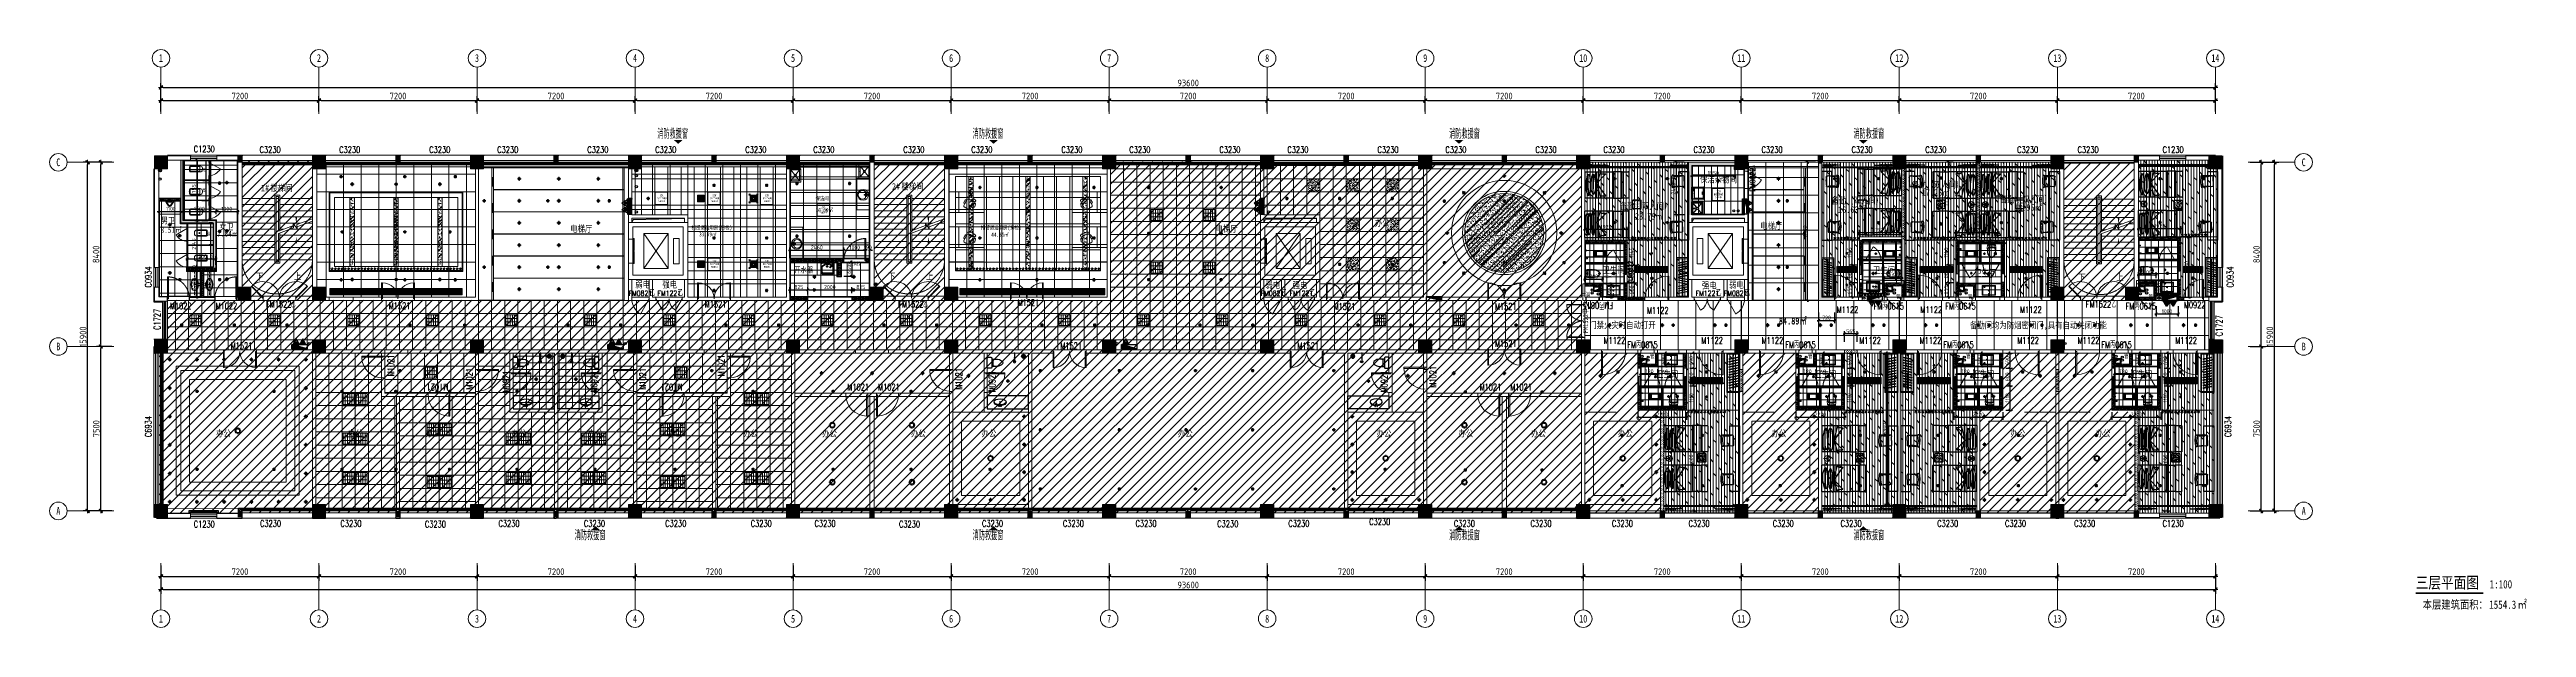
# Model space of a CAD drawing. Header units: millimetres. Extents: x 33621 to 401573, y -91663 to 133135.
# Drawn here: x 162981 to 275830, y 37128 to 63489 of the extents above; entities that cross this region are included whole.
import ezdxf
from ezdxf.enums import TextEntityAlignment as Align

# ---------------------------------------------------------------- set-up
doc = ezdxf.new("R2010")
doc.units = ezdxf.units.MM
doc.header["$LTSCALE"] = 10
for name, pattern in [('ACAD_ISO03W100', [30, 12, -18]), ('DASH', [0.35, 0.25, -0.1]), ('DASHDOT2', [0.5, 0.25, -0.125, 0, -0.125]), ('DOT', [0.2, 0.1, -0.1]), ('DOTE', [2.42, 2, -0.2, 0.02, -0.2]), ('HIDDEN', [0.375, 0.25, -0.125, 0, 0])]:
    doc.linetypes.add(name, pattern=pattern)
doc.layers.get('0').update_dxf_attribs({"color": 253})
doc.layers.get('Defpoints').update_dxf_attribs({"color": 250})
for name, color, linetype in [('3', 253, 'Continuous'), ('DIM_LEAD', 253, 'Continuous'), ('DIM_SYMB', 253, 'Continuous'), ('Dim【尺寸标注】', 253, 'Continuous'), ('EQUIP_喷头', 253, 'Continuous'), ('EQUIP_消火栓', 253, 'Continuous'), ('EQUIP_灭火器', 253, 'Continuous'), ('FC-Text Annotation', 253, 'Continuous'), ('FF-FIXT', 253, 'Continuous'), ('HATCH【填充】', 253, 'Continuous'), ('LATRINE', 253, 'Continuous'), ('LAYER3', 253, 'Continuous'), ('LAYER4', 253, 'Continuous'), ('LAYER5', 253, 'Continuous'), ('LVTRY', 253, 'Continuous'), ('P-活动家具', 253, 'Continuous'), ('PROMPT', 253, 'Continuous'), ('PUB_DIM', 253, 'Continuous'), ('PUB_TEXT', 253, 'Continuous'), ('SURFACE', 253, 'Continuous'), ('TITLE【图框】', 253, 'Continuous'), ('VPIPE-喷淋', 253, 'Continuous'), ('VPIPE-废水', 253, 'Continuous'), ('VPIPE-污水', 253, 'Continuous'), ('VPIPE-消防', 253, 'Continuous'), ('VPIPE-热给水', 253, 'Continuous'), ('VPIPE-给水', 253, 'Continuous'), ('w-消火栓', 253, 'Continuous'), ('Wall Solid【墙柱填充】', 253, 'Continuous'), ('WINDOW_TEXT', 253, 'Continuous'), ('填充', 253, 'Continuous'), ('家具', 253, 'Continuous'), ('平面家具', 253, 'Continuous'), ('柱', 253, 'Continuous'), ('水-地漏', 253, 'Continuous'), ('洁具', 253, 'Continuous'), ('风道（排气道）', 253, 'Continuous')]:
    doc.layers.add(name, color=color, linetype=linetype)
for name, color, linetype, lineweight in [('AXIS【轴号】', 253, 'Continuous', 0), ('COLUMN', 253, 'Continuous', 0), ('cr-外框线2', 253, 'Continuous', 13), ('DOOR【门】', 253, 'Continuous', 0), ('DS-4BS-FINISH【墙完成线】', 253, 'Continuous', 0), ('FC-Doorsill【门槛线】', 253, 'Continuous', 0), ('FC-FLOOR【地材分格】', 253, 'Continuous', 0), ('FF-Door【门】', 253, 'Continuous', 0), ('FF-FIXT【洁具】', 253, 'Continuous', 0), ('FF-FURN【成品家具】', 253, 'Continuous', 0), ('FF-FURN【成品家私】', 253, 'Continuous', 0), ('PUB_HATCH', 253, 'Continuous', 0), ('RC-FCU【空调设备】', 253, 'Continuous', 0), ('RC-FIN【天花轮廓线】', 253, 'Continuous', 0), ('RC-LIGHT【天花灯具】', 253, 'Continuous', 0), ('RC-LIGHT【灯带】', 253, 'DASHDOT2', 0), ('RC-Modelling【天花造型】', 253, 'Continuous', 0), ('RC-STR【天花细线】', 253, 'Continuous', 0), ('RC-Text【天花文字】', 253, 'Continuous', 0), ('STAIR', 253, 'Continuous', 0), ('TXT【平面空间文字】', 253, 'Continuous', 0), ('WALL', 253, 'Continuous', 0), ('Wall【墙体】', 253, 'Continuous', 0), ('Wall【新建墙】', 253, 'Continuous', 0), ('WINDOW', 253, 'Continuous', 0), ('Xline【辅助线】', 253, 'Continuous', 0), ('新建墙体', 253, 'Continuous', 0)]:
    doc.layers.add(name, color=color, linetype=linetype, lineweight=lineweight)
doc.styles.add('_TCH_WINDOW', font='SIMPLEX', dxfattribs={"bigfont": 'GBCBIG'})
doc.styles.add('CCD_DIM', font='ARCHS.SHX')
doc.styles.add('DIM_FONT', font='SIMPLEX', dxfattribs={"width": 0.7, "bigfont": 'GBCBIG'})
doc.styles.add('SUN', font='romans.shx', dxfattribs={"width": 0.8, "bigfont": 'hzdx.shx'})
doc.styles.add('XZC', font='SIMPLEX.SHX', dxfattribs={"width": 0.7, "bigfont": 'hztxt.shx'})
doc.styles.add('宋体', font='', dxfattribs={"width": 0.7})
doc.styles.add('尺寸标注', font='ARCHS.SHX', dxfattribs={"width": 0.75})
doc.styles.add('文字', font='')
doc.styles.get('宋体').set_extended_font_data('SimSun')
doc.styles.get('文字').set_extended_font_data('SimSun')
doc.linetypes.add('LED', pattern='A,6,-3.5,["LED",Standard,S=2.54,R=0,X=-2.54,Y=-1.27],-4.8', length=14.3)
doc.linetypes.add('LED_LINE', pattern='A,12.7,-5.08,["LED",XZC,S=2.54,R=0,X=-2.54,Y=-1.27],-6.35', length=24.13)
doc.dimstyles.new('ZL_1：100', dxfattribs={"dimtxt": 3, "dimasz": 1, "dimexe": 2, "dimexo": 2, "dimgap": 0.6, "dimtad": 1, "dimdec": 0, "dimrnd": 5, "dimdsep": 46, "dimtxsty": 'CCD_DIM', "dimblk": 'WS-cj', "dimblk1": 'WS-cj', "dimblk2": 'WS-cj', "dimcen": 1, "dimclrd": 44, "dimclre": 44, "dimclrt": 2, "dimadec": 0, "dimazin": 2, "dimtfac": 1, "dimtdec": 0, "dimtix": 1, "dimtmove": 2, "dimatfit": 3, "dimldrblk": 'hl_arrow2', "dimfxl": 5, "dimfxlon": 1, "dimarcsym": 0})
doc.dimstyles.new('ZL_1：60', dxfattribs={"dimscale": 60, "dimtxt": 3, "dimasz": 1, "dimexe": 2, "dimexo": 2, "dimgap": 0.5, "dimtad": 1, "dimdec": 0, "dimrnd": 5, "dimdsep": 46, "dimtxsty": 'CCD_DIM', "dimblk": 'WS-cj', "dimblk1": 'WS-cj', "dimblk2": 'WS-cj', "dimcen": 0, "dimclrd": 44, "dimclre": 44, "dimclrt": 2, "dimadec": 0, "dimazin": 0, "dimtfac": 1, "dimtdec": 0, "dimtix": 1, "dimtofl": 0, "dimtmove": 2, "dimatfit": 3, "dimldrblk": 'hl_arrow2', "dimfxl": 6, "dimfxlon": 1, "dimarcsym": 0})
doc.dimstyles.new('海龙1：50', dxfattribs={"dimscale": 50, "dimtxt": 2.25, "dimasz": 1, "dimexe": 1.5, "dimexo": 1, "dimgap": 0.7, "dimtad": 1, "dimdec": 0, "dimrnd": 5, "dimdsep": 46, "dimtxsty": '尺寸标注', "dimblk": 'ARCHTICK', "dimblk1": 'ARCHTICK', "dimblk2": 'ARCHTICK', "dimcen": 1, "dimclrd": 44, "dimclre": 44, "dimclrt": 2, "dimadec": 0, "dimazin": 0, "dimtfac": 1, "dimtdec": 0, "dimtix": 1, "dimtmove": 2, "dimatfit": 3, "dimldrblk": 'hl_arrow2', "dimfxl": 5, "dimfxlon": 1, "dimarcsym": 0})
pattern_1 = [(45, (180636.53, 47130.05), (-50, 50), [16, -54.71068]), (135, (180747.84, 47130.05), (-50, -50), [16, -54.71068])]
pattern_2 = [(60, (180619.538, 47115.71), (-23.8125, 41.24446), [23.8125, -23.8125]), (120, (180619.538, 47115.71), (-47.625, 3e-08), [23.8125, -23.8125]), (0, (180607.63, 47136.33), (23.8125, 41.24446), [23.8125, -23.8125])]
pattern_3 = [(60, (187819.538, 47115.71), (-23.8125, 41.24446), [23.8125, -23.8125]), (120, (187819.538, 47115.71), (-47.625, 3e-08), [23.8125, -23.8125]), (0, (187807.63, 47136.33), (23.8125, 41.24446), [23.8125, -23.8125])]
pattern_4 = [(60, (195019.538, 47115.71), (-23.8125, 41.24446), [23.8125, -23.8125]), (120, (195019.538, 47115.71), (-47.625, 3e-08), [23.8125, -23.8125]), (0, (195007.63, 47136.33), (23.8125, 41.24446), [23.8125, -23.8125])]
pattern_5 = [(60, (202219.538, 47115.71), (-23.8125, 41.24446), [23.8125, -23.8125]), (120, (202219.538, 47115.71), (-47.625, 3e-08), [23.8125, -23.8125]), (0, (202207.63, 47136.33), (23.8125, 41.24446), [23.8125, -23.8125])]
pattern_6 = [(90, (240176.74, 55975.26), (-127, 8e-15), []), (135, (240176.74, 55975.26), (-254, -254), [179.605, -359.21])]
pattern_7 = [(90, (121337.73, -1.14), (-127, 8e-15), []), (135, (121337.73, -1.14), (-253.9998, -253.9998), [179.6051, -359.2102])]
pattern_8 = [(0, (198126.74, 52225.26), (0, 600), []), (90, (198126.74, 52225.26), (-600, 4e-14), [])]

msp = doc.modelspace()

# ---------------------------------------------------------------- texts
at = {"layer": 'DOOR【门】', "style": '_TCH_WINDOW'}
msp.add_text('乙', height=270.1, rotation=90, dxfattribs=at).set_placement((240690.2, 57959))
at = {"layer": 'DOOR【门】', "style": '_TCH_WINDOW', "width": 0.705882}
msp.add_text('FM0822', height=238, rotation=90, dxfattribs=at).set_placement((240690.2, 57015))
for s, height, p in [('M1022', 297.5, (168465, 51641.2)), ('M1022', 297.5, (170547.1, 51641.2)), ('FM1522', 297.5, (172841.7, 51720.3)), ('乙', 297.5, (173981.7, 51720.3)), ('FM0821', 238, (189363.2, 52250.3)), ('FM1221', 238, (190679.2, 52250.3)), ('FM1522', 297.5, (201641.7, 51720.3)), ('乙', 297.5, (202781.7, 51720.3)), ('FM0821', 238, (218163.2, 52250.3)), ('FM1221', 238, (219479.2, 52250.3)), ('FM1221', 238, (237979.2, 52250.3)), ('FM0821', 238, (239263.2, 52250.3)), ('FM1522', 297.5, (255751.8, 51720.3)), ('乙', 297.5, (256927.6, 51720.3))]:
    msp.add_text(s, height=height, dxfattribs=at).set_placement(p)
at = {"layer": 'DOOR【门】', "style": '_TCH_WINDOW'}
for p in [(190307.2, 52250.3), (191591.2, 52250.3), (219107.2, 52250.3), (220391.2, 52250.3), (238891.2, 52250.3), (240207.2, 52250.3)]:
    msp.add_text('乙', height=270.1, dxfattribs=at).set_placement(p)
at = {"layer": 'DOOR【门】', "ltscale": 100, "style": 'SUN', "width": 0.6}
for p in [(249351.8, 51630.3, 0), (257574.3, 51631.5, 0), (234864.3, 49872.3, 0), (242064.3, 49872.3, 0), (249264.3, 49872.3, 0), (256464.3, 49872.3, 0)]:
    msp.add_text('FM丙0615', height=300, dxfattribs=at).set_placement(p)
at = {"layer": 'FC-Text Annotation', "width": 0.8}
for s, height, style, p in [('8.51㎡', 258.48, '文字', (168034.5, 55129.9)), ('男卫', 285.83, '宋体', (168059, 55550)), ('女卫', 285.83, '宋体', (170721.3, 55262.9)), ('7.84㎡', 258.48, '文字', (170614.8, 54958.6))]:
    msp.add_text(s, height=height, dxfattribs=dict(at, style=style)).set_placement(p)
at = {"layer": 'FF-FIXT【洁具】', "style": 'DIM_FONT', "width": 0.8}
for s in ['XSIZE', 'YSIZE']:
    msp.add_text(s, height=0.5, rotation=359.999625, dxfattribs=at).set_placement((196771.7, 54631.1))
at = {"layer": 'FF-FIXT【洁具】', "style": '文字', "width": 0.8}
msp.add_text('开水器', height=258.48, dxfattribs=at).set_placement((196901, 53312.3))
at = {"layer": 'PUB_TEXT', "color": 7, "style": '宋体', "width": 0.8}
for s, height, p in [('三层平面图', 528.69, (270782.6, 38911.8)), ('1:100', 377.64, (274151.5, 38911.8))]:
    msp.add_text(s, height=height, dxfattribs=at).set_placement(p)
at = {"layer": 'PUB_TEXT', "style": '宋体', "width": 0.8}
for s, height, p in [('本层建筑面积：', 377.64, (271107.1, 37982)), ('㎡', 377.6, (275427.8, 37982)), ('1554.3', 377.64, (274131.5, 37982))]:
    msp.add_text(s, height=height, dxfattribs=at).set_placement(p)
at = {"layer": 'RC-Text【天花文字】', "width": 0.8}
for s, height, style, p in [('保洁杂物间', 300, '文字', (238176.8, 57413.3)), ('1#', 300, '文字', (172611.9, 57024.8)), ('楼梯间', 300, '文字', (173044, 57024.8)), ('保洁间', 180, '文字', (197880.7, 56605.4)), ('2#', 300, '文字', (201362, 57092.6)), ('楼梯间', 300, '文字', (201794, 57092.6)), ('备勤（双人间）', 300, '文字', (234522.8, 56192.2)), ('5.68㎡', 112.5, '宋体', (238801.7, 56817.7)), ('备勤（双人间）', 300, '文字', (244162.8, 56453.2)), ('备勤（双人间）', 300, '文字', (247816.7, 57175.7)), ('17.26㎡', 300, '文字', (248274.1, 56815.8)), ('备勤（双人间）', 300, '文字', (251841.4, 56507.6)), ('18.95㎡', 300, '文字', (252484.9, 56136.1)), ('电梯厅', 300, '文字', (186702.4, 55165.8)), ('扣留退运用房(货检)', 180, '文字', (192235, 55280, 0)), ('16.06㎡', 180, '文字', (197879.7, 56071)), ('扣留退运用房(货检)', 180, '文字', (205415.6, 55280, 0)), ('电梯厅', 300, '文字', (216108.7, 55165.8)), ('办公', 300, '文字', (223359.3, 55431.8)), ('办公', 300, '文字', (229236.4, 55393.7)), ('23.79㎡', 300, '文字', (235213.8, 55731.1)), ('电梯厅', 300, '文字', (240918.1, 55296.7)), ('16.63㎡', 300, '文字', (244461.9, 56036.7)), ('33.99㎡', 180, '文字', (192577, 54968.8)), ('44.35㎡', 180, '文字', (205886.9, 54954.6)), ('下', 300, '文字', (172381.8, 52983.7)), ('上', 300, '文字', (174117.5, 52995.6)), ('下', 300, '文字', (201181.8, 52983.7)), ('上', 300, '文字', (202917.5, 52995.6)), ('卫生间', 300, '文字', (233734.4, 53278.6)), ('4.2㎡', 112.5, '宋体', (233800.1, 53080.9)), ('卫生间', 300, '文字', (250665.2, 53150.4)), ('下', 300, '文字', (255406.8, 52949.9)), ('上', 300, '文字', (257142.5, 52961.7)), ('弱电', 300, '文字', (189665.9, 52623.4)), ('强电', 300, '文字', (190902.4, 52619.8)), ('弱电', 300, '文字', (218377.3, 52600.8)), ('强电', 300, '文字', (219613.8, 52597.2)), ('强电', 300, '文字', (238263, 52585.5)), ('弱电', 300, '文字', (239500.8, 52608.1)), ('管井', 180, '文字', (247116.4, 52124.9)), ('管井', 180, '文字', (258607.8, 52126.1)), ('门禁火灾时自动打开', 300, '文字', (233133.2, 50772.3)), ('84.89㎡', 300, '文字', (241769.3, 50977.8)), ('84.89㎡', 300, '文字', (241769.3, 50945.1)), ('备勤间均为防烟密闭门,具有自动关闭功能', 300, '文字', (250474.1, 50765.1)), ('卫生间', 300, '文字', (236177.7, 48532.6)), ('卫生间', 300, '文字', (243377.7, 48532.6)), ('卫生间', 300, '文字', (250577.7, 48532.6)), ('卫生间', 300, '文字', (257777.7, 48532.6)), ('办公', 300, '文字', (170571.1, 45829.8)), ('办公', 300, '文字', (176585.6, 45829.8)), ('办公', 300, '文字', (180103.6, 45829.8)), ('办公', 300, '文字', (184037.6, 45829.8)), ('办公', 300, '文字', (187517.7, 45829.8)), ('办公', 300, '文字', (191149.2, 45829.8)), ('办公', 300, '文字', (194591.4, 45829.8)), ('办公', 300, '文字', (198185, 45829.8)), ('办公', 300, '文字', (202232.6, 45829.8)), ('办公', 300, '文字', (205447.9, 45829.8)), ('办公', 300, '文字', (214390.7, 45829.8)), ('办公', 300, '文字', (223445.4, 45829.8)), ('办公', 300, '文字', (227173.7, 45829.8)), ('办公', 300, '文字', (230483.6, 45829.8)), ('办公', 300, '文字', (234440.3, 45829.8)), ('办公', 300, '文字', (241440.5, 45829.8)), ('办公', 300, '文字', (252321.4, 45829.8)), ('办公', 300, '文字', (256201.9, 45829.8))]:
    msp.add_text(s, height=height, dxfattribs=dict(at, style=style)).set_placement(p)
at = {"layer": 'RC-Text【天花文字】', "style": '文字', "width": 0.8}
msp.add_text('管井', height=180, rotation=180, dxfattribs=at).set_placement((233180.7, 52424.9))
at = {"layer": 'TXT【平面空间文字】', "color": 1, "char_height": 400, "width": 7488.412, "style": 'DIM_FONT'}
for insert, attachment_point in [((192070.6, 59822.3), 3), ((206439, 59822.3), 3), ((226748, 59822.3), 1), ((245168.9, 59822.3), 1), ((188308.3, 41108.2), 9), ((206439, 41108.2), 9), ((226748, 41108.2), 7), ((245168.9, 41108.2), 7)]:
    msp.add_mtext('消防救援窗', dxfattribs=dict(at, insert=insert, attachment_point=attachment_point))

# ---------------------------------------------------------------- blocks, each defined once
blk = doc.blocks.new('$QC001_5')
blk.add_line((-325, 200), (325, 0))
blk.add_lwpolyline([(325, 0), (325, 200), (-325, 200), (-325, 0)], close=True)
blk.add_solid([(-325, 200), (325, 200), (-325, 200), (325, 0)])
at = {"flags": 1}
for tag in ['UNIT', 'WHAT', 'SPEC']:
    blk.add_attdef(tag, (0, 0), '', height=0.001, dxfattribs=at)
blk = doc.blocks.new('$TCHSYS$LDOR22D')
for p, q in [((-0.52, 0.83), (-0.02, 0.83)), ((-0.52, 0.83), (-0.52, 0.67)), ((-0.52, 0.67), (-0.02, 0.67)), ((-0.5, 0.5), (0.5, 0.5)), ((-0.02, 0.83), (-0.02, 0.67)), ((0.02, 0.83), (0.02, 0.67)), ((0.02, 0.83), (0.52, 0.83)), ((0.02, 0.67), (0.52, 0.67)), ((0.52, 0.83), (0.52, 0.67))]:
    blk.add_line(p, q)
blk = doc.blocks.new('$DorLib2D$00000002')
for p, q in [((-0.5, 0), (-0.5, 0.4875)), ((-0.475, 0.4875), (-0.5, 0.4875)), ((-0.5, 0), (-0.475, 0)), ((-0.475, 0), (-0.475, 0.4875)), ((0.475, 0), (0.475, 0.4875)), ((0.475, 0.4875), (0.5, 0.4875)), ((0.5, 0), (0.475, 0)), ((0.5, 0), (0.5, 0.4875))]:
    blk.add_line(p, q)
at = {"lineweight": 13}
for centre, start, end in [((-0.4875, 0), 0, 88.530716), ((0.4875, 0), 91.469284, 180)]:
    blk.add_arc(centre, 0.4875, start, end, dxfattribs=at)
blk = doc.blocks.new('$DorLib2D$00000214')
at = {"color": 0}
blk.add_line((0.5, 0), (0, 0.87), dxfattribs=at)
blk.add_arc((0.5, 0), 1, 120, 180, dxfattribs=at)
blk = doc.blocks.new('$DorLib2D$00000215')
at = {"color": 0}
for p, q in [((-0.5, 0), (-0.25, 0.433)), ((0.5, 0), (0.25, 0.433))]:
    blk.add_line(p, q, dxfattribs=at)
for centre, start, end in [((-0.5, 0), 0, 60), ((0.5, 0), 120, 180)]:
    blk.add_arc(centre, 0.5, start, end, dxfattribs=at)
blk = doc.blocks.new('*U41')
at = {"color": 251, "linetype": 'DOTE', "ltscale": 0.104867}
blk.add_line((806, 0, 0), (0, 0), dxfattribs=at)
at = {"color": 251}
blk.add_circle((812, 0, 0), 6, dxfattribs=at)
for centre, radius, start, end in [((10, 20), 20.9, 240.87205, 0.9421), ((13, 21), 20.9, 240.84594, 0.91599), ((38, 24), 7.86, 17.59916, 204.39425), ((41, 24), 7.86, 17.57304, 204.36813), ((-22, -3), 74, 345.168, 23.32316), ((-20, -2), 74, 345.14188, 23.29705), ((72, 24), 7.61, 37.46726, 202.70906), ((-57, -10), 126, 352.73857, 14.32411), ((75, 25), 7.61, 37.44114, 202.68295), ((-54, -9), 126, 352.71245, 14.29799), ((11, 0), 74, 345.168, 23.32316), ((13, 0), 74, 345.14188, 23.29705), ((54, 11), 55.4, 314.47941, 10.735), ((56, 11), 55.4, 314.4533, 10.70888), ((118, 19), 10.5, 8.09455, 171.69307), ((121, 20), 10.5, 8.06843, 171.66695), ((183, 12), 55.4, 170.16469, 226.42028), ((186, 12), 55.4, 170.13858, 226.39416), ((227, 1), 74, 157.57653, 195.73169), ((229, 1), 74, 157.55041, 195.70558), ((157, 18), 11.7, 333.13645, 85.53128), ((160, 18), 11.7, 333.11034, 85.50516), ((189, -4), 26.7, 143.43943, 246.90973), ((192, -3), 26.7, 143.41332, 246.88362), ((163, 2), 33.9, 297.17867, 3.25794), ((166, 2), 33.9, 297.15256, 3.23183), ((216, 10), 19.8, 117.68827, 197.19832), ((219, 10), 19.8, 117.66216, 197.1722), ((211, 19), 9.3, 334.69802, 119.6198), ((214, 20), 9.3, 334.6719, 119.59369), ((274, 6), 55.4, 170.16469, 226.42028), ((277, 6), 55.4, 170.13858, 226.39416), ((318, -5), 74, 157.57653, 195.73169), ((320, -4), 74, 157.55041, 195.70558), ((256, 22), 7.06, 13.13047, 163.41495), ((259, 22), 7.06, 13.10436, 163.38883), ((195, -6), 74, 345.168, 23.32316), ((197, -6), 74, 345.14188, 23.29705), ((238, 5), 55.4, 314.47941, 10.735), ((241, 5), 55.4, 314.4533, 10.70888), ((301, 19), 9.3, 61.27989, 206.20167), ((303, 20), 9.3, 61.25377, 206.17556), ((296, 10), 19.8, 343.70137, 63.21142), ((299, 10), 19.8, 343.67526, 63.1853), ((349, 3), 33.9, 177.64174, 243.72102), ((352, 3), 33.9, 177.61563, 243.69491), ((323, -3), 26.7, 293.98996, 37.46026), ((326, -3), 26.7, 293.96384, 37.43415), ((355, 19), 11.7, 95.36841, 207.76324), ((357, 19), 11.7, 95.3423, 207.73713), ((336, -4), 38.9, 345.11811, 63.4135), ((339, -4), 38.9, 345.09199, 63.38738), ((394, -7), 19, 201.60684, 22.32513), ((434, 4), 24.8, 92.95064, 189.29685), ((436, 4), 24.8, 92.92452, 189.27074), ((428, -15), 44, 0.1274, 84.69995), ((431, -15), 44, 0.10129, 84.67383), ((507, 6), 20.7, 56.13712, 221.03284), ((509, 6), 20.7, 56.11101, 221.00673), ((514, -20), 44, 0.1274, 84.69995), ((517, -20), 44, 0.10129, 84.67383), ((593, 1), 20.7, 56.13712, 221.03284), ((595, 1), 20.7, 56.11101, 221.00673), ((59, -23), 9.76, 171.34868, 344.82784), ((61, -23), 9.76, 171.32256, 344.80173), ((90, -22), 7.82, 163.84411, 291.35754), ((92, -21), 7.82, 163.81799, 291.33143), ((148, -21), 7.82, 249.54215, 17.05558), ((150, -21), 7.82, 249.51603, 17.02947), ((239, -27), 7.82, 249.54215, 17.05558), ((241, -27), 7.82, 249.51603, 17.02947), ((272, -30), 7.02, 135.74937, 319.45228), ((274, -30), 7.02, 135.72326, 319.42616), ((392, -7), 19, 201.63295, 22.35124), ((482, -13), 10.3, 193.06527, 30.6308), ((485, -13), 10.3, 193.03915, 30.60469), ((568, -18), 10.3, 193.06527, 30.6308), ((571, -18), 10.3, 193.03915, 30.60469)]:
    blk.add_arc(centre, radius, start, end, dxfattribs=at)
blk = doc.blocks.new('单帘平面')
at = {"layer": 'TITLE【图框】'}
blk.add_blockref('*U41', (0, 0), dxfattribs=at)
blk = doc.blocks.new('$DorLib2D$00000001')
for p, q in [((0.45, 0.975), (0.5, 0.975)), ((0.45, 0), (0.45, 0.975)), ((0.5, 0), (0.45, 0)), ((0.5, 0), (0.5, 0.975))]:
    blk.add_line(p, q)
at = {"lineweight": 13}
blk.add_arc((0.475, 0), 0.975, 91.46928, 180, dxfattribs=at)
blk = doc.blocks.new('海龙_041013431')
at = {"layer": 'P-活动家具', "color": 8}
for p, q in [((48, 499), (456, -74)), ((456, -74), (289, 600)), ((515, 207), (549, 317)), ((515, -93), (515, 207)), ((549, 317), (590, 423)), ((590, 423), (627, 445)), ((627, 268), (607, 108)), ((607, 108), (607, -487)), ((627, 445), (646, 414)), ((627, 445), (627, 268)), ((646, 414), (688, 322)), ((688, 322), (716, 234)), ((716, 234), (716, -82)), ((756, 352), (724, 246)), ((724, 246), (724, -36)), ((804, 457), (756, 352)), ((826, 491), (804, 457)), ((867, 466), (826, 491)), ((826, 491), (826, 284)), ((826, 284), (848, 101)), ((848, 101), (848, -489)), ((915, 345), (867, 466)), ((953, 214), (915, 345)), ((953, -110), (953, 214)), ((48, -498), (456, -74)), ((291, -600), (456, -74)), ((571, -443), (515, -93)), ((610, -490), (571, -443)), ((684, -371), (641, -490)), ((716, -82), (684, -371)), ((724, -36), (759, -354)), ((759, -354), (810, -493)), ((845, -493), (890, -439)), ((890, -439), (953, -110))]:
    blk.add_line(p, q, dxfattribs=at)
at = {"layer": 'P-活动家具'}
blk.add_line((1000, -600), (1000, 600), dxfattribs=at)
at = {"layer": 'P-活动家具', "color": 8}
blk.add_lwpolyline([(-300, -600), (-300, 600), (-700, 600), (-700, -600)], close=True, dxfattribs=at)
for points, knots in [([(291, 588), (285, 560), (264, 478), (136, 521), (68, 504), (48, 499)], [0, 0, 0, 0, 75.2910698, 226.7455692, 290.8180897, 290.8180897, 290.8180897, 290.8180897]), ([(291, -586), (286, -558), (277, -509), (168, -509), (100, -503), (48, -498)], [0, 0, 0, 0, 75.2910698, 127.2122508, 290.7226335, 290.7226335, 290.7226335, 290.7226335])]:
    blk.add_open_spline(points, degree=3, knots=knots, dxfattribs=at)
at = {"layer": '平面家具', "color": 43, "linetype": 'ByBlock'}
for p, q in [((-1000, -575), (-1000, 575)), ((-975, 600), (-700, 600)), ((-300, 600), (1000, 600)), ((456, 600), (456, -600)), ((-700, -600), (-975, -600)), ((1000, -600), (-300, -600))]:
    blk.add_line(p, q, dxfattribs=at)
for centre, start, end in [((-975, 575), 90, 180), ((-975, -575), 180, 270)]:
    blk.add_arc(centre, 25, start, end, dxfattribs=at)
blk = doc.blocks.new('海龙_041013471')
at = {"layer": 'P-活动家具', "color": 8}
for p, q in [((48, 498), (456, -76)), ((291, 600), (456, -76)), ((571, 443), (515, 168)), ((515, 168), (515, -357)), ((610, 490), (571, 443)), ((607, -333), (607, 487)), ((684, 371), (641, 490)), ((716, -68), (684, 371)), ((724, -114), (759, 354)), ((759, 354), (810, 493)), ((845, 493), (890, 439)), ((848, -326), (848, 489)), ((890, 439), (953, 110)), ((953, 110), (953, -364)), ((48, -499), (456, -76)), ((456, -76), (289, -600)), ((515, -357), (549, -467)), ((549, -467), (590, -573)), ((590, -573), (627, -445)), ((627, -418), (607, -333)), ((627, -445), (627, -418)), ((627, -445), (646, -564)), ((646, -564), (688, -472)), ((688, -472), (716, -384)), ((716, -384), (716, -68)), ((724, -396), (724, -114)), ((756, -502), (724, -396)), ((804, -457), (756, -502)), ((826, -491), (804, -457)), ((826, -434), (848, -326)), ((826, -491), (826, -434)), ((867, -466), (826, -491)), ((915, -495), (867, -466)), ((953, -364), (915, -495))]:
    blk.add_line(p, q, dxfattribs=at)
at = {"layer": 'P-活动家具'}
blk.add_line((1000, 600), (1000, -600), dxfattribs=at)
at = {"layer": 'P-活动家具', "color": 8}
blk.add_lwpolyline([(-300, 600), (-300, -600), (-700, -600), (-700, 600)], close=True, dxfattribs=at)
for points, knots in [([(291, 586), (286, 558), (277, 509), (168, 509), (100, 503), (48, 498)], [0, 0, 0, 0, 75.2910698, 127.2122508, 290.7226335, 290.7226335, 290.7226335, 290.7226335]), ([(291, -588), (285, -560), (264, -478), (136, -521), (68, -504), (48, -499)], [0, 0, 0, 0, 75.2910698, 226.7455692, 290.8180897, 290.8180897, 290.8180897, 290.8180897])]:
    blk.add_open_spline(points, degree=3, knots=knots, dxfattribs=at)
at = {"layer": '平面家具', "color": 43, "linetype": 'ByBlock'}
for p, q in [((-1000, 575), (-1000, -575)), ((-700, 600), (-975, 600)), ((1000, 600), (-300, 600)), ((456, -600), (456, 600)), ((-975, -600), (-700, -600)), ((-300, -600), (1000, -600))]:
    blk.add_line(p, q, dxfattribs=at)
for centre, start, end in [((-975, 575), 90, 180), ((-975, -575), 180, 270)]:
    blk.add_arc(centre, 25, start, end, dxfattribs=at)
blk = doc.blocks.new('1X-LAMP1')
at = {"color": 0, "linetype": 'ByBlock'}
for p, q in [((0.03, -0.06), (-0.59, 1.02)), ((0.03, -0.06), (-0.59, 1.02)), ((0.03, 0.06), (-0.59, -1.02)), ((0.03, 0.06), (-0.59, -1.02)), ((-0.07, 0), (1.18, 0)), ((-0.07, 0), (1.18, 0))]:
    blk.add_line(p, q, dxfattribs=at)
at = {"color": 0, "linetype": 'ByBlock', "const_width": 0.0333}
for points in [[(-0.48, 0.83), (-0.58, 1.01)], [(-0.48, 0.83), (-0.58, 1.01)], [(0.96, 0), (1.16, 0)], [(0.96, 0), (1.16, 0)], [(-0.48, -0.83), (-0.58, -1.01)], [(-0.48, -0.83), (-0.58, -1.01)]]:
    blk.add_lwpolyline(points, dxfattribs=at)
at = {"color": 0, "linetype": 'ByBlock'}
blk.add_circle((0, 0), 1, dxfattribs=at)
at = {"color": 8, "linetype": 'ByBlock'}
for radius in [0.867, 0.867, 0.367, 0.367]:
    blk.add_circle((0, 0), radius, dxfattribs=at)
blk = doc.blocks.new('海龙_0410133829')
blk.add_lwpolyline([(250, -300), (-250, -300), (-250, 300), (250, 300)], close=True)
at = {"xscale": -144.0868388001108, "yscale": -139.1580337798805, "zscale": 144.0868388001255, "rotation": 180}
blk.add_blockref('1X-LAMP1', (7, 0), dxfattribs=at)
blk = doc.blocks.new('海龙_0410133832')
at = {"lineweight": -2, "ltscale": 2000, "extrusion": (0, 0, -1)}
for p, q in [((-250, 251), (-203, 253)), ((-203, 253), (180, 263)), ((-261, -229), (169, -259))]:
    blk.add_line(p, q, dxfattribs=at)
at = {"lineweight": -2, "ltscale": 2000}
for centre, radius, start, end in [((-1224, 121), 940, 353.30457, 4.99844), ((-245, 208), 43, 97.90745, 186.78432), ((-34, -1063), 850, 74.75722, 102.18851), ((187, -254), 11.8, 332.55331, 76.10529)]:
    blk.add_arc(centre, radius, start, end, dxfattribs=at)
at = {"lineweight": -2, "ltscale": 2000, "extrusion": (0, 0, -1)}
for centre, radius, start, end in [((30168, -806), 29889, 178.43305, 178.86929), ((-7, 1075), 850, 256.8724, 284.30232), ((709, 21), 922, 166.07083, 196.39764), ((-194, 307), 46.2, 209.97777, 287.61116), ((-198, 259), 11.8, 155.02178, 258.57376), ((-244, 277), 12, 34.68696, 170.32305), ((717, 20), 1007, 165.06407, 197.85358), ((253, -187), 43, 280.37592, 317.45487), ((-178, -339), 80.9, 83.64858, 141.83666)]:
    blk.add_arc(centre, radius, start, end, dxfattribs=at)
blk = doc.blocks.new('海龙0109180699')
for points in [[(-1740, 7095), (-1740, 7145), (-1140, 7145), (-1140, 7095)], [(-1740, 7145), (-1740, 5345), (-1140, 5345), (-1140, 7145)], [(-1140, 5395), (-1140, 5345), (-1740, 5345), (-1740, 5395)]]:
    blk.add_lwpolyline(points, close=True)
at = {"color": 8}
for points in [[(-1715, 7095), (-1715, 5395)], [(-1165, 7095), (-1165, 5395)]]:
    blk.add_lwpolyline(points, dxfattribs=at)
at = {"color": 8, "linetype": 'DASH', "ltscale": 0.006}
for points in [[(-1644, 6959), (-1232, 6877), (-1236, 6852), (-1648, 6934)], [(-1644, 6839), (-1232, 6757), (-1236, 6732), (-1648, 6814)], [(-1477, 6926), (-1398, 6910), (-1403, 6885), (-1482, 6901)], [(-1477, 6806), (-1398, 6790), (-1403, 6765), (-1482, 6781)], [(-1478, 6918), (-1400, 6903), (-1402, 6893), (-1480, 6908)], [(-1478, 6798), (-1400, 6783), (-1402, 6773), (-1480, 6788)], [(-1644, 6719), (-1232, 6637), (-1236, 6612), (-1648, 6694)], [(-1644, 6599), (-1232, 6517), (-1236, 6492), (-1648, 6574)], [(-1644, 6479), (-1232, 6397), (-1236, 6372), (-1648, 6454)], [(-1644, 6359), (-1232, 6277), (-1236, 6252), (-1648, 6334)], [(-1644, 6239), (-1232, 6157), (-1236, 6132), (-1648, 6214)], [(-1644, 6119), (-1232, 6037), (-1236, 6012), (-1648, 6094)], [(-1644, 5999), (-1232, 5917), (-1236, 5892), (-1648, 5974)], [(-1644, 5879), (-1232, 5797), (-1236, 5772), (-1648, 5854)], [(-1644, 5759), (-1232, 5677), (-1236, 5652), (-1648, 5734)], [(-1477, 6686), (-1398, 6670), (-1403, 6645), (-1482, 6661)], [(-1477, 6566), (-1398, 6550), (-1403, 6525), (-1482, 6541)], [(-1477, 6446), (-1398, 6430), (-1403, 6405), (-1482, 6421)], [(-1477, 6326), (-1398, 6310), (-1403, 6285), (-1482, 6301)], [(-1477, 6206), (-1398, 6190), (-1403, 6165), (-1482, 6181)], [(-1477, 6086), (-1398, 6070), (-1403, 6045), (-1482, 6061)], [(-1477, 5966), (-1398, 5950), (-1403, 5925), (-1482, 5941)], [(-1477, 5846), (-1398, 5830), (-1403, 5805), (-1482, 5821)], [(-1477, 5726), (-1398, 5710), (-1403, 5685), (-1482, 5701)], [(-1478, 6678), (-1400, 6663), (-1402, 6653), (-1480, 6668)], [(-1478, 6558), (-1400, 6543), (-1402, 6533), (-1480, 6548)], [(-1478, 6438), (-1400, 6423), (-1402, 6413), (-1480, 6428)], [(-1478, 6318), (-1400, 6303), (-1402, 6293), (-1480, 6308)], [(-1478, 6198), (-1400, 6183), (-1402, 6173), (-1480, 6188)], [(-1478, 6078), (-1400, 6063), (-1402, 6053), (-1480, 6068)], [(-1478, 5958), (-1400, 5943), (-1402, 5933), (-1480, 5948)], [(-1478, 5838), (-1400, 5823), (-1402, 5813), (-1480, 5828)], [(-1478, 5718), (-1400, 5703), (-1402, 5693), (-1480, 5708)], [(-1644, 5639), (-1232, 5557), (-1236, 5532), (-1648, 5614)], [(-1477, 5606), (-1398, 5590), (-1403, 5565), (-1482, 5581)], [(-1478, 5598), (-1400, 5583), (-1402, 5573), (-1480, 5588)]]:
    blk.add_lwpolyline(points, close=True, dxfattribs=at)
at = {"color": 8}
for points in [[(-1470, 7080), (-1470, 7095), (-1410, 7095), (-1410, 7080)], [(-1410, 5410), (-1410, 5395), (-1470, 5395), (-1470, 5410)], [(-1410, 5410), (-1410, 5395), (-1470, 5395), (-1470, 5410)]]:
    blk.add_lwpolyline(points, close=True, dxfattribs=at)
at = {"color": 8, "linetype": 'DASH', "ltscale": 0.006}
for points in [[(-1452, 7080), (-1452, 5410)], [(-1427, 7080), (-1427, 5410)]]:
    blk.add_lwpolyline(points, dxfattribs=at)
at = {"layer": 'P-活动家具', "color": 8, "linetype": 'DASH'}
blk.add_line((-1725, 145), (1725, 145), dxfattribs=at)
at = {"layer": '平面家具', "color": 43, "linetype": 'ByBlock'}
blk.add_lwpolyline([(-1275, 3824), (-1725, 3824), (-1725, 824), (-1275, 824)], close=True, dxfattribs=at)
at = {"layer": 'cr-外框线2'}
for name, p in [('海龙_041013471', (725, 3235)), ('海龙_0410133829', (1475, 2335)), ('海龙_041013431', (725, 1435))]:
    blk.add_blockref(name, p, dxfattribs=at)
at = {"layer": 'Wall【墙体】'}
blk.add_blockref('单帘平面', (-1469, 37), dxfattribs=at)
at = {"layer": 'Wall【墙体】', "xscale": -1}
blk.add_blockref('单帘平面', (1683, 37), dxfattribs=at)
at = {"layer": '平面家具', "color": 43, "linetype": 'ByBlock'}
for p in [(-1158, 3142), (-1158, 1371)]:
    blk.add_blockref('海龙_0410133832', p, dxfattribs=at)
blk = doc.blocks.new('A$C5D954283')
at = {"color": 250, "linetype": 'DOT', "ltscale": 1000}
blk.add_wipeout([(-57, 509), (-57, 510), (-58, 511), (-58, 512), (-59, 513), (-60, 514), (-61, 514), (-62, 515), (-63, 515), (-64, 515), (-66, 514), (-67, 514), (-68, 513), (-68, 512), (-69, 511), (-69, 510), (-69, 509), (-69, 508), (-69, 507), (-68, 505), (-68, 505), (-67, 504), (-66, 503), (-64, 503), (-63, 503), (-62, 503), (-61, 503), (-60, 504), (-59, 505), (-58, 505), (-58, 507), (-57, 508)], dxfattribs=at)
blk.add_wipeout([(69, 509), (69, 510), (69, 511), (68, 512), (68, 513), (67, 514), (66, 514), (64, 515), (63, 515), (62, 515), (61, 514), (60, 514), (59, 513), (58, 512), (58, 511), (57, 510), (57, 509), (57, 508), (58, 507), (58, 505), (59, 505), (60, 504), (61, 503), (62, 503), (63, 503), (64, 503), (66, 503), (67, 504), (68, 505), (68, 505), (69, 507), (69, 508)], dxfattribs=at)
at = {"color": 0, "linetype": 'Continuous'}
for p, q in [((-160, 511), (-160, 506)), ((-72, 510), (-155, 516)), ((-72, 507), (-155, 501)), ((-11, 374), (-18, 495)), ((5, 374), (-11, 374)), ((15, 492), (5, 374)), ((72, 510), (155, 516)), ((72, 507), (155, 501)), ((160, 511), (160, 506))]:
    blk.add_line(p, q, dxfattribs=at)
at = {"color": 8}
for p, q in [((-5, 230), (-33, 230)), ((-4, 506), (-26, 506)), ((0, 532), (0, 510)), ((0, 501), (0, 479)), ((0, 235), (0, 264)), ((0, 225), (0, 196)), ((26, 506), (4, 506)), ((32, 230), (5, 230))]:
    blk.add_line(p, q, dxfattribs=at)
at = {"color": 0, "linetype": 'Continuous'}
blk.add_lwpolyline([(300, 0), (300, 450), (-300, 450), (-300, 0)], close=True, dxfattribs=at)
at = {"color": 8}
blk.add_lwpolyline([(270, 30), (270, 420), (-270, 420), (-270, 30)], close=True, dxfattribs=at)
at = {"color": 0, "linetype": 'Continuous', "const_width": 12}
for points in [[(-63, 515, -1), (-63, 503, -1)], [(63, 515, 1), (63, 503, 1)]]:
    blk.add_lwpolyline(points, format="xyb", close=True, dxfattribs=at)
at = {"color": 8, "const_width": 0.84}
blk.add_lwpolyline([(0, 230, -1), (0, 230, -1)], format="xyb", close=True, dxfattribs=at)
at = {"color": 8, "ltscale": 1000, "const_width": 0.448}
blk.add_lwpolyline([(0, 506, -1), (0, 505, -1)], format="xyb", close=True, dxfattribs=at)
at = {"color": 8}
for centre, radius in [((0, 230), 25.2), ((0, 506), 16.3)]:
    blk.add_circle(centre, radius, dxfattribs=at)
at = {"color": 0, "linetype": 'Continuous'}
blk.add_circle((0, 506), 20.2, dxfattribs=at)
for centre, start, end in [((-155, 511), 88.28891, 180), ((-155, 506), 180, 271.71109), ((155, 511), 0, 91.71109), ((155, 506), 268.28891, 0)]:
    blk.add_arc(centre, 5, start, end, dxfattribs=at)
blk = doc.blocks.new('A$C78EA0098')
for p, q in [((5, 25, 0), (81, 25, 0)), ((81, -25, 0), (81, 25, 0)), ((81, 20, 0), (88, 20, 0)), ((84, 25, 0), (114, 25, 0)), ((84, 20, 0), (84, 25, 0)), ((114, -25, 0), (114, 25, 0)), ((5, -25, 0), (81, -25, 0)), ((81, -20, 0), (88, -20, 0)), ((84, -25, 0), (84, -20, 0)), ((84, -25, 0), (114, -25, 0))]:
    blk.add_line(p, q)
at = {"color": 33, "linetype": 'Continuous'}
for p, q in [((47, 354), (90, 354)), ((69, 375), (69, 332))]:
    blk.add_line(p, q, dxfattribs=at)
for points in [[(0, 384), (20, 384), (20, 324), (0, 324)], [(0, 226), (3, 226), (3, 174), (0, 174)], [(0, 90), (5, 90), (5, -90), (0, -90)], [(3, 213), (34, 213), (34, 188), (3, 188)], [(20, 369), (85, 369), (85, 339), (20, 339)]]:
    blk.add_lwpolyline(points, close=True)
for centre, radius in [((69, 354), 11.5), ((104, 0, 0), 5)]:
    blk.add_circle(centre, radius, dxfattribs=at)
blk.add_arc((58, 0, 0), 36.3, 316.39718, 43.60282)
blk = doc.blocks.new('ZL_08127082')
at = {"layer": 'FF-FIXT【洁具】'}
for p, q in [((-184, -109), (-151, 0)), ((146, 0), (-151, 0)), ((-134, 0), (-134, -84)), ((134, 0), (134, -84)), ((146, 0), (180, -117)), ((-197, -222), (-184, -109)), ((-188, -335), (-197, -222)), ((-188, -364), (-180, -284)), ((-184, -439), (-188, -364)), ((-134, -84), (-184, -138)), ((-167, -515), (-184, -439)), ((-180, -142), (0, -134)), ((-180, -284), (-151, -213)), ((-172, -372), (-163, -301)), ((-167, -443), (-172, -372)), ((-146, -510), (-167, -443)), ((-134, -586), (-167, -515)), ((-163, -301), (-138, -234)), ((-151, -205), (-105, -205)), ((-151, -213), (-151, -205)), ((-138, -234), (-151, -213)), ((146, -213), (-151, -213)), ((-117, -577), (-146, -510)), ((134, -234), (-138, -234)), ((134, -84), (-134, -84)), ((-88, -648), (-134, -586)), ((-75, -636), (-117, -577)), ((-105, -205), (-105, -213)), ((-46, -669), (-88, -648)), ((-42, -653), (-75, -632)), ((-50, -213), (-50, -201)), ((-50, -201), (46, -201)), ((46, -213), (-50, -213)), ((0, -678), (-46, -669)), ((0, -657), (-42, -653)), ((-21, -38), (-17, -33)), ((-21, -42), (-21, -38)), ((-17, -46), (-21, -42)), ((-17, -33), (-13, -33)), ((-13, -50), (-17, -46)), ((-13, -33), (-4, -29)), ((4, -50), (-13, -50)), ((-4, -29), (4, -33)), ((0, -134), (0, -138)), ((0, -134), (176, -142)), ((38, -653), (0, -657)), ((46, -669), (0, -678)), ((4, -33), (13, -33)), ((13, -46), (4, -50)), ((13, -33), (17, -38)), ((17, -42), (13, -46)), ((17, -38), (17, -42)), ((75, -632), (38, -653)), ((46, -201), (46, -213)), ((84, -648), (46, -669)), ((113, -577), (71, -632)), ((130, -586), (84, -648)), ((100, -205), (100, -213)), ((146, -205), (100, -205)), ((146, -510), (113, -577)), ((163, -515), (130, -586)), ((134, -84), (180, -138)), ((134, -234), (146, -213)), ((134, -234), (159, -301)), ((146, -213), (146, -205)), ((146, -213), (176, -284)), ((163, -443), (146, -510)), ((159, -301), (167, -372)), ((167, -372), (163, -443)), ((184, -439), (163, -515)), ((184, -134), (176, -142)), ((176, -284), (188, -364)), ((180, -117), (197, -234)), ((184, -126), (184, -134)), ((188, -364), (184, -439)), ((197, -234), (188, -351))]:
    blk.add_line(p, q, dxfattribs=at)
blk = doc.blocks.new('ZL_08123655')
at = {"layer": 'FF-FIXT【洁具】'}
for p, q in [((-184, -138), (-188, -130)), ((-180, -142), (-184, -138))]:
    blk.add_line(p, q, dxfattribs=at)
at = {"layer": 'DIM_LEAD'}
blk.add_blockref('ZL_08127082', (0, 0), dxfattribs=at)
blk = doc.blocks.new('DOORBLK101')
at = {"layer": 'FF-Door【门】'}
blk.add_line((-0.5, 0), (0, 0.87), dxfattribs=at)
at = {"layer": 'FF-Door【门】', "color": 8, "linetype": 'HIDDEN', "ltscale": 15}
blk.add_arc((-0.5, 0), 1, 0, 60, dxfattribs=at)
blk = doc.blocks.new('海龙0109184221')
at = {"layer": '平面家具', "color": 43, "linetype": 'ByBlock'}
blk.add_lwpolyline([(21, 3127), (-429, 3127), (-429, 0), (21, 0)], close=True, dxfattribs=at)
for p in [(57, 2677), (138, 589)]:
    blk.add_blockref('海龙_0410133832', p, dxfattribs=at)
blk = doc.blocks.new('海龙0513102899', base_point=(-3246, 723))
for points in [[(-3521, 2473), (-3521, 2523), (-2971, 2523), (-2971, 2473)], [(-3521, 723), (-3521, 2523), (-2971, 2523), (-2971, 723)], [(-2971, 773), (-2971, 723), (-3521, 723), (-3521, 773)]]:
    blk.add_lwpolyline(points, close=True)
at = {"color": 8}
for points in [[(-3496, 773), (-3496, 2473)], [(-2996, 773), (-2996, 2473)]]:
    blk.add_lwpolyline(points, dxfattribs=at)
at = {"color": 8, "linetype": 'DASH', "ltscale": 0.006}
for points in [[(-3060, 2261), (-3438, 2336), (-3433, 2361), (-3055, 2286)], [(-3209, 2291), (-3288, 2307), (-3283, 2331), (-3205, 2315)], [(-3208, 2298), (-3286, 2314), (-3285, 2324), (-3206, 2308)], [(-3060, 2155), (-3438, 2230), (-3433, 2255), (-3055, 2180)], [(-3060, 2049), (-3438, 2125), (-3433, 2149), (-3055, 2074)], [(-3060, 1944), (-3438, 2019), (-3433, 2043), (-3055, 1968)], [(-3060, 1838), (-3438, 1913), (-3433, 1937), (-3055, 1862)], [(-3060, 1732), (-3438, 1807), (-3433, 1831), (-3055, 1756)], [(-3060, 1626), (-3438, 1701), (-3433, 1726), (-3055, 1650)], [(-3060, 1520), (-3438, 1595), (-3433, 1620), (-3055, 1545)], [(-3060, 1414), (-3438, 1489), (-3433, 1514), (-3055, 1439)], [(-3060, 1308), (-3438, 1383), (-3433, 1408), (-3055, 1333)], [(-3060, 1202), (-3438, 1277), (-3433, 1302), (-3055, 1227)], [(-3060, 1096), (-3438, 1172), (-3433, 1196), (-3055, 1121)], [(-3209, 2185), (-3288, 2201), (-3283, 2225), (-3205, 2210)], [(-3209, 2079), (-3288, 2095), (-3283, 2119), (-3205, 2104)], [(-3209, 1973), (-3288, 1989), (-3283, 2013), (-3205, 1998)], [(-3209, 1867), (-3288, 1883), (-3283, 1908), (-3205, 1892)], [(-3209, 1762), (-3288, 1777), (-3283, 1802), (-3205, 1786)], [(-3209, 1656), (-3288, 1671), (-3283, 1696), (-3205, 1680)], [(-3209, 1550), (-3288, 1565), (-3283, 1590), (-3205, 1574)], [(-3209, 1444), (-3288, 1460), (-3283, 1484), (-3205, 1468)], [(-3209, 1338), (-3288, 1354), (-3283, 1378), (-3205, 1363)], [(-3209, 1232), (-3288, 1248), (-3283, 1272), (-3205, 1257)], [(-3209, 1126), (-3288, 1142), (-3283, 1166), (-3205, 1151)], [(-3208, 2192), (-3286, 2208), (-3285, 2218), (-3206, 2202)], [(-3208, 2087), (-3286, 2102), (-3285, 2112), (-3206, 2096)], [(-3208, 1981), (-3286, 1996), (-3285, 2006), (-3206, 1990)], [(-3208, 1875), (-3286, 1890), (-3285, 1900), (-3206, 1885)], [(-3208, 1769), (-3286, 1785), (-3285, 1794), (-3206, 1779)], [(-3208, 1663), (-3286, 1679), (-3285, 1688), (-3206, 1673)], [(-3208, 1557), (-3286, 1573), (-3285, 1583), (-3206, 1567)], [(-3208, 1451), (-3286, 1467), (-3285, 1477), (-3206, 1461)], [(-3208, 1345), (-3286, 1361), (-3285, 1371), (-3206, 1355)], [(-3208, 1239), (-3286, 1255), (-3285, 1265), (-3206, 1249)], [(-3208, 1134), (-3286, 1149), (-3285, 1159), (-3206, 1143)], [(-3060, 991), (-3438, 1066), (-3433, 1090), (-3055, 1015)], [(-3060, 885), (-3438, 960), (-3433, 984), (-3055, 909)], [(-3209, 1020), (-3288, 1036), (-3283, 1060), (-3205, 1045)], [(-3209, 914), (-3288, 930), (-3283, 955), (-3205, 939)], [(-3208, 1028), (-3286, 1043), (-3285, 1053), (-3206, 1038)], [(-3208, 922), (-3286, 937), (-3285, 947), (-3206, 932)]]:
    blk.add_lwpolyline(points, close=True, dxfattribs=at)
at = {"color": 8}
for points in [[(-3276, 2458), (-3276, 2473), (-3216, 2473), (-3216, 2458)], [(-3276, 2458), (-3276, 2473), (-3216, 2473), (-3216, 2458)], [(-3216, 788), (-3216, 773), (-3276, 773), (-3276, 788)]]:
    blk.add_lwpolyline(points, close=True, dxfattribs=at)
at = {"color": 8, "linetype": 'DASH', "ltscale": 0.006}
for points in [[(-3259, 788), (-3259, 2458)], [(-3234, 788), (-3234, 2458)]]:
    blk.add_lwpolyline(points, dxfattribs=at)
blk = doc.blocks.new('trb')
at = {"layer": '家具', "linetype": 'Continuous'}
for p, q in [((537096472, 3532331298), (537096683, 3532331129)), ((537096702, 3532331300), (537096710, 3532331208)), ((537096702, 3532331300), (537096709, 3532331230)), ((537096738, 3532331300), (537096728, 3532331208)), ((537096738, 3532331300), (537096728, 3532331230)), ((537096761, 3532331129), (537096972, 3532331298)), ((537096472, 3532330898), (537096683, 3532331067)), ((537096761, 3532331067), (537096972, 3532330898))]:
    blk.add_line(p, q, dxfattribs=at)
for points in [[(537097022, 3532331348), (537097022, 3532330848), (537096422, 3532330848), (537096422, 3532331348)], [(537096972, 3532331298), (537096972, 3532330898), (537096472, 3532330898), (537096472, 3532331298)]]:
    blk.add_lwpolyline(points, close=True, dxfattribs=at)
for centre, radius in [((537096720, 3532331318), 25.2), ((537096720, 3532331318), 20), ((537096722, 3532331098), 50)]:
    blk.add_circle(centre, radius, dxfattribs=at)
for centre, radius, start, end in [((537096719, 3532331244), 17.5, 236.47802, 303.52198), ((537096719, 3532331214), 10.6, 213.66185, 326.33815)]:
    blk.add_arc(centre, radius, start, end, dxfattribs=at)
blk = doc.blocks.new('ZL_01189999')
at = {"layer": 'FF-FIXT', "linetype": 'Continuous'}
for p, q in [((235, 0), (-235, 0)), ((-275, -39), (-275, -550)), ((-275, -550), (275, -550)), ((-272, -437), (275, -437)), ((-245, -74), (-245, -437)), ((213, -43), (-213, -43)), ((-57, -43), (-57, -64)), ((-57, -64), (0, -64)), ((0, -64), (57, -64)), ((57, -64), (57, -43)), ((121, -457), (258, -457)), ((121, -494), (121, -457)), ((258, -494), (121, -494)), ((130, -473), (130, -483)), ((141, -473), (130, -473)), ((130, -483), (141, -483)), ((141, -483), (141, -473)), ((161, -473), (150, -473)), ((150, -473), (150, -483)), ((150, -483), (161, -483)), ((161, -483), (161, -473)), ((170, -473), (170, -483)), ((181, -473), (170, -473)), ((170, -483), (181, -483)), ((181, -483), (181, -473)), ((191, -473), (191, -483)), ((202, -473), (191, -473)), ((191, -483), (202, -483)), ((202, -483), (202, -473)), ((224, -488), (224, -464)), ((224, -464), (246, -464)), ((246, -488), (224, -488)), ((245, -437), (245, -74)), ((246, -464), (246, -488)), ((258, -457), (258, -494)), ((275, -550), (275, -39))]:
    blk.add_line(p, q, dxfattribs=at)
at = {"layer": 'FF-FIXT', "linetype": 'Continuous', "extrusion": (0, 0, -1)}
for centre, major_axis, start_param, end_param in [((-235, -39), (-39.9, 0), 0, 1.5707963), ((-213, -74), (-31.9, 0), 0, 1.5707963), ((0, -530), (-12.8, 0), 1.5707963, 7.8539816), ((213, -74), (-31.9, 0), 1.5707963, 3.1415927), ((235, -39), (-39.9, 0), 1.5707963, 3.1415927)]:
    blk.add_ellipse(centre, major_axis=major_axis, ratio=0.9775436, start_param=start_param, end_param=end_param, dxfattribs=at)
blk = doc.blocks.new('DOOR_D02')
at = {"layer": 'FF-Door【门】'}
for p, q in [((-0.484, 0.5), (-0.5, 0.5)), ((-0.5, 0), (-0.5, 0.5)), ((-0.484, 0), (-0.5, 0)), ((-0.484, 0), (-0.484, 0.5)), ((0.484, 0), (0.484, 0.5)), ((0.484, 0.5), (0.5, 0.5)), ((0.484, 0), (0.5, 0)), ((0.5, 0), (0.5, 0.5))]:
    blk.add_line(p, q, dxfattribs=at)
at = {"layer": 'FF-Door【门】', "color": 8, "linetype": 'HIDDEN', "ltscale": 15}
for centre, start, end in [((-0.5, 0), 0, 90), ((0.5, 0), 90, 180)]:
    blk.add_arc(centre, 0.5, start, end, dxfattribs=at)
blk = doc.blocks.new('AB18C')
for p, q in [((-0.63, 0.37), (-0.77, 0.35)), ((-0.62, 0.46), (-0.38, 0.5)), ((-0.61, 0.36), (-0.37, 0.37)), ((-0.13, 0.4), (-0.32, 0.39)), ((-0.63, -0.37), (-0.77, -0.35)), ((-0.62, -0.46), (-0.38, -0.5)), ((-0.61, -0.36), (-0.37, -0.37)), ((-0.13, -0.4), (-0.32, -0.39))]:
    blk.add_line(p, q)
for centre, radius, start, end in [((-0.09, 0), 0.906, 157.2611, 202.7389), ((-0.85, 0.3), 0.0961, 330.3175, 148.735), ((-0.08, 0), 0.729, 159.7134, 200.2866), ((-0.6, 0.41), 0.0516, 112.2235, 257.7173), ((-0.39, 0.43), 0.0681, 284.0068, 86.4868), ((-0.16, 0.27), 0.13, 22.4327, 75.4917), ((-1.31, 0), 1.31, 345.758, 14.242), ((-0.85, -0.3), 0.0961, 211.265, 29.6825), ((-0.6, -0.41), 0.0516, 102.2827, 247.7765), ((-0.39, -0.43), 0.0681, 273.5132, 75.9932), ((-0.16, -0.27), 0.13, 284.5083, 337.5673)]:
    blk.add_arc(centre, radius, start, end)
blk = doc.blocks.new('ZL_05274303')
at = {"ltscale": 1000}
for points in [[(-900, 0), (700, 0), (700, -650), (-900, -650)], [(250, -1600), (250, -650), (700, -650), (700, -1600)]]:
    blk.add_lwpolyline(points, close=True, dxfattribs=at)
at = {"layer": 'FF-FURN【成品家私】', "xscale": -540, "yscale": 540, "zscale": 540, "rotation": 248.9333185298564}
blk.add_blockref('AB18C', (-154, -823), dxfattribs=at)
blk = doc.blocks.new('$TCHSYS$WIN2D')
for p, q in [((-0.5, 0.5), (0.5, 0.5)), ((-0.5, 0.5), (-0.5, -0.5)), ((0.5, 0.5), (0.5, -0.5)), ((0.5, 0.167), (-0.5, 0.167)), ((0.5, -0.167), (-0.5, -0.167)), ((-0.5, -0.5), (0.5, -0.5))]:
    blk.add_line(p, q)
blk = doc.blocks.new('$WINLIB2D$00000004')
for p, q in [((-0.5, 0.5), (0.5, 0.5)), ((-0.5, 0.5), (-0.5, -0.5)), ((0.5, -0.5), (0.5, 0.5)), ((-0.5, 0.241), (0.5, 0.241)), ((-0.5, -0.5), (0.5, -0.5))]:
    blk.add_line(p, q)
blk = doc.blocks.new('$WINLIB2D$00000005')
for p, q in [((-0.5, 0.5), (0.5, 0.5)), ((-0.5, 0.5), (-0.5, -0.5)), ((0.5, 0.167), (-0.5, 0.167)), ((0.5, 0), (-0.5, 0)), ((0.5, -0.5), (0.5, 0.5)), ((0.5, -0.167), (-0.5, -0.167)), ((-0.5, -0.5), (0.5, -0.5))]:
    blk.add_line(p, q)
blk = doc.blocks.new('ZL_0603123899')
at = {"layer": 'HATCH【填充】'}
h = blk.add_hatch(dxfattribs=at)
h.set_pattern_fill('AR-SAND', color=251, scale=2)
h.set_pattern_definition([(37.5, (-190, -390), (-3.2, 97.883), [0, -77.216, 0, -86.36, 0, -82.55]), (7.5, (-190, -390), (89.905, 143.365), [0, -41.656, 0, -69.596, 0, -26.67]), (327.5, (-252.48, -390), (158.198, 0.287), [0, -25.4, 0, -91.44, 0, -119.38]), (317.5, (-252.48, -390), (152.71, 44.586), [0, -12.7, 0, -59.944, 0, -68.58])])
h.paths.add_polyline_path([(190, -50, 0.4142136), (150, -10), (-150, -10, 0.4142136), (-190, -50), (-190, -350, 0.4142136), (-150, -390), (150, -390, 0.4142136), (190, -350)])
at = {"layer": 'RC-LIGHT【天花灯具】'}
blk.add_lwpolyline([(-150, 0), (150, 0, -0.4142136), (200, -50), (200, -350, -0.4142136), (150, -400), (-150, -400, -0.4142136), (-200, -350), (-200, -50, -0.4142136)], format="xyb", close=True, dxfattribs=at)
at = {"layer": 'RC-LIGHT【天花灯具】', "color": 8}
blk.add_lwpolyline([(-150, -10), (150, -10, -0.4142136), (190, -50), (190, -350, -0.4142136), (150, -390), (-150, -390, -0.4142136), (-190, -350), (-190, -50, -0.4142136)], format="xyb", close=True, dxfattribs=at)
blk = doc.blocks.new('*U170')
for p, q in [((0, -12), (0, 0)), ((0, 0), (1800, 0)), ((1800, 0), (1800, -12)), ((1800, -12), (0, -12)), ((20, -105), (75, -136)), ((75, -49), (75, -12)), ((75, -136), (75, -93)), ((130, -105), (75, -136)), ((75, -136), (130, -105)), ((170, -105), (225, -136)), ((225, -49), (225, -12)), ((225, -136), (225, -93)), ((280, -105), (225, -136)), ((225, -136), (280, -105)), ((320, -105), (375, -136)), ((375, -49), (375, -12)), ((375, -136), (375, -93)), ((430, -105), (375, -136)), ((375, -136), (430, -105)), ((470, -105), (525, -136)), ((525, -49), (525, -12)), ((525, -136), (525, -93)), ((580, -105), (525, -136)), ((525, -136), (580, -105)), ((620, -105), (675, -136)), ((675, -49), (675, -12)), ((675, -136), (675, -93)), ((730, -105), (675, -136)), ((675, -136), (730, -105)), ((770, -105), (825, -136)), ((825, -49), (825, -12)), ((825, -136), (825, -93)), ((880, -105), (825, -136)), ((825, -136), (880, -105)), ((920, -105), (975, -136)), ((975, -49), (975, -12)), ((975, -136), (975, -93)), ((1030, -105), (975, -136)), ((975, -136), (1030, -105)), ((1070, -105), (1125, -136)), ((1125, -49), (1125, -12)), ((1125, -136), (1125, -93)), ((1180, -105), (1125, -136)), ((1125, -136), (1180, -105)), ((1220, -105), (1275, -136)), ((1275, -49), (1275, -12)), ((1275, -136), (1275, -93)), ((1330, -105), (1275, -136)), ((1275, -136), (1330, -105)), ((1370, -105), (1425, -136)), ((1425, -49), (1425, -12)), ((1425, -136), (1425, -93)), ((1480, -105), (1425, -136)), ((1425, -136), (1480, -105)), ((1520, -105), (1575, -136)), ((1575, -49), (1575, -12)), ((1575, -136), (1575, -93)), ((1630, -105), (1575, -136)), ((1575, -136), (1630, -105)), ((1670, -105), (1725, -136)), ((1670, -105), (1725, -136)), ((1725, -49), (1725, -12)), ((1725, -49), (1725, -12)), ((1725, -136), (1725, -93)), ((1725, -136), (1725, -93)), ((1780, -105), (1725, -136)), ((1725, -136), (1780, -105)), ((1780, -105), (1725, -136)), ((1725, -136), (1780, -105))]:
    blk.add_line(p, q)
at = {"extrusion": (0, 0, -1)}
for centre, major_axis, start_param, end_param in [((40, -82), (3.69, -3.69), 1.1373087, 3.5750803), ((73, -171), (-70.4, -70.4), 2.004284, 2.3812387), ((73, 6), (70.4, -70.4), 0.7603539, 1.1373087), ((77, -149), (-70.4, -70.4), 2.3311503, 2.708105), ((77, 28), (70.4, -70.4), 0.4334876, 0.8104424), ((110, -60), (3.69, -3.69), 4.2789013, 6.7166729), ((190, -82), (3.69, -3.69), 1.1373087, 3.5750803), ((223, -171), (-70.4, -70.4), 2.004284, 2.3812387), ((223, 6), (70.4, -70.4), 0.7603539, 1.1373087), ((227, -149), (-70.4, -70.4), 2.3311503, 2.708105), ((227, 28), (70.4, -70.4), 0.4334876, 0.8104424), ((260, -60), (3.69, -3.69), 4.2789013, 6.7166729), ((340, -82), (3.69, -3.69), 1.1373087, 3.5750803), ((373, -171), (-70.4, -70.4), 2.004284, 2.3812387), ((373, 6), (70.4, -70.4), 0.7603539, 1.1373087), ((377, -149), (-70.4, -70.4), 2.3311503, 2.708105), ((377, 28), (70.4, -70.4), 0.4334876, 0.8104424), ((410, -60), (3.69, -3.69), 4.2789013, 6.7166729), ((490, -82), (3.69, -3.69), 1.1373087, 3.5750803), ((523, -171), (-70.4, -70.4), 2.004284, 2.3812387), ((523, 6), (70.4, -70.4), 0.7603539, 1.1373087), ((527, -149), (-70.4, -70.4), 2.3311503, 2.708105), ((527, 28), (70.4, -70.4), 0.4334876, 0.8104424), ((560, -60), (3.69, -3.69), 4.2789013, 6.7166729), ((640, -82), (3.69, -3.69), 1.1373087, 3.5750803), ((673, -171), (-70.4, -70.4), 2.004284, 2.3812387), ((673, 6), (70.4, -70.4), 0.7603539, 1.1373087), ((677, -149), (-70.4, -70.4), 2.3311503, 2.708105), ((677, 28), (70.4, -70.4), 0.4334876, 0.8104424), ((710, -60), (3.69, -3.69), 4.2789013, 6.7166729), ((790, -82), (3.69, -3.69), 1.1373087, 3.5750803), ((823, -171), (-70.4, -70.4), 2.004284, 2.3812387), ((823, 6), (70.4, -70.4), 0.7603539, 1.1373087), ((827, -149), (-70.4, -70.4), 2.3311503, 2.708105), ((827, 28), (70.4, -70.4), 0.4334876, 0.8104424), ((860, -60), (3.69, -3.69), 4.2789013, 6.7166729), ((940, -82), (3.69, -3.69), 1.1373087, 3.5750803), ((973, -171), (-70.4, -70.4), 2.004284, 2.3812387), ((973, 6), (70.4, -70.4), 0.7603539, 1.1373087), ((977, -149), (-70.4, -70.4), 2.3311503, 2.708105), ((977, 28), (70.4, -70.4), 0.4334876, 0.8104424), ((1010, -60), (3.69, -3.69), 4.2789013, 6.7166729), ((1090, -82), (3.69, -3.69), 1.1373087, 3.5750803), ((1123, -171), (-70.4, -70.4), 2.004284, 2.3812387), ((1123, 6), (70.4, -70.4), 0.7603539, 1.1373087), ((1127, -149), (-70.4, -70.4), 2.3311503, 2.708105), ((1127, 28), (70.4, -70.4), 0.4334876, 0.8104424), ((1160, -60), (3.69, -3.69), 4.2789013, 6.7166729), ((1240, -82), (3.69, -3.69), 1.1373087, 3.5750803), ((1273, -171), (-70.4, -70.4), 2.004284, 2.3812387), ((1273, 6), (70.4, -70.4), 0.7603539, 1.1373087), ((1277, -149), (-70.4, -70.4), 2.3311503, 2.708105), ((1277, 28), (70.4, -70.4), 0.4334876, 0.8104424), ((1310, -60), (3.69, -3.69), 4.2789013, 6.7166729), ((1390, -82), (3.69, -3.69), 1.1373087, 3.5750803), ((1423, -171), (-70.4, -70.4), 2.004284, 2.3812387), ((1423, 6), (70.4, -70.4), 0.7603539, 1.1373087), ((1427, -149), (-70.4, -70.4), 2.3311503, 2.708105), ((1427, 28), (70.4, -70.4), 0.4334876, 0.8104424), ((1460, -60), (3.69, -3.69), 4.2789013, 6.7166729), ((1540, -82), (3.69, -3.69), 1.1373087, 3.5750803), ((1573, -171), (-70.4, -70.4), 2.004284, 2.3812387), ((1573, 6), (70.4, -70.4), 0.7603539, 1.1373087), ((1577, -149), (-70.4, -70.4), 2.3311503, 2.708105), ((1577, 28), (70.4, -70.4), 0.4334876, 0.8104424), ((1610, -60), (3.69, -3.69), 4.2789013, 6.7166729), ((1690, -82), (3.69, -3.69), 1.1373087, 3.5750803), ((1690, -82), (3.69, -3.69), 1.1373087, 3.5750803), ((1723, -171), (-70.4, -70.4), 2.004284, 2.3812387), ((1723, -171), (-70.4, -70.4), 2.004284, 2.3812387), ((1723, 6), (70.4, -70.4), 0.7603539, 1.1373087), ((1723, 6), (70.4, -70.4), 0.7603539, 1.1373087), ((1727, -149), (-70.4, -70.4), 2.3311503, 2.708105), ((1727, -149), (-70.4, -70.4), 2.3311503, 2.708105), ((1727, 28), (70.4, -70.4), 0.4334876, 0.8104424), ((1727, 28), (70.4, -70.4), 0.4334876, 0.8104424), ((1760, -60), (3.69, -3.69), 4.2789013, 6.7166729), ((1760, -60), (3.69, -3.69), 4.2789013, 6.7166729)]:
    blk.add_ellipse(centre, major_axis=major_axis, ratio=1, start_param=start_param, end_param=end_param, dxfattribs=at)
blk = doc.blocks.new('ZL_0317145799')
at = {"layer": 'RC-FCU【空调设备】'}
h = blk.add_hatch(dxfattribs=at)
h.set_pattern_fill('_USER', color=8, scale=30, pattern_type=0)
h.set_pattern_definition([(0, (-5926276.942, -1197962.362), (0, 30), [])])
h.paths.add_polyline_path([(730, -260), (730, -20), (-730, -20), (-730, -260)])
blk.add_lwpolyline([(-750, -280), (-750, 0), (750, 0), (750, -280)], close=True, dxfattribs=at)
at = {"layer": 'RC-FCU【空调设备】', "color": 8, "linetype": 'DASH'}
blk.add_lwpolyline([(-750, 0), (0, -280), (750, 0)], dxfattribs=at)
at = {"layer": 'RC-FCU【空调设备】', "color": 8}
blk.add_lwpolyline([(-730, -260), (-730, -20), (730, -20), (730, -260)], close=True, dxfattribs=at)
blk = doc.blocks.new('圆形筒灯')
at = {"color": 251, "linetype": 'DOTE', "ltscale": 43.504693}
blk.add_line((0, 91), (0, -91), dxfattribs=at)
at = {"color": 251, "linetype": 'DOTE', "ltscale": 41.297046}
blk.add_line((86, 0), (-86, 0), dxfattribs=at)
blk.add_ellipse((0, 0), major_axis=(-42.4, 42.4), ratio=1, start_param=2.3558682, end_param=8.6390535)
at = {"color": 251}
blk.add_ellipse((0, 0), major_axis=(35.4, 35.4), ratio=1, start_param=5.4987143, end_param=11.7818996, dxfattribs=at)
blk = doc.blocks.new('ZL_0603125599')
at = {"layer": 'RC-Modelling【天花造型】'}
for p, q in [((-697, -2097), (1733, -2097)), ((1493, -6497), (-1733, -6497)), ((1493, -6447), (-1733, -6447))]:
    blk.add_line(p, q, dxfattribs=at)
blk.add_lwpolyline([(-133, 653), (967, 653), (967, 503), (-133, 503)], close=True, dxfattribs=at)
at = {"layer": 'RC-FCU【空调设备】'}
blk.add_blockref('ZL_0317145799', (210, -617), dxfattribs=at)
at = {"layer": 'RC-FCU【空调设备】', "ltscale": 10}
blk.add_blockref('*U170', (-697, -2097), dxfattribs=at)
at = {"layer": 'RC-LIGHT【天花灯具】', "xscale": 0.625, "yscale": 0.625, "zscale": 0.625}
for p in [(210, -57), (210, -1497)]:
    blk.add_blockref('圆形筒灯', p, dxfattribs=at)
at = {"layer": 'RC-LIGHT【天花灯具】'}
blk.add_blockref('ZL_0603123899', (-8, -4072), dxfattribs=at)
blk = doc.blocks.new('*U226')
for p, q in [((0, -12), (0, 0)), ((0, 0), (1950, 0)), ((1950, 0), (1950, -12)), ((1950, -12), (0, -12)), ((20, -105), (75, -136)), ((75, -49), (75, -12)), ((75, -136), (75, -93)), ((130, -105), (75, -136)), ((75, -136), (130, -105)), ((170, -105), (225, -136)), ((225, -49), (225, -12)), ((225, -136), (225, -93)), ((280, -105), (225, -136)), ((225, -136), (280, -105)), ((320, -105), (375, -136)), ((375, -49), (375, -12)), ((375, -136), (375, -93)), ((430, -105), (375, -136)), ((375, -136), (430, -105)), ((470, -105), (525, -136)), ((525, -49), (525, -12)), ((525, -136), (525, -93)), ((580, -105), (525, -136)), ((525, -136), (580, -105)), ((620, -105), (675, -136)), ((675, -49), (675, -12)), ((675, -136), (675, -93)), ((730, -105), (675, -136)), ((675, -136), (730, -105)), ((770, -105), (825, -136)), ((825, -49), (825, -12)), ((825, -136), (825, -93)), ((880, -105), (825, -136)), ((825, -136), (880, -105)), ((920, -105), (975, -136)), ((975, -49), (975, -12)), ((975, -136), (975, -93)), ((1030, -105), (975, -136)), ((975, -136), (1030, -105)), ((1070, -105), (1125, -136)), ((1125, -49), (1125, -12)), ((1125, -136), (1125, -93)), ((1180, -105), (1125, -136)), ((1125, -136), (1180, -105)), ((1220, -105), (1275, -136)), ((1275, -49), (1275, -12)), ((1275, -136), (1275, -93)), ((1330, -105), (1275, -136)), ((1275, -136), (1330, -105)), ((1370, -105), (1425, -136)), ((1425, -49), (1425, -12)), ((1425, -136), (1425, -93)), ((1480, -105), (1425, -136)), ((1425, -136), (1480, -105)), ((1520, -105), (1575, -136)), ((1575, -49), (1575, -12)), ((1575, -136), (1575, -93)), ((1630, -105), (1575, -136)), ((1575, -136), (1630, -105)), ((1670, -105), (1725, -136)), ((1725, -49), (1725, -12)), ((1725, -136), (1725, -93)), ((1780, -105), (1725, -136)), ((1725, -136), (1780, -105)), ((1820, -105), (1875, -136)), ((1820, -105), (1875, -136)), ((1875, -49), (1875, -12)), ((1875, -49), (1875, -12)), ((1875, -136), (1875, -93)), ((1875, -136), (1875, -93)), ((1930, -105), (1875, -136)), ((1875, -136), (1930, -105)), ((1930, -105), (1875, -136)), ((1875, -136), (1930, -105))]:
    blk.add_line(p, q)
at = {"extrusion": (0, 0, -1)}
for centre, major_axis, start_param, end_param in [((40, -82), (3.69, -3.69), 1.1373087, 3.5750803), ((73, -171), (-70.4, -70.4), 2.004284, 2.3812387), ((73, 6), (70.4, -70.4), 0.7603539, 1.1373087), ((77, -149), (-70.4, -70.4), 2.3311503, 2.708105), ((77, 28), (70.4, -70.4), 0.4334876, 0.8104424), ((110, -60), (3.69, -3.69), 4.2789013, 6.7166729), ((190, -82), (3.69, -3.69), 1.1373087, 3.5750803), ((223, -171), (-70.4, -70.4), 2.004284, 2.3812387), ((223, 6), (70.4, -70.4), 0.7603539, 1.1373087), ((227, -149), (-70.4, -70.4), 2.3311503, 2.708105), ((227, 28), (70.4, -70.4), 0.4334876, 0.8104424), ((260, -60), (3.69, -3.69), 4.2789013, 6.7166729), ((340, -82), (3.69, -3.69), 1.1373087, 3.5750803), ((373, -171), (-70.4, -70.4), 2.004284, 2.3812387), ((373, 6), (70.4, -70.4), 0.7603539, 1.1373087), ((377, -149), (-70.4, -70.4), 2.3311503, 2.708105), ((377, 28), (70.4, -70.4), 0.4334876, 0.8104424), ((410, -60), (3.69, -3.69), 4.2789013, 6.7166729), ((490, -82), (3.69, -3.69), 1.1373087, 3.5750803), ((523, -171), (-70.4, -70.4), 2.004284, 2.3812387), ((523, 6), (70.4, -70.4), 0.7603539, 1.1373087), ((527, -149), (-70.4, -70.4), 2.3311503, 2.708105), ((527, 28), (70.4, -70.4), 0.4334876, 0.8104424), ((560, -60), (3.69, -3.69), 4.2789013, 6.7166729), ((640, -82), (3.69, -3.69), 1.1373087, 3.5750803), ((673, -171), (-70.4, -70.4), 2.004284, 2.3812387), ((673, 6), (70.4, -70.4), 0.7603539, 1.1373087), ((677, -149), (-70.4, -70.4), 2.3311503, 2.708105), ((677, 28), (70.4, -70.4), 0.4334876, 0.8104424), ((710, -60), (3.69, -3.69), 4.2789013, 6.7166729), ((790, -82), (3.69, -3.69), 1.1373087, 3.5750803), ((823, -171), (-70.4, -70.4), 2.004284, 2.3812387), ((823, 6), (70.4, -70.4), 0.7603539, 1.1373087), ((827, -149), (-70.4, -70.4), 2.3311503, 2.708105), ((827, 28), (70.4, -70.4), 0.4334876, 0.8104424), ((860, -60), (3.69, -3.69), 4.2789013, 6.7166729), ((940, -82), (3.69, -3.69), 1.1373087, 3.5750803), ((973, -171), (-70.4, -70.4), 2.004284, 2.3812387), ((973, 6), (70.4, -70.4), 0.7603539, 1.1373087), ((977, -149), (-70.4, -70.4), 2.3311503, 2.708105), ((977, 28), (70.4, -70.4), 0.4334876, 0.8104424), ((1010, -60), (3.69, -3.69), 4.2789013, 6.7166729), ((1090, -82), (3.69, -3.69), 1.1373087, 3.5750803), ((1123, -171), (-70.4, -70.4), 2.004284, 2.3812387), ((1123, 6), (70.4, -70.4), 0.7603539, 1.1373087), ((1127, -149), (-70.4, -70.4), 2.3311503, 2.708105), ((1127, 28), (70.4, -70.4), 0.4334876, 0.8104424), ((1160, -60), (3.69, -3.69), 4.2789013, 6.7166729), ((1240, -82), (3.69, -3.69), 1.1373087, 3.5750803), ((1273, -171), (-70.4, -70.4), 2.004284, 2.3812387), ((1273, 6), (70.4, -70.4), 0.7603539, 1.1373087), ((1277, -149), (-70.4, -70.4), 2.3311503, 2.708105), ((1277, 28), (70.4, -70.4), 0.4334876, 0.8104424), ((1310, -60), (3.69, -3.69), 4.2789013, 6.7166729), ((1390, -82), (3.69, -3.69), 1.1373087, 3.5750803), ((1423, -171), (-70.4, -70.4), 2.004284, 2.3812387), ((1423, 6), (70.4, -70.4), 0.7603539, 1.1373087), ((1427, -149), (-70.4, -70.4), 2.3311503, 2.708105), ((1427, 28), (70.4, -70.4), 0.4334876, 0.8104424), ((1460, -60), (3.69, -3.69), 4.2789013, 6.7166729), ((1540, -82), (3.69, -3.69), 1.1373087, 3.5750803), ((1573, -171), (-70.4, -70.4), 2.004284, 2.3812387), ((1573, 6), (70.4, -70.4), 0.7603539, 1.1373087), ((1577, -149), (-70.4, -70.4), 2.3311503, 2.708105), ((1577, 28), (70.4, -70.4), 0.4334876, 0.8104424), ((1610, -60), (3.69, -3.69), 4.2789013, 6.7166729), ((1690, -82), (3.69, -3.69), 1.1373087, 3.5750803), ((1723, -171), (-70.4, -70.4), 2.004284, 2.3812387), ((1723, 6), (70.4, -70.4), 0.7603539, 1.1373087), ((1727, -149), (-70.4, -70.4), 2.3311503, 2.708105), ((1727, 28), (70.4, -70.4), 0.4334876, 0.8104424), ((1760, -60), (3.69, -3.69), 4.2789013, 6.7166729), ((1840, -82), (3.69, -3.69), 1.1373087, 3.5750803), ((1840, -82), (3.69, -3.69), 1.1373087, 3.5750803), ((1873, -171), (-70.4, -70.4), 2.004284, 2.3812387), ((1873, -171), (-70.4, -70.4), 2.004284, 2.3812387), ((1873, 6), (70.4, -70.4), 0.7603539, 1.1373087), ((1873, 6), (70.4, -70.4), 0.7603539, 1.1373087), ((1877, -149), (-70.4, -70.4), 2.3311503, 2.708105), ((1877, -149), (-70.4, -70.4), 2.3311503, 2.708105), ((1877, 28), (70.4, -70.4), 0.4334876, 0.8104424), ((1877, 28), (70.4, -70.4), 0.4334876, 0.8104424), ((1910, -60), (3.69, -3.69), 4.2789013, 6.7166729), ((1910, -60), (3.69, -3.69), 4.2789013, 6.7166729)]:
    blk.add_ellipse(centre, major_axis=major_axis, ratio=1, start_param=start_param, end_param=end_param, dxfattribs=at)
blk = doc.blocks.new('ZL_0603130899')
at = {"layer": 'RC-Modelling【天花造型】'}
for p, q in [((1336, -1051), (-1889, -1051)), ((1336, -1101), (-1889, -1101)), ((-766, -4400), (1733, -4400))]:
    blk.add_line(p, q, dxfattribs=at)
blk.add_lwpolyline([(-164, -7150), (936, -7150), (936, -7000), (-164, -7000)], close=True, dxfattribs=at)
at = {"layer": 'RC-FCU【空调设备】', "ltscale": 10, "xscale": -1, "rotation": 180}
blk.add_blockref('*U226', (-766, -4400), dxfattribs=at)
at = {"layer": 'RC-FCU【空调设备】', "xscale": -1, "rotation": 180}
blk.add_blockref('ZL_0317145799', (210, -5880), dxfattribs=at)
at = {"layer": 'RC-LIGHT【天花灯具】', "xscale": -1, "rotation": 180}
blk.add_blockref('ZL_0603123899', (-76, -2967), dxfattribs=at)
at = {"layer": 'RC-LIGHT【天花灯具】', "xscale": -0.625, "yscale": 0.625, "zscale": 0.625, "rotation": 180}
for p in [(210, -5000), (210, -6440)]:
    blk.add_blockref('圆形筒灯', p, dxfattribs=at)
blk = doc.blocks.new('ZL_0603131599')
at = {"layer": 'RC-Modelling【天花造型】'}
for p, q in [((-1681, -1), (1544, -1)), ((-1681, -51), (1544, -51)), ((597, -3350), (-1723, -3350))]:
    blk.add_line(p, q, dxfattribs=at)
blk.add_lwpolyline([(-16, -6100), (-1116, -6100), (-1116, -5950), (-16, -5950)], close=True, dxfattribs=at)
at = {"layer": 'RC-FCU【空调设备】', "ltscale": 10, "rotation": 180}
blk.add_blockref('*U226', (597, -3350), dxfattribs=at)
at = {"layer": 'RC-FCU【空调设备】', "rotation": 180}
blk.add_blockref('ZL_0317145799', (-288, -4830), dxfattribs=at)
at = {"layer": 'RC-LIGHT【天花灯具】', "rotation": 180}
blk.add_blockref('ZL_0603123899', (-89, -1917), dxfattribs=at)
at = {"layer": 'RC-LIGHT【天花灯具】', "xscale": 0.625, "yscale": 0.625, "zscale": 0.625, "rotation": 180}
for p in [(-288, -3950), (-288, -5390)]:
    blk.add_blockref('圆形筒灯', p, dxfattribs=at)
blk = doc.blocks.new('*U227')
for p, q in [((0, -12), (0, 0)), ((0, 0), (1200, 0)), ((1200, 0), (1200, -12)), ((1200, -12), (0, -12)), ((20, -105), (75, -136)), ((75, -49), (75, -12)), ((75, -136), (75, -93)), ((130, -105), (75, -136)), ((75, -136), (130, -105)), ((170, -105), (225, -136)), ((225, -49), (225, -12)), ((225, -136), (225, -93)), ((280, -105), (225, -136)), ((225, -136), (280, -105)), ((320, -105), (375, -136)), ((375, -49), (375, -12)), ((375, -136), (375, -93)), ((430, -105), (375, -136)), ((375, -136), (430, -105)), ((470, -105), (525, -136)), ((525, -49), (525, -12)), ((525, -136), (525, -93)), ((580, -105), (525, -136)), ((525, -136), (580, -105)), ((620, -105), (675, -136)), ((675, -49), (675, -12)), ((675, -136), (675, -93)), ((730, -105), (675, -136)), ((675, -136), (730, -105)), ((770, -105), (825, -136)), ((825, -49), (825, -12)), ((825, -136), (825, -93)), ((880, -105), (825, -136)), ((825, -136), (880, -105)), ((920, -105), (975, -136)), ((975, -49), (975, -12)), ((975, -136), (975, -93)), ((1030, -105), (975, -136)), ((975, -136), (1030, -105)), ((1070, -105), (1125, -136)), ((1070, -105), (1125, -136)), ((1125, -49), (1125, -12)), ((1125, -49), (1125, -12)), ((1125, -136), (1125, -93)), ((1125, -136), (1125, -93)), ((1180, -105), (1125, -136)), ((1125, -136), (1180, -105)), ((1180, -105), (1125, -136)), ((1125, -136), (1180, -105))]:
    blk.add_line(p, q)
at = {"extrusion": (0, 0, -1)}
for centre, major_axis, start_param, end_param in [((40, -82), (3.69, -3.69), 1.1373087, 3.5750803), ((73, -171), (-70.4, -70.4), 2.004284, 2.3812387), ((73, 6), (70.4, -70.4), 0.7603539, 1.1373087), ((77, -149), (-70.4, -70.4), 2.3311503, 2.708105), ((77, 28), (70.4, -70.4), 0.4334876, 0.8104424), ((110, -60), (3.69, -3.69), 4.2789013, 6.7166729), ((190, -82), (3.69, -3.69), 1.1373087, 3.5750803), ((223, -171), (-70.4, -70.4), 2.004284, 2.3812387), ((223, 6), (70.4, -70.4), 0.7603539, 1.1373087), ((227, -149), (-70.4, -70.4), 2.3311503, 2.708105), ((227, 28), (70.4, -70.4), 0.4334876, 0.8104424), ((260, -60), (3.69, -3.69), 4.2789013, 6.7166729), ((340, -82), (3.69, -3.69), 1.1373087, 3.5750803), ((373, -171), (-70.4, -70.4), 2.004284, 2.3812387), ((373, 6), (70.4, -70.4), 0.7603539, 1.1373087), ((377, -149), (-70.4, -70.4), 2.3311503, 2.708105), ((377, 28), (70.4, -70.4), 0.4334876, 0.8104424), ((410, -60), (3.69, -3.69), 4.2789013, 6.7166729), ((490, -82), (3.69, -3.69), 1.1373087, 3.5750803), ((523, -171), (-70.4, -70.4), 2.004284, 2.3812387), ((523, 6), (70.4, -70.4), 0.7603539, 1.1373087), ((527, -149), (-70.4, -70.4), 2.3311503, 2.708105), ((527, 28), (70.4, -70.4), 0.4334876, 0.8104424), ((560, -60), (3.69, -3.69), 4.2789013, 6.7166729), ((640, -82), (3.69, -3.69), 1.1373087, 3.5750803), ((673, -171), (-70.4, -70.4), 2.004284, 2.3812387), ((673, 6), (70.4, -70.4), 0.7603539, 1.1373087), ((677, -149), (-70.4, -70.4), 2.3311503, 2.708105), ((677, 28), (70.4, -70.4), 0.4334876, 0.8104424), ((710, -60), (3.69, -3.69), 4.2789013, 6.7166729), ((790, -82), (3.69, -3.69), 1.1373087, 3.5750803), ((823, -171), (-70.4, -70.4), 2.004284, 2.3812387), ((823, 6), (70.4, -70.4), 0.7603539, 1.1373087), ((827, -149), (-70.4, -70.4), 2.3311503, 2.708105), ((827, 28), (70.4, -70.4), 0.4334876, 0.8104424), ((860, -60), (3.69, -3.69), 4.2789013, 6.7166729), ((940, -82), (3.69, -3.69), 1.1373087, 3.5750803), ((973, -171), (-70.4, -70.4), 2.004284, 2.3812387), ((973, 6), (70.4, -70.4), 0.7603539, 1.1373087), ((977, -149), (-70.4, -70.4), 2.3311503, 2.708105), ((977, 28), (70.4, -70.4), 0.4334876, 0.8104424), ((1010, -60), (3.69, -3.69), 4.2789013, 6.7166729), ((1090, -82), (3.69, -3.69), 1.1373087, 3.5750803), ((1090, -82), (3.69, -3.69), 1.1373087, 3.5750803), ((1123, -171), (-70.4, -70.4), 2.004284, 2.3812387), ((1123, -171), (-70.4, -70.4), 2.004284, 2.3812387), ((1123, 6), (70.4, -70.4), 0.7603539, 1.1373087), ((1123, 6), (70.4, -70.4), 0.7603539, 1.1373087), ((1127, -149), (-70.4, -70.4), 2.3311503, 2.708105), ((1127, -149), (-70.4, -70.4), 2.3311503, 2.708105), ((1127, 28), (70.4, -70.4), 0.4334876, 0.8104424), ((1127, 28), (70.4, -70.4), 0.4334876, 0.8104424), ((1160, -60), (3.69, -3.69), 4.2789013, 6.7166729), ((1160, -60), (3.69, -3.69), 4.2789013, 6.7166729)]:
    blk.add_ellipse(centre, major_axis=major_axis, ratio=1, start_param=start_param, end_param=end_param, dxfattribs=at)
blk = doc.blocks.new('ZL_0603143699')
at = {"layer": 'RC-FCU【空调设备】'}
h = blk.add_hatch(dxfattribs=at)
h.set_pattern_fill('_USER', color=8, scale=30, pattern_type=0)
h.set_pattern_definition([(0, (-8423585.542, 338518.15), (0, 30), [])])
h.paths.add_polyline_path([(1104, -4535), (1104, -4775), (244, -4775), (244, -4535)])
blk.add_lwpolyline([(224, -4515), (224, -4795), (1124, -4795), (1124, -4515)], close=True, dxfattribs=at)
at = {"layer": 'RC-FCU【空调设备】', "color": 8, "linetype": 'DASH'}
blk.add_lwpolyline([(224, -4795), (674, -4515), (1124, -4795)], dxfattribs=at)
at = {"layer": 'RC-FCU【空调设备】', "color": 8}
blk.add_lwpolyline([(244, -4535), (244, -4775), (1104, -4775), (1104, -4535)], close=True, dxfattribs=at)
at = {"layer": 'RC-Modelling【天花造型】'}
for p, q in [((1389, 134), (-1811, 134)), ((1389, 84), (-1811, 84)), ((109, -3165), (1789, -3165))]:
    blk.add_line(p, q, dxfattribs=at)
blk.add_lwpolyline([(248, -6065), (1148, -6065), (1148, -5915), (248, -5915)], close=True, dxfattribs=at)
at = {"layer": 'RC-FCU【空调设备】', "ltscale": 10, "xscale": -1, "rotation": 180}
blk.add_blockref('*U227', (109, -3165), dxfattribs=at)
at = {"layer": 'RC-LIGHT【天花灯具】', "xscale": -1, "rotation": 180}
blk.add_blockref('ZL_0603123899', (-10, -1900), dxfattribs=at)
at = {"layer": 'RC-LIGHT【天花灯具】', "xscale": -0.625, "yscale": 0.625, "zscale": 0.625, "rotation": 180}
for p in [(674, -3915), (674, -5355)]:
    blk.add_blockref('圆形筒灯', p, dxfattribs=at)
blk = doc.blocks.new('ZL_0603152577')
at = {"layer": 'RC-FCU【空调设备】'}
h = blk.add_hatch(dxfattribs=at)
h.set_pattern_fill('_USER', color=8, scale=30, pattern_type=0)
h.set_pattern_definition([(0, (-10930974.96, 1874983.926), (0, 30), [])])
h.paths.add_polyline_path([(-1098, -4549), (-1098, -4789), (-238, -4789), (-238, -4549)])
blk.add_lwpolyline([(-218, -4529), (-218, -4809), (-1118, -4809), (-1118, -4529)], close=True, dxfattribs=at)
at = {"layer": 'RC-FCU【空调设备】', "color": 8, "linetype": 'DASH'}
blk.add_lwpolyline([(-218, -4809), (-668, -4529), (-1118, -4809)], dxfattribs=at)
at = {"layer": 'RC-FCU【空调设备】', "color": 8}
blk.add_lwpolyline([(-238, -4549), (-238, -4789), (-1098, -4789), (-1098, -4549)], close=True, dxfattribs=at)
at = {"layer": 'RC-Modelling【天花造型】'}
for p, q in [((-1798, 19), (1427, 18)), ((-1798, -31), (1427, -32)), ((-85, -3329), (-1800, -3329))]:
    blk.add_line(p, q, dxfattribs=at)
blk.add_lwpolyline([(-127, -6079), (-1227, -6079), (-1227, -5929), (-127, -5929)], close=True, dxfattribs=at)
at = {"layer": 'RC-FCU【空调设备】', "ltscale": 10, "rotation": 180}
blk.add_blockref('*U227', (-85, -3329), dxfattribs=at)
at = {"layer": 'RC-LIGHT【天花灯具】', "rotation": 180}
blk.add_blockref('ZL_0603123899', (19, -1897), dxfattribs=at)
at = {"layer": 'RC-LIGHT【天花灯具】', "xscale": 0.625, "yscale": 0.625, "zscale": 0.625, "rotation": 180}
for p in [(-668, -3929), (-668, -5369)]:
    blk.add_blockref('圆形筒灯', p, dxfattribs=at)
blk = doc.blocks.new('*U177')
for p, q in [((0, -12), (0, 0)), ((0, 0), (2250, 0)), ((2250, 0), (2250, -12)), ((2250, -12), (0, -12)), ((20, -105), (75, -136)), ((75, -49), (75, -12)), ((75, -136), (75, -93)), ((130, -105), (75, -136)), ((75, -136), (130, -105)), ((170, -105), (225, -136)), ((225, -49), (225, -12)), ((225, -136), (225, -93)), ((280, -105), (225, -136)), ((225, -136), (280, -105)), ((320, -105), (375, -136)), ((375, -49), (375, -12)), ((375, -136), (375, -93)), ((430, -105), (375, -136)), ((375, -136), (430, -105)), ((470, -105), (525, -136)), ((525, -49), (525, -12)), ((525, -136), (525, -93)), ((580, -105), (525, -136)), ((525, -136), (580, -105)), ((620, -105), (675, -136)), ((675, -49), (675, -12)), ((675, -136), (675, -93)), ((730, -105), (675, -136)), ((675, -136), (730, -105)), ((770, -105), (825, -136)), ((825, -49), (825, -12)), ((825, -136), (825, -93)), ((880, -105), (825, -136)), ((825, -136), (880, -105)), ((920, -105), (975, -136)), ((975, -49), (975, -12)), ((975, -136), (975, -93)), ((1030, -105), (975, -136)), ((975, -136), (1030, -105)), ((1070, -105), (1125, -136)), ((1125, -49), (1125, -12)), ((1125, -136), (1125, -93)), ((1180, -105), (1125, -136)), ((1125, -136), (1180, -105)), ((1220, -105), (1275, -136)), ((1275, -49), (1275, -12)), ((1275, -136), (1275, -93)), ((1330, -105), (1275, -136)), ((1275, -136), (1330, -105)), ((1370, -105), (1425, -136)), ((1425, -49), (1425, -12)), ((1425, -136), (1425, -93)), ((1480, -105), (1425, -136)), ((1425, -136), (1480, -105)), ((1520, -105), (1575, -136)), ((1575, -49), (1575, -12)), ((1575, -136), (1575, -93)), ((1630, -105), (1575, -136)), ((1575, -136), (1630, -105)), ((1670, -105), (1725, -136)), ((1725, -49), (1725, -12)), ((1725, -136), (1725, -93)), ((1780, -105), (1725, -136)), ((1725, -136), (1780, -105)), ((1820, -105), (1875, -136)), ((1875, -49), (1875, -12)), ((1875, -136), (1875, -93)), ((1930, -105), (1875, -136)), ((1875, -136), (1930, -105)), ((1970, -105), (2025, -136)), ((2025, -49), (2025, -12)), ((2025, -136), (2025, -93)), ((2080, -105), (2025, -136)), ((2025, -136), (2080, -105)), ((2120, -105), (2175, -136)), ((2120, -105), (2175, -136)), ((2175, -49), (2175, -12)), ((2175, -49), (2175, -12)), ((2175, -136), (2175, -93)), ((2175, -136), (2175, -93)), ((2230, -105), (2175, -136)), ((2175, -136), (2230, -105)), ((2230, -105), (2175, -136)), ((2175, -136), (2230, -105))]:
    blk.add_line(p, q)
at = {"extrusion": (0, 0, -1)}
for centre, major_axis, start_param, end_param in [((40, -82), (3.69, -3.69), 1.1373087, 3.5750803), ((73, -171), (-70.4, -70.4), 2.004284, 2.3812387), ((73, 6), (70.4, -70.4), 0.7603539, 1.1373087), ((77, -149), (-70.4, -70.4), 2.3311503, 2.708105), ((77, 28), (70.4, -70.4), 0.4334876, 0.8104424), ((110, -60), (3.69, -3.69), 4.2789013, 6.7166729), ((190, -82), (3.69, -3.69), 1.1373087, 3.5750803), ((223, -171), (-70.4, -70.4), 2.004284, 2.3812387), ((223, 6), (70.4, -70.4), 0.7603539, 1.1373087), ((227, -149), (-70.4, -70.4), 2.3311503, 2.708105), ((227, 28), (70.4, -70.4), 0.4334876, 0.8104424), ((260, -60), (3.69, -3.69), 4.2789013, 6.7166729), ((340, -82), (3.69, -3.69), 1.1373087, 3.5750803), ((373, -171), (-70.4, -70.4), 2.004284, 2.3812387), ((373, 6), (70.4, -70.4), 0.7603539, 1.1373087), ((377, -149), (-70.4, -70.4), 2.3311503, 2.708105), ((377, 28), (70.4, -70.4), 0.4334876, 0.8104424), ((410, -60), (3.69, -3.69), 4.2789013, 6.7166729), ((490, -82), (3.69, -3.69), 1.1373087, 3.5750803), ((523, -171), (-70.4, -70.4), 2.004284, 2.3812387), ((523, 6), (70.4, -70.4), 0.7603539, 1.1373087), ((527, -149), (-70.4, -70.4), 2.3311503, 2.708105), ((527, 28), (70.4, -70.4), 0.4334876, 0.8104424), ((560, -60), (3.69, -3.69), 4.2789013, 6.7166729), ((640, -82), (3.69, -3.69), 1.1373087, 3.5750803), ((673, -171), (-70.4, -70.4), 2.004284, 2.3812387), ((673, 6), (70.4, -70.4), 0.7603539, 1.1373087), ((677, -149), (-70.4, -70.4), 2.3311503, 2.708105), ((677, 28), (70.4, -70.4), 0.4334876, 0.8104424), ((710, -60), (3.69, -3.69), 4.2789013, 6.7166729), ((790, -82), (3.69, -3.69), 1.1373087, 3.5750803), ((823, -171), (-70.4, -70.4), 2.004284, 2.3812387), ((823, 6), (70.4, -70.4), 0.7603539, 1.1373087), ((827, -149), (-70.4, -70.4), 2.3311503, 2.708105), ((827, 28), (70.4, -70.4), 0.4334876, 0.8104424), ((860, -60), (3.69, -3.69), 4.2789013, 6.7166729), ((940, -82), (3.69, -3.69), 1.1373087, 3.5750803), ((973, -171), (-70.4, -70.4), 2.004284, 2.3812387), ((973, 6), (70.4, -70.4), 0.7603539, 1.1373087), ((977, -149), (-70.4, -70.4), 2.3311503, 2.708105), ((977, 28), (70.4, -70.4), 0.4334876, 0.8104424), ((1010, -60), (3.69, -3.69), 4.2789013, 6.7166729), ((1090, -82), (3.69, -3.69), 1.1373087, 3.5750803), ((1123, -171), (-70.4, -70.4), 2.004284, 2.3812387), ((1123, 6), (70.4, -70.4), 0.7603539, 1.1373087), ((1127, -149), (-70.4, -70.4), 2.3311503, 2.708105), ((1127, 28), (70.4, -70.4), 0.4334876, 0.8104424), ((1160, -60), (3.69, -3.69), 4.2789013, 6.7166729), ((1240, -82), (3.69, -3.69), 1.1373087, 3.5750803), ((1273, -171), (-70.4, -70.4), 2.004284, 2.3812387), ((1273, 6), (70.4, -70.4), 0.7603539, 1.1373087), ((1277, -149), (-70.4, -70.4), 2.3311503, 2.708105), ((1277, 28), (70.4, -70.4), 0.4334876, 0.8104424), ((1310, -60), (3.69, -3.69), 4.2789013, 6.7166729), ((1390, -82), (3.69, -3.69), 1.1373087, 3.5750803), ((1423, -171), (-70.4, -70.4), 2.004284, 2.3812387), ((1423, 6), (70.4, -70.4), 0.7603539, 1.1373087), ((1427, -149), (-70.4, -70.4), 2.3311503, 2.708105), ((1427, 28), (70.4, -70.4), 0.4334876, 0.8104424), ((1460, -60), (3.69, -3.69), 4.2789013, 6.7166729), ((1540, -82), (3.69, -3.69), 1.1373087, 3.5750803), ((1573, -171), (-70.4, -70.4), 2.004284, 2.3812387), ((1573, 6), (70.4, -70.4), 0.7603539, 1.1373087), ((1577, -149), (-70.4, -70.4), 2.3311503, 2.708105), ((1577, 28), (70.4, -70.4), 0.4334876, 0.8104424), ((1610, -60), (3.69, -3.69), 4.2789013, 6.7166729), ((1690, -82), (3.69, -3.69), 1.1373087, 3.5750803), ((1723, -171), (-70.4, -70.4), 2.004284, 2.3812387), ((1723, 6), (70.4, -70.4), 0.7603539, 1.1373087), ((1727, -149), (-70.4, -70.4), 2.3311503, 2.708105), ((1727, 28), (70.4, -70.4), 0.4334876, 0.8104424), ((1760, -60), (3.69, -3.69), 4.2789013, 6.7166729), ((1840, -82), (3.69, -3.69), 1.1373087, 3.5750803), ((1873, -171), (-70.4, -70.4), 2.004284, 2.3812387), ((1873, 6), (70.4, -70.4), 0.7603539, 1.1373087), ((1877, -149), (-70.4, -70.4), 2.3311503, 2.708105), ((1877, 28), (70.4, -70.4), 0.4334876, 0.8104424), ((1910, -60), (3.69, -3.69), 4.2789013, 6.7166729), ((1990, -82), (3.69, -3.69), 1.1373087, 3.5750803), ((2023, -171), (-70.4, -70.4), 2.004284, 2.3812387), ((2023, 6), (70.4, -70.4), 0.7603539, 1.1373087), ((2027, -149), (-70.4, -70.4), 2.3311503, 2.708105), ((2027, 28), (70.4, -70.4), 0.4334876, 0.8104424), ((2060, -60), (3.69, -3.69), 4.2789013, 6.7166729), ((2140, -82), (3.69, -3.69), 1.1373087, 3.5750803), ((2140, -82), (3.69, -3.69), 1.1373087, 3.5750803), ((2173, -171), (-70.4, -70.4), 2.004284, 2.3812387), ((2173, -171), (-70.4, -70.4), 2.004284, 2.3812387), ((2173, 6), (70.4, -70.4), 0.7603539, 1.1373087), ((2173, 6), (70.4, -70.4), 0.7603539, 1.1373087), ((2177, -149), (-70.4, -70.4), 2.3311503, 2.708105), ((2177, -149), (-70.4, -70.4), 2.3311503, 2.708105), ((2177, 28), (70.4, -70.4), 0.4334876, 0.8104424), ((2177, 28), (70.4, -70.4), 0.4334876, 0.8104424), ((2210, -60), (3.69, -3.69), 4.2789013, 6.7166729), ((2210, -60), (3.69, -3.69), 4.2789013, 6.7166729)]:
    blk.add_ellipse(centre, major_axis=major_axis, ratio=1, start_param=start_param, end_param=end_param, dxfattribs=at)
blk = doc.blocks.new('ZL_060315399')
at = {"layer": 'RC-Modelling【天花造型】'}
for p, q in [((1966, 34), (-2534, 34)), ((1966, -16), (-2534, -16)), ((-839, -3316), (1966, -3316))]:
    blk.add_line(p, q, dxfattribs=at)
blk.add_lwpolyline([(-32, -6066), (1068, -6066), (1068, -5916), (-32, -5916)], close=True, dxfattribs=at)
at = {"layer": 'RC-FCU【空调设备】', "ltscale": 10, "xscale": -1, "rotation": 180}
blk.add_blockref('*U177', (-839, -3316), dxfattribs=at)
at = {"layer": 'RC-FCU【空调设备】', "xscale": -1, "rotation": 180}
blk.add_blockref('ZL_0317145799', (288, -4796), dxfattribs=at)
at = {"layer": 'RC-LIGHT【天花灯具】', "xscale": -1, "rotation": 180}
blk.add_blockref('ZL_0603123899', (-397, -1883), dxfattribs=at)
at = {"layer": 'RC-LIGHT【天花灯具】', "xscale": -0.625, "yscale": 0.625, "zscale": 0.625, "rotation": 180}
for p in [(288, -3916), (288, -5356)]:
    blk.add_blockref('圆形筒灯', p, dxfattribs=at)
blk = doc.blocks.new('ZL_10267726')
at = {"layer": 'RC-LIGHT【天花灯具】'}
h = blk.add_hatch(dxfattribs=at)
h.set_pattern_fill('_USER', color=8, scale=50, angle=90, double=1, pattern_type=0)
h.set_pattern_definition([(90, (25, -500), (-50, 3e-15), []), (180, (25, -500), (-6e-15, -50), [])])
h.paths.add_polyline_path([(-25, 0), (-25, -500), (25, -500), (25, 0)])
at = {"layer": 'RC-LIGHT【天花灯具】', "color": 2}
blk.add_lwpolyline([(-25, -500), (-25, 0), (25, 0), (25, -500)], close=True, dxfattribs=at)
at = {"layer": 'RC-LIGHT【天花灯具】', "color": 1, "lineweight": -3}
for centre in [(0, -27), (0, -77), (0, -127), (0, -177), (0, -227), (0, -277), (0, -327), (0, -377), (0, -427), (0, -477)]:
    blk.add_circle(centre, 10, dxfattribs=at)
blk = doc.blocks.new('ZL_0603185999')
at = {"layer": 'RC-FIN【天花轮廓线】'}
for p, q in [((1613, 0), (-1613, 0)), ((1613, -50), (-1613, -50))]:
    blk.add_line(p, q, dxfattribs=at)
blk.add_lwpolyline([(1613, -6100), (1413, -6100), (1413, -50)], dxfattribs=at)
at = {"layer": 'RC-LIGHT【灯带】', "linetype": 'LED_LINE', "ltscale": 0.015}
blk.add_lwpolyline([(1363, -6100), (1363, -50)], dxfattribs=at)
at = {"layer": 'RC-STR【天花细线】'}
for points in [[(-933, -6100), (-1013, -6100), (-1013, -50), (-933, -50)], [(1413, -1058), (-933, -1058), (-933, -1048), (1413, -1048)], [(1413, -2067), (-933, -2067), (-933, -2057), (1413, -2057)], [(1413, -3075), (-933, -3075), (-933, -3065), (1413, -3065)], [(1413, -4083), (-933, -4083), (-933, -4073), (1413, -4073)], [(1413, -5092), (-933, -5092), (-933, -5082), (1413, -5082)], [(1413, -6100), (-1613, -6100), (-1613, -6090), (1413, -6090)]]:
    blk.add_lwpolyline(points, close=True, dxfattribs=at)
at = {"layer": 'RC-LIGHT【天花灯具】', "lineweight": -3, "xscale": 0.8, "yscale": 0.8, "zscale": 0.8, "rotation": 180}
for p in [(-973, -887), (-973, -2087), (-973, -3287), (-973, -4487), (-973, -5687)]:
    blk.add_blockref('ZL_10267726', p, dxfattribs=at)
at = {"layer": 'RC-LIGHT【天花灯具】', "xscale": -1, "rotation": 180}
for p in [(215, -549), (215, -1558), (215, -2566), (215, -3574), (215, -4583), (215, -5591)]:
    blk.add_blockref('圆形筒灯', p, dxfattribs=at)
blk = doc.blocks.new('ZL_12085679')
at = {"layer": 'RC-LIGHT【天花灯具】'}
blk.add_lwpolyline([(300, 0), (-300, 0), (-300, -600), (300, -600)], close=True, dxfattribs=at)
at = {"layer": 'RC-LIGHT【天花灯具】', "color": 8}
blk.add_lwpolyline([(280, -20), (-280, -20), (-280, -580), (280, -580)], close=True, dxfattribs=at)
at = {"layer": 'RC-LIGHT【天花灯具】', "style": '文字', "width": 0.8}
for s, p in [('600*600', (-180, -333)), ('5600K', (-129, -467)), ('32W', (-78, -199))]:
    blk.add_text(s, height=90, dxfattribs=at).set_placement(p)
blk = doc.blocks.new('*U186')
for p, q in [((0, -12), (0, 0)), ((0, 0), (6600, 0)), ((6600, 0), (6600, -12)), ((6600, -12), (0, -12)), ((20, -105), (75, -136)), ((75, -49), (75, -12)), ((75, -136), (75, -93)), ((130, -105), (75, -136)), ((75, -136), (130, -105)), ((170, -105), (225, -136)), ((225, -49), (225, -12)), ((225, -136), (225, -93)), ((280, -105), (225, -136)), ((225, -136), (280, -105)), ((320, -105), (375, -136)), ((375, -49), (375, -12)), ((375, -136), (375, -93)), ((430, -105), (375, -136)), ((375, -136), (430, -105)), ((470, -105), (525, -136)), ((525, -49), (525, -12)), ((525, -136), (525, -93)), ((580, -105), (525, -136)), ((525, -136), (580, -105)), ((620, -105), (675, -136)), ((675, -49), (675, -12)), ((675, -136), (675, -93)), ((730, -105), (675, -136)), ((675, -136), (730, -105)), ((770, -105), (825, -136)), ((825, -49), (825, -12)), ((825, -136), (825, -93)), ((880, -105), (825, -136)), ((825, -136), (880, -105)), ((920, -105), (975, -136)), ((975, -49), (975, -12)), ((975, -136), (975, -93)), ((1030, -105), (975, -136)), ((975, -136), (1030, -105)), ((1070, -105), (1125, -136)), ((1125, -49), (1125, -12)), ((1125, -136), (1125, -93)), ((1180, -105), (1125, -136)), ((1125, -136), (1180, -105)), ((1220, -105), (1275, -136)), ((1275, -49), (1275, -12)), ((1275, -136), (1275, -93)), ((1330, -105), (1275, -136)), ((1275, -136), (1330, -105)), ((1370, -105), (1425, -136)), ((1425, -49), (1425, -12)), ((1425, -136), (1425, -93)), ((1480, -105), (1425, -136)), ((1425, -136), (1480, -105)), ((1520, -105), (1575, -136)), ((1575, -49), (1575, -12)), ((1575, -136), (1575, -93)), ((1630, -105), (1575, -136)), ((1575, -136), (1630, -105)), ((1670, -105), (1725, -136)), ((1725, -49), (1725, -12)), ((1725, -136), (1725, -93)), ((1780, -105), (1725, -136)), ((1725, -136), (1780, -105)), ((1820, -105), (1875, -136)), ((1875, -49), (1875, -12)), ((1875, -136), (1875, -93)), ((1930, -105), (1875, -136)), ((1875, -136), (1930, -105)), ((1970, -105), (2025, -136)), ((2025, -49), (2025, -12)), ((2025, -136), (2025, -93)), ((2080, -105), (2025, -136)), ((2025, -136), (2080, -105)), ((2120, -105), (2175, -136)), ((2175, -49), (2175, -12)), ((2175, -136), (2175, -93)), ((2230, -105), (2175, -136)), ((2175, -136), (2230, -105)), ((2270, -105), (2325, -136)), ((2325, -49), (2325, -12)), ((2325, -136), (2325, -93)), ((2380, -105), (2325, -136)), ((2325, -136), (2380, -105)), ((2420, -105), (2475, -136)), ((2475, -49), (2475, -12)), ((2475, -136), (2475, -93)), ((2530, -105), (2475, -136)), ((2475, -136), (2530, -105)), ((2570, -105), (2625, -136)), ((2625, -49), (2625, -12)), ((2625, -136), (2625, -93)), ((2680, -105), (2625, -136)), ((2625, -136), (2680, -105)), ((2720, -105), (2775, -136)), ((2775, -49), (2775, -12)), ((2775, -136), (2775, -93)), ((2830, -105), (2775, -136)), ((2775, -136), (2830, -105)), ((2870, -105), (2925, -136)), ((2925, -49), (2925, -12)), ((2925, -136), (2925, -93)), ((2980, -105), (2925, -136)), ((2925, -136), (2980, -105)), ((3020, -105), (3075, -136)), ((3075, -49), (3075, -12)), ((3075, -136), (3075, -93)), ((3130, -105), (3075, -136)), ((3075, -136), (3130, -105)), ((3170, -105), (3225, -136)), ((3225, -49), (3225, -12)), ((3225, -136), (3225, -93)), ((3280, -105), (3225, -136)), ((3225, -136), (3280, -105)), ((3320, -105), (3375, -136)), ((3375, -49), (3375, -12)), ((3375, -136), (3375, -93)), ((3430, -105), (3375, -136)), ((3375, -136), (3430, -105)), ((3470, -105), (3525, -136)), ((3525, -49), (3525, -12)), ((3525, -136), (3525, -93)), ((3580, -105), (3525, -136)), ((3525, -136), (3580, -105)), ((3620, -105), (3675, -136)), ((3675, -49), (3675, -12)), ((3675, -136), (3675, -93)), ((3730, -105), (3675, -136)), ((3675, -136), (3730, -105)), ((3770, -105), (3825, -136)), ((3825, -49), (3825, -12)), ((3825, -136), (3825, -93)), ((3880, -105), (3825, -136)), ((3825, -136), (3880, -105)), ((3920, -105), (3975, -136)), ((3975, -49), (3975, -12)), ((3975, -136), (3975, -93)), ((4030, -105), (3975, -136)), ((3975, -136), (4030, -105)), ((4070, -105), (4125, -136)), ((4125, -49), (4125, -12)), ((4125, -136), (4125, -93)), ((4180, -105), (4125, -136)), ((4125, -136), (4180, -105)), ((4220, -105), (4275, -136)), ((4275, -49), (4275, -12)), ((4275, -136), (4275, -93)), ((4330, -105), (4275, -136)), ((4275, -136), (4330, -105)), ((4370, -105), (4425, -136)), ((4425, -49), (4425, -12)), ((4425, -136), (4425, -93)), ((4480, -105), (4425, -136)), ((4425, -136), (4480, -105)), ((4520, -105), (4575, -136)), ((4575, -49), (4575, -12)), ((4575, -136), (4575, -93)), ((4630, -105), (4575, -136)), ((4575, -136), (4630, -105)), ((4670, -105), (4725, -136)), ((4725, -49), (4725, -12)), ((4725, -136), (4725, -93)), ((4780, -105), (4725, -136)), ((4725, -136), (4780, -105)), ((4820, -105), (4875, -136)), ((4875, -49), (4875, -12)), ((4875, -136), (4875, -93)), ((4930, -105), (4875, -136)), ((4875, -136), (4930, -105)), ((4970, -105), (5025, -136)), ((5025, -49), (5025, -12)), ((5025, -136), (5025, -93)), ((5080, -105), (5025, -136)), ((5025, -136), (5080, -105)), ((5120, -105), (5175, -136)), ((5175, -49), (5175, -12)), ((5175, -136), (5175, -93)), ((5230, -105), (5175, -136)), ((5175, -136), (5230, -105)), ((5270, -105), (5325, -136)), ((5325, -49), (5325, -12)), ((5325, -136), (5325, -93)), ((5380, -105), (5325, -136)), ((5325, -136), (5380, -105)), ((5420, -105), (5475, -136)), ((5475, -49), (5475, -12)), ((5475, -136), (5475, -93)), ((5530, -105), (5475, -136)), ((5475, -136), (5530, -105)), ((5570, -105), (5625, -136)), ((5625, -49), (5625, -12)), ((5625, -136), (5625, -93)), ((5680, -105), (5625, -136)), ((5625, -136), (5680, -105)), ((5720, -105), (5775, -136)), ((5775, -49), (5775, -12)), ((5775, -136), (5775, -93)), ((5830, -105), (5775, -136)), ((5775, -136), (5830, -105)), ((5870, -105), (5925, -136)), ((5925, -49), (5925, -12)), ((5925, -136), (5925, -93)), ((5980, -105), (5925, -136)), ((5925, -136), (5980, -105)), ((6020, -105), (6075, -136)), ((6075, -49), (6075, -12)), ((6075, -136), (6075, -93)), ((6130, -105), (6075, -136)), ((6075, -136), (6130, -105)), ((6170, -105), (6225, -136)), ((6225, -49), (6225, -12)), ((6225, -136), (6225, -93)), ((6280, -105), (6225, -136)), ((6225, -136), (6280, -105)), ((6320, -105), (6375, -136)), ((6375, -49), (6375, -12)), ((6375, -136), (6375, -93)), ((6430, -105), (6375, -136)), ((6375, -136), (6430, -105)), ((6470, -105), (6525, -136)), ((6470, -105), (6525, -136)), ((6525, -49), (6525, -12)), ((6525, -49), (6525, -12)), ((6525, -136), (6525, -93)), ((6525, -136), (6525, -93)), ((6580, -105), (6525, -136)), ((6525, -136), (6580, -105)), ((6580, -105), (6525, -136)), ((6525, -136), (6580, -105))]:
    blk.add_line(p, q)
at = {"extrusion": (0, 0, -1)}
for centre, major_axis, start_param, end_param in [((40, -82), (3.69, -3.69), 1.1373087, 3.5750803), ((73, -171), (-70.4, -70.4), 2.004284, 2.3812387), ((73, 6), (70.4, -70.4), 0.7603539, 1.1373087), ((77, -149), (-70.4, -70.4), 2.3311503, 2.708105), ((77, 28), (70.4, -70.4), 0.4334876, 0.8104424), ((110, -60), (3.69, -3.69), 4.2789013, 6.7166729), ((190, -82), (3.69, -3.69), 1.1373087, 3.5750803), ((223, -171), (-70.4, -70.4), 2.004284, 2.3812387), ((223, 6), (70.4, -70.4), 0.7603539, 1.1373087), ((227, -149), (-70.4, -70.4), 2.3311503, 2.708105), ((227, 28), (70.4, -70.4), 0.4334876, 0.8104424), ((260, -60), (3.69, -3.69), 4.2789013, 6.7166729), ((340, -82), (3.69, -3.69), 1.1373087, 3.5750803), ((373, -171), (-70.4, -70.4), 2.004284, 2.3812387), ((373, 6), (70.4, -70.4), 0.7603539, 1.1373087), ((377, -149), (-70.4, -70.4), 2.3311503, 2.708105), ((377, 28), (70.4, -70.4), 0.4334876, 0.8104424), ((410, -60), (3.69, -3.69), 4.2789013, 6.7166729), ((490, -82), (3.69, -3.69), 1.1373087, 3.5750803), ((523, -171), (-70.4, -70.4), 2.004284, 2.3812387), ((523, 6), (70.4, -70.4), 0.7603539, 1.1373087), ((527, -149), (-70.4, -70.4), 2.3311503, 2.708105), ((527, 28), (70.4, -70.4), 0.4334876, 0.8104424), ((560, -60), (3.69, -3.69), 4.2789013, 6.7166729), ((640, -82), (3.69, -3.69), 1.1373087, 3.5750803), ((673, -171), (-70.4, -70.4), 2.004284, 2.3812387), ((673, 6), (70.4, -70.4), 0.7603539, 1.1373087), ((677, -149), (-70.4, -70.4), 2.3311503, 2.708105), ((677, 28), (70.4, -70.4), 0.4334876, 0.8104424), ((710, -60), (3.69, -3.69), 4.2789013, 6.7166729), ((790, -82), (3.69, -3.69), 1.1373087, 3.5750803), ((823, -171), (-70.4, -70.4), 2.004284, 2.3812387), ((823, 6), (70.4, -70.4), 0.7603539, 1.1373087), ((827, -149), (-70.4, -70.4), 2.3311503, 2.708105), ((827, 28), (70.4, -70.4), 0.4334876, 0.8104424), ((860, -60), (3.69, -3.69), 4.2789013, 6.7166729), ((940, -82), (3.69, -3.69), 1.1373087, 3.5750803), ((973, -171), (-70.4, -70.4), 2.004284, 2.3812387), ((973, 6), (70.4, -70.4), 0.7603539, 1.1373087), ((977, -149), (-70.4, -70.4), 2.3311503, 2.708105), ((977, 28), (70.4, -70.4), 0.4334876, 0.8104424), ((1010, -60), (3.69, -3.69), 4.2789013, 6.7166729), ((1090, -82), (3.69, -3.69), 1.1373087, 3.5750803), ((1123, -171), (-70.4, -70.4), 2.004284, 2.3812387), ((1123, 6), (70.4, -70.4), 0.7603539, 1.1373087), ((1127, -149), (-70.4, -70.4), 2.3311503, 2.708105), ((1127, 28), (70.4, -70.4), 0.4334876, 0.8104424), ((1160, -60), (3.69, -3.69), 4.2789013, 6.7166729), ((1240, -82), (3.69, -3.69), 1.1373087, 3.5750803), ((1273, -171), (-70.4, -70.4), 2.004284, 2.3812387), ((1273, 6), (70.4, -70.4), 0.7603539, 1.1373087), ((1277, -149), (-70.4, -70.4), 2.3311503, 2.708105), ((1277, 28), (70.4, -70.4), 0.4334876, 0.8104424), ((1310, -60), (3.69, -3.69), 4.2789013, 6.7166729), ((1390, -82), (3.69, -3.69), 1.1373087, 3.5750803), ((1423, -171), (-70.4, -70.4), 2.004284, 2.3812387), ((1423, 6), (70.4, -70.4), 0.7603539, 1.1373087), ((1427, -149), (-70.4, -70.4), 2.3311503, 2.708105), ((1427, 28), (70.4, -70.4), 0.4334876, 0.8104424), ((1460, -60), (3.69, -3.69), 4.2789013, 6.7166729), ((1540, -82), (3.69, -3.69), 1.1373087, 3.5750803), ((1573, -171), (-70.4, -70.4), 2.004284, 2.3812387), ((1573, 6), (70.4, -70.4), 0.7603539, 1.1373087), ((1577, -149), (-70.4, -70.4), 2.3311503, 2.708105), ((1577, 28), (70.4, -70.4), 0.4334876, 0.8104424), ((1610, -60), (3.69, -3.69), 4.2789013, 6.7166729), ((1690, -82), (3.69, -3.69), 1.1373087, 3.5750803), ((1723, -171), (-70.4, -70.4), 2.004284, 2.3812387), ((1723, 6), (70.4, -70.4), 0.7603539, 1.1373087), ((1727, -149), (-70.4, -70.4), 2.3311503, 2.708105), ((1727, 28), (70.4, -70.4), 0.4334876, 0.8104424), ((1760, -60), (3.69, -3.69), 4.2789013, 6.7166729), ((1840, -82), (3.69, -3.69), 1.1373087, 3.5750803), ((1873, -171), (-70.4, -70.4), 2.004284, 2.3812387), ((1873, 6), (70.4, -70.4), 0.7603539, 1.1373087), ((1877, -149), (-70.4, -70.4), 2.3311503, 2.708105), ((1877, 28), (70.4, -70.4), 0.4334876, 0.8104424), ((1910, -60), (3.69, -3.69), 4.2789013, 6.7166729), ((1990, -82), (3.69, -3.69), 1.1373087, 3.5750803), ((2023, -171), (-70.4, -70.4), 2.004284, 2.3812387), ((2023, 6), (70.4, -70.4), 0.7603539, 1.1373087), ((2027, -149), (-70.4, -70.4), 2.3311503, 2.708105), ((2027, 28), (70.4, -70.4), 0.4334876, 0.8104424), ((2060, -60), (3.69, -3.69), 4.2789013, 6.7166729), ((2140, -82), (3.69, -3.69), 1.1373087, 3.5750803), ((2173, -171), (-70.4, -70.4), 2.004284, 2.3812387), ((2173, 6), (70.4, -70.4), 0.7603539, 1.1373087), ((2177, -149), (-70.4, -70.4), 2.3311503, 2.708105), ((2177, 28), (70.4, -70.4), 0.4334876, 0.8104424), ((2210, -60), (3.69, -3.69), 4.2789013, 6.7166729), ((2290, -82), (3.69, -3.69), 1.1373087, 3.5750803), ((2323, -171), (-70.4, -70.4), 2.004284, 2.3812387), ((2323, 6), (70.4, -70.4), 0.7603539, 1.1373087), ((2327, -149), (-70.4, -70.4), 2.3311503, 2.708105), ((2327, 28), (70.4, -70.4), 0.4334876, 0.8104424), ((2360, -60), (3.69, -3.69), 4.2789013, 6.7166729), ((2440, -82), (3.69, -3.69), 1.1373087, 3.5750803), ((2473, -171), (-70.4, -70.4), 2.004284, 2.3812387), ((2473, 6), (70.4, -70.4), 0.7603539, 1.1373087), ((2477, -149), (-70.4, -70.4), 2.3311503, 2.708105), ((2477, 28), (70.4, -70.4), 0.4334876, 0.8104424), ((2510, -60), (3.69, -3.69), 4.2789013, 6.7166729), ((2590, -82), (3.69, -3.69), 1.1373087, 3.5750803), ((2623, -171), (-70.4, -70.4), 2.004284, 2.3812387), ((2623, 6), (70.4, -70.4), 0.7603539, 1.1373087), ((2627, -149), (-70.4, -70.4), 2.3311503, 2.708105), ((2627, 28), (70.4, -70.4), 0.4334876, 0.8104424), ((2660, -60), (3.69, -3.69), 4.2789013, 6.7166729), ((2740, -82), (3.69, -3.69), 1.1373087, 3.5750803), ((2773, -171), (-70.4, -70.4), 2.004284, 2.3812387), ((2773, 6), (70.4, -70.4), 0.7603539, 1.1373087), ((2777, -149), (-70.4, -70.4), 2.3311503, 2.708105), ((2777, 28), (70.4, -70.4), 0.4334876, 0.8104424), ((2810, -60), (3.69, -3.69), 4.2789013, 6.7166729), ((2890, -82), (3.69, -3.69), 1.1373087, 3.5750803), ((2923, -171), (-70.4, -70.4), 2.004284, 2.3812387), ((2923, 6), (70.4, -70.4), 0.7603539, 1.1373087), ((2927, -149), (-70.4, -70.4), 2.3311503, 2.708105), ((2927, 28), (70.4, -70.4), 0.4334876, 0.8104424), ((2960, -60), (3.69, -3.69), 4.2789013, 6.7166729), ((3040, -82), (3.69, -3.69), 1.1373087, 3.5750803), ((3073, -171), (-70.4, -70.4), 2.004284, 2.3812387), ((3073, 6), (70.4, -70.4), 0.7603539, 1.1373087), ((3077, -149), (-70.4, -70.4), 2.3311503, 2.708105), ((3077, 28), (70.4, -70.4), 0.4334876, 0.8104424), ((3110, -60), (3.69, -3.69), 4.2789013, 6.7166729), ((3190, -82), (3.69, -3.69), 1.1373087, 3.5750803), ((3223, -171), (-70.4, -70.4), 2.004284, 2.3812387), ((3223, 6), (70.4, -70.4), 0.7603539, 1.1373087), ((3227, -149), (-70.4, -70.4), 2.3311503, 2.708105), ((3227, 28), (70.4, -70.4), 0.4334876, 0.8104424), ((3260, -60), (3.69, -3.69), 4.2789013, 6.7166729), ((3340, -82), (3.69, -3.69), 1.1373087, 3.5750803), ((3373, -171), (-70.4, -70.4), 2.004284, 2.3812387), ((3373, 6), (70.4, -70.4), 0.7603539, 1.1373087), ((3377, -149), (-70.4, -70.4), 2.3311503, 2.708105), ((3377, 28), (70.4, -70.4), 0.4334876, 0.8104424), ((3410, -60), (3.69, -3.69), 4.2789013, 6.7166729), ((3490, -82), (3.69, -3.69), 1.1373087, 3.5750803), ((3523, -171), (-70.4, -70.4), 2.004284, 2.3812387), ((3523, 6), (70.4, -70.4), 0.7603539, 1.1373087), ((3527, -149), (-70.4, -70.4), 2.3311503, 2.708105), ((3527, 28), (70.4, -70.4), 0.4334876, 0.8104424), ((3560, -60), (3.69, -3.69), 4.2789013, 6.7166729), ((3640, -82), (3.69, -3.69), 1.1373087, 3.5750803), ((3673, -171), (-70.4, -70.4), 2.004284, 2.3812387), ((3673, 6), (70.4, -70.4), 0.7603539, 1.1373087), ((3677, -149), (-70.4, -70.4), 2.3311503, 2.708105), ((3677, 28), (70.4, -70.4), 0.4334876, 0.8104424), ((3710, -60), (3.69, -3.69), 4.2789013, 6.7166729), ((3790, -82), (3.69, -3.69), 1.1373087, 3.5750803), ((3823, -171), (-70.4, -70.4), 2.004284, 2.3812387), ((3823, 6), (70.4, -70.4), 0.7603539, 1.1373087), ((3827, -149), (-70.4, -70.4), 2.3311503, 2.708105), ((3827, 28), (70.4, -70.4), 0.4334876, 0.8104424), ((3860, -60), (3.69, -3.69), 4.2789013, 6.7166729), ((3940, -82), (3.69, -3.69), 1.1373087, 3.5750803), ((3973, -171), (-70.4, -70.4), 2.004284, 2.3812387), ((3973, 6), (70.4, -70.4), 0.7603539, 1.1373087), ((3977, -149), (-70.4, -70.4), 2.3311503, 2.708105), ((3977, 28), (70.4, -70.4), 0.4334876, 0.8104424), ((4010, -60), (3.69, -3.69), 4.2789013, 6.7166729), ((4090, -82), (3.69, -3.69), 1.1373087, 3.5750803), ((4123, -171), (-70.4, -70.4), 2.004284, 2.3812387), ((4123, 6), (70.4, -70.4), 0.7603539, 1.1373087), ((4127, -149), (-70.4, -70.4), 2.3311503, 2.708105), ((4127, 28), (70.4, -70.4), 0.4334876, 0.8104424), ((4160, -60), (3.69, -3.69), 4.2789013, 6.7166729), ((4240, -82), (3.69, -3.69), 1.1373087, 3.5750803), ((4273, -171), (-70.4, -70.4), 2.004284, 2.3812387), ((4273, 6), (70.4, -70.4), 0.7603539, 1.1373087), ((4277, -149), (-70.4, -70.4), 2.3311503, 2.708105), ((4277, 28), (70.4, -70.4), 0.4334876, 0.8104424), ((4310, -60), (3.69, -3.69), 4.2789013, 6.7166729), ((4390, -82), (3.69, -3.69), 1.1373087, 3.5750803), ((4423, -171), (-70.4, -70.4), 2.004284, 2.3812387), ((4423, 6), (70.4, -70.4), 0.7603539, 1.1373087), ((4427, -149), (-70.4, -70.4), 2.3311503, 2.708105), ((4427, 28), (70.4, -70.4), 0.4334876, 0.8104424), ((4460, -60), (3.69, -3.69), 4.2789013, 6.7166729), ((4540, -82), (3.69, -3.69), 1.1373087, 3.5750803), ((4573, -171), (-70.4, -70.4), 2.004284, 2.3812387), ((4573, 6), (70.4, -70.4), 0.7603539, 1.1373087), ((4577, -149), (-70.4, -70.4), 2.3311503, 2.708105), ((4577, 28), (70.4, -70.4), 0.4334876, 0.8104424), ((4610, -60), (3.69, -3.69), 4.2789013, 6.7166729), ((4690, -82), (3.69, -3.69), 1.1373087, 3.5750803), ((4723, -171), (-70.4, -70.4), 2.004284, 2.3812387), ((4723, 6), (70.4, -70.4), 0.7603539, 1.1373087), ((4727, -149), (-70.4, -70.4), 2.3311503, 2.708105), ((4727, 28), (70.4, -70.4), 0.4334876, 0.8104424), ((4760, -60), (3.69, -3.69), 4.2789013, 6.7166729), ((4840, -82), (3.69, -3.69), 1.1373087, 3.5750803), ((4873, -171), (-70.4, -70.4), 2.004284, 2.3812387), ((4873, 6), (70.4, -70.4), 0.7603539, 1.1373087), ((4877, -149), (-70.4, -70.4), 2.3311503, 2.708105), ((4877, 28), (70.4, -70.4), 0.4334876, 0.8104424), ((4910, -60), (3.69, -3.69), 4.2789013, 6.7166729), ((4990, -82), (3.69, -3.69), 1.1373087, 3.5750803), ((5023, -171), (-70.4, -70.4), 2.004284, 2.3812387), ((5023, 6), (70.4, -70.4), 0.7603539, 1.1373087), ((5027, -149), (-70.4, -70.4), 2.3311503, 2.708105), ((5027, 28), (70.4, -70.4), 0.4334876, 0.8104424), ((5060, -60), (3.69, -3.69), 4.2789013, 6.7166729), ((5140, -82), (3.69, -3.69), 1.1373087, 3.5750803), ((5173, -171), (-70.4, -70.4), 2.004284, 2.3812387), ((5173, 6), (70.4, -70.4), 0.7603539, 1.1373087), ((5177, -149), (-70.4, -70.4), 2.3311503, 2.708105), ((5177, 28), (70.4, -70.4), 0.4334876, 0.8104424), ((5210, -60), (3.69, -3.69), 4.2789013, 6.7166729), ((5290, -82), (3.69, -3.69), 1.1373087, 3.5750803), ((5323, -171), (-70.4, -70.4), 2.004284, 2.3812387), ((5323, 6), (70.4, -70.4), 0.7603539, 1.1373087), ((5327, -149), (-70.4, -70.4), 2.3311503, 2.708105), ((5327, 28), (70.4, -70.4), 0.4334876, 0.8104424), ((5360, -60), (3.69, -3.69), 4.2789013, 6.7166729), ((5440, -82), (3.69, -3.69), 1.1373087, 3.5750803), ((5473, -171), (-70.4, -70.4), 2.004284, 2.3812387), ((5473, 6), (70.4, -70.4), 0.7603539, 1.1373087), ((5477, -149), (-70.4, -70.4), 2.3311503, 2.708105), ((5477, 28), (70.4, -70.4), 0.4334876, 0.8104424), ((5510, -60), (3.69, -3.69), 4.2789013, 6.7166729), ((5590, -82), (3.69, -3.69), 1.1373087, 3.5750803), ((5623, -171), (-70.4, -70.4), 2.004284, 2.3812387), ((5623, 6), (70.4, -70.4), 0.7603539, 1.1373087), ((5627, -149), (-70.4, -70.4), 2.3311503, 2.708105), ((5627, 28), (70.4, -70.4), 0.4334876, 0.8104424), ((5660, -60), (3.69, -3.69), 4.2789013, 6.7166729), ((5740, -82), (3.69, -3.69), 1.1373087, 3.5750803), ((5773, -171), (-70.4, -70.4), 2.004284, 2.3812387), ((5773, 6), (70.4, -70.4), 0.7603539, 1.1373087), ((5777, -149), (-70.4, -70.4), 2.3311503, 2.708105), ((5777, 28), (70.4, -70.4), 0.4334876, 0.8104424), ((5810, -60), (3.69, -3.69), 4.2789013, 6.7166729), ((5890, -82), (3.69, -3.69), 1.1373087, 3.5750803), ((5923, -171), (-70.4, -70.4), 2.004284, 2.3812387), ((5923, 6), (70.4, -70.4), 0.7603539, 1.1373087), ((5927, -149), (-70.4, -70.4), 2.3311503, 2.708105), ((5927, 28), (70.4, -70.4), 0.4334876, 0.8104424), ((5960, -60), (3.69, -3.69), 4.2789013, 6.7166729), ((6040, -82), (3.69, -3.69), 1.1373087, 3.5750803), ((6073, -171), (-70.4, -70.4), 2.004284, 2.3812387), ((6073, 6), (70.4, -70.4), 0.7603539, 1.1373087), ((6077, -149), (-70.4, -70.4), 2.3311503, 2.708105), ((6077, 28), (70.4, -70.4), 0.4334876, 0.8104424), ((6110, -60), (3.69, -3.69), 4.2789013, 6.7166729), ((6190, -82), (3.69, -3.69), 1.1373087, 3.5750803), ((6223, -171), (-70.4, -70.4), 2.004284, 2.3812387), ((6223, 6), (70.4, -70.4), 0.7603539, 1.1373087), ((6227, -149), (-70.4, -70.4), 2.3311503, 2.708105), ((6227, 28), (70.4, -70.4), 0.4334876, 0.8104424), ((6260, -60), (3.69, -3.69), 4.2789013, 6.7166729), ((6340, -82), (3.69, -3.69), 1.1373087, 3.5750803), ((6373, -171), (-70.4, -70.4), 2.004284, 2.3812387), ((6373, 6), (70.4, -70.4), 0.7603539, 1.1373087), ((6377, -149), (-70.4, -70.4), 2.3311503, 2.708105), ((6377, 28), (70.4, -70.4), 0.4334876, 0.8104424), ((6410, -60), (3.69, -3.69), 4.2789013, 6.7166729), ((6490, -82), (3.69, -3.69), 1.1373087, 3.5750803), ((6490, -82), (3.69, -3.69), 1.1373087, 3.5750803), ((6523, -171), (-70.4, -70.4), 2.004284, 2.3812387), ((6523, -171), (-70.4, -70.4), 2.004284, 2.3812387), ((6523, 6), (70.4, -70.4), 0.7603539, 1.1373087), ((6523, 6), (70.4, -70.4), 0.7603539, 1.1373087), ((6527, -149), (-70.4, -70.4), 2.3311503, 2.708105), ((6527, -149), (-70.4, -70.4), 2.3311503, 2.708105), ((6527, 28), (70.4, -70.4), 0.4334876, 0.8104424), ((6527, 28), (70.4, -70.4), 0.4334876, 0.8104424), ((6560, -60), (3.69, -3.69), 4.2789013, 6.7166729), ((6560, -60), (3.69, -3.69), 4.2789013, 6.7166729)]:
    blk.add_ellipse(centre, major_axis=major_axis, ratio=1, start_param=start_param, end_param=end_param, dxfattribs=at)
blk = doc.blocks.new('ZL_0610160499')
at = {"layer": 'RC-LIGHT【天花灯具】'}
h = blk.add_hatch(dxfattribs=at)
h.set_pattern_fill('AR-RROOF', color=256, scale=30, angle=45, double=1)
h.set_pattern_definition([(45, (5487.5, -4650), (646.58, 1724.21), [11430, -1524, 3810, -762]), (45, (5934.7, -3664), (-1255.44, 177.81), [2286, -251.46, 4572, -571.5]), (45, (5298.9, -3922.6), (2440.834, 3162.846), [6096, -1066.8, 3048, -762])])
h.paths.add_polyline_path([(-100, -350), (100, -350), (100, -4650), (-100, -4650)])
h = blk.add_hatch(dxfattribs=at)
h.set_pattern_fill('AR-SAND', color=256, scale=3, double=1)
h.set_pattern_definition([(37.5, (-78202.17, -58045.26), (-4.8001, 146.82397), [0, -115.824, 0, -129.54, 0, -123.825]), (7.5, (-78202.17, -58045.26), (134.857, 215.04753), [0, -62.484, 0, -104.394, 0, -40.005]), (327.5, (-78295.9, -58045.26), (237.29771, 0.43116), [0, -38.1, 0, -137.16, 0, -179.07]), (317.5, (-78295.9, -58045.26), (229.06694, 66.8788), [0, -19.05, 0, -89.916, 0, -102.87])])
h.paths.add_polyline_path([(-100, -350), (100, -350), (100, -4650), (-100, -4650)])
blk.add_lwpolyline([(-100, -350), (100, -350), (100, -4650), (-100, -4650)], close=True, dxfattribs=at)
blk = doc.blocks.new('hl_Axis-A1')
at = {"color": 150, "ltscale": 2}
blk.add_line((21.3, 0), (0, 0), dxfattribs=at)
at = {"color": 150}
blk.add_circle((25.3, 0), 4, dxfattribs=at)
at = {"color": 50, "style": '宋体', "width": 0.7}
blk.add_attdef('轴号', text='', height=3.5, dxfattribs=at).set_placement((25.3, 0), align=Align.MIDDLE_CENTER)
blk = doc.blocks.new('WS-cj')
blk.add_hatch(color=2).paths.add_polyline_path([(0.6, 0.8), (-0.8, -0.6), (-0.6, -0.8), (0.8, 0.6)])
at = {"color": 2, "linetype": 'ByBlock', "lineweight": 0}
for p, q in [((-1.1, 0), (0, 0)), ((0, 0), (1.1, 0))]:
    blk.add_line(p, q, dxfattribs=at)
at = {"color": 2}
blk.add_lwpolyline([(0.6, 0.8), (-0.8, -0.6), (-0.6, -0.8), (0.8, 0.6)], close=True, dxfattribs=at)
blk = doc.blocks.new('*D240')
at = {"layer": 'Defpoints', "color": 0, "transparency": 16777216}
for p in [(-44462, -18684), (-37262, -18684), (-37262, -19284)]:
    blk.add_point(p, dxfattribs=at)
at = {"layer": 'Dim【尺寸标注】', "color": 44, "lineweight": -2, "transparency": 16777216}
for p, q in [((-44462, -18784), (-44462, -19484)), ((-37262, -18784), (-37262, -19484)), ((-44362, -19284), (-37362, -19284))]:
    blk.add_line(p, q, dxfattribs=at)
at = {"layer": 'Dim【尺寸标注】', "color": 44, "lineweight": -2, "transparency": 16777216, "xscale": 100, "yscale": 100, "zscale": 100, "rotation": 180}
blk.add_blockref('WS-cj', (-44462, -19284), dxfattribs=at)
at = {"layer": 'Dim【尺寸标注】', "color": 44, "lineweight": -2, "transparency": 16777216, "xscale": 100, "yscale": 100, "zscale": 100}
blk.add_blockref('WS-cj', (-37262, -19284), dxfattribs=at)
at = {"layer": 'Dim【尺寸标注】', "color": 2, "transparency": 16777216, "insert": (-40862, -19071), "char_height": 300, "attachment_point": 5, "style": 'CCD_DIM'}
blk.add_mtext('7200', dxfattribs=at)
blk = doc.blocks.new('hl_arrow2')
at = {"color": 2}
blk.add_line((-0.2, 0), (-1, 0), dxfattribs=at)
blk.add_lwpolyline([(-0.2, 0), (-0.9, -0.7), (-0.7, -0.9), (0, 0), (-0.7, 0.9), (-0.9, 0.7)], close=True, dxfattribs=at)
blk = doc.blocks.new('*D241')
at = {"layer": 'Defpoints', "color": 0, "transparency": 16777216}
for p in [(-37262, -18684), (-30062, -18684), (-30062, -19284)]:
    blk.add_point(p, dxfattribs=at)
at = {"layer": 'Dim【尺寸标注】', "color": 44, "lineweight": -2, "transparency": 16777216}
for p, q in [((-37262, -18784), (-37262, -19484)), ((-30062, -18784), (-30062, -19484)), ((-37162, -19284), (-30162, -19284))]:
    blk.add_line(p, q, dxfattribs=at)
at = {"layer": 'Dim【尺寸标注】', "color": 44, "lineweight": -2, "transparency": 16777216, "xscale": 100, "yscale": 100, "zscale": 100, "rotation": 180}
blk.add_blockref('WS-cj', (-37262, -19284), dxfattribs=at)
at = {"layer": 'Dim【尺寸标注】', "color": 44, "lineweight": -2, "transparency": 16777216, "xscale": 100, "yscale": 100, "zscale": 100}
blk.add_blockref('WS-cj', (-30062, -19284), dxfattribs=at)
at = {"layer": 'Dim【尺寸标注】', "color": 2, "transparency": 16777216, "insert": (-33662, -19071), "char_height": 300, "attachment_point": 5, "style": 'CCD_DIM'}
blk.add_mtext('7200', dxfattribs=at)
blk = doc.blocks.new('*D242')
at = {"layer": 'Defpoints', "color": 0, "transparency": 16777216}
for p in [(-30062, -18684), (-22862, -18684), (-22862, -19284)]:
    blk.add_point(p, dxfattribs=at)
at = {"layer": 'Dim【尺寸标注】', "color": 44, "lineweight": -2, "transparency": 16777216}
for p, q in [((-30062, -18784), (-30062, -19484)), ((-22862, -18784), (-22862, -19484)), ((-29962, -19284), (-22962, -19284))]:
    blk.add_line(p, q, dxfattribs=at)
at = {"layer": 'Dim【尺寸标注】', "color": 44, "lineweight": -2, "transparency": 16777216, "xscale": 100, "yscale": 100, "zscale": 100, "rotation": 180}
blk.add_blockref('WS-cj', (-30062, -19284), dxfattribs=at)
at = {"layer": 'Dim【尺寸标注】', "color": 44, "lineweight": -2, "transparency": 16777216, "xscale": 100, "yscale": 100, "zscale": 100}
blk.add_blockref('WS-cj', (-22862, -19284), dxfattribs=at)
at = {"layer": 'Dim【尺寸标注】', "color": 2, "transparency": 16777216, "insert": (-26462, -19071), "char_height": 300, "attachment_point": 5, "style": 'CCD_DIM'}
blk.add_mtext('7200', dxfattribs=at)
blk = doc.blocks.new('*D243')
at = {"layer": 'Defpoints', "color": 0, "transparency": 16777216}
for p in [(-22862, -18684), (-15662, -18684), (-15662, -19284)]:
    blk.add_point(p, dxfattribs=at)
at = {"layer": 'Dim【尺寸标注】', "color": 44, "lineweight": -2, "transparency": 16777216}
for p, q in [((-22862, -18784), (-22862, -19484)), ((-15662, -18784), (-15662, -19484)), ((-22762, -19284), (-15762, -19284))]:
    blk.add_line(p, q, dxfattribs=at)
at = {"layer": 'Dim【尺寸标注】', "color": 44, "lineweight": -2, "transparency": 16777216, "xscale": 100, "yscale": 100, "zscale": 100, "rotation": 180}
blk.add_blockref('WS-cj', (-22862, -19284), dxfattribs=at)
at = {"layer": 'Dim【尺寸标注】', "color": 44, "lineweight": -2, "transparency": 16777216, "xscale": 100, "yscale": 100, "zscale": 100}
blk.add_blockref('WS-cj', (-15662, -19284), dxfattribs=at)
at = {"layer": 'Dim【尺寸标注】', "color": 2, "transparency": 16777216, "insert": (-19262, -19071), "char_height": 300, "attachment_point": 5, "style": 'CCD_DIM'}
blk.add_mtext('7200', dxfattribs=at)
blk = doc.blocks.new('*D244')
at = {"layer": 'Defpoints', "color": 0, "transparency": 16777216}
for p in [(-15662, -18684), (-8462, -18684), (-8462, -19284)]:
    blk.add_point(p, dxfattribs=at)
at = {"layer": 'Dim【尺寸标注】', "color": 44, "lineweight": -2, "transparency": 16777216}
for p, q in [((-15662, -18784), (-15662, -19484)), ((-8462, -18784), (-8462, -19484)), ((-15562, -19284), (-8562, -19284))]:
    blk.add_line(p, q, dxfattribs=at)
at = {"layer": 'Dim【尺寸标注】', "color": 44, "lineweight": -2, "transparency": 16777216, "xscale": 100, "yscale": 100, "zscale": 100, "rotation": 180}
blk.add_blockref('WS-cj', (-15662, -19284), dxfattribs=at)
at = {"layer": 'Dim【尺寸标注】', "color": 44, "lineweight": -2, "transparency": 16777216, "xscale": 100, "yscale": 100, "zscale": 100}
blk.add_blockref('WS-cj', (-8462, -19284), dxfattribs=at)
at = {"layer": 'Dim【尺寸标注】', "color": 2, "transparency": 16777216, "insert": (-12062, -19071), "char_height": 300, "attachment_point": 5, "style": 'CCD_DIM'}
blk.add_mtext('7200', dxfattribs=at)
blk = doc.blocks.new('*D245')
at = {"layer": 'Defpoints', "color": 0, "transparency": 16777216}
for p in [(-8462, -18684), (-1262, -18684), (-1262, -19284)]:
    blk.add_point(p, dxfattribs=at)
at = {"layer": 'Dim【尺寸标注】', "color": 44, "lineweight": -2, "transparency": 16777216}
for p, q in [((-8462, -18784), (-8462, -19484)), ((-1262, -18784), (-1262, -19484)), ((-8362, -19284), (-1362, -19284))]:
    blk.add_line(p, q, dxfattribs=at)
at = {"layer": 'Dim【尺寸标注】', "color": 44, "lineweight": -2, "transparency": 16777216, "xscale": 100, "yscale": 100, "zscale": 100, "rotation": 180}
blk.add_blockref('WS-cj', (-8462, -19284), dxfattribs=at)
at = {"layer": 'Dim【尺寸标注】', "color": 44, "lineweight": -2, "transparency": 16777216, "xscale": 100, "yscale": 100, "zscale": 100}
blk.add_blockref('WS-cj', (-1262, -19284), dxfattribs=at)
at = {"layer": 'Dim【尺寸标注】', "color": 2, "transparency": 16777216, "insert": (-4862, -19071), "char_height": 300, "attachment_point": 5, "style": 'CCD_DIM'}
blk.add_mtext('7200', dxfattribs=at)
blk = doc.blocks.new('*D246')
at = {"layer": 'Defpoints', "color": 0, "transparency": 16777216}
for p in [(-1262, -18684), (5938, -18684), (5938, -19284)]:
    blk.add_point(p, dxfattribs=at)
at = {"layer": 'Dim【尺寸标注】', "color": 44, "lineweight": -2, "transparency": 16777216}
for p, q in [((-1262, -18784), (-1262, -19484)), ((5938, -18784), (5938, -19484)), ((-1162, -19284), (5838, -19284))]:
    blk.add_line(p, q, dxfattribs=at)
at = {"layer": 'Dim【尺寸标注】', "color": 44, "lineweight": -2, "transparency": 16777216, "xscale": 100, "yscale": 100, "zscale": 100, "rotation": 180}
blk.add_blockref('WS-cj', (-1262, -19284), dxfattribs=at)
at = {"layer": 'Dim【尺寸标注】', "color": 44, "lineweight": -2, "transparency": 16777216, "xscale": 100, "yscale": 100, "zscale": 100}
blk.add_blockref('WS-cj', (5938, -19284), dxfattribs=at)
at = {"layer": 'Dim【尺寸标注】', "color": 2, "transparency": 16777216, "insert": (2338, -19071), "char_height": 300, "attachment_point": 5, "style": 'CCD_DIM'}
blk.add_mtext('7200', dxfattribs=at)
blk = doc.blocks.new('*D247')
at = {"layer": 'Defpoints', "color": 0, "transparency": 16777216}
for p in [(5938, -18684), (13138, -18684), (13138, -19284)]:
    blk.add_point(p, dxfattribs=at)
at = {"layer": 'Dim【尺寸标注】', "color": 44, "lineweight": -2, "transparency": 16777216}
for p, q in [((5938, -18784), (5938, -19484)), ((13138, -18784), (13138, -19484)), ((6038, -19284), (13038, -19284))]:
    blk.add_line(p, q, dxfattribs=at)
at = {"layer": 'Dim【尺寸标注】', "color": 44, "lineweight": -2, "transparency": 16777216, "xscale": 100, "yscale": 100, "zscale": 100, "rotation": 180}
blk.add_blockref('WS-cj', (5938, -19284), dxfattribs=at)
at = {"layer": 'Dim【尺寸标注】', "color": 44, "lineweight": -2, "transparency": 16777216, "xscale": 100, "yscale": 100, "zscale": 100}
blk.add_blockref('WS-cj', (13138, -19284), dxfattribs=at)
at = {"layer": 'Dim【尺寸标注】', "color": 2, "transparency": 16777216, "insert": (9538, -19071), "char_height": 300, "attachment_point": 5, "style": 'CCD_DIM'}
blk.add_mtext('7200', dxfattribs=at)
blk = doc.blocks.new('*D248')
at = {"layer": 'Defpoints', "color": 0, "transparency": 16777216}
for p in [(13138, -18684), (20338, -18684), (20338, -19284)]:
    blk.add_point(p, dxfattribs=at)
at = {"layer": 'Dim【尺寸标注】', "color": 44, "lineweight": -2, "transparency": 16777216}
for p, q in [((13138, -18784), (13138, -19484)), ((20338, -18784), (20338, -19484)), ((13238, -19284), (20238, -19284))]:
    blk.add_line(p, q, dxfattribs=at)
at = {"layer": 'Dim【尺寸标注】', "color": 44, "lineweight": -2, "transparency": 16777216, "xscale": 100, "yscale": 100, "zscale": 100, "rotation": 180}
blk.add_blockref('WS-cj', (13138, -19284), dxfattribs=at)
at = {"layer": 'Dim【尺寸标注】', "color": 44, "lineweight": -2, "transparency": 16777216, "xscale": 100, "yscale": 100, "zscale": 100}
blk.add_blockref('WS-cj', (20338, -19284), dxfattribs=at)
at = {"layer": 'Dim【尺寸标注】', "color": 2, "transparency": 16777216, "insert": (16738, -19071), "char_height": 300, "attachment_point": 5, "style": 'CCD_DIM'}
blk.add_mtext('7200', dxfattribs=at)
blk = doc.blocks.new('*D249')
at = {"layer": 'Defpoints', "color": 0, "transparency": 16777216}
for p in [(20338, -18684), (27538, -18684), (27538, -19284)]:
    blk.add_point(p, dxfattribs=at)
at = {"layer": 'Dim【尺寸标注】', "color": 44, "lineweight": -2, "transparency": 16777216}
for p, q in [((20338, -18784), (20338, -19484)), ((27538, -18784), (27538, -19484)), ((20438, -19284), (27438, -19284))]:
    blk.add_line(p, q, dxfattribs=at)
at = {"layer": 'Dim【尺寸标注】', "color": 44, "lineweight": -2, "transparency": 16777216, "xscale": 100, "yscale": 100, "zscale": 100, "rotation": 180}
blk.add_blockref('WS-cj', (20338, -19284), dxfattribs=at)
at = {"layer": 'Dim【尺寸标注】', "color": 44, "lineweight": -2, "transparency": 16777216, "xscale": 100, "yscale": 100, "zscale": 100}
blk.add_blockref('WS-cj', (27538, -19284), dxfattribs=at)
at = {"layer": 'Dim【尺寸标注】', "color": 2, "transparency": 16777216, "insert": (23938, -19071), "char_height": 300, "attachment_point": 5, "style": 'CCD_DIM'}
blk.add_mtext('7200', dxfattribs=at)
blk = doc.blocks.new('*D250')
at = {"layer": 'Defpoints', "color": 0, "transparency": 16777216}
for p in [(27538, -18684), (34738, -18684), (34738, -19284)]:
    blk.add_point(p, dxfattribs=at)
at = {"layer": 'Dim【尺寸标注】', "color": 44, "lineweight": -2, "transparency": 16777216}
for p, q in [((27538, -18784), (27538, -19484)), ((34738, -18784), (34738, -19484)), ((27638, -19284), (34638, -19284))]:
    blk.add_line(p, q, dxfattribs=at)
at = {"layer": 'Dim【尺寸标注】', "color": 44, "lineweight": -2, "transparency": 16777216, "xscale": 100, "yscale": 100, "zscale": 100, "rotation": 180}
blk.add_blockref('WS-cj', (27538, -19284), dxfattribs=at)
at = {"layer": 'Dim【尺寸标注】', "color": 44, "lineweight": -2, "transparency": 16777216, "xscale": 100, "yscale": 100, "zscale": 100}
blk.add_blockref('WS-cj', (34738, -19284), dxfattribs=at)
at = {"layer": 'Dim【尺寸标注】', "color": 2, "transparency": 16777216, "insert": (31138, -19071), "char_height": 300, "attachment_point": 5, "style": 'CCD_DIM'}
blk.add_mtext('7200', dxfattribs=at)
blk = doc.blocks.new('*D251')
at = {"layer": 'Defpoints', "color": 0, "transparency": 16777216}
for p in [(34738, -18684), (41938, -18684), (41938, -19284)]:
    blk.add_point(p, dxfattribs=at)
at = {"layer": 'Dim【尺寸标注】', "color": 44, "lineweight": -2, "transparency": 16777216}
for p, q in [((34738, -18784), (34738, -19484)), ((41938, -18784), (41938, -19484)), ((34838, -19284), (41838, -19284))]:
    blk.add_line(p, q, dxfattribs=at)
at = {"layer": 'Dim【尺寸标注】', "color": 44, "lineweight": -2, "transparency": 16777216, "xscale": 100, "yscale": 100, "zscale": 100, "rotation": 180}
blk.add_blockref('WS-cj', (34738, -19284), dxfattribs=at)
at = {"layer": 'Dim【尺寸标注】', "color": 44, "lineweight": -2, "transparency": 16777216, "xscale": 100, "yscale": 100, "zscale": 100}
blk.add_blockref('WS-cj', (41938, -19284), dxfattribs=at)
at = {"layer": 'Dim【尺寸标注】', "color": 2, "transparency": 16777216, "insert": (38338, -19071), "char_height": 300, "attachment_point": 5, "style": 'CCD_DIM'}
blk.add_mtext('7200', dxfattribs=at)
blk = doc.blocks.new('*D252')
at = {"layer": 'Defpoints', "color": 0, "transparency": 16777216}
for p in [(41938, -18684), (49138, -18684), (49138, -19284)]:
    blk.add_point(p, dxfattribs=at)
at = {"layer": 'Dim【尺寸标注】', "color": 44, "lineweight": -2, "transparency": 16777216}
for p, q in [((41938, -18784), (41938, -19484)), ((49138, -18784), (49138, -19484)), ((42038, -19284), (49038, -19284))]:
    blk.add_line(p, q, dxfattribs=at)
at = {"layer": 'Dim【尺寸标注】', "color": 44, "lineweight": -2, "transparency": 16777216, "xscale": 100, "yscale": 100, "zscale": 100, "rotation": 180}
blk.add_blockref('WS-cj', (41938, -19284), dxfattribs=at)
at = {"layer": 'Dim【尺寸标注】', "color": 44, "lineweight": -2, "transparency": 16777216, "xscale": 100, "yscale": 100, "zscale": 100}
blk.add_blockref('WS-cj', (49138, -19284), dxfattribs=at)
at = {"layer": 'Dim【尺寸标注】', "color": 2, "transparency": 16777216, "insert": (45538, -19071), "char_height": 300, "attachment_point": 5, "style": 'CCD_DIM'}
blk.add_mtext('7200', dxfattribs=at)
blk = doc.blocks.new('*D255')
at = {"layer": 'Defpoints', "color": 0, "transparency": 16777216}
for p in [(-44462, -18684), (49138, -18684), (49138, -19884)]:
    blk.add_point(p, dxfattribs=at)
at = {"layer": 'Dim【尺寸标注】', "color": 44, "lineweight": -2, "transparency": 16777216}
for p, q in [((-44462, -19384), (-44462, -20084)), ((-44362, -19884), (49038, -19884)), ((49138, -19384), (49138, -20084))]:
    blk.add_line(p, q, dxfattribs=at)
at = {"layer": 'Dim【尺寸标注】', "color": 44, "lineweight": -2, "transparency": 16777216, "xscale": 100, "yscale": 100, "zscale": 100, "rotation": 180}
blk.add_blockref('WS-cj', (-44462, -19884), dxfattribs=at)
at = {"layer": 'Dim【尺寸标注】', "color": 44, "lineweight": -2, "transparency": 16777216, "xscale": 100, "yscale": 100, "zscale": 100}
blk.add_blockref('WS-cj', (49138, -19884), dxfattribs=at)
at = {"layer": 'Dim【尺寸标注】', "color": 2, "transparency": 16777216, "insert": (2338, -19678), "char_height": 300, "attachment_point": 5, "style": 'CCD_DIM'}
blk.add_mtext('93600', dxfattribs=at)
blk = doc.blocks.new('*D253')
at = {"layer": 'Defpoints', "color": 0, "transparency": 16777216}
for p in [(-47204, -8800), (-46604, -8800), (-46604, -16300)]:
    blk.add_point(p, dxfattribs=at)
at = {"layer": 'Dim【尺寸标注】', "color": 44, "lineweight": -2, "transparency": 16777216}
for p, q in [((-46704, -8800), (-47404, -8800)), ((-47204, -16200), (-47204, -8900)), ((-46704, -16300), (-47404, -16300))]:
    blk.add_line(p, q, dxfattribs=at)
at = {"layer": 'Dim【尺寸标注】', "color": 44, "lineweight": -2, "transparency": 16777216, "xscale": 100, "yscale": 100, "zscale": 100}
for p, rotation in [((-47204, -8800), 90), ((-47204, -16300), 270)]:
    blk.add_blockref('WS-cj', p, dxfattribs=dict(at, rotation=rotation))
at = {"layer": 'Dim【尺寸标注】', "color": 2, "transparency": 16777216, "insert": (-47411, -12550), "char_height": 300, "attachment_point": 5, "rotation": 90, "style": 'CCD_DIM'}
blk.add_mtext('7500', dxfattribs=at)
blk = doc.blocks.new('*D254')
at = {"layer": 'Defpoints', "color": 0, "transparency": 16777216}
for p in [(-47204, -400), (-46604, -400), (-46604, -8800)]:
    blk.add_point(p, dxfattribs=at)
at = {"layer": 'Dim【尺寸标注】', "color": 44, "lineweight": -2, "transparency": 16777216}
for p, q in [((-46704, -400), (-47404, -400)), ((-47204, -8700), (-47204, -500)), ((-46704, -8800), (-47404, -8800))]:
    blk.add_line(p, q, dxfattribs=at)
at = {"layer": 'Dim【尺寸标注】', "color": 44, "lineweight": -2, "transparency": 16777216, "xscale": 100, "yscale": 100, "zscale": 100}
for p, rotation in [((-47204, -400), 90), ((-47204, -8800), 270)]:
    blk.add_blockref('WS-cj', p, dxfattribs=dict(at, rotation=rotation))
at = {"layer": 'Dim【尺寸标注】', "color": 2, "transparency": 16777216, "insert": (-47417, -4600), "char_height": 300, "attachment_point": 5, "rotation": 90, "style": 'CCD_DIM'}
blk.add_mtext('8400', dxfattribs=at)
blk = doc.blocks.new('*D256')
at = {"layer": 'Defpoints', "color": 0, "transparency": 16777216}
for p in [(-47804, -400), (-46604, -400), (-46604, -16300)]:
    blk.add_point(p, dxfattribs=at)
at = {"layer": 'Dim【尺寸标注】', "color": 44, "lineweight": -2, "transparency": 16777216}
for p, q in [((-47304, -400), (-48004, -400)), ((-47804, -16200), (-47804, -500)), ((-47304, -16300), (-48004, -16300))]:
    blk.add_line(p, q, dxfattribs=at)
at = {"layer": 'Dim【尺寸标注】', "color": 44, "lineweight": -2, "transparency": 16777216, "xscale": 100, "yscale": 100, "zscale": 100}
for p, rotation in [((-47804, -400), 90), ((-47804, -16300), 270)]:
    blk.add_blockref('WS-cj', p, dxfattribs=dict(at, rotation=rotation))
at = {"layer": 'Dim【尺寸标注】', "color": 2, "transparency": 16777216, "insert": (-48011, -8350), "char_height": 300, "attachment_point": 5, "rotation": 90, "style": 'CCD_DIM'}
blk.add_mtext('15900', dxfattribs=at)
blk = doc.blocks.new('*D257')
at = {"layer": 'Defpoints', "color": 0, "transparency": 16777216}
for p in [(50626, -8800), (51226, -8800), (50626, -16300)]:
    blk.add_point(p, dxfattribs=at)
at = {"layer": 'Dim【尺寸标注】', "color": 44, "lineweight": -2, "transparency": 16777216}
for p, q in [((50726, -8800), (51426, -8800)), ((51226, -16200), (51226, -8900)), ((50726, -16300), (51426, -16300))]:
    blk.add_line(p, q, dxfattribs=at)
at = {"layer": 'Dim【尺寸标注】', "color": 44, "lineweight": -2, "transparency": 16777216, "xscale": 100, "yscale": 100, "zscale": 100}
for p, rotation in [((51226, -8800), 90), ((51226, -16300), 270)]:
    blk.add_blockref('WS-cj', p, dxfattribs=dict(at, rotation=rotation))
at = {"layer": 'Dim【尺寸标注】', "color": 2, "transparency": 16777216, "insert": (51020, -12550), "char_height": 300, "attachment_point": 5, "rotation": 90, "style": 'CCD_DIM'}
blk.add_mtext('7500', dxfattribs=at)
blk = doc.blocks.new('*D258')
at = {"layer": 'Defpoints', "color": 0, "transparency": 16777216}
for p in [(50626, -400), (51226, -400), (50626, -8800)]:
    blk.add_point(p, dxfattribs=at)
at = {"layer": 'Dim【尺寸标注】', "color": 44, "lineweight": -2, "transparency": 16777216}
for p, q in [((50726, -400), (51426, -400)), ((51226, -8700), (51226, -500)), ((50726, -8800), (51426, -8800))]:
    blk.add_line(p, q, dxfattribs=at)
at = {"layer": 'Dim【尺寸标注】', "color": 44, "lineweight": -2, "transparency": 16777216, "xscale": 100, "yscale": 100, "zscale": 100}
for p, rotation in [((51226, -400), 90), ((51226, -8800), 270)]:
    blk.add_blockref('WS-cj', p, dxfattribs=dict(at, rotation=rotation))
at = {"layer": 'Dim【尺寸标注】', "color": 2, "transparency": 16777216, "insert": (51014, -4600), "char_height": 300, "attachment_point": 5, "rotation": 90, "style": 'CCD_DIM'}
blk.add_mtext('8400', dxfattribs=at)
blk = doc.blocks.new('*D259')
at = {"layer": 'Defpoints', "color": 0, "transparency": 16777216}
for p in [(50626, -400), (51826, -400), (50626, -16300)]:
    blk.add_point(p, dxfattribs=at)
at = {"layer": 'Dim【尺寸标注】', "color": 44, "lineweight": -2, "transparency": 16777216}
for p, q in [((51326, -400), (52026, -400)), ((51826, -16200), (51826, -500)), ((51326, -16300), (52026, -16300))]:
    blk.add_line(p, q, dxfattribs=at)
at = {"layer": 'Dim【尺寸标注】', "color": 44, "lineweight": -2, "transparency": 16777216, "xscale": 100, "yscale": 100, "zscale": 100}
for p, rotation in [((51826, -400), 90), ((51826, -16300), 270)]:
    blk.add_blockref('WS-cj', p, dxfattribs=dict(at, rotation=rotation))
at = {"layer": 'Dim【尺寸标注】', "color": 2, "transparency": 16777216, "insert": (51620, -8350), "char_height": 300, "attachment_point": 5, "rotation": 90, "style": 'CCD_DIM'}
blk.add_mtext('15900', dxfattribs=at)
blk = doc.blocks.new('*D260')
at = {"layer": 'Defpoints', "color": 0, "transparency": 16777216}
for p in [(-37262, 2411), (-44462, 1811), (-37262, 1811)]:
    blk.add_point(p, dxfattribs=at)
at = {"layer": 'Dim【尺寸标注】', "color": 44, "lineweight": -2, "transparency": 16777216}
for p, q in [((-44462, 1911), (-44462, 2611)), ((-44362, 2411), (-37362, 2411)), ((-37262, 1911), (-37262, 2611))]:
    blk.add_line(p, q, dxfattribs=at)
at = {"layer": 'Dim【尺寸标注】', "color": 44, "lineweight": -2, "transparency": 16777216, "xscale": 100, "yscale": 100, "zscale": 100, "rotation": 180}
blk.add_blockref('WS-cj', (-44462, 2411), dxfattribs=at)
at = {"layer": 'Dim【尺寸标注】', "color": 44, "lineweight": -2, "transparency": 16777216, "xscale": 100, "yscale": 100, "zscale": 100}
blk.add_blockref('WS-cj', (-37262, 2411), dxfattribs=at)
at = {"layer": 'Dim【尺寸标注】', "color": 2, "transparency": 16777216, "insert": (-40862, 2623), "char_height": 300, "attachment_point": 5, "style": 'CCD_DIM'}
blk.add_mtext('7200', dxfattribs=at)
blk = doc.blocks.new('*D261')
at = {"layer": 'Defpoints', "color": 0, "transparency": 16777216}
for p in [(-30062, 2411), (-37262, 1811), (-30062, 1811)]:
    blk.add_point(p, dxfattribs=at)
at = {"layer": 'Dim【尺寸标注】', "color": 44, "lineweight": -2, "transparency": 16777216}
for p, q in [((-37262, 1911), (-37262, 2611)), ((-37162, 2411), (-30162, 2411)), ((-30062, 1911), (-30062, 2611))]:
    blk.add_line(p, q, dxfattribs=at)
at = {"layer": 'Dim【尺寸标注】', "color": 44, "lineweight": -2, "transparency": 16777216, "xscale": 100, "yscale": 100, "zscale": 100, "rotation": 180}
blk.add_blockref('WS-cj', (-37262, 2411), dxfattribs=at)
at = {"layer": 'Dim【尺寸标注】', "color": 44, "lineweight": -2, "transparency": 16777216, "xscale": 100, "yscale": 100, "zscale": 100}
blk.add_blockref('WS-cj', (-30062, 2411), dxfattribs=at)
at = {"layer": 'Dim【尺寸标注】', "color": 2, "transparency": 16777216, "insert": (-33662, 2623), "char_height": 300, "attachment_point": 5, "style": 'CCD_DIM'}
blk.add_mtext('7200', dxfattribs=at)
blk = doc.blocks.new('*D262')
at = {"layer": 'Defpoints', "color": 0, "transparency": 16777216}
for p in [(-22862, 2411), (-30062, 1811), (-22862, 1811)]:
    blk.add_point(p, dxfattribs=at)
at = {"layer": 'Dim【尺寸标注】', "color": 44, "lineweight": -2, "transparency": 16777216}
for p, q in [((-30062, 1911), (-30062, 2611)), ((-29962, 2411), (-22962, 2411)), ((-22862, 1911), (-22862, 2611))]:
    blk.add_line(p, q, dxfattribs=at)
at = {"layer": 'Dim【尺寸标注】', "color": 44, "lineweight": -2, "transparency": 16777216, "xscale": 100, "yscale": 100, "zscale": 100, "rotation": 180}
blk.add_blockref('WS-cj', (-30062, 2411), dxfattribs=at)
at = {"layer": 'Dim【尺寸标注】', "color": 44, "lineweight": -2, "transparency": 16777216, "xscale": 100, "yscale": 100, "zscale": 100}
blk.add_blockref('WS-cj', (-22862, 2411), dxfattribs=at)
at = {"layer": 'Dim【尺寸标注】', "color": 2, "transparency": 16777216, "insert": (-26462, 2623), "char_height": 300, "attachment_point": 5, "style": 'CCD_DIM'}
blk.add_mtext('7200', dxfattribs=at)
blk = doc.blocks.new('*D263')
at = {"layer": 'Defpoints', "color": 0, "transparency": 16777216}
for p in [(-15662, 2411), (-22862, 1811), (-15662, 1811)]:
    blk.add_point(p, dxfattribs=at)
at = {"layer": 'Dim【尺寸标注】', "color": 44, "lineweight": -2, "transparency": 16777216}
for p, q in [((-22862, 1911), (-22862, 2611)), ((-22762, 2411), (-15762, 2411)), ((-15662, 1911), (-15662, 2611))]:
    blk.add_line(p, q, dxfattribs=at)
at = {"layer": 'Dim【尺寸标注】', "color": 44, "lineweight": -2, "transparency": 16777216, "xscale": 100, "yscale": 100, "zscale": 100, "rotation": 180}
blk.add_blockref('WS-cj', (-22862, 2411), dxfattribs=at)
at = {"layer": 'Dim【尺寸标注】', "color": 44, "lineweight": -2, "transparency": 16777216, "xscale": 100, "yscale": 100, "zscale": 100}
blk.add_blockref('WS-cj', (-15662, 2411), dxfattribs=at)
at = {"layer": 'Dim【尺寸标注】', "color": 2, "transparency": 16777216, "insert": (-19262, 2623), "char_height": 300, "attachment_point": 5, "style": 'CCD_DIM'}
blk.add_mtext('7200', dxfattribs=at)
blk = doc.blocks.new('*D264')
at = {"layer": 'Defpoints', "color": 0, "transparency": 16777216}
for p in [(-8462, 2411), (-15662, 1811), (-8462, 1811)]:
    blk.add_point(p, dxfattribs=at)
at = {"layer": 'Dim【尺寸标注】', "color": 44, "lineweight": -2, "transparency": 16777216}
for p, q in [((-15662, 1911), (-15662, 2611)), ((-15562, 2411), (-8562, 2411)), ((-8462, 1911), (-8462, 2611))]:
    blk.add_line(p, q, dxfattribs=at)
at = {"layer": 'Dim【尺寸标注】', "color": 44, "lineweight": -2, "transparency": 16777216, "xscale": 100, "yscale": 100, "zscale": 100, "rotation": 180}
blk.add_blockref('WS-cj', (-15662, 2411), dxfattribs=at)
at = {"layer": 'Dim【尺寸标注】', "color": 44, "lineweight": -2, "transparency": 16777216, "xscale": 100, "yscale": 100, "zscale": 100}
blk.add_blockref('WS-cj', (-8462, 2411), dxfattribs=at)
at = {"layer": 'Dim【尺寸标注】', "color": 2, "transparency": 16777216, "insert": (-12062, 2623), "char_height": 300, "attachment_point": 5, "style": 'CCD_DIM'}
blk.add_mtext('7200', dxfattribs=at)
blk = doc.blocks.new('*D265')
at = {"layer": 'Defpoints', "color": 0, "transparency": 16777216}
for p in [(-1262, 2411), (-8462, 1811), (-1262, 1811)]:
    blk.add_point(p, dxfattribs=at)
at = {"layer": 'Dim【尺寸标注】', "color": 44, "lineweight": -2, "transparency": 16777216}
for p, q in [((-8462, 1911), (-8462, 2611)), ((-8362, 2411), (-1362, 2411)), ((-1262, 1911), (-1262, 2611))]:
    blk.add_line(p, q, dxfattribs=at)
at = {"layer": 'Dim【尺寸标注】', "color": 44, "lineweight": -2, "transparency": 16777216, "xscale": 100, "yscale": 100, "zscale": 100, "rotation": 180}
blk.add_blockref('WS-cj', (-8462, 2411), dxfattribs=at)
at = {"layer": 'Dim【尺寸标注】', "color": 44, "lineweight": -2, "transparency": 16777216, "xscale": 100, "yscale": 100, "zscale": 100}
blk.add_blockref('WS-cj', (-1262, 2411), dxfattribs=at)
at = {"layer": 'Dim【尺寸标注】', "color": 2, "transparency": 16777216, "insert": (-4862, 2623), "char_height": 300, "attachment_point": 5, "style": 'CCD_DIM'}
blk.add_mtext('7200', dxfattribs=at)
blk = doc.blocks.new('*D266')
at = {"layer": 'Defpoints', "color": 0, "transparency": 16777216}
for p in [(5938, 2411), (-1262, 1811), (5938, 1811)]:
    blk.add_point(p, dxfattribs=at)
at = {"layer": 'Dim【尺寸标注】', "color": 44, "lineweight": -2, "transparency": 16777216}
for p, q in [((-1262, 1911), (-1262, 2611)), ((-1162, 2411), (5838, 2411)), ((5938, 1911), (5938, 2611))]:
    blk.add_line(p, q, dxfattribs=at)
at = {"layer": 'Dim【尺寸标注】', "color": 44, "lineweight": -2, "transparency": 16777216, "xscale": 100, "yscale": 100, "zscale": 100, "rotation": 180}
blk.add_blockref('WS-cj', (-1262, 2411), dxfattribs=at)
at = {"layer": 'Dim【尺寸标注】', "color": 44, "lineweight": -2, "transparency": 16777216, "xscale": 100, "yscale": 100, "zscale": 100}
blk.add_blockref('WS-cj', (5938, 2411), dxfattribs=at)
at = {"layer": 'Dim【尺寸标注】', "color": 2, "transparency": 16777216, "insert": (2338, 2623), "char_height": 300, "attachment_point": 5, "style": 'CCD_DIM'}
blk.add_mtext('7200', dxfattribs=at)
blk = doc.blocks.new('*D267')
at = {"layer": 'Defpoints', "color": 0, "transparency": 16777216}
for p in [(13138, 2411), (5938, 1811), (13138, 1811)]:
    blk.add_point(p, dxfattribs=at)
at = {"layer": 'Dim【尺寸标注】', "color": 44, "lineweight": -2, "transparency": 16777216}
for p, q in [((5938, 1911), (5938, 2611)), ((6038, 2411), (13038, 2411)), ((13138, 1911), (13138, 2611))]:
    blk.add_line(p, q, dxfattribs=at)
at = {"layer": 'Dim【尺寸标注】', "color": 44, "lineweight": -2, "transparency": 16777216, "xscale": 100, "yscale": 100, "zscale": 100, "rotation": 180}
blk.add_blockref('WS-cj', (5938, 2411), dxfattribs=at)
at = {"layer": 'Dim【尺寸标注】', "color": 44, "lineweight": -2, "transparency": 16777216, "xscale": 100, "yscale": 100, "zscale": 100}
blk.add_blockref('WS-cj', (13138, 2411), dxfattribs=at)
at = {"layer": 'Dim【尺寸标注】', "color": 2, "transparency": 16777216, "insert": (9538, 2623), "char_height": 300, "attachment_point": 5, "style": 'CCD_DIM'}
blk.add_mtext('7200', dxfattribs=at)
blk = doc.blocks.new('*D268')
at = {"layer": 'Defpoints', "color": 0, "transparency": 16777216}
for p in [(20338, 2411), (13138, 1811), (20338, 1811)]:
    blk.add_point(p, dxfattribs=at)
at = {"layer": 'Dim【尺寸标注】', "color": 44, "lineweight": -2, "transparency": 16777216}
for p, q in [((13138, 1911), (13138, 2611)), ((13238, 2411), (20238, 2411)), ((20338, 1911), (20338, 2611))]:
    blk.add_line(p, q, dxfattribs=at)
at = {"layer": 'Dim【尺寸标注】', "color": 44, "lineweight": -2, "transparency": 16777216, "xscale": 100, "yscale": 100, "zscale": 100, "rotation": 180}
blk.add_blockref('WS-cj', (13138, 2411), dxfattribs=at)
at = {"layer": 'Dim【尺寸标注】', "color": 44, "lineweight": -2, "transparency": 16777216, "xscale": 100, "yscale": 100, "zscale": 100}
blk.add_blockref('WS-cj', (20338, 2411), dxfattribs=at)
at = {"layer": 'Dim【尺寸标注】', "color": 2, "transparency": 16777216, "insert": (16738, 2623), "char_height": 300, "attachment_point": 5, "style": 'CCD_DIM'}
blk.add_mtext('7200', dxfattribs=at)
blk = doc.blocks.new('*D269')
at = {"layer": 'Defpoints', "color": 0, "transparency": 16777216}
for p in [(27538, 2411), (20338, 1811), (27538, 1811)]:
    blk.add_point(p, dxfattribs=at)
at = {"layer": 'Dim【尺寸标注】', "color": 44, "lineweight": -2, "transparency": 16777216}
for p, q in [((20338, 1911), (20338, 2611)), ((20438, 2411), (27438, 2411)), ((27538, 1911), (27538, 2611))]:
    blk.add_line(p, q, dxfattribs=at)
at = {"layer": 'Dim【尺寸标注】', "color": 44, "lineweight": -2, "transparency": 16777216, "xscale": 100, "yscale": 100, "zscale": 100, "rotation": 180}
blk.add_blockref('WS-cj', (20338, 2411), dxfattribs=at)
at = {"layer": 'Dim【尺寸标注】', "color": 44, "lineweight": -2, "transparency": 16777216, "xscale": 100, "yscale": 100, "zscale": 100}
blk.add_blockref('WS-cj', (27538, 2411), dxfattribs=at)
at = {"layer": 'Dim【尺寸标注】', "color": 2, "transparency": 16777216, "insert": (23938, 2623), "char_height": 300, "attachment_point": 5, "style": 'CCD_DIM'}
blk.add_mtext('7200', dxfattribs=at)
blk = doc.blocks.new('*D270')
at = {"layer": 'Defpoints', "color": 0, "transparency": 16777216}
for p in [(34738, 2411), (27538, 1811), (34738, 1811)]:
    blk.add_point(p, dxfattribs=at)
at = {"layer": 'Dim【尺寸标注】', "color": 44, "lineweight": -2, "transparency": 16777216}
for p, q in [((27538, 1911), (27538, 2611)), ((27638, 2411), (34638, 2411)), ((34738, 1911), (34738, 2611))]:
    blk.add_line(p, q, dxfattribs=at)
at = {"layer": 'Dim【尺寸标注】', "color": 44, "lineweight": -2, "transparency": 16777216, "xscale": 100, "yscale": 100, "zscale": 100, "rotation": 180}
blk.add_blockref('WS-cj', (27538, 2411), dxfattribs=at)
at = {"layer": 'Dim【尺寸标注】', "color": 44, "lineweight": -2, "transparency": 16777216, "xscale": 100, "yscale": 100, "zscale": 100}
blk.add_blockref('WS-cj', (34738, 2411), dxfattribs=at)
at = {"layer": 'Dim【尺寸标注】', "color": 2, "transparency": 16777216, "insert": (31138, 2623), "char_height": 300, "attachment_point": 5, "style": 'CCD_DIM'}
blk.add_mtext('7200', dxfattribs=at)
blk = doc.blocks.new('*D271')
at = {"layer": 'Defpoints', "color": 0, "transparency": 16777216}
for p in [(41938, 2411), (34738, 1811), (41938, 1811)]:
    blk.add_point(p, dxfattribs=at)
at = {"layer": 'Dim【尺寸标注】', "color": 44, "lineweight": -2, "transparency": 16777216}
for p, q in [((34738, 1911), (34738, 2611)), ((34838, 2411), (41838, 2411)), ((41938, 1911), (41938, 2611))]:
    blk.add_line(p, q, dxfattribs=at)
at = {"layer": 'Dim【尺寸标注】', "color": 44, "lineweight": -2, "transparency": 16777216, "xscale": 100, "yscale": 100, "zscale": 100, "rotation": 180}
blk.add_blockref('WS-cj', (34738, 2411), dxfattribs=at)
at = {"layer": 'Dim【尺寸标注】', "color": 44, "lineweight": -2, "transparency": 16777216, "xscale": 100, "yscale": 100, "zscale": 100}
blk.add_blockref('WS-cj', (41938, 2411), dxfattribs=at)
at = {"layer": 'Dim【尺寸标注】', "color": 2, "transparency": 16777216, "insert": (38338, 2623), "char_height": 300, "attachment_point": 5, "style": 'CCD_DIM'}
blk.add_mtext('7200', dxfattribs=at)
blk = doc.blocks.new('*D272')
at = {"layer": 'Defpoints', "color": 0, "transparency": 16777216}
for p in [(49138, 2411), (41938, 1811), (49138, 1811)]:
    blk.add_point(p, dxfattribs=at)
at = {"layer": 'Dim【尺寸标注】', "color": 44, "lineweight": -2, "transparency": 16777216}
for p, q in [((41938, 1911), (41938, 2611)), ((42038, 2411), (49038, 2411)), ((49138, 1911), (49138, 2611))]:
    blk.add_line(p, q, dxfattribs=at)
at = {"layer": 'Dim【尺寸标注】', "color": 44, "lineweight": -2, "transparency": 16777216, "xscale": 100, "yscale": 100, "zscale": 100, "rotation": 180}
blk.add_blockref('WS-cj', (41938, 2411), dxfattribs=at)
at = {"layer": 'Dim【尺寸标注】', "color": 44, "lineweight": -2, "transparency": 16777216, "xscale": 100, "yscale": 100, "zscale": 100}
blk.add_blockref('WS-cj', (49138, 2411), dxfattribs=at)
at = {"layer": 'Dim【尺寸标注】', "color": 2, "transparency": 16777216, "insert": (45538, 2623), "char_height": 300, "attachment_point": 5, "style": 'CCD_DIM'}
blk.add_mtext('7200', dxfattribs=at)
blk = doc.blocks.new('*D273')
at = {"layer": 'Defpoints', "color": 0, "transparency": 16777216}
for p in [(49138, 3011), (-44462, 1811), (49138, 1811)]:
    blk.add_point(p, dxfattribs=at)
at = {"layer": 'Dim【尺寸标注】', "color": 44, "lineweight": -2, "transparency": 16777216}
for p, q in [((-44462, 2511), (-44462, 3211)), ((-44362, 3011), (49038, 3011)), ((49138, 2511), (49138, 3211))]:
    blk.add_line(p, q, dxfattribs=at)
at = {"layer": 'Dim【尺寸标注】', "color": 44, "lineweight": -2, "transparency": 16777216, "xscale": 100, "yscale": 100, "zscale": 100, "rotation": 180}
blk.add_blockref('WS-cj', (-44462, 3011), dxfattribs=at)
at = {"layer": 'Dim【尺寸标注】', "color": 44, "lineweight": -2, "transparency": 16777216, "xscale": 100, "yscale": 100, "zscale": 100}
blk.add_blockref('WS-cj', (49138, 3011), dxfattribs=at)
at = {"layer": 'Dim【尺寸标注】', "color": 2, "transparency": 16777216, "insert": (2338, 3217), "char_height": 300, "attachment_point": 5, "style": 'CCD_DIM'}
blk.add_mtext('93600', dxfattribs=at)
blk = doc.blocks.new('$lvtry$00000191')
at = {"color": 0}
for p, q in [((-250, -50, 0), (-39, -219, 0)), ((-250, -450, 0), (-39, -281, 0)), ((39, -219, 0), (250, -50, 0)), ((39, -281, 0), (250, -450, 0))]:
    blk.add_line(p, q, dxfattribs=at)
at = {"color": 0, "elevation": 0}
for points in [[(300, -500), (300, 0), (-300, 0), (-300, -500)], [(250, -450), (250, -50), (-250, -50), (-250, -450)]]:
    blk.add_lwpolyline(points, close=True, dxfattribs=at)
at = {"color": 0}
blk.add_circle((0, -250, 0), 50, dxfattribs=at)
for p in [(0, -50, 0), (0, -250, 0)]:
    blk.add_point(p, dxfattribs=at)
blk = doc.blocks.new('M_E33IEP')
for p, q in [((44, -21), (44, 20)), ((44, 20), (194, 20)), ((135, 135), (135, 20)), ((194, 20), (194, -21)), ((194, -21), (44, -21)), ((135, -21), (135, -144))]:
    blk.add_line(p, q)
for centre, radius in [((248, -5), 246), ((106, 56), 26.7), ((105, -55), 26.7)]:
    blk.add_circle(centre, radius)
blk.add_arc((274, -5), 197, 225.25267, 134.74733)
at = {"style": 'DIM_FONT', "width": 0.8, "flags": 9}
for tag in ['XSIZE', 'YSIZE']:
    blk.add_attdef(tag, (0, 0), '', height=0.5, dxfattribs=at)
at = {"width": 0.8, "flags": 9}
for tag in ['YSIZE', 'XSIZE']:
    blk.add_attdef(tag, (2, -251), '', height=150, dxfattribs=at)
blk = doc.blocks.new('DOOR_D01')
at = {"layer": 'FF-Door【门】'}
blk.add_lwpolyline([(-0.46, 1), (-0.46, 0), (-0.5, 0), (-0.5, 1)], close=True, dxfattribs=at)
at = {"layer": 'FF-Door【门】', "color": 8, "linetype": 'HIDDEN', "ltscale": 15}
blk.add_arc((-0.51, -0.01), 1.01, 0.5915, 87.4664, dxfattribs=at)
blk = doc.blocks.new('厨房洗手盆_01')
for points in [[(540, -243), (540, 243, 0.4142136), (483, 300), (97, 300, 0.4142136), (40, 243), (40, -243, 0.4142136), (97, -300), (483, -300, 0.4142136)], [(530, -243), (530, 243, 0.4142136), (483, 290), (97, 290, 0.4142136), (50, 243), (50, -243, 0.4142136), (97, -290), (483, -290, 0.4142136)], [(142, 246, 0.4637055), (106, 246), (93, 231, 0.4631995), (99, 196), (244, 99), (260, 117)]]:
    blk.add_lwpolyline(points, format="xyb", close=True)
for points in [[(124, 179, 0.3715367), (197, -263, 0.1757558), (227, -274), (468, -274, 0.4142136), (514, -228), (514, 228, 0.4142136), (468, 274), (227, 274, 0.1757558), (197, 263, 0.0386364), (159, 226, 0.0386364)], [(149, 162, 0.3704239), (217, -240, 0.1757558), (227, -244), (421, -244, 0.4142136), (484, -181), (484, 181, 0.4142136), (421, 244), (227, 244, 0.1757558), (217, 240, 0.0385023), (180, 204, 0.0385023)]]:
    blk.add_lwpolyline(points, format="xyb")
for points in [[(191, -64), (191, 36)], [(142, -14), (241, -14)]]:
    blk.add_lwpolyline(points)
blk.add_circle((191, -14), 38.3)
blk = doc.blocks.new('$TwtSys$00000546')
h = blk.add_hatch()
h.set_pattern_fill('ANSI31', color=256, scale=200, style=0)
h.set_pattern_definition([(45, (-38543.802, -6670.83), (-17.67767, 17.67767), [])])
h.paths.add_polyline_path([(-65, 174), (65, 174), (65, 44), (-65, 44)])
for points in [[(0, 344), (-198, 0), (198, 0)], [(-65, 174), (65, 174), (65, 44), (-65, 44)]]:
    blk.add_lwpolyline(points, close=True)
blk = doc.blocks.new('ZL_0918163592')
at = {"layer": 'FC-FLOOR【地材分格】'}
h = blk.add_hatch(dxfattribs=at)
h.set_pattern_fill('_USER', color=256, scale=600, double=1, pattern_type=0)
h.set_pattern_definition([(0, (-672.3, -6187.5), (0, 600), []), (90, (-672.3, -6187.5), (-600, 4e-14), [])])
h.paths.add_polyline_path([(1770, -3), (-668, 0), (-672, -2690), (830, -2693), (830, -4842), (830, -5052), (254, -5047), (254, -6188), (1770, -6193)])
h = blk.add_hatch(dxfattribs=at)
h.set_pattern_fill('_USER', color=256, scale=600, double=1, pattern_type=0)
h.set_pattern_definition([(0, (682.4, -3421), (0, 600), []), (90, (682.4, -3421), (-600, 4e-14), [])])
h.paths.add_polyline_path([(682, -2868), (-830, -2868), (-830, -1838), (-1770, -1838), (-1770, -6188), (94, -6188), (94, -5048), (-530, -5047), (-530, -4837), (53, -4837), (683, -4837), (683, -4187)])
at = {"layer": 'DS-4BS-FINISH【墙完成线】'}
blk.add_lwpolyline([(-668, 0), (-672, -2690), (830, -2693), (830, -4842), (830, -4842), (830, -5052), (254, -5047), (254, -6188), (1770, -6193), (1770, -3)], close=True, dxfattribs=at)
blk.add_lwpolyline([(-1770, -1838), (-830, -1838), (-830, -2868), (682, -2868), (683, -4187), (683, -4837), (53, -4837), (-530, -4837), (-530, -5047), (94, -5048), (94, -6188), (-1770, -6188), (-1770, -1838)], dxfattribs=at)
at = {"layer": 'FC-FLOOR【地材分格】', "color": 3}
for points in [[(528, -2692), (528, -1)], [(-518, -4837), (-518, -2868)]]:
    blk.add_lwpolyline(points, dxfattribs=at)
at = {"layer": 'RC-FIN【天花轮廓线】'}
blk.add_line((-668, -203), (1770, -203), dxfattribs=at)
for points in [[(-96, -6188), (-96, -5048)], [(444, -6188), (444, -5047)]]:
    blk.add_lwpolyline(points, dxfattribs=at)
at = {"layer": 'RC-LIGHT【灯带】', "linetype": 'DASHDOT2', "ltscale": 1.574803}
for points in [[(-166, -6188), (-166, -5048)], [(514, -6188), (514, -5047)]]:
    blk.add_lwpolyline(points, dxfattribs=at)
at = {"layer": 'RC-LIGHT【天花灯具】', "rotation": 90}
for p in [(1300, -997), (-1300, -2913), (1300, -3197), (-1300, -5113), (1300, -5397)]:
    blk.add_blockref('圆形筒灯', p, dxfattribs=at)
blk = doc.blocks.new('*D426')
at = {"layer": 'Defpoints', "color": 0, "transparency": 16777216}
for p in [(242667, 49024), (243447, 49024), (243447, 48684)]:
    blk.add_point(p, dxfattribs=at)
at = {"layer": '新建墙体', "color": 44, "lineweight": -2, "transparency": 16777216}
for p, q in [((242667, 48904), (242667, 48564)), ((242727, 48684), (243387, 48684)), ((243447, 48904), (243447, 48564))]:
    blk.add_line(p, q, dxfattribs=at)
at = {"layer": '新建墙体', "color": 44, "lineweight": -2, "transparency": 16777216, "xscale": 60, "yscale": 60, "zscale": 60, "rotation": 180}
blk.add_blockref('WS-cj', (242667, 48684), dxfattribs=at)
at = {"layer": '新建墙体', "color": 44, "lineweight": -2, "transparency": 16777216, "xscale": 60, "yscale": 60, "zscale": 60}
blk.add_blockref('WS-cj', (243447, 48684), dxfattribs=at)
at = {"layer": '新建墙体', "color": 2, "transparency": 16777216, "insert": (243057, 48808), "char_height": 180, "attachment_point": 5, "style": 'CCD_DIM'}
blk.add_mtext('780', dxfattribs=at)
blk = doc.blocks.new('*D427')
at = {"layer": 'Defpoints', "color": 0, "transparency": 16777216}
for p in [(243469, 49645), (243469, 49045), (243830, 49645)]:
    blk.add_point(p, dxfattribs=at)
at = {"layer": '新建墙体', "color": 44, "lineweight": -2, "transparency": 16777216}
for p, q in [((243589, 49645), (243950, 49645)), ((243589, 49045), (243950, 49045)), ((243830, 49105), (243830, 49585))]:
    blk.add_line(p, q, dxfattribs=at)
at = {"layer": '新建墙体', "color": 44, "lineweight": -2, "transparency": 16777216, "xscale": 60, "yscale": 60, "zscale": 60}
for p, rotation in [((243830, 49645), 90), ((243830, 49045), 270)]:
    blk.add_blockref('WS-cj', p, dxfattribs=dict(at, rotation=rotation))
at = {"layer": '新建墙体', "color": 2, "transparency": 16777216, "insert": (243710, 49345), "char_height": 180, "attachment_point": 5, "rotation": 90, "style": 'CCD_DIM'}
blk.add_mtext('600', dxfattribs=at)
blk = doc.blocks.new('*D428')
at = {"layer": 'Defpoints', "color": 0, "transparency": 16777216}
for p in [(244797, 49645), (244797, 48956), (245099, 48956)]:
    blk.add_point(p, dxfattribs=at)
at = {"layer": '新建墙体', "color": 44, "lineweight": -2, "transparency": 16777216}
for p, q in [((244917, 49645), (245219, 49645)), ((244917, 48956), (245219, 48956)), ((245099, 49585), (245099, 49016))]:
    blk.add_line(p, q, dxfattribs=at)
at = {"layer": '新建墙体', "color": 44, "lineweight": -2, "transparency": 16777216, "xscale": 60, "yscale": 60, "zscale": 60}
for p, rotation in [((245099, 49645), 90), ((245099, 48956), 270)]:
    blk.add_blockref('WS-cj', p, dxfattribs=dict(at, rotation=rotation))
at = {"layer": '新建墙体', "color": 2, "transparency": 16777216, "insert": (244976, 49301), "char_height": 180, "attachment_point": 5, "rotation": 90, "style": 'CCD_DIM'}
blk.add_mtext('690', dxfattribs=at)
blk = doc.blocks.new('*D429')
at = {"layer": 'Defpoints', "color": 0, "transparency": 16777216}
for p in [(244797, 48956), (244797, 48156), (245099, 48156)]:
    blk.add_point(p, dxfattribs=at)
at = {"layer": '新建墙体', "color": 44, "lineweight": -2, "transparency": 16777216}
for p, q in [((244917, 48956), (245219, 48956)), ((245099, 48896), (245099, 48216)), ((244917, 48156), (245219, 48156))]:
    blk.add_line(p, q, dxfattribs=at)
at = {"layer": '新建墙体', "color": 44, "lineweight": -2, "transparency": 16777216, "xscale": 60, "yscale": 60, "zscale": 60}
for p, rotation in [((245099, 48956), 90), ((245099, 48156), 270)]:
    blk.add_blockref('WS-cj', p, dxfattribs=dict(at, rotation=rotation))
at = {"layer": '新建墙体', "color": 2, "transparency": 16777216, "insert": (244979, 48556), "char_height": 180, "attachment_point": 5, "rotation": 90, "style": 'CCD_DIM'}
blk.add_mtext('800', dxfattribs=at)
blk = doc.blocks.new('*D430')
at = {"layer": 'Defpoints', "color": 0, "transparency": 16777216}
for p in [(244797, 48156), (244797, 47045), (245099, 47045)]:
    blk.add_point(p, dxfattribs=at)
at = {"layer": '新建墙体', "color": 44, "lineweight": -2, "transparency": 16777216}
for p, q in [((244917, 48156), (245219, 48156)), ((245099, 48096), (245099, 47105)), ((244917, 47045), (245219, 47045))]:
    blk.add_line(p, q, dxfattribs=at)
at = {"layer": '新建墙体', "color": 44, "lineweight": -2, "transparency": 16777216, "xscale": 60, "yscale": 60, "zscale": 60}
for p, rotation in [((245099, 48156), 90), ((245099, 47045), 270)]:
    blk.add_blockref('WS-cj', p, dxfattribs=dict(at, rotation=rotation))
at = {"layer": '新建墙体', "color": 2, "transparency": 16777216, "insert": (244979, 47601), "char_height": 180, "attachment_point": 5, "rotation": 90, "style": 'CCD_DIM'}
blk.add_mtext('1110', dxfattribs=at)
blk = doc.blocks.new('*D431')
at = {"layer": 'Defpoints', "color": 0, "transparency": 16777216}
for p in [(242546, 47070), (244766, 47070), (244766, 46720)]:
    blk.add_point(p, dxfattribs=at)
at = {"layer": '新建墙体', "color": 44, "lineweight": -2, "transparency": 16777216}
for p, q in [((242546, 46950), (242546, 46600)), ((242606, 46720), (244706, 46720)), ((244766, 46950), (244766, 46600))]:
    blk.add_line(p, q, dxfattribs=at)
at = {"layer": '新建墙体', "color": 44, "lineweight": -2, "transparency": 16777216, "xscale": 60, "yscale": 60, "zscale": 60, "rotation": 180}
blk.add_blockref('WS-cj', (242546, 46720), dxfattribs=at)
at = {"layer": '新建墙体', "color": 44, "lineweight": -2, "transparency": 16777216, "xscale": 60, "yscale": 60, "zscale": 60}
blk.add_blockref('WS-cj', (244766, 46720), dxfattribs=at)
at = {"layer": '新建墙体', "color": 2, "transparency": 16777216, "insert": (243656, 46843), "char_height": 180, "attachment_point": 5, "style": 'CCD_DIM'}
blk.add_mtext('2220', dxfattribs=at)
blk = doc.blocks.new('*D432')
at = {"layer": 'Defpoints', "color": 0, "transparency": 16777216}
for p in [(257067, 49024), (257847, 49024), (257847, 48684)]:
    blk.add_point(p, dxfattribs=at)
at = {"layer": '新建墙体', "color": 44, "lineweight": -2, "transparency": 16777216}
for p, q in [((257067, 48904), (257067, 48564)), ((257127, 48684), (257787, 48684)), ((257847, 48904), (257847, 48564))]:
    blk.add_line(p, q, dxfattribs=at)
at = {"layer": '新建墙体', "color": 44, "lineweight": -2, "transparency": 16777216, "xscale": 60, "yscale": 60, "zscale": 60, "rotation": 180}
blk.add_blockref('WS-cj', (257067, 48684), dxfattribs=at)
at = {"layer": '新建墙体', "color": 44, "lineweight": -2, "transparency": 16777216, "xscale": 60, "yscale": 60, "zscale": 60}
blk.add_blockref('WS-cj', (257847, 48684), dxfattribs=at)
at = {"layer": '新建墙体', "color": 2, "transparency": 16777216, "insert": (257457, 48808), "char_height": 180, "attachment_point": 5, "style": 'CCD_DIM'}
blk.add_mtext('780', dxfattribs=at)
blk = doc.blocks.new('*D433')
at = {"layer": 'Defpoints', "color": 0, "transparency": 16777216}
for p in [(257869, 49645), (257869, 49045), (258230, 49645)]:
    blk.add_point(p, dxfattribs=at)
at = {"layer": '新建墙体', "color": 44, "lineweight": -2, "transparency": 16777216}
for p, q in [((257989, 49645), (258350, 49645)), ((257989, 49045), (258350, 49045)), ((258230, 49105), (258230, 49585))]:
    blk.add_line(p, q, dxfattribs=at)
at = {"layer": '新建墙体', "color": 44, "lineweight": -2, "transparency": 16777216, "xscale": 60, "yscale": 60, "zscale": 60}
for p, rotation in [((258230, 49645), 90), ((258230, 49045), 270)]:
    blk.add_blockref('WS-cj', p, dxfattribs=dict(at, rotation=rotation))
at = {"layer": '新建墙体', "color": 2, "transparency": 16777216, "insert": (258110, 49345), "char_height": 180, "attachment_point": 5, "rotation": 90, "style": 'CCD_DIM'}
blk.add_mtext('600', dxfattribs=at)
blk = doc.blocks.new('*D434')
at = {"layer": 'Defpoints', "color": 0, "transparency": 16777216}
for p in [(259197, 49645), (259197, 48956), (259499, 48956)]:
    blk.add_point(p, dxfattribs=at)
at = {"layer": '新建墙体', "color": 44, "lineweight": -2, "transparency": 16777216}
for p, q in [((259317, 49645), (259619, 49645)), ((259317, 48956), (259619, 48956)), ((259499, 49585), (259499, 49016))]:
    blk.add_line(p, q, dxfattribs=at)
at = {"layer": '新建墙体', "color": 44, "lineweight": -2, "transparency": 16777216, "xscale": 60, "yscale": 60, "zscale": 60}
for p, rotation in [((259499, 49645), 90), ((259499, 48956), 270)]:
    blk.add_blockref('WS-cj', p, dxfattribs=dict(at, rotation=rotation))
at = {"layer": '新建墙体', "color": 2, "transparency": 16777216, "insert": (259376, 49301), "char_height": 180, "attachment_point": 5, "rotation": 90, "style": 'CCD_DIM'}
blk.add_mtext('690', dxfattribs=at)
blk = doc.blocks.new('*D435')
at = {"layer": 'Defpoints', "color": 0, "transparency": 16777216}
for p in [(259197, 48956), (259197, 48156), (259499, 48156)]:
    blk.add_point(p, dxfattribs=at)
at = {"layer": '新建墙体', "color": 44, "lineweight": -2, "transparency": 16777216}
for p, q in [((259317, 48956), (259619, 48956)), ((259499, 48896), (259499, 48216)), ((259317, 48156), (259619, 48156))]:
    blk.add_line(p, q, dxfattribs=at)
at = {"layer": '新建墙体', "color": 44, "lineweight": -2, "transparency": 16777216, "xscale": 60, "yscale": 60, "zscale": 60}
for p, rotation in [((259499, 48956), 90), ((259499, 48156), 270)]:
    blk.add_blockref('WS-cj', p, dxfattribs=dict(at, rotation=rotation))
at = {"layer": '新建墙体', "color": 2, "transparency": 16777216, "insert": (259379, 48556), "char_height": 180, "attachment_point": 5, "rotation": 90, "style": 'CCD_DIM'}
blk.add_mtext('800', dxfattribs=at)
blk = doc.blocks.new('*D436')
at = {"layer": 'Defpoints', "color": 0, "transparency": 16777216}
for p in [(259197, 48156), (259197, 47045), (259499, 47045)]:
    blk.add_point(p, dxfattribs=at)
at = {"layer": '新建墙体', "color": 44, "lineweight": -2, "transparency": 16777216}
for p, q in [((259317, 48156), (259619, 48156)), ((259499, 48096), (259499, 47105)), ((259317, 47045), (259619, 47045))]:
    blk.add_line(p, q, dxfattribs=at)
at = {"layer": '新建墙体', "color": 44, "lineweight": -2, "transparency": 16777216, "xscale": 60, "yscale": 60, "zscale": 60}
for p, rotation in [((259499, 48156), 90), ((259499, 47045), 270)]:
    blk.add_blockref('WS-cj', p, dxfattribs=dict(at, rotation=rotation))
at = {"layer": '新建墙体', "color": 2, "transparency": 16777216, "insert": (259379, 47601), "char_height": 180, "attachment_point": 5, "rotation": 90, "style": 'CCD_DIM'}
blk.add_mtext('1110', dxfattribs=at)
blk = doc.blocks.new('*D437')
at = {"layer": 'Defpoints', "color": 0, "transparency": 16777216}
for p in [(256946, 47070), (259166, 47070), (259166, 46720)]:
    blk.add_point(p, dxfattribs=at)
at = {"layer": '新建墙体', "color": 44, "lineweight": -2, "transparency": 16777216}
for p, q in [((256946, 46950), (256946, 46600)), ((257006, 46720), (259106, 46720)), ((259166, 46950), (259166, 46600))]:
    blk.add_line(p, q, dxfattribs=at)
at = {"layer": '新建墙体', "color": 44, "lineweight": -2, "transparency": 16777216, "xscale": 60, "yscale": 60, "zscale": 60, "rotation": 180}
blk.add_blockref('WS-cj', (256946, 46720), dxfattribs=at)
at = {"layer": '新建墙体', "color": 44, "lineweight": -2, "transparency": 16777216, "xscale": 60, "yscale": 60, "zscale": 60}
blk.add_blockref('WS-cj', (259166, 46720), dxfattribs=at)
at = {"layer": '新建墙体', "color": 2, "transparency": 16777216, "insert": (258056, 46843), "char_height": 180, "attachment_point": 5, "style": 'CCD_DIM'}
blk.add_mtext('2220', dxfattribs=at)
blk = doc.blocks.new('*D438')
at = {"layer": 'Defpoints', "color": 0, "transparency": 16777216}
for p in [(259197, 47045), (259197, 42446), (259499, 42446)]:
    blk.add_point(p, dxfattribs=at)
at = {"layer": '新建墙体', "color": 44, "lineweight": -2, "transparency": 16777216}
for p, q in [((259317, 47045), (259619, 47045)), ((259499, 46985), (259499, 42506)), ((259317, 42446), (259619, 42446))]:
    blk.add_line(p, q, dxfattribs=at)
at = {"layer": '新建墙体', "color": 44, "lineweight": -2, "transparency": 16777216, "xscale": 60, "yscale": 60, "zscale": 60}
for p, rotation in [((259499, 47045), 90), ((259499, 42446), 270)]:
    blk.add_blockref('WS-cj', p, dxfattribs=dict(at, rotation=rotation))
at = {"layer": '新建墙体', "color": 2, "transparency": 16777216, "insert": (259372, 44746), "char_height": 180, "attachment_point": 5, "rotation": 90, "style": 'CCD_DIM'}
blk.add_mtext('4600', dxfattribs=at)
blk = doc.blocks.new('*D439')
at = {"layer": 'Defpoints', "color": 0, "transparency": 16777216}
for p in [(249867, 49024), (250647, 49024), (250647, 48684)]:
    blk.add_point(p, dxfattribs=at)
at = {"layer": '新建墙体', "color": 44, "lineweight": -2, "transparency": 16777216}
for p, q in [((249867, 48904), (249867, 48564)), ((249927, 48684), (250587, 48684)), ((250647, 48904), (250647, 48564))]:
    blk.add_line(p, q, dxfattribs=at)
at = {"layer": '新建墙体', "color": 44, "lineweight": -2, "transparency": 16777216, "xscale": 60, "yscale": 60, "zscale": 60, "rotation": 180}
blk.add_blockref('WS-cj', (249867, 48684), dxfattribs=at)
at = {"layer": '新建墙体', "color": 44, "lineweight": -2, "transparency": 16777216, "xscale": 60, "yscale": 60, "zscale": 60}
blk.add_blockref('WS-cj', (250647, 48684), dxfattribs=at)
at = {"layer": '新建墙体', "color": 2, "transparency": 16777216, "insert": (250257, 48808), "char_height": 180, "attachment_point": 5, "style": 'CCD_DIM'}
blk.add_mtext('780', dxfattribs=at)
blk = doc.blocks.new('*D440')
at = {"layer": 'Defpoints', "color": 0, "transparency": 16777216}
for p in [(250669, 49645), (250669, 49045), (251030, 49645)]:
    blk.add_point(p, dxfattribs=at)
at = {"layer": '新建墙体', "color": 44, "lineweight": -2, "transparency": 16777216}
for p, q in [((250789, 49645), (251150, 49645)), ((250789, 49045), (251150, 49045)), ((251030, 49105), (251030, 49585))]:
    blk.add_line(p, q, dxfattribs=at)
at = {"layer": '新建墙体', "color": 44, "lineweight": -2, "transparency": 16777216, "xscale": 60, "yscale": 60, "zscale": 60}
for p, rotation in [((251030, 49645), 90), ((251030, 49045), 270)]:
    blk.add_blockref('WS-cj', p, dxfattribs=dict(at, rotation=rotation))
at = {"layer": '新建墙体', "color": 2, "transparency": 16777216, "insert": (250910, 49345), "char_height": 180, "attachment_point": 5, "rotation": 90, "style": 'CCD_DIM'}
blk.add_mtext('600', dxfattribs=at)
blk = doc.blocks.new('*D441')
at = {"layer": 'Defpoints', "color": 0, "transparency": 16777216}
for p in [(251997, 49645), (251997, 48956), (252299, 48956)]:
    blk.add_point(p, dxfattribs=at)
at = {"layer": '新建墙体', "color": 44, "lineweight": -2, "transparency": 16777216}
for p, q in [((252117, 49645), (252419, 49645)), ((252117, 48956), (252419, 48956)), ((252299, 49585), (252299, 49016))]:
    blk.add_line(p, q, dxfattribs=at)
at = {"layer": '新建墙体', "color": 44, "lineweight": -2, "transparency": 16777216, "xscale": 60, "yscale": 60, "zscale": 60}
for p, rotation in [((252299, 49645), 90), ((252299, 48956), 270)]:
    blk.add_blockref('WS-cj', p, dxfattribs=dict(at, rotation=rotation))
at = {"layer": '新建墙体', "color": 2, "transparency": 16777216, "insert": (252176, 49301), "char_height": 180, "attachment_point": 5, "rotation": 90, "style": 'CCD_DIM'}
blk.add_mtext('690', dxfattribs=at)
blk = doc.blocks.new('*D442')
at = {"layer": 'Defpoints', "color": 0, "transparency": 16777216}
for p in [(251997, 48956), (251997, 48156), (252299, 48156)]:
    blk.add_point(p, dxfattribs=at)
at = {"layer": '新建墙体', "color": 44, "lineweight": -2, "transparency": 16777216}
for p, q in [((252117, 48956), (252419, 48956)), ((252299, 48896), (252299, 48216)), ((252117, 48156), (252419, 48156))]:
    blk.add_line(p, q, dxfattribs=at)
at = {"layer": '新建墙体', "color": 44, "lineweight": -2, "transparency": 16777216, "xscale": 60, "yscale": 60, "zscale": 60}
for p, rotation in [((252299, 48956), 90), ((252299, 48156), 270)]:
    blk.add_blockref('WS-cj', p, dxfattribs=dict(at, rotation=rotation))
at = {"layer": '新建墙体', "color": 2, "transparency": 16777216, "insert": (252179, 48556), "char_height": 180, "attachment_point": 5, "rotation": 90, "style": 'CCD_DIM'}
blk.add_mtext('800', dxfattribs=at)
blk = doc.blocks.new('*D443')
at = {"layer": 'Defpoints', "color": 0, "transparency": 16777216}
for p in [(251997, 48156), (251997, 47045), (252299, 47045)]:
    blk.add_point(p, dxfattribs=at)
at = {"layer": '新建墙体', "color": 44, "lineweight": -2, "transparency": 16777216}
for p, q in [((252117, 48156), (252419, 48156)), ((252299, 48096), (252299, 47105)), ((252117, 47045), (252419, 47045))]:
    blk.add_line(p, q, dxfattribs=at)
at = {"layer": '新建墙体', "color": 44, "lineweight": -2, "transparency": 16777216, "xscale": 60, "yscale": 60, "zscale": 60}
for p, rotation in [((252299, 48156), 90), ((252299, 47045), 270)]:
    blk.add_blockref('WS-cj', p, dxfattribs=dict(at, rotation=rotation))
at = {"layer": '新建墙体', "color": 2, "transparency": 16777216, "insert": (252179, 47601), "char_height": 180, "attachment_point": 5, "rotation": 90, "style": 'CCD_DIM'}
blk.add_mtext('1110', dxfattribs=at)
blk = doc.blocks.new('*D444')
at = {"layer": 'Defpoints', "color": 0, "transparency": 16777216}
for p in [(249746, 47070), (251966, 47070), (251966, 46720)]:
    blk.add_point(p, dxfattribs=at)
at = {"layer": '新建墙体', "color": 44, "lineweight": -2, "transparency": 16777216}
for p, q in [((249746, 46950), (249746, 46600)), ((249806, 46720), (251906, 46720)), ((251966, 46950), (251966, 46600))]:
    blk.add_line(p, q, dxfattribs=at)
at = {"layer": '新建墙体', "color": 44, "lineweight": -2, "transparency": 16777216, "xscale": 60, "yscale": 60, "zscale": 60, "rotation": 180}
blk.add_blockref('WS-cj', (249746, 46720), dxfattribs=at)
at = {"layer": '新建墙体', "color": 44, "lineweight": -2, "transparency": 16777216, "xscale": 60, "yscale": 60, "zscale": 60}
blk.add_blockref('WS-cj', (251966, 46720), dxfattribs=at)
at = {"layer": '新建墙体', "color": 2, "transparency": 16777216, "insert": (250856, 46843), "char_height": 180, "attachment_point": 5, "style": 'CCD_DIM'}
blk.add_mtext('2220', dxfattribs=at)
blk = doc.blocks.new('*D445')
at = {"layer": 'Defpoints', "color": 0, "transparency": 16777216}
for p in [(235467, 49024), (236247, 49024), (236247, 48684)]:
    blk.add_point(p, dxfattribs=at)
at = {"layer": '新建墙体', "color": 44, "lineweight": -2, "transparency": 16777216}
for p, q in [((235467, 48904), (235467, 48564)), ((235527, 48684), (236187, 48684)), ((236247, 48904), (236247, 48564))]:
    blk.add_line(p, q, dxfattribs=at)
at = {"layer": '新建墙体', "color": 44, "lineweight": -2, "transparency": 16777216, "xscale": 60, "yscale": 60, "zscale": 60, "rotation": 180}
blk.add_blockref('WS-cj', (235467, 48684), dxfattribs=at)
at = {"layer": '新建墙体', "color": 44, "lineweight": -2, "transparency": 16777216, "xscale": 60, "yscale": 60, "zscale": 60}
blk.add_blockref('WS-cj', (236247, 48684), dxfattribs=at)
at = {"layer": '新建墙体', "color": 2, "transparency": 16777216, "insert": (235857, 48808), "char_height": 180, "attachment_point": 5, "style": 'CCD_DIM'}
blk.add_mtext('780', dxfattribs=at)
blk = doc.blocks.new('*D446')
at = {"layer": 'Defpoints', "color": 0, "transparency": 16777216}
for p in [(236269, 49645), (236269, 49045), (236630, 49645)]:
    blk.add_point(p, dxfattribs=at)
at = {"layer": '新建墙体', "color": 44, "lineweight": -2, "transparency": 16777216}
for p, q in [((236389, 49645), (236750, 49645)), ((236389, 49045), (236750, 49045)), ((236630, 49105), (236630, 49585))]:
    blk.add_line(p, q, dxfattribs=at)
at = {"layer": '新建墙体', "color": 44, "lineweight": -2, "transparency": 16777216, "xscale": 60, "yscale": 60, "zscale": 60}
for p, rotation in [((236630, 49645), 90), ((236630, 49045), 270)]:
    blk.add_blockref('WS-cj', p, dxfattribs=dict(at, rotation=rotation))
at = {"layer": '新建墙体', "color": 2, "transparency": 16777216, "insert": (236510, 49345), "char_height": 180, "attachment_point": 5, "rotation": 90, "style": 'CCD_DIM'}
blk.add_mtext('600', dxfattribs=at)
blk = doc.blocks.new('*D447')
at = {"layer": 'Defpoints', "color": 0, "transparency": 16777216}
for p in [(237597, 49645), (237597, 48956), (237899, 48956)]:
    blk.add_point(p, dxfattribs=at)
at = {"layer": '新建墙体', "color": 44, "lineweight": -2, "transparency": 16777216}
for p, q in [((237717, 49645), (238019, 49645)), ((237717, 48956), (238019, 48956)), ((237899, 49585), (237899, 49016))]:
    blk.add_line(p, q, dxfattribs=at)
at = {"layer": '新建墙体', "color": 44, "lineweight": -2, "transparency": 16777216, "xscale": 60, "yscale": 60, "zscale": 60}
for p, rotation in [((237899, 49645), 90), ((237899, 48956), 270)]:
    blk.add_blockref('WS-cj', p, dxfattribs=dict(at, rotation=rotation))
at = {"layer": '新建墙体', "color": 2, "transparency": 16777216, "insert": (237776, 49301), "char_height": 180, "attachment_point": 5, "rotation": 90, "style": 'CCD_DIM'}
blk.add_mtext('690', dxfattribs=at)
blk = doc.blocks.new('*D448')
at = {"layer": 'Defpoints', "color": 0, "transparency": 16777216}
for p in [(237597, 48956), (237597, 48156), (237899, 48156)]:
    blk.add_point(p, dxfattribs=at)
at = {"layer": '新建墙体', "color": 44, "lineweight": -2, "transparency": 16777216}
for p, q in [((237717, 48956), (238019, 48956)), ((237899, 48896), (237899, 48216)), ((237717, 48156), (238019, 48156))]:
    blk.add_line(p, q, dxfattribs=at)
at = {"layer": '新建墙体', "color": 44, "lineweight": -2, "transparency": 16777216, "xscale": 60, "yscale": 60, "zscale": 60}
for p, rotation in [((237899, 48956), 90), ((237899, 48156), 270)]:
    blk.add_blockref('WS-cj', p, dxfattribs=dict(at, rotation=rotation))
at = {"layer": '新建墙体', "color": 2, "transparency": 16777216, "insert": (237779, 48556), "char_height": 180, "attachment_point": 5, "rotation": 90, "style": 'CCD_DIM'}
blk.add_mtext('800', dxfattribs=at)
blk = doc.blocks.new('*D449')
at = {"layer": 'Defpoints', "color": 0, "transparency": 16777216}
for p in [(237597, 48156), (237597, 47045), (237899, 47045)]:
    blk.add_point(p, dxfattribs=at)
at = {"layer": '新建墙体', "color": 44, "lineweight": -2, "transparency": 16777216}
for p, q in [((237717, 48156), (238019, 48156)), ((237899, 48096), (237899, 47105)), ((237717, 47045), (238019, 47045))]:
    blk.add_line(p, q, dxfattribs=at)
at = {"layer": '新建墙体', "color": 44, "lineweight": -2, "transparency": 16777216, "xscale": 60, "yscale": 60, "zscale": 60}
for p, rotation in [((237899, 48156), 90), ((237899, 47045), 270)]:
    blk.add_blockref('WS-cj', p, dxfattribs=dict(at, rotation=rotation))
at = {"layer": '新建墙体', "color": 2, "transparency": 16777216, "insert": (237779, 47601), "char_height": 180, "attachment_point": 5, "rotation": 90, "style": 'CCD_DIM'}
blk.add_mtext('1110', dxfattribs=at)
blk = doc.blocks.new('*D450')
at = {"layer": 'Defpoints', "color": 0, "transparency": 16777216}
for p in [(235346, 47070), (237566, 47070), (237566, 46720)]:
    blk.add_point(p, dxfattribs=at)
at = {"layer": '新建墙体', "color": 44, "lineweight": -2, "transparency": 16777216}
for p, q in [((235346, 46950), (235346, 46600)), ((235406, 46720), (237506, 46720)), ((237566, 46950), (237566, 46600))]:
    blk.add_line(p, q, dxfattribs=at)
at = {"layer": '新建墙体', "color": 44, "lineweight": -2, "transparency": 16777216, "xscale": 60, "yscale": 60, "zscale": 60, "rotation": 180}
blk.add_blockref('WS-cj', (235346, 46720), dxfattribs=at)
at = {"layer": '新建墙体', "color": 44, "lineweight": -2, "transparency": 16777216, "xscale": 60, "yscale": 60, "zscale": 60}
blk.add_blockref('WS-cj', (237566, 46720), dxfattribs=at)
at = {"layer": '新建墙体', "color": 2, "transparency": 16777216, "insert": (236456, 46843), "char_height": 180, "attachment_point": 5, "style": 'CCD_DIM'}
blk.add_mtext('2220', dxfattribs=at)
blk = doc.blocks.new('*D451')
at = {"layer": 'Defpoints', "color": 0, "transparency": 16777216}
for p in [(237597, 47045), (237597, 42446), (237899, 42446)]:
    blk.add_point(p, dxfattribs=at)
at = {"layer": '新建墙体', "color": 44, "lineweight": -2, "transparency": 16777216}
for p, q in [((237717, 47045), (238019, 47045)), ((237899, 46985), (237899, 42506)), ((237717, 42446), (238019, 42446))]:
    blk.add_line(p, q, dxfattribs=at)
at = {"layer": '新建墙体', "color": 44, "lineweight": -2, "transparency": 16777216, "xscale": 60, "yscale": 60, "zscale": 60}
for p, rotation in [((237899, 47045), 90), ((237899, 42446), 270)]:
    blk.add_blockref('WS-cj', p, dxfattribs=dict(at, rotation=rotation))
at = {"layer": '新建墙体', "color": 2, "transparency": 16777216, "insert": (237772, 44746), "char_height": 180, "attachment_point": 5, "rotation": 90, "style": 'CCD_DIM'}
blk.add_mtext('4600', dxfattribs=at)
blk = doc.blocks.new('*D452')
at = {"layer": 'Defpoints', "color": 0, "transparency": 16777216}
for p in [(245114, 52853), (245445, 52853), (245445, 52195)]:
    blk.add_point(p, dxfattribs=at)
at = {"layer": '新建墙体', "color": 44, "lineweight": -2, "transparency": 16777216}
for p, q in [((245325, 52853), (244994, 52853)), ((245325, 52195), (244994, 52195)), ((245114, 52255), (245114, 52793))]:
    blk.add_line(p, q, dxfattribs=at)
at = {"layer": '新建墙体', "color": 44, "lineweight": -2, "transparency": 16777216, "xscale": 60, "yscale": 60, "zscale": 60}
for p, rotation in [((245114, 52853), 90), ((245114, 52195), 270)]:
    blk.add_blockref('WS-cj', p, dxfattribs=dict(at, rotation=rotation))
at = {"layer": '新建墙体', "color": 2, "transparency": 16777216, "insert": (244994, 52524), "char_height": 180, "attachment_point": 5, "rotation": 90, "style": 'CCD_DIM'}
blk.add_mtext('655', dxfattribs=at)
blk = doc.blocks.new('*D453')
at = {"layer": 'Defpoints', "color": 0, "transparency": 16777216}
for p in [(245114, 53653), (245445, 53653), (245445, 52853)]:
    blk.add_point(p, dxfattribs=at)
at = {"layer": '新建墙体', "color": 44, "lineweight": -2, "transparency": 16777216}
for p, q in [((245325, 53653), (244994, 53653)), ((245114, 52913), (245114, 53593)), ((245325, 52853), (244994, 52853))]:
    blk.add_line(p, q, dxfattribs=at)
at = {"layer": '新建墙体', "color": 44, "lineweight": -2, "transparency": 16777216, "xscale": 60, "yscale": 60, "zscale": 60}
for p, rotation in [((245114, 53653), 90), ((245114, 52853), 270)]:
    blk.add_blockref('WS-cj', p, dxfattribs=dict(at, rotation=rotation))
at = {"layer": '新建墙体', "color": 2, "transparency": 16777216, "insert": (244994, 53253), "char_height": 180, "attachment_point": 5, "rotation": 90, "style": 'CCD_DIM'}
blk.add_mtext('800', dxfattribs=at)
blk = doc.blocks.new('*D454')
at = {"layer": 'Defpoints', "color": 0, "transparency": 16777216}
for p in [(245114, 54796), (245445, 54796), (245445, 53653)]:
    blk.add_point(p, dxfattribs=at)
at = {"layer": '新建墙体', "color": 44, "lineweight": -2, "transparency": 16777216}
for p, q in [((245325, 54796), (244994, 54796)), ((245114, 53713), (245114, 54736)), ((245325, 53653), (244994, 53653))]:
    blk.add_line(p, q, dxfattribs=at)
at = {"layer": '新建墙体', "color": 44, "lineweight": -2, "transparency": 16777216, "xscale": 60, "yscale": 60, "zscale": 60}
for p, rotation in [((245114, 54796), 90), ((245114, 53653), 270)]:
    blk.add_blockref('WS-cj', p, dxfattribs=dict(at, rotation=rotation))
at = {"layer": '新建墙体', "color": 2, "transparency": 16777216, "insert": (244987, 54224), "char_height": 180, "attachment_point": 5, "rotation": 90, "style": 'CCD_DIM'}
blk.add_mtext('1145', dxfattribs=at)
blk = doc.blocks.new('*D455')
at = {"layer": 'Defpoints', "color": 0, "transparency": 16777216}
for p in [(245445, 54826), (247364, 55142), (247364, 54826)]:
    blk.add_point(p, dxfattribs=at)
at = {"layer": '新建墙体', "color": 44, "lineweight": -2, "transparency": 16777216}
for p, q in [((245445, 54946), (245445, 55262)), ((245505, 55142), (247304, 55142)), ((247364, 54946), (247364, 55262))]:
    blk.add_line(p, q, dxfattribs=at)
at = {"layer": '新建墙体', "color": 44, "lineweight": -2, "transparency": 16777216, "xscale": 60, "yscale": 60, "zscale": 60, "rotation": 180}
blk.add_blockref('WS-cj', (245445, 55142), dxfattribs=at)
at = {"layer": '新建墙体', "color": 44, "lineweight": -2, "transparency": 16777216, "xscale": 60, "yscale": 60, "zscale": 60}
blk.add_blockref('WS-cj', (247364, 55142), dxfattribs=at)
at = {"layer": '新建墙体', "color": 2, "transparency": 16777216, "insert": (246405, 55266), "char_height": 180, "attachment_point": 5, "style": 'CCD_DIM'}
blk.add_mtext('1920', dxfattribs=at)
blk = doc.blocks.new('*D456')
at = {"layer": 'Defpoints', "color": 0, "transparency": 16777216}
for p in [(246565, 53051), (246565, 52795), (247364, 52795)]:
    blk.add_point(p, dxfattribs=at)
at = {"layer": '新建墙体', "color": 44, "lineweight": -2, "transparency": 16777216}
for p, q in [((246565, 52915), (246565, 53171)), ((247304, 53051), (246625, 53051)), ((247364, 52915), (247364, 53171))]:
    blk.add_line(p, q, dxfattribs=at)
at = {"layer": '新建墙体', "color": 44, "lineweight": -2, "transparency": 16777216, "xscale": 60, "yscale": 60, "zscale": 60, "rotation": 180}
blk.add_blockref('WS-cj', (246565, 53051), dxfattribs=at)
at = {"layer": '新建墙体', "color": 44, "lineweight": -2, "transparency": 16777216, "xscale": 60, "yscale": 60, "zscale": 60}
blk.add_blockref('WS-cj', (247364, 53051), dxfattribs=at)
at = {"layer": '新建墙体', "color": 2, "transparency": 16777216, "insert": (246965, 53171), "char_height": 180, "attachment_point": 5, "style": 'CCD_DIM'}
blk.add_mtext('800', dxfattribs=at)
blk = doc.blocks.new('*D457')
at = {"layer": 'Defpoints', "color": 0, "transparency": 16777216}
for p in [(246292, 52195), (246522, 52195), (246577, 52795)]:
    blk.add_point(p, dxfattribs=at)
at = {"layer": '新建墙体', "color": 44, "lineweight": -2, "transparency": 16777216}
for p, q in [((246457, 52795), (246172, 52795)), ((246402, 52195), (246172, 52195)), ((246292, 52735), (246292, 52255))]:
    blk.add_line(p, q, dxfattribs=at)
at = {"layer": '新建墙体', "color": 44, "lineweight": -2, "transparency": 16777216, "xscale": 60, "yscale": 60, "zscale": 60}
for p, rotation in [((246292, 52795), 90), ((246292, 52195), 270)]:
    blk.add_blockref('WS-cj', p, dxfattribs=dict(at, rotation=rotation))
at = {"layer": '新建墙体', "color": 2, "transparency": 16777216, "insert": (246172, 52495), "char_height": 180, "attachment_point": 5, "rotation": 90, "style": 'CCD_DIM'}
blk.add_mtext('600', dxfattribs=at)
blk = doc.blocks.new('*D458')
at = {"layer": 'Defpoints', "color": 0, "transparency": 16777216}
for p in [(249503, 52853), (249834, 52853), (249834, 52195)]:
    blk.add_point(p, dxfattribs=at)
at = {"layer": '新建墙体', "color": 44, "lineweight": -2, "transparency": 16777216}
for p, q in [((249714, 52853), (249383, 52853)), ((249714, 52195), (249383, 52195)), ((249503, 52255), (249503, 52793))]:
    blk.add_line(p, q, dxfattribs=at)
at = {"layer": '新建墙体', "color": 44, "lineweight": -2, "transparency": 16777216, "xscale": 60, "yscale": 60, "zscale": 60}
for p, rotation in [((249503, 52853), 90), ((249503, 52195), 270)]:
    blk.add_blockref('WS-cj', p, dxfattribs=dict(at, rotation=rotation))
at = {"layer": '新建墙体', "color": 2, "transparency": 16777216, "insert": (249383, 52524), "char_height": 180, "attachment_point": 5, "rotation": 90, "style": 'CCD_DIM'}
blk.add_mtext('655', dxfattribs=at)
blk = doc.blocks.new('*D459')
at = {"layer": 'Defpoints', "color": 0, "transparency": 16777216}
for p in [(249503, 53653), (249834, 53653), (249834, 52853)]:
    blk.add_point(p, dxfattribs=at)
at = {"layer": '新建墙体', "color": 44, "lineweight": -2, "transparency": 16777216}
for p, q in [((249714, 53653), (249383, 53653)), ((249503, 52913), (249503, 53593)), ((249714, 52853), (249383, 52853))]:
    blk.add_line(p, q, dxfattribs=at)
at = {"layer": '新建墙体', "color": 44, "lineweight": -2, "transparency": 16777216, "xscale": 60, "yscale": 60, "zscale": 60}
for p, rotation in [((249503, 53653), 90), ((249503, 52853), 270)]:
    blk.add_blockref('WS-cj', p, dxfattribs=dict(at, rotation=rotation))
at = {"layer": '新建墙体', "color": 2, "transparency": 16777216, "insert": (249383, 53253), "char_height": 180, "attachment_point": 5, "rotation": 90, "style": 'CCD_DIM'}
blk.add_mtext('800', dxfattribs=at)
blk = doc.blocks.new('*D460')
at = {"layer": 'Defpoints', "color": 0, "transparency": 16777216}
for p in [(249503, 54796), (249834, 54796), (249834, 53653)]:
    blk.add_point(p, dxfattribs=at)
at = {"layer": '新建墙体', "color": 44, "lineweight": -2, "transparency": 16777216}
for p, q in [((249714, 54796), (249383, 54796)), ((249503, 53713), (249503, 54736)), ((249714, 53653), (249383, 53653))]:
    blk.add_line(p, q, dxfattribs=at)
at = {"layer": '新建墙体', "color": 44, "lineweight": -2, "transparency": 16777216, "xscale": 60, "yscale": 60, "zscale": 60}
for p, rotation in [((249503, 54796), 90), ((249503, 53653), 270)]:
    blk.add_blockref('WS-cj', p, dxfattribs=dict(at, rotation=rotation))
at = {"layer": '新建墙体', "color": 2, "transparency": 16777216, "insert": (249376, 54224), "char_height": 180, "attachment_point": 5, "rotation": 90, "style": 'CCD_DIM'}
blk.add_mtext('1145', dxfattribs=at)
blk = doc.blocks.new('*D461')
at = {"layer": 'Defpoints', "color": 0, "transparency": 16777216}
for p in [(249834, 54826), (251753, 55142), (251753, 54826)]:
    blk.add_point(p, dxfattribs=at)
at = {"layer": '新建墙体', "color": 44, "lineweight": -2, "transparency": 16777216}
for p, q in [((249834, 54946), (249834, 55262)), ((249894, 55142), (251693, 55142)), ((251753, 54946), (251753, 55262))]:
    blk.add_line(p, q, dxfattribs=at)
at = {"layer": '新建墙体', "color": 44, "lineweight": -2, "transparency": 16777216, "xscale": 60, "yscale": 60, "zscale": 60, "rotation": 180}
blk.add_blockref('WS-cj', (249834, 55142), dxfattribs=at)
at = {"layer": '新建墙体', "color": 44, "lineweight": -2, "transparency": 16777216, "xscale": 60, "yscale": 60, "zscale": 60}
blk.add_blockref('WS-cj', (251753, 55142), dxfattribs=at)
at = {"layer": '新建墙体', "color": 2, "transparency": 16777216, "insert": (250794, 55266), "char_height": 180, "attachment_point": 5, "style": 'CCD_DIM'}
blk.add_mtext('1920', dxfattribs=at)
blk = doc.blocks.new('*D462')
at = {"layer": 'Defpoints', "color": 0, "transparency": 16777216}
for p in [(232932, 52795), (233732, 53022), (233732, 52795)]:
    blk.add_point(p, dxfattribs=at)
at = {"layer": '新建墙体', "color": 44, "lineweight": -2, "transparency": 16777216}
for p, q in [((232932, 52915), (232932, 53142)), ((233732, 52915), (233732, 53142)), ((232992, 53022), (233672, 53022))]:
    blk.add_line(p, q, dxfattribs=at)
at = {"layer": '新建墙体', "color": 44, "lineweight": -2, "transparency": 16777216, "xscale": 60, "yscale": 60, "zscale": 60, "rotation": 180}
blk.add_blockref('WS-cj', (232932, 53022), dxfattribs=at)
at = {"layer": '新建墙体', "color": 44, "lineweight": -2, "transparency": 16777216, "xscale": 60, "yscale": 60, "zscale": 60}
blk.add_blockref('WS-cj', (233732, 53022), dxfattribs=at)
at = {"layer": '新建墙体', "color": 2, "transparency": 16777216, "insert": (233332, 53142), "char_height": 180, "attachment_point": 5, "style": 'CCD_DIM'}
blk.add_mtext('800', dxfattribs=at)
blk = doc.blocks.new('*D463')
at = {"layer": 'Defpoints', "color": 0, "transparency": 16777216}
for p in [(233768, 52795), (233768, 52195), (234120, 52195)]:
    blk.add_point(p, dxfattribs=at)
at = {"layer": '新建墙体', "color": 44, "lineweight": -2, "transparency": 16777216}
for p, q in [((233888, 52795), (234240, 52795)), ((233888, 52195), (234240, 52195)), ((234120, 52735), (234120, 52255))]:
    blk.add_line(p, q, dxfattribs=at)
at = {"layer": '新建墙体', "color": 44, "lineweight": -2, "transparency": 16777216, "xscale": 60, "yscale": 60, "zscale": 60}
for p, rotation in [((234120, 52795), 90), ((234120, 52195), 270)]:
    blk.add_blockref('WS-cj', p, dxfattribs=dict(at, rotation=rotation))
at = {"layer": '新建墙体', "color": 2, "transparency": 16777216, "insert": (234000, 52495), "char_height": 180, "attachment_point": 5, "rotation": 90, "style": 'CCD_DIM'}
blk.add_mtext('600', dxfattribs=at)
blk = doc.blocks.new('*D464')
at = {"layer": 'Defpoints', "color": 0, "transparency": 16777216}
for p in [(234854, 52853), (234854, 52195), (235185, 52853)]:
    blk.add_point(p, dxfattribs=at)
at = {"layer": '新建墙体', "color": 44, "lineweight": -2, "transparency": 16777216}
for p, q in [((234974, 52853), (235305, 52853)), ((234974, 52195), (235305, 52195)), ((235185, 52255), (235185, 52793))]:
    blk.add_line(p, q, dxfattribs=at)
at = {"layer": '新建墙体', "color": 44, "lineweight": -2, "transparency": 16777216, "xscale": 60, "yscale": 60, "zscale": 60}
for p, rotation in [((235185, 52853), 90), ((235185, 52195), 270)]:
    blk.add_blockref('WS-cj', p, dxfattribs=dict(at, rotation=rotation))
at = {"layer": '新建墙体', "color": 2, "transparency": 16777216, "insert": (235065, 52524), "char_height": 180, "attachment_point": 5, "rotation": 90, "style": 'CCD_DIM'}
blk.add_mtext('660', dxfattribs=at)
blk = doc.blocks.new('*D465')
at = {"layer": 'Defpoints', "color": 0, "transparency": 16777216}
for p in [(234854, 53653), (235185, 53653), (234854, 52853)]:
    blk.add_point(p, dxfattribs=at)
at = {"layer": '新建墙体', "color": 44, "lineweight": -2, "transparency": 16777216}
for p, q in [((234974, 53653), (235305, 53653)), ((235185, 52913), (235185, 53593)), ((234974, 52853), (235305, 52853))]:
    blk.add_line(p, q, dxfattribs=at)
at = {"layer": '新建墙体', "color": 44, "lineweight": -2, "transparency": 16777216, "xscale": 60, "yscale": 60, "zscale": 60}
for p, rotation in [((235185, 53653), 90), ((235185, 52853), 270)]:
    blk.add_blockref('WS-cj', p, dxfattribs=dict(at, rotation=rotation))
at = {"layer": '新建墙体', "color": 2, "transparency": 16777216, "insert": (235065, 53253), "char_height": 180, "attachment_point": 5, "rotation": 90, "style": 'CCD_DIM'}
blk.add_mtext('800', dxfattribs=at)
blk = doc.blocks.new('*D466')
at = {"layer": 'Defpoints', "color": 0, "transparency": 16777216}
for p in [(234854, 54796), (235185, 54796), (234854, 53653)]:
    blk.add_point(p, dxfattribs=at)
at = {"layer": '新建墙体', "color": 44, "lineweight": -2, "transparency": 16777216}
for p, q in [((234974, 54796), (235305, 54796)), ((235185, 53713), (235185, 54736)), ((234974, 53653), (235305, 53653))]:
    blk.add_line(p, q, dxfattribs=at)
at = {"layer": '新建墙体', "color": 44, "lineweight": -2, "transparency": 16777216, "xscale": 60, "yscale": 60, "zscale": 60}
for p, rotation in [((235185, 54796), 90), ((235185, 53653), 270)]:
    blk.add_blockref('WS-cj', p, dxfattribs=dict(at, rotation=rotation))
at = {"layer": '新建墙体', "color": 2, "transparency": 16777216, "insert": (235058, 54224), "char_height": 180, "attachment_point": 5, "rotation": 90, "style": 'CCD_DIM'}
blk.add_mtext('1145', dxfattribs=at)
blk = doc.blocks.new('*D467')
at = {"layer": 'Defpoints', "color": 0, "transparency": 16777216}
for p in [(232932, 55276), (232932, 54796), (234852, 54796)]:
    blk.add_point(p, dxfattribs=at)
at = {"layer": '新建墙体', "color": 44, "lineweight": -2, "transparency": 16777216}
for p, q in [((232932, 54916), (232932, 55396)), ((234852, 54916), (234852, 55396)), ((234792, 55276), (232992, 55276))]:
    blk.add_line(p, q, dxfattribs=at)
at = {"layer": '新建墙体', "color": 44, "lineweight": -2, "transparency": 16777216, "xscale": 60, "yscale": 60, "zscale": 60, "rotation": 180}
blk.add_blockref('WS-cj', (232932, 55276), dxfattribs=at)
at = {"layer": '新建墙体', "color": 44, "lineweight": -2, "transparency": 16777216, "xscale": 60, "yscale": 60, "zscale": 60}
blk.add_blockref('WS-cj', (234852, 55276), dxfattribs=at)
at = {"layer": '新建墙体', "color": 2, "transparency": 16777216, "insert": (233892, 55400), "char_height": 180, "attachment_point": 5, "style": 'CCD_DIM'}
blk.add_mtext('1920', dxfattribs=at)
blk = doc.blocks.new('*D468')
at = {"layer": 'Defpoints', "color": 0, "transparency": 16777216}
for p in [(258957, 53211), (258157, 52945), (258957, 52945)]:
    blk.add_point(p, dxfattribs=at)
at = {"layer": '新建墙体', "color": 44, "lineweight": -2, "transparency": 16777216}
for p, q in [((258157, 53065), (258157, 53331)), ((258217, 53211), (258897, 53211)), ((258957, 53065), (258957, 53331))]:
    blk.add_line(p, q, dxfattribs=at)
at = {"layer": '新建墙体', "color": 44, "lineweight": -2, "transparency": 16777216, "xscale": 60, "yscale": 60, "zscale": 60, "rotation": 180}
blk.add_blockref('WS-cj', (258157, 53211), dxfattribs=at)
at = {"layer": '新建墙体', "color": 44, "lineweight": -2, "transparency": 16777216, "xscale": 60, "yscale": 60, "zscale": 60}
blk.add_blockref('WS-cj', (258957, 53211), dxfattribs=at)
at = {"layer": '新建墙体', "color": 2, "transparency": 16777216, "insert": (258557, 53331), "char_height": 180, "attachment_point": 5, "style": 'CCD_DIM'}
blk.add_mtext('800', dxfattribs=at)
blk = doc.blocks.new('*D469')
at = {"layer": 'Defpoints', "color": 0, "transparency": 16777216}
for p in [(258957, 52945), (258957, 52346), (259214, 52346)]:
    blk.add_point(p, dxfattribs=at)
at = {"layer": '新建墙体', "color": 44, "lineweight": -2, "transparency": 16777216}
for p, q in [((259077, 52945), (259334, 52945)), ((259077, 52346), (259334, 52346)), ((259214, 52885), (259214, 52406))]:
    blk.add_line(p, q, dxfattribs=at)
at = {"layer": '新建墙体', "color": 44, "lineweight": -2, "transparency": 16777216, "xscale": 60, "yscale": 60, "zscale": 60}
for p, rotation in [((259214, 52945), 90), ((259214, 52346), 270)]:
    blk.add_blockref('WS-cj', p, dxfattribs=dict(at, rotation=rotation))
at = {"layer": '新建墙体', "color": 2, "transparency": 16777216, "insert": (259094, 52646), "char_height": 180, "attachment_point": 5, "rotation": 90, "style": 'CCD_DIM'}
blk.add_mtext('600', dxfattribs=at)
blk = doc.blocks.new('*D470')
at = {"layer": 'Defpoints', "color": 0, "transparency": 16777216}
for p in [(260077, 54946), (260463, 54946), (260077, 52195)]:
    blk.add_point(p, dxfattribs=at)
at = {"layer": '新建墙体', "color": 44, "lineweight": -2, "transparency": 16777216}
for p, q in [((260197, 54946), (260583, 54946)), ((260463, 52255), (260463, 54886)), ((260197, 52195), (260583, 52195))]:
    blk.add_line(p, q, dxfattribs=at)
at = {"layer": '新建墙体', "color": 44, "lineweight": -2, "transparency": 16777216, "xscale": 60, "yscale": 60, "zscale": 60}
for p, rotation in [((260463, 54946), 90), ((260463, 52195), 270)]:
    blk.add_blockref('WS-cj', p, dxfattribs=dict(at, rotation=rotation))
at = {"layer": '新建墙体', "color": 2, "transparency": 16777216, "insert": (260336, 53570), "char_height": 180, "attachment_point": 5, "rotation": 90, "style": 'CCD_DIM'}
blk.add_mtext('2750', dxfattribs=at)
blk = doc.blocks.new('*D471')
at = {"layer": 'Defpoints', "color": 0, "transparency": 16777216}
for p in [(258157, 55311), (258157, 54981), (260077, 54981)]:
    blk.add_point(p, dxfattribs=at)
at = {"layer": '新建墙体', "color": 44, "lineweight": -2, "transparency": 16777216}
for p, q in [((258157, 55101), (258157, 55431)), ((260017, 55311), (258217, 55311)), ((260077, 55101), (260077, 55431))]:
    blk.add_line(p, q, dxfattribs=at)
at = {"layer": '新建墙体', "color": 44, "lineweight": -2, "transparency": 16777216, "xscale": 60, "yscale": 60, "zscale": 60, "rotation": 180}
blk.add_blockref('WS-cj', (258157, 55311), dxfattribs=at)
at = {"layer": '新建墙体', "color": 44, "lineweight": -2, "transparency": 16777216, "xscale": 60, "yscale": 60, "zscale": 60}
blk.add_blockref('WS-cj', (260077, 55311), dxfattribs=at)
at = {"layer": '新建墙体', "color": 2, "transparency": 16777216, "insert": (259117, 55435), "char_height": 180, "attachment_point": 5, "style": 'CCD_DIM'}
blk.add_mtext('1920', dxfattribs=at)
blk = doc.blocks.new('*D472')
at = {"layer": 'Defpoints', "color": 0, "transparency": 16777216}
for p in [(258957, 51908), (259957, 51908), (259957, 51428)]:
    blk.add_point(p, dxfattribs=at)
at = {"layer": '新建墙体', "color": 44, "lineweight": -2, "transparency": 16777216}
for p, q in [((258957, 51788), (258957, 51308)), ((259017, 51428), (259897, 51428)), ((259957, 51788), (259957, 51308))]:
    blk.add_line(p, q, dxfattribs=at)
at = {"layer": '新建墙体', "color": 44, "lineweight": -2, "transparency": 16777216, "xscale": 60, "yscale": 60, "zscale": 60, "rotation": 180}
blk.add_blockref('WS-cj', (258957, 51428), dxfattribs=at)
at = {"layer": '新建墙体', "color": 44, "lineweight": -2, "transparency": 16777216, "xscale": 60, "yscale": 60, "zscale": 60}
blk.add_blockref('WS-cj', (259957, 51428), dxfattribs=at)
at = {"layer": '新建墙体', "color": 2, "transparency": 16777216, "insert": (259457, 51548), "char_height": 180, "attachment_point": 5, "style": 'CCD_DIM'}
blk.add_mtext('1000', dxfattribs=at)
blk = doc.blocks.new('*D473')
at = {"layer": 'Defpoints', "color": 0, "transparency": 16777216}
for p in [(249503, 58345), (249834, 58345), (249834, 54796)]:
    blk.add_point(p, dxfattribs=at)
at = {"layer": '新建墙体', "color": 44, "lineweight": -2, "transparency": 16777216}
for p, q in [((249714, 58345), (249383, 58345)), ((249503, 54856), (249503, 58285)), ((249714, 54796), (249383, 54796))]:
    blk.add_line(p, q, dxfattribs=at)
at = {"layer": '新建墙体', "color": 44, "lineweight": -2, "transparency": 16777216, "xscale": 60, "yscale": 60, "zscale": 60}
for p, rotation in [((249503, 58345), 90), ((249503, 54796), 270)]:
    blk.add_blockref('WS-cj', p, dxfattribs=dict(at, rotation=rotation))
at = {"layer": '新建墙体', "color": 2, "transparency": 16777216, "insert": (249383, 56570), "char_height": 180, "attachment_point": 5, "rotation": 90, "style": 'CCD_DIM'}
blk.add_mtext('3550', dxfattribs=at)
blk = doc.blocks.new('*D474')
at = {"layer": 'Defpoints', "color": 0, "transparency": 16777216}
for p in [(243582, 51612), (244303, 51612), (244303, 51132)]:
    blk.add_point(p, dxfattribs=at)
at = {"layer": '新建墙体', "color": 44, "lineweight": -2, "transparency": 16777216}
for p, q in [((243582, 51492), (243582, 51012)), ((243642, 51132), (244243, 51132)), ((244303, 51492), (244303, 51012))]:
    blk.add_line(p, q, dxfattribs=at)
at = {"layer": '新建墙体', "color": 44, "lineweight": -2, "transparency": 16777216, "xscale": 60, "yscale": 60, "zscale": 60, "rotation": 180}
blk.add_blockref('WS-cj', (243582, 51132), dxfattribs=at)
at = {"layer": '新建墙体', "color": 44, "lineweight": -2, "transparency": 16777216, "xscale": 60, "yscale": 60, "zscale": 60}
blk.add_blockref('WS-cj', (244303, 51132), dxfattribs=at)
at = {"layer": '新建墙体', "color": 2, "transparency": 16777216, "insert": (243942, 51259), "char_height": 180, "attachment_point": 5, "style": 'CCD_DIM'}
blk.add_mtext('720', dxfattribs=at)
blk = doc.blocks.new('*D475')
at = {"layer": 'Defpoints', "color": 0, "transparency": 16777216}
for p in [(243079, 58345), (243559, 58345), (243559, 52045)]:
    blk.add_point(p, dxfattribs=at)
at = {"layer": '新建墙体', "color": 44, "lineweight": -2, "transparency": 16777216}
for p, q in [((243439, 58345), (242959, 58345)), ((243079, 52105), (243079, 58285)), ((243439, 52045), (242959, 52045))]:
    blk.add_line(p, q, dxfattribs=at)
at = {"layer": '新建墙体', "color": 44, "lineweight": -2, "transparency": 16777216, "xscale": 60, "yscale": 60, "zscale": 60}
for p, rotation in [((243079, 58345), 90), ((243079, 52045), 270)]:
    blk.add_blockref('WS-cj', p, dxfattribs=dict(at, rotation=rotation))
at = {"layer": '新建墙体', "color": 2, "transparency": 16777216, "insert": (242959, 55195), "char_height": 180, "attachment_point": 5, "rotation": 90, "style": 'CCD_DIM'}
blk.add_mtext('6300', dxfattribs=at)
blk = doc.blocks.new('*D476')
at = {"layer": 'Defpoints', "color": 0, "transparency": 16777216}
for p in [(237569, 58345), (237089, 55945), (237569, 55945)]:
    blk.add_point(p, dxfattribs=at)
at = {"layer": '新建墙体', "color": 44, "lineweight": -2, "transparency": 16777216}
for p, q in [((237449, 58345), (236969, 58345)), ((237089, 58285), (237089, 56005)), ((237449, 55945), (236969, 55945))]:
    blk.add_line(p, q, dxfattribs=at)
at = {"layer": '新建墙体', "color": 44, "lineweight": -2, "transparency": 16777216, "xscale": 60, "yscale": 60, "zscale": 60}
for p, rotation in [((237089, 58345), 90), ((237089, 55945), 270)]:
    blk.add_blockref('WS-cj', p, dxfattribs=dict(at, rotation=rotation))
at = {"layer": '新建墙体', "color": 2, "transparency": 16777216, "insert": (236962, 57145), "char_height": 180, "attachment_point": 5, "rotation": 90, "style": 'CCD_DIM'}
blk.add_mtext('2400', dxfattribs=at)
blk = doc.blocks.new('*D477')
at = {"layer": 'Defpoints', "color": 0, "transparency": 16777216}
for p in [(237807, 58138), (239757, 58138), (239757, 57729)]:
    blk.add_point(p, dxfattribs=at)
at = {"layer": '新建墙体', "color": 44, "lineweight": -2, "transparency": 16777216}
for p, q in [((237807, 58018), (237807, 57609)), ((237867, 57729), (239697, 57729)), ((239757, 58018), (239757, 57609))]:
    blk.add_line(p, q, dxfattribs=at)
at = {"layer": '新建墙体', "color": 44, "lineweight": -2, "transparency": 16777216, "xscale": 60, "yscale": 60, "zscale": 60, "rotation": 180}
blk.add_blockref('WS-cj', (237807, 57729), dxfattribs=at)
at = {"layer": '新建墙体', "color": 44, "lineweight": -2, "transparency": 16777216, "xscale": 60, "yscale": 60, "zscale": 60}
blk.add_blockref('WS-cj', (239757, 57729), dxfattribs=at)
at = {"layer": '新建墙体', "color": 2, "transparency": 16777216, "insert": (238782, 57853), "char_height": 180, "attachment_point": 5, "style": 'CCD_DIM'}
blk.add_mtext('1950', dxfattribs=at)
blk = doc.blocks.new('*D478')
at = {"layer": 'Defpoints', "color": 0, "transparency": 16777216}
for p in [(246957, 49645), (246708, 42745), (246957, 42745)]:
    blk.add_point(p, dxfattribs=at)
at = {"layer": '新建墙体', "color": 44, "lineweight": -2, "transparency": 16777216}
for p, q in [((246837, 49645), (246588, 49645)), ((246708, 49585), (246708, 42805)), ((246837, 42745), (246588, 42745))]:
    blk.add_line(p, q, dxfattribs=at)
at = {"layer": '新建墙体', "color": 44, "lineweight": -2, "transparency": 16777216, "xscale": 60, "yscale": 60, "zscale": 60}
for p, rotation in [((246708, 49645), 90), ((246708, 42745), 270)]:
    blk.add_blockref('WS-cj', p, dxfattribs=dict(at, rotation=rotation))
at = {"layer": '新建墙体', "color": 2, "transparency": 16777216, "insert": (246584, 46195), "char_height": 180, "attachment_point": 5, "rotation": 90, "style": 'CCD_DIM'}
blk.add_mtext('6900', dxfattribs=at)
blk = doc.blocks.new('*D479')
at = {"layer": 'Defpoints', "color": 0, "transparency": 16777216}
for p in [(244767, 50520), (244767, 50040), (245331, 50040)]:
    blk.add_point(p, dxfattribs=at)
at = {"layer": '新建墙体', "color": 44, "lineweight": -2, "transparency": 16777216}
for p, q in [((244767, 50160), (244767, 50640)), ((245271, 50520), (244827, 50520)), ((245331, 50160), (245331, 50640))]:
    blk.add_line(p, q, dxfattribs=at)
at = {"layer": '新建墙体', "color": 44, "lineweight": -2, "transparency": 16777216, "xscale": 60, "yscale": 60, "zscale": 60, "rotation": 180}
blk.add_blockref('WS-cj', (244767, 50520), dxfattribs=at)
at = {"layer": '新建墙体', "color": 44, "lineweight": -2, "transparency": 16777216, "xscale": 60, "yscale": 60, "zscale": 60}
blk.add_blockref('WS-cj', (245331, 50520), dxfattribs=at)
at = {"layer": '新建墙体', "color": 2, "transparency": 16777216, "insert": (245049, 50640), "char_height": 180, "attachment_point": 5, "style": 'CCD_DIM'}
blk.add_mtext('565', dxfattribs=at)
blk = doc.blocks.new('*D480')
at = {"layer": 'Defpoints', "color": 0, "transparency": 16777216}
for p in [(199169, 54335), (196707, 53855), (199169, 53855)]:
    blk.add_point(p, dxfattribs=at)
at = {"layer": '新建墙体', "color": 44, "lineweight": -2, "transparency": 16777216}
for p, q in [((196707, 53975), (196707, 54455)), ((196767, 54335), (199109, 54335)), ((199169, 53975), (199169, 54455))]:
    blk.add_line(p, q, dxfattribs=at)
at = {"layer": '新建墙体', "color": 44, "lineweight": -2, "transparency": 16777216, "xscale": 60, "yscale": 60, "zscale": 60, "rotation": 180}
blk.add_blockref('WS-cj', (196707, 54335), dxfattribs=at)
at = {"layer": '新建墙体', "color": 44, "lineweight": -2, "transparency": 16777216, "xscale": 60, "yscale": 60, "zscale": 60}
blk.add_blockref('WS-cj', (199169, 54335), dxfattribs=at)
at = {"layer": '新建墙体', "color": 2, "transparency": 16777216, "insert": (197938, 54463), "char_height": 180, "attachment_point": 5, "style": 'CCD_DIM'}
blk.add_mtext('2460', dxfattribs=at)
blk = doc.blocks.new('*D481')
at = {"layer": 'Defpoints', "color": 0, "transparency": 16777216}
for p in [(200169, 54335), (199169, 53855), (200169, 53855)]:
    blk.add_point(p, dxfattribs=at)
at = {"layer": '新建墙体', "color": 44, "lineweight": -2, "transparency": 16777216}
for p, q in [((199169, 53975), (199169, 54455)), ((199229, 54335), (200109, 54335)), ((200169, 53975), (200169, 54455))]:
    blk.add_line(p, q, dxfattribs=at)
at = {"layer": '新建墙体', "color": 44, "lineweight": -2, "transparency": 16777216, "xscale": 60, "yscale": 60, "zscale": 60, "rotation": 180}
blk.add_blockref('WS-cj', (199169, 54335), dxfattribs=at)
at = {"layer": '新建墙体', "color": 44, "lineweight": -2, "transparency": 16777216, "xscale": 60, "yscale": 60, "zscale": 60}
blk.add_blockref('WS-cj', (200169, 54335), dxfattribs=at)
at = {"layer": '新建墙体', "color": 2, "transparency": 16777216, "insert": (199669, 54455), "char_height": 180, "attachment_point": 5, "style": 'CCD_DIM'}
blk.add_mtext('1000', dxfattribs=at)
blk = doc.blocks.new('*D482')
at = {"layer": 'Defpoints', "color": 0, "transparency": 16777216}
for p in [(200357, 54335), (200169, 53855), (200357, 53855)]:
    blk.add_point(p, dxfattribs=at)
at = {"layer": '新建墙体', "color": 44, "lineweight": -2, "transparency": 16777216}
for p, q in [((200109, 54335), (200049, 54335)), ((200169, 53975), (200169, 54455)), ((200357, 53975), (200357, 54455)), ((200417, 54335), (200477, 54335))]:
    blk.add_line(p, q, dxfattribs=at)
at = {"layer": '新建墙体', "color": 44, "lineweight": -2, "transparency": 16777216, "xscale": 60, "yscale": 60, "zscale": 60}
blk.add_blockref('WS-cj', (200169, 54335), dxfattribs=at)
at = {"layer": '新建墙体', "color": 44, "lineweight": -2, "transparency": 16777216, "xscale": 60, "yscale": 60, "zscale": 60, "rotation": 180}
blk.add_blockref('WS-cj', (200357, 54335), dxfattribs=at)
at = {"layer": '新建墙体', "color": 2, "transparency": 16777216, "insert": (200263, 54459), "char_height": 180, "attachment_point": 5, "style": 'CCD_DIM'}
blk.add_mtext('190', dxfattribs=at)
blk = doc.blocks.new('*D483')
at = {"layer": 'Defpoints', "color": 0, "transparency": 16777216}
for p in [(199047, 53794), (199047, 53144), (199527, 53144)]:
    blk.add_point(p, dxfattribs=at)
at = {"layer": '新建墙体', "color": 44, "lineweight": -2, "transparency": 16777216}
for p, q in [((199167, 53794), (199647, 53794)), ((199167, 53144), (199647, 53144)), ((199527, 53734), (199527, 53204))]:
    blk.add_line(p, q, dxfattribs=at)
at = {"layer": '新建墙体', "color": 44, "lineweight": -2, "transparency": 16777216, "xscale": 60, "yscale": 60, "zscale": 60}
for p, rotation in [((199527, 53794), 90), ((199527, 53144), 270)]:
    blk.add_blockref('WS-cj', p, dxfattribs=dict(at, rotation=rotation))
at = {"layer": '新建墙体', "color": 2, "transparency": 16777216, "insert": (199407, 53469), "char_height": 180, "attachment_point": 5, "rotation": 90, "style": 'CCD_DIM'}
blk.add_mtext('650', dxfattribs=at)
blk = doc.blocks.new('*D484')
at = {"layer": 'Defpoints', "color": 0, "transparency": 16777216}
for p in [(196707, 52262), (197532, 52530), (197532, 52195)]:
    blk.add_point(p, dxfattribs=at)
at = {"layer": '新建墙体', "color": 44, "lineweight": -2, "transparency": 16777216}
for p, q in [((196707, 52382), (196707, 52650)), ((196767, 52530), (197472, 52530)), ((197532, 52315), (197532, 52650))]:
    blk.add_line(p, q, dxfattribs=at)
at = {"layer": '新建墙体', "color": 44, "lineweight": -2, "transparency": 16777216, "xscale": 60, "yscale": 60, "zscale": 60, "rotation": 180}
blk.add_blockref('WS-cj', (196707, 52530), dxfattribs=at)
at = {"layer": '新建墙体', "color": 44, "lineweight": -2, "transparency": 16777216, "xscale": 60, "yscale": 60, "zscale": 60}
blk.add_blockref('WS-cj', (197532, 52530), dxfattribs=at)
at = {"layer": '新建墙体', "color": 2, "transparency": 16777216, "insert": (197119, 52653), "char_height": 180, "attachment_point": 5, "style": 'CCD_DIM'}
blk.add_mtext('825', dxfattribs=at)
blk = doc.blocks.new('*D485')
at = {"layer": 'Defpoints', "color": 0, "transparency": 16777216}
for p in [(197532, 52195), (199532, 52530), (199532, 52262)]:
    blk.add_point(p, dxfattribs=at)
at = {"layer": '新建墙体', "color": 44, "lineweight": -2, "transparency": 16777216}
for p, q in [((197532, 52315), (197532, 52650)), ((197592, 52530), (199472, 52530)), ((199532, 52382), (199532, 52650))]:
    blk.add_line(p, q, dxfattribs=at)
at = {"layer": '新建墙体', "color": 44, "lineweight": -2, "transparency": 16777216, "xscale": 60, "yscale": 60, "zscale": 60, "rotation": 180}
blk.add_blockref('WS-cj', (197532, 52530), dxfattribs=at)
at = {"layer": '新建墙体', "color": 44, "lineweight": -2, "transparency": 16777216, "xscale": 60, "yscale": 60, "zscale": 60}
blk.add_blockref('WS-cj', (199532, 52530), dxfattribs=at)
at = {"layer": '新建墙体', "color": 2, "transparency": 16777216, "insert": (198532, 52653), "char_height": 180, "attachment_point": 5, "style": 'CCD_DIM'}
blk.add_mtext('2000', dxfattribs=at)
blk = doc.blocks.new('*D486')
at = {"layer": 'Defpoints', "color": 0, "transparency": 16777216}
for p in [(199532, 52262), (200357, 52530), (200357, 52262)]:
    blk.add_point(p, dxfattribs=at)
at = {"layer": '新建墙体', "color": 44, "lineweight": -2, "transparency": 16777216}
for p, q in [((199532, 52382), (199532, 52650)), ((199592, 52530), (200297, 52530)), ((200357, 52382), (200357, 52650))]:
    blk.add_line(p, q, dxfattribs=at)
at = {"layer": '新建墙体', "color": 44, "lineweight": -2, "transparency": 16777216, "xscale": 60, "yscale": 60, "zscale": 60, "rotation": 180}
blk.add_blockref('WS-cj', (199532, 52530), dxfattribs=at)
at = {"layer": '新建墙体', "color": 44, "lineweight": -2, "transparency": 16777216, "xscale": 60, "yscale": 60, "zscale": 60}
blk.add_blockref('WS-cj', (200357, 52530), dxfattribs=at)
at = {"layer": '新建墙体', "color": 2, "transparency": 16777216, "insert": (199944, 52653), "char_height": 180, "attachment_point": 5, "style": 'CCD_DIM'}
blk.add_mtext('825', dxfattribs=at)
blk = doc.blocks.new('*D487')
at = {"layer": 'Defpoints', "color": 0, "transparency": 16777216}
for p in [(169481, 58445), (169481, 55690), (169689, 55690)]:
    blk.add_point(p, dxfattribs=at)
at = {"layer": '新建墙体', "color": 44, "lineweight": -2, "transparency": 16777216}
for p, q in [((169601, 58445), (169809, 58445)), ((169689, 58385), (169689, 55750)), ((169601, 55690), (169809, 55690))]:
    blk.add_line(p, q, dxfattribs=at)
at = {"layer": '新建墙体', "color": 44, "lineweight": -2, "transparency": 16777216, "xscale": 60, "yscale": 60, "zscale": 60}
for p, rotation in [((169689, 58445), 90), ((169689, 55690), 270)]:
    blk.add_blockref('WS-cj', p, dxfattribs=dict(at, rotation=rotation))
at = {"layer": '新建墙体', "color": 2, "transparency": 16777216, "insert": (169561, 57068), "char_height": 180, "attachment_point": 5, "rotation": 90, "style": 'CCD_DIM'}
blk.add_mtext('2755', dxfattribs=at)
blk = doc.blocks.new('*D488')
at = {"layer": 'Defpoints', "color": 0, "transparency": 16777216}
for p in [(167957, 56289), (169057, 56289), (169057, 56105)]:
    blk.add_point(p, dxfattribs=at)
at = {"layer": '新建墙体', "color": 44, "lineweight": -2, "transparency": 16777216}
for p, q in [((167957, 56169), (167957, 55985)), ((168017, 56105), (168997, 56105)), ((169057, 56169), (169057, 55985))]:
    blk.add_line(p, q, dxfattribs=at)
at = {"layer": '新建墙体', "color": 44, "lineweight": -2, "transparency": 16777216, "xscale": 60, "yscale": 60, "zscale": 60, "rotation": 180}
blk.add_blockref('WS-cj', (167957, 56105), dxfattribs=at)
at = {"layer": '新建墙体', "color": 44, "lineweight": -2, "transparency": 16777216, "xscale": 60, "yscale": 60, "zscale": 60}
blk.add_blockref('WS-cj', (169057, 56105), dxfattribs=at)
at = {"layer": '新建墙体', "color": 2, "transparency": 16777216, "insert": (168507, 56225), "char_height": 180, "attachment_point": 5, "style": 'CCD_DIM'}
blk.add_mtext('1100', dxfattribs=at)
blk = doc.blocks.new('*D489')
at = {"layer": 'Defpoints', "color": 0, "transparency": 16777216}
for p in [(169057, 56289), (170557, 56289), (170557, 56105)]:
    blk.add_point(p, dxfattribs=at)
at = {"layer": '新建墙体', "color": 44, "lineweight": -2, "transparency": 16777216}
for p, q in [((169057, 56169), (169057, 55985)), ((169117, 56105), (170497, 56105)), ((170557, 56169), (170557, 55985))]:
    blk.add_line(p, q, dxfattribs=at)
at = {"layer": '新建墙体', "color": 44, "lineweight": -2, "transparency": 16777216, "xscale": 60, "yscale": 60, "zscale": 60, "rotation": 180}
blk.add_blockref('WS-cj', (169057, 56105), dxfattribs=at)
at = {"layer": '新建墙体', "color": 44, "lineweight": -2, "transparency": 16777216, "xscale": 60, "yscale": 60, "zscale": 60}
blk.add_blockref('WS-cj', (170557, 56105), dxfattribs=at)
at = {"layer": '新建墙体', "color": 2, "transparency": 16777216, "insert": (169807, 56225), "char_height": 180, "attachment_point": 5, "style": 'CCD_DIM'}
blk.add_mtext('1500', dxfattribs=at)
blk = doc.blocks.new('*D490')
at = {"layer": 'Defpoints', "color": 0, "transparency": 16777216}
for p in [(170557, 56289), (171557, 56289), (171557, 56105)]:
    blk.add_point(p, dxfattribs=at)
at = {"layer": '新建墙体', "color": 44, "lineweight": -2, "transparency": 16777216}
for p, q in [((170557, 56169), (170557, 55985)), ((170617, 56105), (171497, 56105)), ((171557, 56169), (171557, 55985))]:
    blk.add_line(p, q, dxfattribs=at)
at = {"layer": '新建墙体', "color": 44, "lineweight": -2, "transparency": 16777216, "xscale": 60, "yscale": 60, "zscale": 60, "rotation": 180}
blk.add_blockref('WS-cj', (170557, 56105), dxfattribs=at)
at = {"layer": '新建墙体', "color": 44, "lineweight": -2, "transparency": 16777216, "xscale": 60, "yscale": 60, "zscale": 60}
blk.add_blockref('WS-cj', (171557, 56105), dxfattribs=at)
at = {"layer": '新建墙体', "color": 2, "transparency": 16777216, "insert": (171057, 56225), "char_height": 180, "attachment_point": 5, "style": 'CCD_DIM'}
blk.add_mtext('1000', dxfattribs=at)
blk = doc.blocks.new('*D491')
at = {"layer": 'Defpoints', "color": 0, "transparency": 16777216}
for p in [(169257, 53545), (170557, 53936), (170557, 53545)]:
    blk.add_point(p, dxfattribs=at)
at = {"layer": '新建墙体', "color": 44, "lineweight": -2, "transparency": 16777216}
for p, q in [((169257, 53665), (169257, 54056)), ((169317, 53936), (170497, 53936)), ((170557, 53665), (170557, 54056))]:
    blk.add_line(p, q, dxfattribs=at)
at = {"layer": '新建墙体', "color": 44, "lineweight": -2, "transparency": 16777216, "xscale": 60, "yscale": 60, "zscale": 60, "rotation": 180}
blk.add_blockref('WS-cj', (169257, 53936), dxfattribs=at)
at = {"layer": '新建墙体', "color": 44, "lineweight": -2, "transparency": 16777216, "xscale": 60, "yscale": 60, "zscale": 60}
blk.add_blockref('WS-cj', (170557, 53936), dxfattribs=at)
at = {"layer": '新建墙体', "color": 2, "transparency": 16777216, "insert": (169907, 54056), "char_height": 180, "attachment_point": 5, "style": 'CCD_DIM'}
blk.add_mtext('1300', dxfattribs=at)
blk = doc.blocks.new('*D492')
at = {"layer": 'Defpoints', "color": 0, "transparency": 16777216}
for p in [(169481, 55690), (169481, 53545), (169689, 53545)]:
    blk.add_point(p, dxfattribs=at)
at = {"layer": '新建墙体', "color": 44, "lineweight": -2, "transparency": 16777216}
for p, q in [((169601, 55690), (169809, 55690)), ((169689, 55630), (169689, 53605)), ((169601, 53545), (169809, 53545))]:
    blk.add_line(p, q, dxfattribs=at)
at = {"layer": '新建墙体', "color": 44, "lineweight": -2, "transparency": 16777216, "xscale": 60, "yscale": 60, "zscale": 60}
for p, rotation in [((169689, 55690), 90), ((169689, 53545), 270)]:
    blk.add_blockref('WS-cj', p, dxfattribs=dict(at, rotation=rotation))
at = {"layer": '新建墙体', "color": 2, "transparency": 16777216, "insert": (169561, 54618), "char_height": 180, "attachment_point": 5, "rotation": 90, "style": 'CCD_DIM'}
blk.add_mtext('2145', dxfattribs=at)
blk = doc.blocks.new('*D493')
at = {"layer": 'Defpoints', "color": 0, "transparency": 16777216}
for p in [(169481, 53545), (169481, 53395), (169689, 53395)]:
    blk.add_point(p, dxfattribs=at)
at = {"layer": '新建墙体', "color": 44, "lineweight": -2, "transparency": 16777216}
for p, q in [((169601, 53545), (169809, 53545)), ((169601, 53395), (169809, 53395)), ((169689, 53605), (169689, 53665)), ((169689, 53335), (169689, 53275))]:
    blk.add_line(p, q, dxfattribs=at)
at = {"layer": '新建墙体', "color": 44, "lineweight": -2, "transparency": 16777216, "xscale": 60, "yscale": 60, "zscale": 60}
for p, rotation in [((169689, 53545), 270), ((169689, 53395), 90)]:
    blk.add_blockref('WS-cj', p, dxfattribs=dict(at, rotation=rotation))
at = {"layer": '新建墙体', "color": 2, "transparency": 16777216, "insert": (169569, 53470), "char_height": 180, "attachment_point": 5, "rotation": 90, "style": 'CCD_DIM'}
blk.add_mtext('150', dxfattribs=at)
blk = doc.blocks.new('*D494')
at = {"layer": 'Defpoints', "color": 0, "transparency": 16777216}
for p in [(169481, 53395), (169481, 52195), (169689, 52195)]:
    blk.add_point(p, dxfattribs=at)
at = {"layer": '新建墙体', "color": 44, "lineweight": -2, "transparency": 16777216}
for p, q in [((169601, 53395), (169809, 53395)), ((169689, 53335), (169689, 52255)), ((169601, 52195), (169809, 52195))]:
    blk.add_line(p, q, dxfattribs=at)
at = {"layer": '新建墙体', "color": 44, "lineweight": -2, "transparency": 16777216, "xscale": 60, "yscale": 60, "zscale": 60}
for p, rotation in [((169689, 53395), 90), ((169689, 52195), 270)]:
    blk.add_blockref('WS-cj', p, dxfattribs=dict(at, rotation=rotation))
at = {"layer": '新建墙体', "color": 2, "transparency": 16777216, "insert": (169565, 52795), "char_height": 180, "attachment_point": 5, "rotation": 90, "style": 'CCD_DIM'}
blk.add_mtext('1200', dxfattribs=at)
blk = doc.blocks.new('防雾筒灯')
at = {"ltscale": 30}
h = blk.add_hatch(dxfattribs=at)
h.set_pattern_fill('DOTS', color=251, scale=3)
h.set_pattern_definition([(0, (-62.322, -46.6336), (2.38125, 4.7625), [0, -4.7625])])
edge = h.paths.add_edge_path()
edge.add_ellipse((0, 0), major_axis=(35.4, 35.4), ratio=1, start_angle=315, end_angle=405)
edge.add_line((0, 50), (0, 0))
edge.add_line((0, 0), (50, 0))
edge = h.paths.add_edge_path()
edge.add_line((0, 0), (-50, 0))
edge.add_ellipse((0, 0), major_axis=(35.4, 35.4), ratio=1, start_angle=495, end_angle=225)
edge.add_line((0, -50), (0, 0))
at = {"color": 251, "linetype": 'DOTE', "ltscale": 43.504693}
blk.add_line((0, 91), (0, -91), dxfattribs=at)
at = {"color": 251, "linetype": 'DOTE', "ltscale": 41.297046}
blk.add_line((86, 0), (-86, 0), dxfattribs=at)
blk.add_ellipse((0, 0), major_axis=(-42.4, 42.4), ratio=1, start_param=2.3558682, end_param=8.6390535)
at = {"color": 251}
blk.add_ellipse((0, 0), major_axis=(35.4, 35.4), ratio=1, start_param=5.4987143, end_param=11.7818996, dxfattribs=at)
blk = doc.blocks.new('ERTERT')
at = {"color": 8}
for points in [[(15710, 8062), (15930, 8062), (15930, 8047), (15710, 8047)], [(15710, 8033), (15759, 8033), (15759, 8026), (15710, 8026)], [(15710, 8019), (15759, 8019), (15759, 8013), (15710, 8013)], [(15710, 8000), (15759, 8000), (15759, 8006), (15710, 8006)], [(15710, 7987), (15759, 7987), (15759, 7993), (15710, 7993)], [(15710, 7974), (15759, 7974), (15759, 7980), (15710, 7980)], [(15710, 7953), (15930, 7953), (15930, 7624), (15710, 7624)], [(15766, 8033), (15816, 8033), (15816, 8026), (15766, 8026)], [(15766, 8019), (15816, 8019), (15816, 8013), (15766, 8013)], [(15766, 8000), (15816, 8000), (15816, 8006), (15766, 8006)], [(15766, 7987), (15816, 7987), (15816, 7993), (15766, 7993)], [(15766, 7974), (15816, 7974), (15816, 7980), (15766, 7980)], [(15873, 8033), (15823, 8033), (15823, 8026), (15873, 8026)], [(15873, 8019), (15823, 8019), (15823, 8013), (15873, 8013)], [(15873, 8000), (15823, 8000), (15823, 8006), (15873, 8006)], [(15873, 7987), (15823, 7987), (15823, 7993), (15873, 7993)], [(15873, 7974), (15823, 7974), (15823, 7980), (15873, 7980)], [(15930, 8033), (15880, 8033), (15880, 8026), (15930, 8026)], [(15930, 8019), (15880, 8019), (15880, 8013), (15930, 8013)], [(15930, 8000), (15880, 8000), (15880, 8006), (15930, 8006)], [(15930, 7987), (15880, 7987), (15880, 7993), (15930, 7993)], [(15930, 7974), (15880, 7974), (15880, 7980), (15930, 7980)], [(15710, 7496), (15930, 7496), (15930, 7604), (15710, 7604)], [(15715, 7599), (15763, 7599), (15763, 7592), (15715, 7592)], [(15715, 7586), (15763, 7586), (15763, 7579), (15715, 7579)], [(15715, 7572), (15763, 7572), (15763, 7565), (15715, 7565)], [(15715, 7559), (15763, 7559), (15763, 7552), (15715, 7552)], [(15715, 7545), (15763, 7545), (15763, 7539), (15715, 7539)], [(15715, 7533), (15763, 7533), (15763, 7526), (15715, 7526)], [(15715, 7520), (15763, 7520), (15763, 7513), (15715, 7513)], [(15715, 7508), (15763, 7508), (15763, 7501), (15715, 7501)], [(15768, 7599), (15817, 7599), (15817, 7592), (15768, 7592)], [(15768, 7586), (15817, 7586), (15817, 7579), (15768, 7579)], [(15768, 7572), (15817, 7572), (15817, 7565), (15768, 7565)], [(15768, 7559), (15817, 7559), (15817, 7552), (15768, 7552)], [(15768, 7545), (15817, 7545), (15817, 7539), (15768, 7539)], [(15768, 7533), (15817, 7533), (15817, 7526), (15768, 7526)], [(15768, 7520), (15817, 7520), (15817, 7513), (15768, 7513)], [(15768, 7508), (15817, 7508), (15817, 7501), (15768, 7501)], [(15821, 7599), (15870, 7599), (15870, 7592), (15821, 7592)], [(15821, 7586), (15870, 7586), (15870, 7579), (15821, 7579)], [(15821, 7572), (15870, 7572), (15870, 7565), (15821, 7565)], [(15821, 7559), (15870, 7559), (15870, 7552), (15821, 7552)], [(15821, 7545), (15870, 7545), (15870, 7539), (15821, 7539)], [(15821, 7533), (15870, 7533), (15870, 7526), (15821, 7526)], [(15821, 7520), (15870, 7520), (15870, 7513), (15821, 7513)], [(15821, 7508), (15870, 7508), (15870, 7501), (15821, 7501)], [(15876, 7599), (15925, 7599), (15925, 7592), (15876, 7592)], [(15876, 7586), (15925, 7586), (15925, 7579), (15876, 7579)], [(15876, 7572), (15925, 7572), (15925, 7565), (15876, 7565)], [(15876, 7559), (15925, 7559), (15925, 7552), (15876, 7552)], [(15876, 7545), (15925, 7545), (15925, 7539), (15876, 7539)], [(15876, 7533), (15925, 7533), (15925, 7526), (15876, 7526)], [(15876, 7520), (15925, 7520), (15925, 7513), (15876, 7513)], [(15876, 7508), (15925, 7508), (15925, 7501), (15876, 7501)]]:
    blk.add_lwpolyline(points, close=True, dxfattribs=at)
at = {"color": 250}
blk.add_lwpolyline([(15720, 7943), (15920, 7943), (15920, 7634), (15720, 7634)], close=True, dxfattribs=at)
at = {"layer": 'RC-LIGHT【天花灯具】'}
for points in [[(15669, 7472), (15969, 7472), (15969, 8072), (15669, 8072)], [(15679, 7482), (15959, 7482), (15959, 8062), (15679, 8062)]]:
    blk.add_lwpolyline(points, close=True, dxfattribs=at)
blk = doc.blocks.new('$TwtSys$00000125')
at = {"color": 9}
for p, q in [((0.57, 0), (-0.57, 0)), ((0.4, -0.4), (-0.4, 0.4)), ((-0.4, -0.4), (0.4, 0.4)), ((0, 0.57), (0, -0.57))]:
    blk.add_line(p, q, dxfattribs=at)
at = {"color": 8}
blk.add_circle((0, 0), 0.3, dxfattribs=at)
blk = doc.blocks.new('方形格栅灯盘')
at = {"color": 8, "ltscale": 11}
for p, q in [((-150, 50), (-150, 550)), ((-50, 50), (-50, 550)), ((50, 50), (50, 550)), ((150, 50), (150, 550))]:
    blk.add_line(p, q, dxfattribs=at)
at = {"ltscale": 11}
for points in [[(300, 600), (-300, 600), (-300, 0), (300, 0)], [(250, 550), (-250, 550), (-250, 50), (250, 50)]]:
    blk.add_lwpolyline(points, close=True, dxfattribs=at)
for points in [[(250, 383), (-250, 383)], [(250, 217), (-250, 217)]]:
    blk.add_lwpolyline(points, dxfattribs=at)
blk = doc.blocks.new('A$C22332745')
at = {"layer": 'LAYER3', "color": 181, "extrusion": (0, 0, -1)}
for centre, ratio, start_param, end_param in [((277, 195), 0.5310756, 4.7958155, 6.3485388), ((277, 214), 0.5, 4.7828846, 10.9342224), ((277, 195), 0.5310756, 3.0762391, 4.6381068)]:
    blk.add_ellipse(centre, major_axis=(-277, 0), ratio=ratio, start_param=start_param, end_param=end_param, dxfattribs=at)
at = {"layer": 'LAYER4', "color": 252}
for p, q in [((267, 148), (249, 9)), ((285, 148), (267, 148)), ((302, 9), (285, 148))]:
    blk.add_line(p, q, dxfattribs=at)
for centre in [(231, 18), (320, 18)]:
    blk.add_circle(centre, 17.9, dxfattribs=at)
at = {"layer": 'LAYER5', "color": 251}
blk.add_circle((277, 208), 16, dxfattribs=at)
blk = doc.blocks.new('A$C2CC91CCB')
at = {"color": 251, "rotation": 90}
blk.add_blockref('A$C22332745', (353, 0), dxfattribs=at)
blk = doc.blocks.new('A$C477C625D')
at = {"color": 7}
blk.add_blockref('A$C2CC91CCB', (0, 0), dxfattribs=at)
blk = doc.blocks.new('A$C4D690477')
at = {"layer": '家具', "color": 251}
blk.add_blockref('A$C477C625D', (0, 0), dxfattribs=at)
blk = doc.blocks.new('w-地漏')
at = {"layer": '水-地漏'}
for p, q in [((-57, -13), (16, 60)), ((-41, -41), (44, 44)), ((-13, -57), (60, 16))]:
    blk.add_line(p, q, dxfattribs=at)
blk.add_circle((2, 2), 60, dxfattribs=at)
blk = doc.blocks.new('$plan$00001613')
for p, q in [((-260, -140), (-260, 140)), ((-200, 170), (-200, -170))]:
    blk.add_line(p, q)
blk.add_lwpolyline([(-430, -170), (-200, -170), (-200, -220, 0.4142136), (-170, -250), (-30, -250, 0.4142136), (0, -220), (0, 220, 0.4142136), (-30, 250), (-170, 250, 0.4142136), (-200, 220), (-200, 170), (-430, 170)], format="xyb")
for centre, radius, start, end in [((-590, 0), 110, 123.45086, 236.54914), ((-413, -227), 398, 67.45048, 126.63814), ((-413, 227), 398, 233.36186, 292.54952)]:
    blk.add_arc(centre, radius, start, end)
blk = doc.blocks.new('$lvtry$00000168')
blk.add_line((0, 0), (0, -395))
blk.add_arc((0, -395), 50, 121.03319, 58.96681)
for p in [(0, 0), (0, -223)]:
    blk.add_point(p)
blk = doc.blocks.new('长形格栅灯盘')
at = {"color": 8, "ltscale": 11}
for p, q in [((-450, 50), (-450, 550)), ((-350, 50), (-350, 550)), ((-250, 50), (-250, 550)), ((-150, 50), (-150, 550)), ((-50, 50), (-50, 550)), ((50, 50), (50, 550)), ((150, 50), (150, 550)), ((250, 50), (250, 550)), ((350, 50), (350, 550)), ((450, 50), (450, 550))]:
    blk.add_line(p, q, dxfattribs=at)
at = {"ltscale": 11}
for points in [[(600, 600), (-600, 600), (-600, 0), (600, 0)], [(550, 550), (-550, 550), (-550, 50), (550, 50)]]:
    blk.add_lwpolyline(points, close=True, dxfattribs=at)
for points in [[(550, 383), (-550, 383)], [(550, 217), (-550, 217)]]:
    blk.add_lwpolyline(points, dxfattribs=at)
blk = doc.blocks.new('天花吸顶灯')
at = {"color": 8}
for p, q in [((-63, 0), (-152, 0)), ((0, 63), (0, 152)), ((63, 0), (152, 0)), ((0, -63), (0, -152))]:
    blk.add_line(p, q, dxfattribs=at)
at = {"color": 0}
blk.add_circle((0, 0), 125, dxfattribs=at)
at = {"color": 8}
blk.add_circle((0, 0), 89.3, dxfattribs=at)
blk = doc.blocks.new('ZL_1210205399')
at = {"layer": 'RC-FIN【天花轮廓线】', "color": 8}
for points in [[(-300, -1756), (-1725, -1756)], [(-1500, -5956), (1725, -5956)]]:
    blk.add_lwpolyline(points, dxfattribs=at)
blk.add_lwpolyline([(-1325, -5556), (1325, -5556), (1325, -2156), (-1325, -2156)], close=True, dxfattribs=at)
at = {"layer": 'RC-LIGHT【天花灯具】', "xscale": -1, "rotation": 180}
for p in [(-1012, -91), (1525, -1956), (1525, -3223), (1525, -4489), (-1525, -5756), (0, -5756), (1525, -5756)]:
    blk.add_blockref('圆形筒灯', p, dxfattribs=at)
at = {"layer": 'RC-LIGHT【天花灯具】', "xscale": -1}
blk.add_blockref('防雾筒灯', (788, -331), dxfattribs=at)
at = {"layer": 'RC-LIGHT【天花灯具】'}
blk.add_blockref('天花吸顶灯', (0, -3856), dxfattribs=at)
blk = doc.blocks.new('ZL_1210205799')
at = {"layer": 'RC-LIGHT【天花灯具】'}
h = blk.add_hatch(dxfattribs=at)
h.set_pattern_fill('AR-SAND', color=256, scale=2, double=1)
h.set_pattern_definition([(37.5, (-2100, -2400), (-3.2, 97.8826), [0, -77.216, 0, -86.36, 0, -82.55]), (7.5, (-2100, -2400), (89.9047, 143.365), [0, -41.656, 0, -69.596, 0, -26.67]), (327.5, (-2162.48, -2400), (158.1985, 0.2874), [0, -25.4, 0, -91.44, 0, -119.38]), (317.5, (-2162.48, -2400), (152.7113, 44.586), [0, -12.7, 0, -59.944, 0, -68.58])])
h.paths.add_polyline_path([(300, 0), (-300, 0), (-300, -600), (300, -600)])
at = {"layer": 'RC-LIGHT【天花灯具】', "ltscale": 11}
blk.add_lwpolyline([(300, 0), (-300, 0), (-300, -600), (300, -600)], close=True, dxfattribs=at)
blk = doc.blocks.new('ZL_1210210199')
at = {"layer": 'RC-FIN【天花轮廓线】', "color": 8}
blk.add_lwpolyline([(-243, -1756), (-1668, -1756)], dxfattribs=at)
blk.add_lwpolyline([(-1268, -5556), (1382, -5556), (1382, -2156), (-1268, -2156)], close=True, dxfattribs=at)
at = {"layer": 'RC-LIGHT【天花灯具】', "xscale": -1, "rotation": 180}
for p in [(-956, -91), (1582, -1956), (1582, -3223), (1582, -4489), (-1468, -5756), (57, -5756), (1582, -5756)]:
    blk.add_blockref('圆形筒灯', p, dxfattribs=at)
at = {"layer": 'RC-LIGHT【天花灯具】'}
blk.add_blockref('天花吸顶灯', (57, -3856), dxfattribs=at)
blk = doc.blocks.new('*U596')
for p, q in [((0, -12), (0, 0)), ((0, 0), (6000, 0)), ((6000, 0), (6000, -12)), ((6000, -12), (0, -12)), ((20, -105), (75, -136)), ((75, -49), (75, -12)), ((75, -136), (75, -93)), ((130, -105), (75, -136)), ((75, -136), (130, -105)), ((170, -105), (225, -136)), ((225, -49), (225, -12)), ((225, -136), (225, -93)), ((280, -105), (225, -136)), ((225, -136), (280, -105)), ((320, -105), (375, -136)), ((375, -49), (375, -12)), ((375, -136), (375, -93)), ((430, -105), (375, -136)), ((375, -136), (430, -105)), ((470, -105), (525, -136)), ((525, -49), (525, -12)), ((525, -136), (525, -93)), ((580, -105), (525, -136)), ((525, -136), (580, -105)), ((620, -105), (675, -136)), ((675, -49), (675, -12)), ((675, -136), (675, -93)), ((730, -105), (675, -136)), ((675, -136), (730, -105)), ((770, -105), (825, -136)), ((825, -49), (825, -12)), ((825, -136), (825, -93)), ((880, -105), (825, -136)), ((825, -136), (880, -105)), ((920, -105), (975, -136)), ((975, -49), (975, -12)), ((975, -136), (975, -93)), ((1030, -105), (975, -136)), ((975, -136), (1030, -105)), ((1070, -105), (1125, -136)), ((1125, -49), (1125, -12)), ((1125, -136), (1125, -93)), ((1180, -105), (1125, -136)), ((1125, -136), (1180, -105)), ((1220, -105), (1275, -136)), ((1275, -49), (1275, -12)), ((1275, -136), (1275, -93)), ((1330, -105), (1275, -136)), ((1275, -136), (1330, -105)), ((1370, -105), (1425, -136)), ((1425, -49), (1425, -12)), ((1425, -136), (1425, -93)), ((1480, -105), (1425, -136)), ((1425, -136), (1480, -105)), ((1520, -105), (1575, -136)), ((1575, -49), (1575, -12)), ((1575, -136), (1575, -93)), ((1630, -105), (1575, -136)), ((1575, -136), (1630, -105)), ((1670, -105), (1725, -136)), ((1725, -49), (1725, -12)), ((1725, -136), (1725, -93)), ((1780, -105), (1725, -136)), ((1725, -136), (1780, -105)), ((1820, -105), (1875, -136)), ((1875, -49), (1875, -12)), ((1875, -136), (1875, -93)), ((1930, -105), (1875, -136)), ((1875, -136), (1930, -105)), ((1970, -105), (2025, -136)), ((2025, -49), (2025, -12)), ((2025, -136), (2025, -93)), ((2080, -105), (2025, -136)), ((2025, -136), (2080, -105)), ((2120, -105), (2175, -136)), ((2175, -49), (2175, -12)), ((2175, -136), (2175, -93)), ((2230, -105), (2175, -136)), ((2175, -136), (2230, -105)), ((2270, -105), (2325, -136)), ((2325, -49), (2325, -12)), ((2325, -136), (2325, -93)), ((2380, -105), (2325, -136)), ((2325, -136), (2380, -105)), ((2420, -105), (2475, -136)), ((2475, -49), (2475, -12)), ((2475, -136), (2475, -93)), ((2530, -105), (2475, -136)), ((2475, -136), (2530, -105)), ((2570, -105), (2625, -136)), ((2625, -49), (2625, -12)), ((2625, -136), (2625, -93)), ((2680, -105), (2625, -136)), ((2625, -136), (2680, -105)), ((2720, -105), (2775, -136)), ((2775, -49), (2775, -12)), ((2775, -136), (2775, -93)), ((2830, -105), (2775, -136)), ((2775, -136), (2830, -105)), ((2870, -105), (2925, -136)), ((2925, -49), (2925, -12)), ((2925, -136), (2925, -93)), ((2980, -105), (2925, -136)), ((2925, -136), (2980, -105)), ((3020, -105), (3075, -136)), ((3075, -49), (3075, -12)), ((3075, -136), (3075, -93)), ((3130, -105), (3075, -136)), ((3075, -136), (3130, -105)), ((3170, -105), (3225, -136)), ((3225, -49), (3225, -12)), ((3225, -136), (3225, -93)), ((3280, -105), (3225, -136)), ((3225, -136), (3280, -105)), ((3320, -105), (3375, -136)), ((3375, -49), (3375, -12)), ((3375, -136), (3375, -93)), ((3430, -105), (3375, -136)), ((3375, -136), (3430, -105)), ((3470, -105), (3525, -136)), ((3525, -49), (3525, -12)), ((3525, -136), (3525, -93)), ((3580, -105), (3525, -136)), ((3525, -136), (3580, -105)), ((3620, -105), (3675, -136)), ((3675, -49), (3675, -12)), ((3675, -136), (3675, -93)), ((3730, -105), (3675, -136)), ((3675, -136), (3730, -105)), ((3770, -105), (3825, -136)), ((3825, -49), (3825, -12)), ((3825, -136), (3825, -93)), ((3880, -105), (3825, -136)), ((3825, -136), (3880, -105)), ((3920, -105), (3975, -136)), ((3975, -49), (3975, -12)), ((3975, -136), (3975, -93)), ((4030, -105), (3975, -136)), ((3975, -136), (4030, -105)), ((4070, -105), (4125, -136)), ((4125, -49), (4125, -12)), ((4125, -136), (4125, -93)), ((4180, -105), (4125, -136)), ((4125, -136), (4180, -105)), ((4220, -105), (4275, -136)), ((4275, -49), (4275, -12)), ((4275, -136), (4275, -93)), ((4330, -105), (4275, -136)), ((4275, -136), (4330, -105)), ((4370, -105), (4425, -136)), ((4425, -49), (4425, -12)), ((4425, -136), (4425, -93)), ((4480, -105), (4425, -136)), ((4425, -136), (4480, -105)), ((4520, -105), (4575, -136)), ((4575, -49), (4575, -12)), ((4575, -136), (4575, -93)), ((4630, -105), (4575, -136)), ((4575, -136), (4630, -105)), ((4670, -105), (4725, -136)), ((4725, -49), (4725, -12)), ((4725, -136), (4725, -93)), ((4780, -105), (4725, -136)), ((4725, -136), (4780, -105)), ((4820, -105), (4875, -136)), ((4875, -49), (4875, -12)), ((4875, -136), (4875, -93)), ((4930, -105), (4875, -136)), ((4875, -136), (4930, -105)), ((4970, -105), (5025, -136)), ((5025, -49), (5025, -12)), ((5025, -136), (5025, -93)), ((5080, -105), (5025, -136)), ((5025, -136), (5080, -105)), ((5120, -105), (5175, -136)), ((5175, -49), (5175, -12)), ((5175, -136), (5175, -93)), ((5230, -105), (5175, -136)), ((5175, -136), (5230, -105)), ((5270, -105), (5325, -136)), ((5325, -49), (5325, -12)), ((5325, -136), (5325, -93)), ((5380, -105), (5325, -136)), ((5325, -136), (5380, -105)), ((5420, -105), (5475, -136)), ((5475, -49), (5475, -12)), ((5475, -136), (5475, -93)), ((5530, -105), (5475, -136)), ((5475, -136), (5530, -105)), ((5570, -105), (5625, -136)), ((5625, -49), (5625, -12)), ((5625, -136), (5625, -93)), ((5680, -105), (5625, -136)), ((5625, -136), (5680, -105)), ((5720, -105), (5775, -136)), ((5775, -49), (5775, -12)), ((5775, -136), (5775, -93)), ((5830, -105), (5775, -136)), ((5775, -136), (5830, -105)), ((5870, -105), (5925, -136)), ((5870, -105), (5925, -136)), ((5925, -49), (5925, -12)), ((5925, -49), (5925, -12)), ((5925, -136), (5925, -93)), ((5925, -136), (5925, -93)), ((5980, -105), (5925, -136)), ((5925, -136), (5980, -105)), ((5980, -105), (5925, -136)), ((5925, -136), (5980, -105))]:
    blk.add_line(p, q)
at = {"extrusion": (0, 0, -1)}
for centre, major_axis, start_param, end_param in [((40, -82), (3.69, -3.69), 1.1373087, 3.5750803), ((73, -171), (-70.4, -70.4), 2.004284, 2.3812387), ((73, 6), (70.4, -70.4), 0.7603539, 1.1373087), ((77, -149), (-70.4, -70.4), 2.3311503, 2.708105), ((77, 28), (70.4, -70.4), 0.4334876, 0.8104424), ((110, -60), (3.69, -3.69), 4.2789013, 6.7166729), ((190, -82), (3.69, -3.69), 1.1373087, 3.5750803), ((223, -171), (-70.4, -70.4), 2.004284, 2.3812387), ((223, 6), (70.4, -70.4), 0.7603539, 1.1373087), ((227, -149), (-70.4, -70.4), 2.3311503, 2.708105), ((227, 28), (70.4, -70.4), 0.4334876, 0.8104424), ((260, -60), (3.69, -3.69), 4.2789013, 6.7166729), ((340, -82), (3.69, -3.69), 1.1373087, 3.5750803), ((373, -171), (-70.4, -70.4), 2.004284, 2.3812387), ((373, 6), (70.4, -70.4), 0.7603539, 1.1373087), ((377, -149), (-70.4, -70.4), 2.3311503, 2.708105), ((377, 28), (70.4, -70.4), 0.4334876, 0.8104424), ((410, -60), (3.69, -3.69), 4.2789013, 6.7166729), ((490, -82), (3.69, -3.69), 1.1373087, 3.5750803), ((523, -171), (-70.4, -70.4), 2.004284, 2.3812387), ((523, 6), (70.4, -70.4), 0.7603539, 1.1373087), ((527, -149), (-70.4, -70.4), 2.3311503, 2.708105), ((527, 28), (70.4, -70.4), 0.4334876, 0.8104424), ((560, -60), (3.69, -3.69), 4.2789013, 6.7166729), ((640, -82), (3.69, -3.69), 1.1373087, 3.5750803), ((673, -171), (-70.4, -70.4), 2.004284, 2.3812387), ((673, 6), (70.4, -70.4), 0.7603539, 1.1373087), ((677, -149), (-70.4, -70.4), 2.3311503, 2.708105), ((677, 28), (70.4, -70.4), 0.4334876, 0.8104424), ((710, -60), (3.69, -3.69), 4.2789013, 6.7166729), ((790, -82), (3.69, -3.69), 1.1373087, 3.5750803), ((823, -171), (-70.4, -70.4), 2.004284, 2.3812387), ((823, 6), (70.4, -70.4), 0.7603539, 1.1373087), ((827, -149), (-70.4, -70.4), 2.3311503, 2.708105), ((827, 28), (70.4, -70.4), 0.4334876, 0.8104424), ((860, -60), (3.69, -3.69), 4.2789013, 6.7166729), ((940, -82), (3.69, -3.69), 1.1373087, 3.5750803), ((973, -171), (-70.4, -70.4), 2.004284, 2.3812387), ((973, 6), (70.4, -70.4), 0.7603539, 1.1373087), ((977, -149), (-70.4, -70.4), 2.3311503, 2.708105), ((977, 28), (70.4, -70.4), 0.4334876, 0.8104424), ((1010, -60), (3.69, -3.69), 4.2789013, 6.7166729), ((1090, -82), (3.69, -3.69), 1.1373087, 3.5750803), ((1123, -171), (-70.4, -70.4), 2.004284, 2.3812387), ((1123, 6), (70.4, -70.4), 0.7603539, 1.1373087), ((1127, -149), (-70.4, -70.4), 2.3311503, 2.708105), ((1127, 28), (70.4, -70.4), 0.4334876, 0.8104424), ((1160, -60), (3.69, -3.69), 4.2789013, 6.7166729), ((1240, -82), (3.69, -3.69), 1.1373087, 3.5750803), ((1273, -171), (-70.4, -70.4), 2.004284, 2.3812387), ((1273, 6), (70.4, -70.4), 0.7603539, 1.1373087), ((1277, -149), (-70.4, -70.4), 2.3311503, 2.708105), ((1277, 28), (70.4, -70.4), 0.4334876, 0.8104424), ((1310, -60), (3.69, -3.69), 4.2789013, 6.7166729), ((1390, -82), (3.69, -3.69), 1.1373087, 3.5750803), ((1423, -171), (-70.4, -70.4), 2.004284, 2.3812387), ((1423, 6), (70.4, -70.4), 0.7603539, 1.1373087), ((1427, -149), (-70.4, -70.4), 2.3311503, 2.708105), ((1427, 28), (70.4, -70.4), 0.4334876, 0.8104424), ((1460, -60), (3.69, -3.69), 4.2789013, 6.7166729), ((1540, -82), (3.69, -3.69), 1.1373087, 3.5750803), ((1573, -171), (-70.4, -70.4), 2.004284, 2.3812387), ((1573, 6), (70.4, -70.4), 0.7603539, 1.1373087), ((1577, -149), (-70.4, -70.4), 2.3311503, 2.708105), ((1577, 28), (70.4, -70.4), 0.4334876, 0.8104424), ((1610, -60), (3.69, -3.69), 4.2789013, 6.7166729), ((1690, -82), (3.69, -3.69), 1.1373087, 3.5750803), ((1723, -171), (-70.4, -70.4), 2.004284, 2.3812387), ((1723, 6), (70.4, -70.4), 0.7603539, 1.1373087), ((1727, -149), (-70.4, -70.4), 2.3311503, 2.708105), ((1727, 28), (70.4, -70.4), 0.4334876, 0.8104424), ((1760, -60), (3.69, -3.69), 4.2789013, 6.7166729), ((1840, -82), (3.69, -3.69), 1.1373087, 3.5750803), ((1873, -171), (-70.4, -70.4), 2.004284, 2.3812387), ((1873, 6), (70.4, -70.4), 0.7603539, 1.1373087), ((1877, -149), (-70.4, -70.4), 2.3311503, 2.708105), ((1877, 28), (70.4, -70.4), 0.4334876, 0.8104424), ((1910, -60), (3.69, -3.69), 4.2789013, 6.7166729), ((1990, -82), (3.69, -3.69), 1.1373087, 3.5750803), ((2023, -171), (-70.4, -70.4), 2.004284, 2.3812387), ((2023, 6), (70.4, -70.4), 0.7603539, 1.1373087), ((2027, -149), (-70.4, -70.4), 2.3311503, 2.708105), ((2027, 28), (70.4, -70.4), 0.4334876, 0.8104424), ((2060, -60), (3.69, -3.69), 4.2789013, 6.7166729), ((2140, -82), (3.69, -3.69), 1.1373087, 3.5750803), ((2173, -171), (-70.4, -70.4), 2.004284, 2.3812387), ((2173, 6), (70.4, -70.4), 0.7603539, 1.1373087), ((2177, -149), (-70.4, -70.4), 2.3311503, 2.708105), ((2177, 28), (70.4, -70.4), 0.4334876, 0.8104424), ((2210, -60), (3.69, -3.69), 4.2789013, 6.7166729), ((2290, -82), (3.69, -3.69), 1.1373087, 3.5750803), ((2323, -171), (-70.4, -70.4), 2.004284, 2.3812387), ((2323, 6), (70.4, -70.4), 0.7603539, 1.1373087), ((2327, -149), (-70.4, -70.4), 2.3311503, 2.708105), ((2327, 28), (70.4, -70.4), 0.4334876, 0.8104424), ((2360, -60), (3.69, -3.69), 4.2789013, 6.7166729), ((2440, -82), (3.69, -3.69), 1.1373087, 3.5750803), ((2473, -171), (-70.4, -70.4), 2.004284, 2.3812387), ((2473, 6), (70.4, -70.4), 0.7603539, 1.1373087), ((2477, -149), (-70.4, -70.4), 2.3311503, 2.708105), ((2477, 28), (70.4, -70.4), 0.4334876, 0.8104424), ((2510, -60), (3.69, -3.69), 4.2789013, 6.7166729), ((2590, -82), (3.69, -3.69), 1.1373087, 3.5750803), ((2623, -171), (-70.4, -70.4), 2.004284, 2.3812387), ((2623, 6), (70.4, -70.4), 0.7603539, 1.1373087), ((2627, -149), (-70.4, -70.4), 2.3311503, 2.708105), ((2627, 28), (70.4, -70.4), 0.4334876, 0.8104424), ((2660, -60), (3.69, -3.69), 4.2789013, 6.7166729), ((2740, -82), (3.69, -3.69), 1.1373087, 3.5750803), ((2773, -171), (-70.4, -70.4), 2.004284, 2.3812387), ((2773, 6), (70.4, -70.4), 0.7603539, 1.1373087), ((2777, -149), (-70.4, -70.4), 2.3311503, 2.708105), ((2777, 28), (70.4, -70.4), 0.4334876, 0.8104424), ((2810, -60), (3.69, -3.69), 4.2789013, 6.7166729), ((2890, -82), (3.69, -3.69), 1.1373087, 3.5750803), ((2923, -171), (-70.4, -70.4), 2.004284, 2.3812387), ((2923, 6), (70.4, -70.4), 0.7603539, 1.1373087), ((2927, -149), (-70.4, -70.4), 2.3311503, 2.708105), ((2927, 28), (70.4, -70.4), 0.4334876, 0.8104424), ((2960, -60), (3.69, -3.69), 4.2789013, 6.7166729), ((3040, -82), (3.69, -3.69), 1.1373087, 3.5750803), ((3073, -171), (-70.4, -70.4), 2.004284, 2.3812387), ((3073, 6), (70.4, -70.4), 0.7603539, 1.1373087), ((3077, -149), (-70.4, -70.4), 2.3311503, 2.708105), ((3077, 28), (70.4, -70.4), 0.4334876, 0.8104424), ((3110, -60), (3.69, -3.69), 4.2789013, 6.7166729), ((3190, -82), (3.69, -3.69), 1.1373087, 3.5750803), ((3223, -171), (-70.4, -70.4), 2.004284, 2.3812387), ((3223, 6), (70.4, -70.4), 0.7603539, 1.1373087), ((3227, -149), (-70.4, -70.4), 2.3311503, 2.708105), ((3227, 28), (70.4, -70.4), 0.4334876, 0.8104424), ((3260, -60), (3.69, -3.69), 4.2789013, 6.7166729), ((3340, -82), (3.69, -3.69), 1.1373087, 3.5750803), ((3373, -171), (-70.4, -70.4), 2.004284, 2.3812387), ((3373, 6), (70.4, -70.4), 0.7603539, 1.1373087), ((3377, -149), (-70.4, -70.4), 2.3311503, 2.708105), ((3377, 28), (70.4, -70.4), 0.4334876, 0.8104424), ((3410, -60), (3.69, -3.69), 4.2789013, 6.7166729), ((3490, -82), (3.69, -3.69), 1.1373087, 3.5750803), ((3523, -171), (-70.4, -70.4), 2.004284, 2.3812387), ((3523, 6), (70.4, -70.4), 0.7603539, 1.1373087), ((3527, -149), (-70.4, -70.4), 2.3311503, 2.708105), ((3527, 28), (70.4, -70.4), 0.4334876, 0.8104424), ((3560, -60), (3.69, -3.69), 4.2789013, 6.7166729), ((3640, -82), (3.69, -3.69), 1.1373087, 3.5750803), ((3673, -171), (-70.4, -70.4), 2.004284, 2.3812387), ((3673, 6), (70.4, -70.4), 0.7603539, 1.1373087), ((3677, -149), (-70.4, -70.4), 2.3311503, 2.708105), ((3677, 28), (70.4, -70.4), 0.4334876, 0.8104424), ((3710, -60), (3.69, -3.69), 4.2789013, 6.7166729), ((3790, -82), (3.69, -3.69), 1.1373087, 3.5750803), ((3823, -171), (-70.4, -70.4), 2.004284, 2.3812387), ((3823, 6), (70.4, -70.4), 0.7603539, 1.1373087), ((3827, -149), (-70.4, -70.4), 2.3311503, 2.708105), ((3827, 28), (70.4, -70.4), 0.4334876, 0.8104424), ((3860, -60), (3.69, -3.69), 4.2789013, 6.7166729), ((3940, -82), (3.69, -3.69), 1.1373087, 3.5750803), ((3973, -171), (-70.4, -70.4), 2.004284, 2.3812387), ((3973, 6), (70.4, -70.4), 0.7603539, 1.1373087), ((3977, -149), (-70.4, -70.4), 2.3311503, 2.708105), ((3977, 28), (70.4, -70.4), 0.4334876, 0.8104424), ((4010, -60), (3.69, -3.69), 4.2789013, 6.7166729), ((4090, -82), (3.69, -3.69), 1.1373087, 3.5750803), ((4123, -171), (-70.4, -70.4), 2.004284, 2.3812387), ((4123, 6), (70.4, -70.4), 0.7603539, 1.1373087), ((4127, -149), (-70.4, -70.4), 2.3311503, 2.708105), ((4127, 28), (70.4, -70.4), 0.4334876, 0.8104424), ((4160, -60), (3.69, -3.69), 4.2789013, 6.7166729), ((4240, -82), (3.69, -3.69), 1.1373087, 3.5750803), ((4273, -171), (-70.4, -70.4), 2.004284, 2.3812387), ((4273, 6), (70.4, -70.4), 0.7603539, 1.1373087), ((4277, -149), (-70.4, -70.4), 2.3311503, 2.708105), ((4277, 28), (70.4, -70.4), 0.4334876, 0.8104424), ((4310, -60), (3.69, -3.69), 4.2789013, 6.7166729), ((4390, -82), (3.69, -3.69), 1.1373087, 3.5750803), ((4423, -171), (-70.4, -70.4), 2.004284, 2.3812387), ((4423, 6), (70.4, -70.4), 0.7603539, 1.1373087), ((4427, -149), (-70.4, -70.4), 2.3311503, 2.708105), ((4427, 28), (70.4, -70.4), 0.4334876, 0.8104424), ((4460, -60), (3.69, -3.69), 4.2789013, 6.7166729), ((4540, -82), (3.69, -3.69), 1.1373087, 3.5750803), ((4573, -171), (-70.4, -70.4), 2.004284, 2.3812387), ((4573, 6), (70.4, -70.4), 0.7603539, 1.1373087), ((4577, -149), (-70.4, -70.4), 2.3311503, 2.708105), ((4577, 28), (70.4, -70.4), 0.4334876, 0.8104424), ((4610, -60), (3.69, -3.69), 4.2789013, 6.7166729), ((4690, -82), (3.69, -3.69), 1.1373087, 3.5750803), ((4723, -171), (-70.4, -70.4), 2.004284, 2.3812387), ((4723, 6), (70.4, -70.4), 0.7603539, 1.1373087), ((4727, -149), (-70.4, -70.4), 2.3311503, 2.708105), ((4727, 28), (70.4, -70.4), 0.4334876, 0.8104424), ((4760, -60), (3.69, -3.69), 4.2789013, 6.7166729), ((4840, -82), (3.69, -3.69), 1.1373087, 3.5750803), ((4873, -171), (-70.4, -70.4), 2.004284, 2.3812387), ((4873, 6), (70.4, -70.4), 0.7603539, 1.1373087), ((4877, -149), (-70.4, -70.4), 2.3311503, 2.708105), ((4877, 28), (70.4, -70.4), 0.4334876, 0.8104424), ((4910, -60), (3.69, -3.69), 4.2789013, 6.7166729), ((4990, -82), (3.69, -3.69), 1.1373087, 3.5750803), ((5023, -171), (-70.4, -70.4), 2.004284, 2.3812387), ((5023, 6), (70.4, -70.4), 0.7603539, 1.1373087), ((5027, -149), (-70.4, -70.4), 2.3311503, 2.708105), ((5027, 28), (70.4, -70.4), 0.4334876, 0.8104424), ((5060, -60), (3.69, -3.69), 4.2789013, 6.7166729), ((5140, -82), (3.69, -3.69), 1.1373087, 3.5750803), ((5173, -171), (-70.4, -70.4), 2.004284, 2.3812387), ((5173, 6), (70.4, -70.4), 0.7603539, 1.1373087), ((5177, -149), (-70.4, -70.4), 2.3311503, 2.708105), ((5177, 28), (70.4, -70.4), 0.4334876, 0.8104424), ((5210, -60), (3.69, -3.69), 4.2789013, 6.7166729), ((5290, -82), (3.69, -3.69), 1.1373087, 3.5750803), ((5323, -171), (-70.4, -70.4), 2.004284, 2.3812387), ((5323, 6), (70.4, -70.4), 0.7603539, 1.1373087), ((5327, -149), (-70.4, -70.4), 2.3311503, 2.708105), ((5327, 28), (70.4, -70.4), 0.4334876, 0.8104424), ((5360, -60), (3.69, -3.69), 4.2789013, 6.7166729), ((5440, -82), (3.69, -3.69), 1.1373087, 3.5750803), ((5473, -171), (-70.4, -70.4), 2.004284, 2.3812387), ((5473, 6), (70.4, -70.4), 0.7603539, 1.1373087), ((5477, -149), (-70.4, -70.4), 2.3311503, 2.708105), ((5477, 28), (70.4, -70.4), 0.4334876, 0.8104424), ((5510, -60), (3.69, -3.69), 4.2789013, 6.7166729), ((5590, -82), (3.69, -3.69), 1.1373087, 3.5750803), ((5623, -171), (-70.4, -70.4), 2.004284, 2.3812387), ((5623, 6), (70.4, -70.4), 0.7603539, 1.1373087), ((5627, -149), (-70.4, -70.4), 2.3311503, 2.708105), ((5627, 28), (70.4, -70.4), 0.4334876, 0.8104424), ((5660, -60), (3.69, -3.69), 4.2789013, 6.7166729), ((5740, -82), (3.69, -3.69), 1.1373087, 3.5750803), ((5773, -171), (-70.4, -70.4), 2.004284, 2.3812387), ((5773, 6), (70.4, -70.4), 0.7603539, 1.1373087), ((5777, -149), (-70.4, -70.4), 2.3311503, 2.708105), ((5777, 28), (70.4, -70.4), 0.4334876, 0.8104424), ((5810, -60), (3.69, -3.69), 4.2789013, 6.7166729), ((5890, -82), (3.69, -3.69), 1.1373087, 3.5750803), ((5890, -82), (3.69, -3.69), 1.1373087, 3.5750803), ((5923, -171), (-70.4, -70.4), 2.004284, 2.3812387), ((5923, -171), (-70.4, -70.4), 2.004284, 2.3812387), ((5923, 6), (70.4, -70.4), 0.7603539, 1.1373087), ((5923, 6), (70.4, -70.4), 0.7603539, 1.1373087), ((5927, -149), (-70.4, -70.4), 2.3311503, 2.708105), ((5927, -149), (-70.4, -70.4), 2.3311503, 2.708105), ((5927, 28), (70.4, -70.4), 0.4334876, 0.8104424), ((5927, 28), (70.4, -70.4), 0.4334876, 0.8104424), ((5960, -60), (3.69, -3.69), 4.2789013, 6.7166729), ((5960, -60), (3.69, -3.69), 4.2789013, 6.7166729)]:
    blk.add_ellipse(centre, major_axis=major_axis, ratio=1, start_param=start_param, end_param=end_param, dxfattribs=at)
blk = doc.blocks.new('ZL_0107103899')
at = {"layer": 'RC-FIN【天花轮廓线】'}
for p, q in [((3412, 0), (-3188, 0)), ((3412, -50), (-3188, -50))]:
    blk.add_line(p, q, dxfattribs=at)
blk.add_lwpolyline([(3412, -6100), (3212, -6100), (3212, -50)], dxfattribs=at)
at = {"layer": 'RC-LIGHT【灯带】', "linetype": 'LED_LINE', "ltscale": 0.015}
blk.add_lwpolyline([(3162, -6100), (3162, -50)], dxfattribs=at)
at = {"layer": 'RC-STR【天花细线】'}
for points in [[(-2733, -6100), (-2813, -6100), (-2813, -50), (-2733, -50)], [(3212, -1058), (-2733, -1058), (-2733, -1048), (3212, -1048)], [(3212, -2067), (-2733, -2067), (-2733, -2057), (3212, -2057)], [(3212, -3075), (-2733, -3075), (-2733, -3065), (3212, -3065)], [(3212, -4083), (-2733, -4083), (-2733, -4073), (3212, -4073)], [(3212, -5092), (-2733, -5092), (-2733, -5082), (3212, -5082)], [(3212, -6100), (-3413, -6100), (-3413, -6090), (3212, -6090)]]:
    blk.add_lwpolyline(points, close=True, dxfattribs=at)
at = {"layer": 'EQUIP_喷头', "xscale": 125, "yscale": 125, "zscale": 125}
for p in [(-3160, -1558), (-260, -1558), (2540, -1558), (-3160, -4583), (-260, -4583), (2540, -4583)]:
    blk.add_blockref('$TwtSys$00000125', p, dxfattribs=at)
at = {"layer": 'RC-LIGHT【天花灯具】', "lineweight": -3, "xscale": 0.8, "yscale": 0.8, "zscale": 0.8, "rotation": 180}
for p in [(-2773, -887), (-2773, -2087), (-2773, -3287), (-2773, -4487), (-2773, -5687)]:
    blk.add_blockref('ZL_10267726', p, dxfattribs=at)
at = {"layer": 'RC-LIGHT【天花灯具】', "xscale": -1, "rotation": 180}
for p in [(-1560, -549), (240, -549), (2040, -549), (-1560, -1558), (240, -1558), (2040, -1558), (-1560, -2566), (240, -2566), (2040, -2566), (-1560, -3574), (-1560, -4583), (240, -3574), (240, -4583), (2040, -3574), (2040, -4583), (-1560, -5591), (240, -5591), (2040, -5591)]:
    blk.add_blockref('圆形筒灯', p, dxfattribs=at)
blk = doc.blocks.new('$DorLib2D$00000114')
at = {"color": 0}
blk.add_line((0.5, 0), (-0.21, 0.71), dxfattribs=at)
blk.add_arc((0.5, 0), 1, 135, 180, dxfattribs=at)
blk = doc.blocks.new('PQD')
at = {"layer": '填充'}
h = blk.add_hatch(dxfattribs=at)
h.set_pattern_fill('DOTS', color=256, scale=10, style=0)
h.paths.add_polyline_path([(517039, 222521), (516799, 222521), (516799, 222331), (516857, 222451)])
blk.add_lwpolyline([(516799, 222331), (516857, 222451), (517039, 222521)], dxfattribs=at)
at = {"layer": '风道（排气道）'}
for points in [[(516769, 222551), (517069, 222551), (517069, 222301), (516769, 222301)], [(516799, 222521), (517039, 222521), (517039, 222331), (516799, 222331)]]:
    blk.add_lwpolyline(points, close=True, dxfattribs=at)
blk = doc.blocks.new('$TCHSYS$APDOOR2D')
blk.add_line((0.5, 0), (0, 0.87))
at = {"lineweight": 13}
blk.add_arc((0.5, 0), 1, 120, 180, dxfattribs=at)
blk = doc.blocks.new('$lvtry$00000200')
for p, q in [((-140, -40, 0), (-140, -480, 0)), ((140, -470, 0), (-140, -470, 0)), ((-110, -40, 0), (-110, -470, 0)), ((100, 0, 0), (-100, 0, 0)), ((100, -30, 0), (-100, -30, 0)), ((-30, -590, 0), (30, -590, 0)), ((110, -470, 0), (110, -40, 0)), ((140, -480, 0), (140, -40, 0))]:
    blk.add_line(p, q)
blk.add_circle((0, -359, 0), 20)
for centre, radius, start, end in [((-100, -40, 0), 40, 90, 180), ((-30, -480, 0), 110, 180, 270), ((-100, -40, 0), 10, 90, 180), ((30, -480, 0), 110, 270, 0), ((100, -40, 0), 40, 0, 90), ((100, -40, 0), 10, 0, 90)]:
    blk.add_arc(centre, radius, start, end)
blk.add_point((0, 0))
blk = doc.blocks.new('_ArchTick')
at = {"color": 2, "linetype": 'ByBlock', "const_width": 0.4}
blk.add_lwpolyline([(-0.5, -0.5), (0.5, 0.5)], dxfattribs=at)
blk = doc.blocks.new('*D598')
at = {"layer": 'Defpoints', "color": 0, "transparency": 16777216}
for p in [(170325, 55590), (170457, 55590), (170457, 54580)]:
    blk.add_point(p, dxfattribs=at)
at = {"layer": 'FF-FIXT【洁具】', "color": 44, "lineweight": -2, "transparency": 16777216}
for p, q in [((170407, 55590), (170250, 55590)), ((170325, 54580), (170325, 55590)), ((170407, 54580), (170250, 54580))]:
    blk.add_line(p, q, dxfattribs=at)
at = {"layer": 'FF-FIXT【洁具】', "color": 44, "lineweight": -2, "transparency": 16777216, "xscale": 50, "yscale": 50, "zscale": 50}
for p, rotation in [((170325, 55590), 90), ((170325, 54580), 270)]:
    blk.add_blockref('_ArchTick', p, dxfattribs=dict(at, rotation=rotation))
at = {"layer": 'FF-FIXT【洁具】', "color": 2, "transparency": 16777216, "insert": (170234, 55085), "char_height": 112.5, "attachment_point": 5, "rotation": 90, "style": '尺寸标注'}
blk.add_mtext('1010', dxfattribs=at)
blk = doc.blocks.new('*D599')
at = {"layer": 'Defpoints', "color": 0, "transparency": 16777216}
for p in [(169867, 56595), (170113, 56595), (169867, 55690)]:
    blk.add_point(p, dxfattribs=at)
at = {"layer": 'FF-FIXT【洁具】', "color": 44, "lineweight": -2, "transparency": 16777216}
for p, q in [((169917, 56595), (170188, 56595)), ((170113, 55690), (170113, 56595)), ((169917, 55690), (170188, 55690))]:
    blk.add_line(p, q, dxfattribs=at)
at = {"layer": 'FF-FIXT【洁具】', "color": 44, "lineweight": -2, "transparency": 16777216, "xscale": 50, "yscale": 50, "zscale": 50}
for p, rotation in [((170113, 56595), 90), ((170113, 55690), 270)]:
    blk.add_blockref('_ArchTick', p, dxfattribs=dict(at, rotation=rotation))
at = {"layer": 'FF-FIXT【洁具】', "color": 2, "transparency": 16777216, "insert": (170019, 56143), "char_height": 112.5, "attachment_point": 5, "rotation": 90, "style": '尺寸标注'}
blk.add_mtext('905', dxfattribs=at)
blk = doc.blocks.new('*D600')
at = {"layer": 'Defpoints', "color": 0, "transparency": 16777216}
for p in [(169917, 57520), (169917, 56620), (170113, 57520)]:
    blk.add_point(p, dxfattribs=at)
at = {"layer": 'FF-FIXT【洁具】', "color": 44, "lineweight": -2, "transparency": 16777216}
for p, q in [((169967, 57520), (170188, 57520)), ((169967, 56620), (170188, 56620)), ((170113, 56620), (170113, 57520))]:
    blk.add_line(p, q, dxfattribs=at)
at = {"layer": 'FF-FIXT【洁具】', "color": 44, "lineweight": -2, "transparency": 16777216, "xscale": 50, "yscale": 50, "zscale": 50}
for p, rotation in [((170113, 57520), 90), ((170113, 56620), 270)]:
    blk.add_blockref('_ArchTick', p, dxfattribs=dict(at, rotation=rotation))
at = {"layer": 'FF-FIXT【洁具】', "color": 2, "transparency": 16777216, "insert": (170019, 57070), "char_height": 112.5, "attachment_point": 5, "rotation": 90, "style": '尺寸标注'}
blk.add_mtext('900', dxfattribs=at)
blk = doc.blocks.new('*D601')
at = {"layer": 'Defpoints', "color": 0, "transparency": 16777216}
for p in [(169917, 58445), (170113, 58445), (169917, 57545)]:
    blk.add_point(p, dxfattribs=at)
at = {"layer": 'FF-FIXT【洁具】', "color": 44, "lineweight": -2, "transparency": 16777216}
for p, q in [((169967, 58445), (170188, 58445)), ((170113, 57545), (170113, 58445)), ((169967, 57545), (170188, 57545))]:
    blk.add_line(p, q, dxfattribs=at)
at = {"layer": 'FF-FIXT【洁具】', "color": 44, "lineweight": -2, "transparency": 16777216, "xscale": 50, "yscale": 50, "zscale": 50}
for p, rotation in [((170113, 58445), 90), ((170113, 57545), 270)]:
    blk.add_blockref('_ArchTick', p, dxfattribs=dict(at, rotation=rotation))
at = {"layer": 'FF-FIXT【洁具】', "color": 2, "transparency": 16777216, "insert": (170019, 57995), "char_height": 112.5, "attachment_point": 5, "rotation": 90, "style": '尺寸标注'}
blk.add_mtext('900', dxfattribs=at)
blk = doc.blocks.new('*D602')
at = {"layer": 'Defpoints', "color": 0, "transparency": 16777216}
for p in [(170326, 54555), (170350, 54555), (170357, 53545)]:
    blk.add_point(p, dxfattribs=at)
at = {"layer": 'FF-FIXT【洁具】', "color": 44, "lineweight": -2, "transparency": 16777216}
for p, q in [((170326, 54555), (170251, 54555)), ((170333, 53545), (170326, 54555)), ((170333, 53545), (170258, 53545))]:
    blk.add_line(p, q, dxfattribs=at)
at = {"layer": 'FF-FIXT【洁具】', "color": 44, "lineweight": -2, "transparency": 16777216, "xscale": 50, "yscale": 50, "zscale": 50}
for p, rotation in [((170326, 54555), 90.39274791755227), ((170333, 53545), 270.3927479175523)]:
    blk.add_blockref('_ArchTick', p, dxfattribs=dict(at, rotation=rotation))
at = {"layer": 'FF-FIXT【洁具】', "color": 2, "transparency": 16777216, "insert": (170421, 54051), "char_height": 112.5, "attachment_point": 5, "rotation": 270.39275, "style": '尺寸标注'}
blk.add_mtext('1010', dxfattribs=at)
blk = doc.blocks.new('$lvtry$00000007')
for p, q in [((-170, 0, 0), (170, 0, 0)), ((-170, -61, 0), (-170, 0, 0)), ((-162, -88, 0), (-69, -231, 0)), ((-124, -91, 0), (-43, -216, 0)), ((-116, -76, 0), (116, -76, 0)), ((43, -216, 0), (124, -91, 0)), ((69, -231, 0), (162, -88, 0)), ((170, -61, 0), (170, 0, 0))]:
    blk.add_line(p, q)
blk.add_circle((0, -38, 0), 17.7)
for centre, radius, start, end in [((-120, -61, 0), 50, 180, 213.0863), ((-116, -86, 0), 10, 90, 213.0863), ((0, -191, 0), 80, 210, 330), ((0, -191, 0), 50, 210, 330), ((116, -86, 0), 10, 326.9137, 90), ((120, -61, 0), 50, 326.9137, 0)]:
    blk.add_arc(centre, radius, start, end)
blk = doc.blocks.new('方形下送风口')
at = {"color": 250, "lineweight": 0}
for p, q in [((150, 150), (-150, -150)), ((-150, 150), (150, -150))]:
    blk.add_line(p, q, dxfattribs=at)
blk.add_lwpolyline([(-150, 150), (150, 150), (150, -150), (-150, -150)], close=True)
at = {"color": 251, "lineweight": 0}
for points in [[(125, -125), (-125, -125), (-125, 125), (125, 125)], [(100, -100), (-100, -100), (-100, 100), (100, 100)], [(75, -75), (-75, -75), (-75, 75), (75, 75)], [(50, -50), (-50, -50), (-50, 50), (50, 50)], [(25, -25), (-25, -25), (-25, 25), (25, 25)]]:
    blk.add_lwpolyline(points, close=True, dxfattribs=at)
blk = doc.blocks.new('方形下回风口')
at = {"color": 8}
for p, q in [((-113, 113), (-38, 38)), ((38, 38), (113, 113)), ((-38, -38), (-113, -113)), ((38, -38), (113, -113))]:
    blk.add_line(p, q, dxfattribs=at)
for points in [[(-156, 213), (-156, 156), (-213, 213), (-156, 156), (-213, 156)], [(156, 213), (156, 156), (213, 213), (156, 156), (213, 156)], [(-156, -213), (-156, -156), (-213, -213), (-156, -156), (-213, -156)], [(156, -213), (156, -156), (213, -213), (156, -156), (213, -156)]]:
    blk.add_lwpolyline(points, dxfattribs=at)
blk.add_lwpolyline([(150, 150), (150, -150), (-150, -150), (-150, 150)], close=True)
for points in [[(113, 113), (113, -113), (-113, -113), (-113, 113)], [(75, 75), (75, -75), (-75, -75), (-75, 75)], [(38, 38), (38, -38), (-38, -38), (-38, 38)]]:
    blk.add_lwpolyline(points, close=True, dxfattribs=at)
blk = doc.blocks.new('海龙0506173763')
at = {"layer": 'Xline【辅助线】'}
for points in [[(-733, 17), (-750, 0), (-1280, 530), (-1263, 547)], [(733, 17), (750, 0), (1280, 530), (1263, 547)]]:
    blk.add_lwpolyline(points, close=True, dxfattribs=at)
at = {"layer": 'Xline【辅助线】', "color": 8}
for centre, start, end in [((-745, 12), 359.1011, 135.91074), ((745, 12), 44.08926, 180.8989)]:
    blk.add_arc(centre, 745, start, end, dxfattribs=at)
blk = doc.blocks.new('海龍01169608')
at = {"color": 1}
for p, q in [((101, 0), (-59, -700)), ((101, 0), (-59, 0)), ((-59, 0), (-59, -700)), ((101, -700), (101, 0)), ((99, -15), (-101, -15)), ((99, -715), (-101, -15)), ((-101, -15), (-101, -715)), ((-101, -715), (99, -715)), ((-59, -700), (101, -700)), ((99, -715), (99, -15))]:
    blk.add_line(p, q, dxfattribs=at)
for points in [[(101, 0), (101, -700), (101, 0), (-59, -700)], [(99, -15), (-101, -15), (99, -715)]]:
    blk.add_solid(points, dxfattribs=at)
at = {"color": 1, "width": 1.34625, "flags": 1}
for tag in ['UNIT', 'SPEC', 'WHAT']:
    blk.add_attdef(tag, (-59, -350), '', height=0.0008, rotation=270, dxfattribs=at)
blk = doc.blocks.new('海龍01162218')
at = {"color": 1}
for p, q in [((-350, -200), (-350, 0)), ((350, -200), (-350, 0)), ((-350, 0), (350, 0)), ((350, 0), (350, -200)), ((350, -200), (-350, -200))]:
    blk.add_line(p, q, dxfattribs=at)
blk.add_solid([(-350, -200), (-350, 0), (350, -200)], dxfattribs=at)
blk = doc.blocks.new('海龍01165150')
at = {"color": 1}
for p, q in [((-350, -200), (-350, 0)), ((350, -200), (-350, 0)), ((-350, 0), (350, 0)), ((350, 0), (350, -200)), ((350, -200), (-350, -200))]:
    blk.add_line(p, q, dxfattribs=at)
blk.add_solid([(-350, -200), (-350, 0), (350, -200)], dxfattribs=at)
blk = doc.blocks.new('海龍01166393')
at = {"color": 1}
for p, q in [((-350, -200), (-350, 0)), ((350, -200), (-350, 0)), ((-350, 0), (350, 0)), ((350, 0), (350, -200)), ((350, -200), (-350, -200))]:
    blk.add_line(p, q, dxfattribs=at)
blk.add_solid([(-350, -200), (-350, 0), (350, -200)], dxfattribs=at)
blk = doc.blocks.new('海龍01167999')
at = {"color": 1}
for p, q in [((100, 0), (-100, 0)), ((100, -700), (-100, 0)), ((-100, 0), (-100, -700)), ((100, -700), (100, 0)), ((-100, -700), (100, -700))]:
    blk.add_line(p, q, dxfattribs=at)
blk.add_solid([(100, 0), (-100, 0), (100, -700)], dxfattribs=at)
blk = doc.blocks.new('海龍01166737')
at = {"color": 1}
for p, q in [((-100, 0), (100, 0)), ((-100, -700), (-100, 0)), ((-100, -700), (100, 0)), ((100, 0), (100, -700)), ((100, -700), (-100, -700))]:
    blk.add_line(p, q, dxfattribs=at)
blk.add_solid([(-100, 0), (100, 0), (-100, -700)], dxfattribs=at)
blk = doc.blocks.new('海龍01163160')
at = {"color": 1}
for p, q in [((-350, 0), (-350, -200)), ((350, 0), (-350, 0)), ((350, 0), (-350, -200)), ((350, -200), (350, 0)), ((-350, -200), (350, -200))]:
    blk.add_line(p, q, dxfattribs=at)
blk.add_solid([(-350, 0), (-350, -200), (350, 0)], dxfattribs=at)
blk = doc.blocks.new('海龍01167649')
at = {"color": 1}
for p, q in [((-371, 0), (-371, -200)), ((329, 0), (-371, 0)), ((329, 0), (-371, -200)), ((329, -200), (329, 0)), ((-371, -200), (329, -200)), ((-329, -1), (-329, -201)), ((371, -1), (-329, -1)), ((371, -1), (-329, -201)), ((-329, -201), (371, -201)), ((371, -201), (371, -1))]:
    blk.add_line(p, q, dxfattribs=at)
for points in [[(-371, 0), (-371, -200), (329, 0)], [(-329, -1), (-329, -201), (371, -1)]]:
    blk.add_solid(points, dxfattribs=at)
blk = doc.blocks.new('ZL_061117299')
at = {"layer": 'AXIS【轴号】'}
ref = blk.add_blockref('hl_Axis-A1', (-44462.3, 1810.8), dxfattribs=dict(at, xscale=-100, yscale=100, zscale=100, rotation=270))
ref.add_attrib('轴号', '1', dxfattribs={"layer": '0', "color": 2, "height": 350, "style": '宋体', "width": 0.7}).set_placement((-44462.3, 4353.9), align=Align.MIDDLE_CENTER)
ref = blk.add_blockref('hl_Axis-A1', (-37262.3, 1810.8), dxfattribs=dict(at, xscale=-100, yscale=100, zscale=100, rotation=270))
ref.add_attrib('轴号', '2', dxfattribs={"layer": '0', "color": 2, "height": 350, "style": '宋体', "width": 0.7}).set_placement((-37262.3, 4355.8), align=Align.MIDDLE_CENTER)
ref = blk.add_blockref('hl_Axis-A1', (-30062.3, 1810.8), dxfattribs=dict(at, xscale=-100, yscale=100, zscale=100, rotation=270))
ref.add_attrib('轴号', '3', dxfattribs={"layer": '0', "color": 2, "height": 350, "style": '宋体', "width": 0.7}).set_placement((-30062.3, 4351.9), align=Align.MIDDLE_CENTER)
ref = blk.add_blockref('hl_Axis-A1', (-22862.3, 1810.8), dxfattribs=dict(at, xscale=-100, yscale=100, zscale=100, rotation=270))
ref.add_attrib('轴号', '4', dxfattribs={"layer": '0', "color": 2, "height": 350, "style": '宋体', "width": 0.7}).set_placement((-22862.3, 4355.8), align=Align.MIDDLE_CENTER)
ref = blk.add_blockref('hl_Axis-A1', (-15662.3, 1810.8), dxfattribs=dict(at, xscale=-100, yscale=100, zscale=100, rotation=270))
ref.add_attrib('轴号', '5', dxfattribs={"layer": '0', "color": 2, "height": 350, "style": '宋体', "width": 0.7}).set_placement((-15662.3, 4355.8), align=Align.MIDDLE_CENTER)
ref = blk.add_blockref('hl_Axis-A1', (-8462.3, 1810.8), dxfattribs=dict(at, xscale=-100, yscale=100, zscale=100, rotation=270))
ref.add_attrib('轴号', '6', dxfattribs={"layer": '0', "color": 2, "height": 350, "style": '宋体', "width": 0.7}).set_placement((-8462.3, 4351.9), align=Align.MIDDLE_CENTER)
ref = blk.add_blockref('hl_Axis-A1', (-1262.3, 1810.8), dxfattribs=dict(at, xscale=-100, yscale=100, zscale=100, rotation=270))
ref.add_attrib('轴号', '7', dxfattribs={"layer": '0', "color": 2, "height": 350, "style": '宋体', "width": 0.7}).set_placement((-1262.3, 4355.8), align=Align.MIDDLE_CENTER)
ref = blk.add_blockref('hl_Axis-A1', (5937.7, 1810.8), dxfattribs=dict(at, xscale=-100, yscale=100, zscale=100, rotation=270))
ref.add_attrib('轴号', '8', dxfattribs={"layer": '0', "color": 2, "height": 350, "style": '宋体', "width": 0.7}).set_placement((5937.7, 4351.9), align=Align.MIDDLE_CENTER)
ref = blk.add_blockref('hl_Axis-A1', (13137.7, 1810.8), dxfattribs=dict(at, xscale=-100, yscale=100, zscale=100, rotation=270))
ref.add_attrib('轴号', '9', dxfattribs={"layer": '0', "color": 2, "height": 350, "style": '宋体', "width": 0.7}).set_placement((13137.7, 4351.9), align=Align.MIDDLE_CENTER)
ref = blk.add_blockref('hl_Axis-A1', (20337.7, 1810.8), dxfattribs=dict(at, xscale=-100, yscale=100, zscale=100, rotation=270))
ref.add_attrib('轴号', '10', dxfattribs={"layer": '0', "color": 2, "height": 350, "style": '宋体', "width": 0.7}).set_placement((20337.7, 4351.9), align=Align.MIDDLE_CENTER)
ref = blk.add_blockref('hl_Axis-A1', (27537.7, 1810.8), dxfattribs=dict(at, xscale=-100, yscale=100, zscale=100, rotation=270))
ref.add_attrib('轴号', '11', dxfattribs={"layer": '0', "color": 2, "height": 350, "style": '宋体', "width": 0.7}).set_placement((27537.7, 4353.9), align=Align.MIDDLE_CENTER)
ref = blk.add_blockref('hl_Axis-A1', (34737.7, 1810.8), dxfattribs=dict(at, xscale=-100, yscale=100, zscale=100, rotation=270))
ref.add_attrib('轴号', '12', dxfattribs={"layer": '0', "color": 2, "height": 350, "style": '宋体', "width": 0.7}).set_placement((34737.7, 4353.9), align=Align.MIDDLE_CENTER)
ref = blk.add_blockref('hl_Axis-A1', (41937.7, 1810.8), dxfattribs=dict(at, xscale=-100, yscale=100, zscale=100, rotation=270))
ref.add_attrib('轴号', '13', dxfattribs={"layer": '0', "color": 2, "height": 350, "style": '宋体', "width": 0.7}).set_placement((41937.7, 4351.9), align=Align.MIDDLE_CENTER)
ref = blk.add_blockref('hl_Axis-A1', (49137.7, 1810.8), dxfattribs=dict(at, xscale=-100, yscale=100, zscale=100, rotation=270))
ref.add_attrib('轴号', '14', dxfattribs={"layer": '0', "color": 2, "height": 350, "style": '宋体', "width": 0.7}).set_placement((49137.7, 4353.9), align=Align.MIDDLE_CENTER)
ref = blk.add_blockref('hl_Axis-A1', (-46604.4, -400), dxfattribs=dict(at, xscale=100, yscale=100, zscale=100, rotation=179.9999999999999))
ref.add_attrib('轴号', 'C', dxfattribs={"layer": '0', "color": 2, "height": 350, "style": '宋体', "width": 0.7}).set_placement((-49137.7, -400), align=Align.MIDDLE_CENTER)
ref = blk.add_blockref('hl_Axis-A1', (50626.4, -400), dxfattribs=dict(at, xscale=-100, yscale=100, zscale=100, rotation=180))
ref.add_attrib('轴号', 'C', dxfattribs={"layer": '0', "color": 2, "height": 350, "style": '宋体', "width": 0.7}).set_placement((53161.1, -400), align=Align.MIDDLE_CENTER)
ref = blk.add_blockref('hl_Axis-A1', (-46604.4, -8800), dxfattribs=dict(at, xscale=100, yscale=100, zscale=100, rotation=179.9999999999999))
ref.add_attrib('轴号', 'B', dxfattribs={"layer": '0', "color": 2, "height": 350, "style": '宋体', "width": 0.7}).set_placement((-49137.7, -8800), align=Align.MIDDLE_CENTER)
ref = blk.add_blockref('hl_Axis-A1', (50626.4, -8800), dxfattribs=dict(at, xscale=-100, yscale=100, zscale=100, rotation=180))
ref.add_attrib('轴号', 'B', dxfattribs={"layer": '0', "color": 2, "height": 350, "style": '宋体', "width": 0.7}).set_placement((53166.6, -8800), align=Align.MIDDLE_CENTER)
ref = blk.add_blockref('hl_Axis-A1', (-46604.4, -16300), dxfattribs=dict(at, xscale=100, yscale=100, zscale=100, rotation=179.9999999999999))
ref.add_attrib('轴号', 'A', dxfattribs={"layer": '0', "color": 2, "height": 350, "style": '宋体', "width": 0.7}).set_placement((-49137.7, -16300), align=Align.MIDDLE_CENTER)
ref = blk.add_blockref('hl_Axis-A1', (50626.4, -16300), dxfattribs=dict(at, xscale=-100, yscale=100, zscale=100, rotation=180))
ref.add_attrib('轴号', 'A', dxfattribs={"layer": '0', "color": 2, "height": 350, "style": '宋体', "width": 0.7}).set_placement((53163.8, -16300), align=Align.MIDDLE_CENTER)
ref = blk.add_blockref('hl_Axis-A1', (-44462.3, -18683.9), dxfattribs=dict(at, xscale=100, yscale=100, zscale=100, rotation=270))
ref.add_attrib('轴号', '1', dxfattribs={"layer": '0', "color": 2, "height": 350, "style": '宋体', "width": 0.7}).set_placement((-44462.3, -21217.2), align=Align.MIDDLE_CENTER)
ref = blk.add_blockref('hl_Axis-A1', (-37262.3, -18683.9), dxfattribs=dict(at, xscale=100, yscale=100, zscale=100, rotation=270))
ref.add_attrib('轴号', '2', dxfattribs={"layer": '0', "color": 2, "height": 350, "style": '宋体', "width": 0.7}).set_placement((-37262.3, -21217.2), align=Align.MIDDLE_CENTER)
ref = blk.add_blockref('hl_Axis-A1', (-30062.3, -18683.9), dxfattribs=dict(at, xscale=100, yscale=100, zscale=100, rotation=270))
ref.add_attrib('轴号', '3', dxfattribs={"layer": '0', "color": 2, "height": 350, "style": '宋体', "width": 0.7}).set_placement((-30062.3, -21217.2), align=Align.MIDDLE_CENTER)
ref = blk.add_blockref('hl_Axis-A1', (-22862.3, -18683.9), dxfattribs=dict(at, xscale=100, yscale=100, zscale=100, rotation=270))
ref.add_attrib('轴号', '4', dxfattribs={"layer": '0', "color": 2, "height": 350, "style": '宋体', "width": 0.7}).set_placement((-22862.3, -21217.2), align=Align.MIDDLE_CENTER)
ref = blk.add_blockref('hl_Axis-A1', (-15662.3, -18683.9), dxfattribs=dict(at, xscale=100, yscale=100, zscale=100, rotation=270))
ref.add_attrib('轴号', '5', dxfattribs={"layer": '0', "color": 2, "height": 350, "style": '宋体', "width": 0.7}).set_placement((-15662.3, -21217.2), align=Align.MIDDLE_CENTER)
ref = blk.add_blockref('hl_Axis-A1', (-8462.3, -18683.9), dxfattribs=dict(at, xscale=100, yscale=100, zscale=100, rotation=270))
ref.add_attrib('轴号', '6', dxfattribs={"layer": '0', "color": 2, "height": 350, "style": '宋体', "width": 0.7}).set_placement((-8462.3, -21217.2), align=Align.MIDDLE_CENTER)
ref = blk.add_blockref('hl_Axis-A1', (-1262.3, -18683.9), dxfattribs=dict(at, xscale=100, yscale=100, zscale=100, rotation=270))
ref.add_attrib('轴号', '7', dxfattribs={"layer": '0', "color": 2, "height": 350, "style": '宋体', "width": 0.7}).set_placement((-1262.3, -21217.2), align=Align.MIDDLE_CENTER)
ref = blk.add_blockref('hl_Axis-A1', (5937.7, -18683.9), dxfattribs=dict(at, xscale=100, yscale=100, zscale=100, rotation=270))
ref.add_attrib('轴号', '8', dxfattribs={"layer": '0', "color": 2, "height": 350, "style": '宋体', "width": 0.7}).set_placement((5937.7, -21217.2), align=Align.MIDDLE_CENTER)
ref = blk.add_blockref('hl_Axis-A1', (13137.7, -18683.9), dxfattribs=dict(at, xscale=100, yscale=100, zscale=100, rotation=270))
ref.add_attrib('轴号', '9', dxfattribs={"layer": '0', "color": 2, "height": 350, "style": '宋体', "width": 0.7}).set_placement((13137.7, -21217.2), align=Align.MIDDLE_CENTER)
ref = blk.add_blockref('hl_Axis-A1', (20337.7, -18683.9), dxfattribs=dict(at, xscale=100, yscale=100, zscale=100, rotation=270))
ref.add_attrib('轴号', '10', dxfattribs={"layer": '0', "color": 2, "height": 350, "style": '宋体', "width": 0.7}).set_placement((20337.7, -21217.2), align=Align.MIDDLE_CENTER)
ref = blk.add_blockref('hl_Axis-A1', (27537.7, -18683.9), dxfattribs=dict(at, xscale=100, yscale=100, zscale=100, rotation=270))
ref.add_attrib('轴号', '11', dxfattribs={"layer": '0', "color": 2, "height": 350, "style": '宋体', "width": 0.7}).set_placement((27537.7, -21217.2), align=Align.MIDDLE_CENTER)
ref = blk.add_blockref('hl_Axis-A1', (34737.7, -18683.9), dxfattribs=dict(at, xscale=100, yscale=100, zscale=100, rotation=270))
ref.add_attrib('轴号', '12', dxfattribs={"layer": '0', "color": 2, "height": 350, "style": '宋体', "width": 0.7}).set_placement((34737.7, -21217.2), align=Align.MIDDLE_CENTER)
ref = blk.add_blockref('hl_Axis-A1', (41937.7, -18683.9), dxfattribs=dict(at, xscale=100, yscale=100, zscale=100, rotation=270))
ref.add_attrib('轴号', '13', dxfattribs={"layer": '0', "color": 2, "height": 350, "style": '宋体', "width": 0.7}).set_placement((41937.7, -21217.2), align=Align.MIDDLE_CENTER)
ref = blk.add_blockref('hl_Axis-A1', (49137.7, -18683.9), dxfattribs=dict(at, xscale=100, yscale=100, zscale=100, rotation=270))
ref.add_attrib('轴号', '14', dxfattribs={"layer": '0', "color": 2, "height": 350, "style": '宋体', "width": 0.7}).set_placement((49137.7, -21217.2), align=Align.MIDDLE_CENTER)
at = {"layer": 'Dim【尺寸标注】'}
for p1, p2, distance, picture, middle in [((-44462.3, 1810.8), (49137.7, 1810.8), 1200, '*D273', (2337.7, 3217)), ((-44462.3, 1810.8), (-37262.3, 1810.8), 600, '*D260', (-40862.3, 2623.3)), ((-37262.3, 1810.8), (-30062.3, 1810.8), 600, '*D261', (-33662.3, 2623.3)), ((-30062.3, 1810.8), (-22862.3, 1810.8), 600, '*D262', (-26462.3, 2623.3)), ((-22862.3, 1810.8), (-15662.3, 1810.8), 600, '*D263', (-19262.3, 2623.3)), ((-15662.3, 1810.8), (-8462.3, 1810.8), 600, '*D264', (-12062.3, 2623.3)), ((-8462.3, 1810.8), (-1262.3, 1810.8), 600, '*D265', (-4862.3, 2623.3)), ((-1262.3, 1810.8), (5937.7, 1810.8), 600, '*D266', (2337.7, 2623.3)), ((5937.7, 1810.8), (13137.7, 1810.8), 600, '*D267', (9537.7, 2623.3)), ((13137.7, 1810.8), (20337.7, 1810.8), 600, '*D268', (16737.7, 2623.3)), ((20337.7, 1810.8), (27537.7, 1810.8), 600, '*D269', (23937.7, 2623.3)), ((27537.7, 1810.8), (34737.7, 1810.8), 600, '*D270', (31137.7, 2623.3)), ((34737.7, 1810.8), (41937.7, 1810.8), 600, '*D271', (38337.7, 2623.3)), ((41937.7, 1810.8), (49137.7, 1810.8), 600, '*D272', (45537.7, 2623.3)), ((-46604.4, -16300), (-46604.4, -400), 1200, '*D256', (-48010.6, -8350)), ((-46604.4, -8800), (-46604.4, -400), 600, '*D254', (-47416.9, -4600)), ((50626.4, -8800), (50626.4, -400), -600, '*D258', (51013.9, -4600)), ((50626.4, -16300), (50626.4, -400), -1200, '*D259', (51620.1, -8350)), ((-46604.4, -16300), (-46604.4, -8800), 600, '*D253', (-47410.6, -12550)), ((50626.4, -16300), (50626.4, -8800), -600, '*D257', (51020.1, -12550)), ((-44462.3, -18683.9), (-37262.3, -18683.9), -600, '*D240', (-40862.3, -19071.4)), ((-44462.3, -18683.9), (49137.7, -18683.9), -1200, '*D255', (2337.7, -19677.6)), ((-37262.3, -18683.9), (-30062.3, -18683.9), -600, '*D241', (-33662.3, -19071.4)), ((-30062.3, -18683.9), (-22862.3, -18683.9), -600, '*D242', (-26462.3, -19071.4)), ((-22862.3, -18683.9), (-15662.3, -18683.9), -600, '*D243', (-19262.3, -19071.4)), ((-15662.3, -18683.9), (-8462.3, -18683.9), -600, '*D244', (-12062.3, -19071.4)), ((-8462.3, -18683.9), (-1262.3, -18683.9), -600, '*D245', (-4862.3, -19071.4)), ((-1262.3, -18683.9), (5937.7, -18683.9), -600, '*D246', (2337.7, -19071.4)), ((5937.7, -18683.9), (13137.7, -18683.9), -600, '*D247', (9537.7, -19071.4)), ((13137.7, -18683.9), (20337.7, -18683.9), -600, '*D248', (16737.7, -19071.4)), ((20337.7, -18683.9), (27537.7, -18683.9), -600, '*D249', (23937.7, -19071.4)), ((27537.7, -18683.9), (34737.7, -18683.9), -600, '*D250', (31137.7, -19071.4)), ((34737.7, -18683.9), (41937.7, -18683.9), -600, '*D251', (38337.7, -19071.4)), ((41937.7, -18683.9), (49137.7, -18683.9), -600, '*D252', (45537.7, -19071.4))]:
    dim = blk.add_aligned_dim(p1=p1, p2=p2, distance=distance, dimstyle='ZL_1：100', dxfattribs=at)
    dim.commit()
    dim.dimension.update_dxf_attribs({"geometry": picture, "text_midpoint": middle})

# ---------------------------------------------------------------- dimensions: what is measured, and where the dimension line sits
at = {"layer": 'FF-FIXT【洁具】'}
for p1, p2, distance, picture, middle in [((169917.4, 57545.3), (169917.4, 58445), -195.1, '*D601', (170018.9, 57995.2)), ((169867.4, 55690.3), (169867.4, 56595.3), -245.1, '*D599', (170018.9, 56142.8)), ((169917.4, 56620.3), (169917.4, 57520.3), -195.1, '*D600', (170018.9, 57070.3)), ((170457.2, 54580.3), (170457.2, 55590.3), 131.9, '*D598', (170234.1, 55085.3)), ((170357.3, 53545.3), (170350.3, 54555.3), 24, '*D602', (170421.1, 54050.7))]:
    dim = msp.add_aligned_dim(p1=p1, p2=p2, distance=distance, dimstyle='海龙1：50', dxfattribs=at)
    dim.commit()
    dim.dimension.update_dxf_attribs({"geometry": picture, "text_midpoint": middle})
at = {"layer": '新建墙体'}
for base, p1, p2, picture, middle in [((169688.8, 55690.3), (169481.1, 58445.3), (169481.1, 55690.3), '*D487', (169561.3, 57067.8)), ((237089.3, 55945.3), (237569.3, 58345.3), (237569.3, 55945.3), '*D476', (236961.8, 57145.3)), ((243078.6, 58345.3), (243558.6, 52045.3), (243558.6, 58345.3), '*D475', (242958.6, 55195.3)), ((249503.3, 58345.3), (249834.2, 54795.5), (249834.2, 58345.3), '*D473', (249383.3, 56570.4)), ((169688.8, 53545.3), (169481.1, 55690.3), (169481.1, 53545.3), '*D492', (169561.3, 54617.8)), ((235185.5, 54795.5), (234854.1, 53652.7), (234854.1, 54795.5), '*D466', (235058, 54224.1)), ((245114.4, 54795.5), (245445.3, 53652.7), (245445.3, 54795.5), '*D454', (244986.9, 54224.1)), ((249503.3, 54795.5), (249834.2, 53652.7), (249834.2, 54795.5), '*D460', (249375.8, 54224.1)), ((169688.8, 52195.3), (169481.1, 53395.3), (169481.1, 52195.3), '*D494', (169565.1, 52795.3)), ((169688.8, 53395.3), (169481.1, 53545.3), (169481.1, 53395.3), '*D493', (169568.8, 53470.3)), ((199527.3, 53144), (199047.3, 53794), (199047.3, 53144), '*D483', (199407.3, 53469)), ((249503.3, 53652.7), (249834.2, 52852.7), (249834.2, 53652.7), '*D459', (249383.3, 53252.7)), ((249503.3, 52852.7), (249834.2, 52195.3), (249834.2, 52852.7), '*D458', (249383.3, 52524)), ((246707.9, 42745.3), (246956.7, 49645.3), (246956.7, 42745.3), '*D478', (246584.1, 46195.3)), ((237899.4, 47045), (237596.7, 48156.1), (237596.7, 47045), '*D449', (237779.4, 47600.6)), ((245099.4, 47045), (244796.7, 48156.1), (244796.7, 47045), '*D430', (244979.4, 47600.6)), ((252299.4, 47045), (251996.7, 48156.1), (251996.7, 47045), '*D443', (252179.4, 47600.6)), ((259499.4, 47045), (259196.7, 48156.1), (259196.7, 47045), '*D436', (259379.4, 47600.6)), ((237899.4, 42446.4), (237596.7, 47045), (237596.7, 42446.4), '*D451', (237771.9, 44745.7)), ((259499.4, 42446.4), (259196.7, 47045), (259196.7, 42446.4), '*D438', (259371.9, 44745.7))]:
    dim = msp.add_linear_dim(base=base, p1=p1, p2=p2, angle=90, dimstyle='ZL_1：60', dxfattribs=at)
    dim.commit()
    dim.dimension.update_dxf_attribs({"geometry": picture, "text_midpoint": middle})
for base, p1, p2, picture, middle in [((239756.7, 57728.9), (237806.7, 58138.4), (239756.7, 58138.4), '*D477', (238781.7, 57852.7)), ((169056.7, 56105.2), (167956.7, 56288.7), (169056.7, 56288.7), '*D488', (168506.7, 56225.2)), ((170557.2376068, 56105.2192072), (169056.7376067, 56288.7428712), (170557.2376068, 56288.7428712), '*D489', (169806.9876068, 56225.2192072)), ((171556.7376068, 56105.2192072), (170557.2376068, 56288.7428712), (171556.7376068, 56288.7428712), '*D490', (171056.9876068, 56225.2192072)), ((232931.7, 55275.9), (234851.7, 54795.9), (232931.7, 54795.9), '*D467', (233891.7, 55399.7)), ((247364.2, 55142.1), (245445.3, 54825.6), (247364.2, 54825.6), '*D455', (246404.8, 55265.8)), ((251753.1, 55142.1), (249834.2, 54825.6), (251753.1, 54825.6), '*D461', (250793.7, 55265.8)), ((258156.7, 55311.1), (260076.7, 54981), (258156.7, 54981), '*D471', (259116.7, 55434.9)), ((170557.2376069, 53935.6015917), (169256.7376069, 53545.2646413), (170557.2376069, 53545.2646413), '*D491', (169906.9876069, 54055.6015917)), ((199168.6, 54335.4), (196706.7, 53855.4), (199168.6, 53855.4), '*D480', (197937.7, 54462.9)), ((200168.6, 54335.4), (199168.6, 53855.4), (200168.6, 53855.4), '*D481', (199668.6, 54455.4)), ((200356.7, 54335.4), (200168.6, 53855.4), (200356.7, 53855.4), '*D482', (200262.7, 54459.2)), ((197531.9, 52529.7), (196706.7, 52262.4), (197531.9, 52195.3), '*D484', (197119.3, 52653.4)), ((199531.9, 52529.7), (197531.9, 52195.3), (199531.9, 52262.4), '*D485', (198531.9, 52653.4)), ((200356.7, 52529.7), (199531.9, 52262.4), (200356.7, 52262.4), '*D486', (199944.3, 52653.4)), ((244302.7, 51132), (243581.7, 51612), (244302.7, 51612), '*D474', (243942.2, 51259.5)), ((237566.3, 46719.7), (235346.3, 47070.1), (237566.3, 47070.1), '*D450', (236456.3, 46843.4)), ((244766.3, 46719.7), (242546.3, 47070.1), (244766.3, 47070.1), '*D431', (243656.3, 46843.4)), ((251966.3, 46719.7), (249746.3, 47070.1), (251966.3, 47070.1), '*D444', (250856.3, 46843.4)), ((259166.3, 46719.7), (256946.3, 47070.1), (259166.3, 47070.1), '*D437', (258056.3, 46843.4))]:
    dim = msp.add_linear_dim(base=base, p1=p1, p2=p2, dimstyle='ZL_1：60', dxfattribs=at)
    dim.commit()
    dim.dimension.update_dxf_attribs({"geometry": picture, "text_midpoint": middle})

# ---------------------------------------------------------------- hatches: boundary and pattern name
at = {"layer": 'FC-FLOOR【地材分格】'}
h = msp.add_hatch(dxfattribs=at)
h.set_pattern_fill('_USER', color=256, scale=800, double=1, pattern_type=0)
h.set_pattern_definition([(0, (185979.56, 52195.3), (0, 800), []), (90, (185979.56, 52195.3), (-800, 5e-14), [])])
h.paths.add_polyline_path([(175556.7, 58345.3), (182156.7, 58345.3), (182156.7, 58045.3), (182269, 58045.3), (182269, 58345.3), (182382.8, 58345.4), (182380.6, 52196.5), (175556.7, 52195.3), (175556.7, 52645.3), (175156.7, 52645.3), (175156.7, 58045.3), (175556.7, 58045.3)])
h = msp.add_hatch(dxfattribs=at)
h.set_pattern_fill('_USER', color=256, scale=800, double=1, pattern_type=0)
h.set_pattern_definition([(0, (192056.7, 52195.3), (0, 800), []), (90, (192056.7, 52195.3), (-800, 5e-14), [])])
h.paths.add_polyline_path([(189956.7, 58345.3), (196556.7, 58345.3), (196556.7, 52195.3), (192056.7, 52195.3), (192056.7, 55945.3), (189506.7, 55945.3), (189506.7, 58045.3), (189956.7, 58045.3)])
h = msp.add_hatch(dxfattribs=at)
h.set_pattern_fill('_USER', color=256, scale=600, double=1, pattern_type=0)
h.set_pattern_definition([(0, (198531.74, 53974), (0, 600), []), (90, (198531.74, 53974), (-600, 4e-14), [])])
h.paths.add_polyline_path([(196736.7, 58015.3), (197186.7, 58015.3), (197186.7, 58315.3), (200326.7, 58315.3), (200326.7, 53974), (196736.7, 53974)])
h = msp.add_hatch(dxfattribs=at)
h.set_pattern_fill('_USER', color=256, scale=800, double=1, pattern_type=0)
h.set_pattern_definition([(0, (211168.1, 52195.3), (0, 800), []), (90, (211168.1, 52195.3), (-800, 5e-14), [])])
h.paths.add_polyline_path([(204356.7, 58345.3), (210956.7, 58345.3), (210956.7, 58045.3), (211168.1, 58045.3), (211168.1, 52195.3), (204356.7, 52195.3), (204356.7, 52645.3), (203956.7, 52645.3), (203956.7, 58045.3), (204356.7, 58045.3)])
h = msp.add_hatch(dxfattribs=at)
h.set_pattern_fill('DOLMIT', color=256, scale=20, angle=90, double=1)
h.set_pattern_definition([(90, (104135.23, -1.14), (-127, 8e-15), []), (135, (104135.23, -1.14), (-253.9998, -253.9998), [179.6051, -359.2102])])
h.paths.add_polyline_path([(232931.2, 58045.3), (233156.7, 58045.3), (233156.7, 58345.3), (237656.7, 58345.3), (237656.7, 52195.3), (236954.2, 52195.3), (236954.2, 52195.3), (234851.7, 52195.3), (234851.7, 54795.5), (232932.3, 54795.5)])
h = msp.add_hatch(dxfattribs=at)
h.set_pattern_fill('_USER', color=256, scale=800, double=1, pattern_type=0)
h.set_pattern_definition([(0, (243581.7, 52045.3), (0, 800), []), (90, (243581.7, 52045.3), (-800, 5e-14), [])])
h.paths.add_polyline_path([(261356.7, 52046.4), (261356.7, 49795.3), (254756.7, 49795.3), (254756.7, 50245.3), (254156.7, 50245.3), (254156.7, 49795.3), (247556.7, 49795.3), (247556.7, 50245.3), (246956.7, 50245.3), (246956.7, 49795.3), (240356.7, 49795.3), (240356.7, 50245.3), (239756.7, 50245.3), (239756.7, 49795.3), (233156.7, 49795.3), (233156.7, 50245.3), (232931.7, 50245.3), (232931.7, 52045.3), (240356.7, 52045.3), (240356.7, 58345.3), (243581.7, 58345.3), (243581.7, 52045.3)])
h = msp.add_hatch(dxfattribs=at)
h.set_pattern_fill('_USER', color=256, scale=600, double=1, pattern_type=0)
h.set_pattern_definition([(0, (240176.74, 55975.26), (0, 600), []), (90, (240176.74, 55975.26), (-600, 4e-14), [])])
h.paths.add_polyline_path([(237836.7, 58165.3), (239726.7, 58165.3), (239726.7, 58015.3), (240176.7, 58015.3), (240176.7, 55975.3), (237836.7, 55975.3)])
h = msp.add_hatch(dxfattribs=at)
h.set_pattern_fill('DOLMIT', color=256, scale=20, angle=90, double=1)
h.set_pattern_definition([(90, (116948.82, -1.14), (-127, 8e-15), []), (135, (116948.82, -1.14), (-253.9998, -253.9998), [179.6051, -359.2102])])
h.paths.add_polyline_path([(247365.9, 58045.3), (246956.7, 58045.3), (246956.7, 58345.3), (243731.7, 58345.2), (243731.6, 52645.3), (243728.7, 52195), (245445.3, 52195.3), (245445.3, 54946.8), (247364.8, 54946.8)])
h = msp.add_hatch(dxfattribs=at)
h.set_pattern_fill('DOLMIT', color=256, scale=20, angle=90, double=1)
h.set_pattern_definition(pattern_7)
h.paths.add_polyline_path([(250782.3, 58345.3), (247556.7, 58345.3), (247556.7, 58044.1), (247515.3, 58044.1), (247515.3, 52645.3), (247515.3, 52195.3), (249834.2, 52195.3), (249834.2, 54795.5), (250781.1, 54795.5)])
h = msp.add_hatch(dxfattribs=at)
h.set_pattern_fill('DOLMIT', color=256, scale=20, angle=90, double=1)
h.set_pattern_definition(pattern_7)
h.paths.add_polyline_path([(250931.1, 58345.3), (254156.7, 58345.3), (254156.7, 58044.1), (254556.7, 58044.1), (254556.7, 52645.3), (254156.7, 52645.3), (254156.7, 52195.3), (252054.2, 52195.3), (252054.2, 54795.5), (250932.3, 54795.5)])
h = msp.add_hatch(dxfattribs=at)
h.set_pattern_fill('DOLMIT', color=256, scale=20, angle=90, double=1)
h.set_pattern_definition([(90, (129360.23, 0), (-127, 8e-15), []), (135, (129360.23, 0), (-253.9998, -253.9998), [179.6051, -359.2102])])
h.paths.add_polyline_path([(258156.7, 58445.3), (261356.7, 58445.3), (261356.7, 58045.3), (261756.7, 58045.3), (261756.7, 52215.3), (261356.7, 52215.3), (261356.7, 52196.4), (260076.7, 52196.4), (260076.7, 54946.7), (258157.9, 54946.7)])
h = msp.add_hatch(dxfattribs=at)
h.set_pattern_fill('_USER', color=256, scale=600, double=1, pattern_type=0)
h.set_pattern_definition([(0, (233761.74, 52825.26), (0, 600), []), (90, (233761.74, 52825.26), (-600, 4e-14), [])])
h.paths.add_polyline_path([(232962.9, 54645.5), (234701.7, 54645.5), (234701.7, 52225.3), (233761.7, 52225.3), (233761.7, 52825.3), (232961.8, 52825.3)])
h = msp.add_hatch(dxfattribs=at)
h.set_pattern_fill('_USER', color=256, scale=600, double=1, pattern_type=0)
h.set_pattern_definition([(0, (246535.33, 52825.26), (0, 600), []), (90, (246535.33, 52825.26), (-600, 4e-14), [])])
h.paths.add_polyline_path([(245595.3, 52376.4), (246535.3, 52376.4), (246535.3, 52825.3), (247334.2, 52825.3), (247334.2, 54795.5), (245595.3, 54795.5)])
h = msp.add_hatch(dxfattribs=at)
h.set_pattern_fill('_USER', color=256, scale=600, double=1, pattern_type=0)
h.set_pattern_definition([(0, (250764.24, 52825.27), (0, 600), []), (90, (250764.24, 52825.27), (-600, 4e-14), [])])
h.paths.add_polyline_path([(251904.2, 52225.3), (250764.2, 52225.3), (250764.2, 52825.3), (249984.2, 52825.3), (249984.2, 54645.5), (251904.2, 54645.5)])
h = msp.add_hatch(dxfattribs=at)
h.set_pattern_fill('_USER', color=256, scale=600, double=1, pattern_type=0)
h.set_pattern_definition([(0, (258726.74, 52976.4), (0, 600), []), (90, (258726.74, 52976.4), (-600, 4e-14), [])])
h.paths.add_polyline_path([(258187.9, 54796.7), (259926.7, 54796.7), (259926.7, 52376.4), (258986.7, 52376.4), (258986.7, 52976.4), (258186.8, 52976.4)])
h = msp.add_hatch(dxfattribs=at)
h.set_pattern_fill('_USER', color=256, scale=600, double=1, pattern_type=0)
h.set_pattern_definition(pattern_8)
h.paths.add_polyline_path([(196736.7, 53764), (198856.2, 53764), (198856.2, 53114), (199066.2, 53114), (199066.2, 53764), (200327, 53764), (200327, 52225.3), (196736.7, 52225.3)])
h = msp.add_hatch(dxfattribs=at)
h.set_pattern_fill('_USER', color=256, scale=600, double=1, pattern_type=0)
h.set_pattern_definition([(0, (236276.74, 49015.26), (0, 600), []), (90, (236276.74, 49015.26), (-600, 4e-14), [])])
h.paths.add_polyline_path([(237416.7, 49615.3), (236276.7, 49615.3), (236276.7, 49015.3), (235496.7, 49015.3), (235496.7, 47195), (237416.7, 47195)])
h = msp.add_hatch(dxfattribs=at)
h.set_pattern_fill('DOLMIT', color=256, scale=20, angle=90, double=1)
h.set_pattern_definition(pattern_6)
h.paths.add_polyline_path([(237566.7, 49645.3), (239981.7, 49646.4), (239981.7, 42746.4), (239756.7, 42745.3), (239756.7, 42345.3), (236556.7, 42345.3), (236556.7, 42445.3), (236531.7, 42445.3), (236531.7, 47045), (237566.7, 47045)])
h = msp.add_hatch(dxfattribs=at)
h.set_pattern_fill('_USER', color=256, scale=600, double=1, pattern_type=0)
h.set_pattern_definition([(0, (243476.74, 49015.26), (0, 600), []), (90, (243476.74, 49015.26), (-600, 4e-14), [])])
h.paths.add_polyline_path([(244616.7, 49615.3), (243476.7, 49615.3), (243476.7, 49015.3), (242696.7, 49015.3), (242696.7, 47195), (244616.7, 47195)])
h = msp.add_hatch(dxfattribs=at)
h.set_pattern_fill('DOLMIT', color=256, scale=20, angle=90, double=1)
h.set_pattern_definition(pattern_6)
h.paths.add_polyline_path([(244766.7, 49645.3), (247181.7, 49646.4), (247181.7, 42746.4), (246956.7, 42745.3), (246956.7, 42345.3), (243756.7, 42345.3), (243756.7, 42445.3), (243731.7, 42445.3), (243731.7, 47045), (244766.7, 47045)])
h = msp.add_hatch(dxfattribs=at)
h.set_pattern_fill('DOLMIT', color=256, scale=20, angle=90, double=1)
h.set_pattern_definition(pattern_6)
h.paths.add_polyline_path([(249746.8, 49645.3), (247331.8, 49646.4), (247331.8, 42746.4), (247556.8, 42745.3), (247556.8, 42345.3), (250756.8, 42345.3), (250756.8, 42445.3), (250781.8, 42445.3), (250781.8, 47045), (249746.8, 47045)])
h = msp.add_hatch(dxfattribs=at)
h.set_pattern_fill('_USER', color=256, scale=600, double=1, pattern_type=0)
h.set_pattern_definition([(0, (250676.74, 49015.26), (0, 600), []), (90, (250676.74, 49015.26), (-600, 4e-14), [])])
h.paths.add_polyline_path([(251816.7, 49615.3), (250676.7, 49615.3), (250676.7, 49015.3), (249896.7, 49015.3), (249896.7, 47195), (251816.7, 47195)])
h = msp.add_hatch(dxfattribs=at)
h.set_pattern_fill('_USER', color=256, scale=600, double=1, pattern_type=0)
h.set_pattern_definition([(0, (257876.74, 49015.26), (0, 600), []), (90, (257876.74, 49015.26), (-600, 4e-14), [])])
h.paths.add_polyline_path([(259016.7, 49615.3), (257876.7, 49615.3), (257876.7, 49015.3), (257096.7, 49015.3), (257096.7, 47195), (259016.7, 47195)])
h = msp.add_hatch(dxfattribs=at)
h.set_pattern_fill('DOLMIT', color=256, scale=20, angle=90, double=1)
h.set_pattern_definition(pattern_6)
h.paths.add_polyline_path([(259166.7, 49645.3), (261581.7, 49646.4), (261581.7, 42746.4), (261356.7, 42745.3), (261356.7, 42345.3), (258156.7, 42345.3), (258156.7, 42445.3), (258131.7, 42445.3), (258131.7, 47045), (259166.7, 47045)])
at = {"layer": 'PUB_HATCH'}
for points in [[(167756.7, 58045.3), (168356.7, 58045.3), (168356.7, 58645.3), (167756.7, 58645.3)], [(171556.7, 58345.3), (171656.7, 58345.3), (171656.7, 58645.3), (171556.7, 58645.3)], [(171656.7, 58345.3), (171756.7, 58345.3), (171756.7, 58645.3), (171656.7, 58645.3)], [(174956.7, 58045.3), (175556.7, 58045.3), (175556.7, 58645.3), (174956.7, 58645.3)], [(178756.7, 58345.3), (178956.7, 58345.3), (178956.7, 58645.3), (178756.7, 58645.3)], [(182156.7, 58045.3), (182756.7, 58045.3), (182756.7, 58645.3), (182156.7, 58645.3)], [(185956.7, 58345.3), (186156.7, 58345.3), (186156.7, 58645.3), (185956.7, 58645.3)], [(189356.7, 58045.3), (189956.7, 58045.3), (189956.7, 58645.3), (189356.7, 58645.3)], [(193156.7, 58345.3), (193356.7, 58345.3), (193356.7, 58645.3), (193156.7, 58645.3)], [(196556.7, 58045.3), (197156.7, 58045.3), (197156.7, 58645.3), (196556.7, 58645.3)], [(200456.7, 58645.3), (200356.7, 58645.3), (200356.7, 58345.3), (200456.7, 58345.3)], [(200456.7, 58345.3), (200556.7, 58345.3), (200556.7, 58645.3), (200456.7, 58645.3)], [(203756.7, 58045.3), (204356.7, 58045.3), (204356.7, 58645.3), (203756.7, 58645.3)], [(207556.7, 58345.3), (207756.7, 58345.3), (207756.7, 58645.3), (207556.7, 58645.3)], [(210956.7, 58045.3), (211556.7, 58045.3), (211556.7, 58645.3), (210956.7, 58645.3)], [(214756.7, 58345.3), (214956.7, 58345.3), (214956.7, 58645.3), (214756.7, 58645.3)], [(218156.7, 58045.3), (218756.7, 58045.3), (218756.7, 58645.3), (218156.7, 58645.3)], [(221956.7, 58345.3), (222156.7, 58345.3), (222156.7, 58645.3), (221956.7, 58645.3)], [(225356.7, 58045.3), (225956.7, 58045.3), (225956.7, 58645.3), (225356.7, 58645.3)], [(229156.7, 58345.3), (229356.7, 58345.3), (229356.7, 58645.3), (229156.7, 58645.3)], [(232556.7, 58045.3), (233156.7, 58045.3), (233156.7, 58645.3), (232556.7, 58645.3)], [(236356.7, 58345.3), (236556.7, 58345.3), (236556.7, 58645.3), (236356.7, 58645.3)], [(239756.7, 58045.3), (240356.7, 58045.3), (240356.7, 58645.3), (239756.7, 58645.3)], [(243556.7, 58345.3), (243756.7, 58345.3), (243756.7, 58645.3), (243556.7, 58645.3)], [(246956.7, 58045.3), (247556.7, 58045.3), (247556.7, 58645.3), (246956.7, 58645.3)], [(250756.7, 58345.3), (250956.7, 58345.3), (250956.7, 58645.3), (250756.7, 58645.3)], [(254156.7, 58045.3), (254756.7, 58045.3), (254756.7, 58645.3), (254156.7, 58645.3)], [(258056.7, 58645.3), (257956.7, 58645.3), (257956.7, 58345.3), (258056.7, 58345.3)], [(258056.7, 58645.3), (258056.7, 58345.3), (258156.7, 58345.3), (258156.7, 58645.3)], [(261356.7, 58045.3), (261956.7, 58045.3), (261956.7, 58645.3), (261356.7, 58645.3)], [(171556.7, 52045.3), (172156.7, 52045.3), (172156.7, 52645.3), (171556.7, 52645.3)], [(174956.7, 52045.3), (175556.7, 52045.3), (175556.7, 52645.3), (174956.7, 52645.3)], [(200356.7, 52045.3), (200956.7, 52045.3), (200956.7, 52645.3), (200356.7, 52645.3)], [(203756.7, 52045.3), (204356.7, 52045.3), (204356.7, 52645.3), (203756.7, 52645.3)], [(254156.7, 52045.3), (254756.7, 52045.3), (254756.7, 52645.3), (254156.7, 52645.3)], [(257556.7, 52045.3), (258156.7, 52045.3), (258156.7, 52645.3), (257556.7, 52645.3)], [(167756.7, 49645.3), (168356.7, 49645.3), (168356.7, 50245.3), (167756.7, 50245.3)], [(174956.7, 49645.3), (175556.7, 49645.3), (175556.7, 50245.3), (174956.7, 50245.3)], [(182156.7, 49645.3), (182756.7, 49645.3), (182756.7, 50245.3), (182156.7, 50245.3)], [(189356.7, 49645.3), (189956.7, 49645.3), (189956.7, 50245.3), (189356.7, 50245.3)], [(196556.7, 49645.3), (197156.7, 49645.3), (197156.7, 50245.3), (196556.7, 50245.3)], [(203756.7, 49645.3), (204356.7, 49645.3), (204356.7, 50245.3), (203756.7, 50245.3)], [(210956.7, 49645.3), (211556.7, 49645.3), (211556.7, 50245.3), (210956.7, 50245.3)], [(218156.7, 49645.3), (218756.7, 49645.3), (218756.7, 50245.3), (218156.7, 50245.3)], [(225356.7, 49645.3), (225956.7, 49645.3), (225956.7, 50245.3), (225356.7, 50245.3)], [(232556.7, 49645.3), (233156.7, 49645.3), (233156.7, 50245.3), (232556.7, 50245.3)], [(239756.7, 49645.3), (240356.7, 49645.3), (240356.7, 50245.3), (239756.7, 50245.3)], [(246956.7, 49645.3), (247556.7, 49645.3), (247556.7, 50245.3), (246956.7, 50245.3)], [(254156.7, 49645.3), (254756.7, 49645.3), (254756.7, 50245.3), (254156.7, 50245.3)], [(261356.7, 49645.3), (261956.7, 49645.3), (261956.7, 50245.3), (261356.7, 50245.3)], [(167756.7, 42145.3), (168356.7, 42145.3), (168356.7, 42745.3), (167756.7, 42745.3)], [(171556.7, 42145.3), (171756.7, 42145.3), (171756.7, 42445.3), (171556.7, 42445.3)], [(174956.7, 42145.3), (175556.7, 42145.3), (175556.7, 42745.3), (174956.7, 42745.3)], [(178756.7, 42145.3), (178956.7, 42145.3), (178956.7, 42445.3), (178756.7, 42445.3)], [(182156.7, 42145.3), (182756.7, 42145.3), (182756.7, 42745.3), (182156.7, 42745.3)], [(186056.7, 42445.3), (185956.7, 42445.3), (185956.7, 42145.3), (186056.7, 42145.3)], [(186056.7, 42145.3), (186156.7, 42145.3), (186156.7, 42445.3), (186056.7, 42445.3)], [(189356.7, 42145.3), (189956.7, 42145.3), (189956.7, 42745.3), (189356.7, 42745.3)], [(193356.7, 42445.3), (193156.7, 42445.3), (193156.7, 42145.3), (193356.7, 42145.3)], [(196556.7, 42145.3), (197156.7, 42145.3), (197156.7, 42745.3), (196556.7, 42745.3)], [(200556.7, 42445.3), (200356.7, 42445.3), (200356.7, 42145.3), (200556.7, 42145.3)], [(203756.7, 42145.3), (204356.7, 42145.3), (204356.7, 42745.3), (203756.7, 42745.3)], [(207656.7, 42445.3), (207556.7, 42445.3), (207556.7, 42145.3), (207656.7, 42145.3)], [(207656.7, 42145.3), (207756.7, 42145.3), (207756.7, 42445.3), (207656.7, 42445.3)], [(210956.7, 42145.3), (211556.7, 42145.3), (211556.7, 42745.3), (210956.7, 42745.3)], [(214956.7, 42445.3), (214756.7, 42445.3), (214756.7, 42145.3), (214956.7, 42145.3)], [(218156.7, 42145.3), (218756.7, 42145.3), (218756.7, 42745.3), (218156.7, 42745.3)], [(222056.7, 42445.3), (221956.7, 42445.3), (221956.7, 42145.3), (222056.7, 42145.3)], [(222056.7, 42145.3), (222156.7, 42145.3), (222156.7, 42445.3), (222056.7, 42445.3)], [(225356.7, 42145.3), (225956.7, 42145.3), (225956.7, 42745.3), (225356.7, 42745.3)], [(229356.7, 42445.3), (229156.7, 42445.3), (229156.7, 42145.3), (229356.7, 42145.3)], [(232556.7, 42145.3), (233156.7, 42145.3), (233156.7, 42745.3), (232556.7, 42745.3)], [(236556.7, 42445.3), (236356.7, 42445.3), (236356.7, 42145.3), (236556.7, 42145.3)], [(239756.7, 42145.3), (240356.7, 42145.3), (240356.7, 42745.3), (239756.7, 42745.3)], [(243656.7, 42445.3), (243556.7, 42445.3), (243556.7, 42145.3), (243656.7, 42145.3)], [(243656.7, 42145.3), (243756.7, 42145.3), (243756.7, 42445.3), (243656.7, 42445.3)], [(246956.7, 42145.3), (247556.7, 42145.3), (247556.7, 42745.3), (246956.7, 42745.3)], [(250956.7, 42445.3), (250756.7, 42445.3), (250756.7, 42145.3), (250956.7, 42145.3)], [(254156.7, 42145.3), (254756.7, 42145.3), (254756.7, 42745.3), (254156.7, 42745.3)], [(258156.7, 42445.3), (257956.7, 42445.3), (257956.7, 42145.3), (258156.7, 42145.3)], [(261356.7, 42145.3), (261956.7, 42145.3), (261956.7, 42745.3), (261356.7, 42745.3)]]:
    msp.add_hatch(color=256, dxfattribs=at).paths.add_polyline_path(points)
at = {"layer": 'RC-FCU【空调设备】'}
h = msp.add_hatch(dxfattribs=at)
h.set_pattern_fill('_USER', color=8, scale=30, angle=180, pattern_type=0)
h.set_pattern_definition([(180, (6111508.68, 1250257.627), (-4e-15, -30), [])])
h.paths.add_polyline_path([(175776.7, 52575.3), (175776.7, 52315.3), (181760.9, 52315.3), (181760.9, 52575.3)])
h = msp.add_hatch(dxfattribs=at)
h.set_pattern_fill('_USER', color=8, scale=30, angle=180, pattern_type=0)
h.set_pattern_definition([(180, (6140208.68, 1250257.627), (-4e-15, -30), [])])
h.paths.add_polyline_path([(204476.7, 52575.3), (204476.7, 52315.3), (211048.1, 52315.3), (211048.1, 52575.3)])
at = {"layer": 'RC-LIGHT【天花灯具】'}
h = msp.add_hatch(dxfattribs=at)
h.set_pattern_fill('AR-RROOF', color=256, scale=30, angle=45, double=1)
h.set_pattern_definition([(45, (182256.3, 53595.3), (646.58, 1724.21), [11430, -1524, 3810, -762]), (45, (182703.5, 54581.3), (-1255.44, 177.81), [2286, -251.46, 4572, -571.5]), (45, (182067.75, 54322.67), (2440.834, 3162.846), [6096, -1066.8, 3048, -762])])
h.paths.add_polyline_path([(176668.8, 56745.3), (176868.8, 56745.3), (176868.8, 53595.3), (176668.8, 53595.3)])
h = msp.add_hatch(dxfattribs=at)
h.set_pattern_fill('AR-SAND', color=256, scale=3, double=1)
h.set_pattern_definition([(37.5, (98566.66, 200), (-4.8001, 146.82397), [0, -115.824, 0, -129.54, 0, -123.825]), (7.5, (98566.66, 200), (134.857, 215.04753), [0, -62.484, 0, -104.394, 0, -40.005]), (327.5, (98472.93, 200), (237.29771, 0.43116), [0, -38.1, 0, -137.16, 0, -179.07]), (317.5, (98472.93, 200), (229.06694, 66.8788), [0, -19.05, 0, -89.916, 0, -102.87])])
h.paths.add_polyline_path([(176668.8, 56745.3), (176868.8, 56745.3), (176868.8, 53595.3), (176668.8, 53595.3)])
h = msp.add_hatch(dxfattribs=at)
h.set_pattern_fill('AR-RROOF', color=256, scale=30, angle=45, double=1)
h.set_pattern_definition([(45, (184256.3, 53595.3), (646.58, 1724.21), [11430, -1524, 3810, -762]), (45, (184703.5, 54581.3), (-1255.44, 177.81), [2286, -251.46, 4572, -571.5]), (45, (184067.75, 54322.67), (2440.834, 3162.846), [6096, -1066.8, 3048, -762])])
h.paths.add_polyline_path([(178668.8, 56745.3), (178868.8, 56745.3), (178868.8, 53595.3), (178668.8, 53595.3)])
h = msp.add_hatch(dxfattribs=at)
h.set_pattern_fill('AR-SAND', color=256, scale=3, double=1)
h.set_pattern_definition([(37.5, (100566.66, 200), (-4.8001, 146.82397), [0, -115.824, 0, -129.54, 0, -123.825]), (7.5, (100566.66, 200), (134.857, 215.04753), [0, -62.484, 0, -104.394, 0, -40.005]), (327.5, (100472.93, 200), (237.29771, 0.43116), [0, -38.1, 0, -137.16, 0, -179.07]), (317.5, (100472.93, 200), (229.06694, 66.8788), [0, -19.05, 0, -89.916, 0, -102.87])])
h.paths.add_polyline_path([(178668.8, 56745.3), (178868.8, 56745.3), (178868.8, 53595.3), (178668.8, 53595.3)])
h = msp.add_hatch(dxfattribs=at)
h.set_pattern_fill('AR-RROOF', color=256, scale=30, angle=45, double=1)
h.set_pattern_definition([(45, (186256.3, 53595.3), (646.58, 1724.21), [11430, -1524, 3810, -762]), (45, (186703.5, 54581.3), (-1255.44, 177.81), [2286, -251.46, 4572, -571.5]), (45, (186067.75, 54322.67), (2440.834, 3162.846), [6096, -1066.8, 3048, -762])])
h.paths.add_polyline_path([(180668.8, 56745.3), (180868.8, 56745.3), (180868.8, 53595.3), (180668.8, 53595.3)])
h = msp.add_hatch(dxfattribs=at)
h.set_pattern_fill('AR-SAND', color=256, scale=3, double=1)
h.set_pattern_definition([(37.5, (102566.66, 200), (-4.8001, 146.82397), [0, -115.824, 0, -129.54, 0, -123.825]), (7.5, (102566.66, 200), (134.857, 215.04753), [0, -62.484, 0, -104.394, 0, -40.005]), (327.5, (102472.93, 200), (237.29771, 0.43116), [0, -38.1, 0, -137.16, 0, -179.07]), (317.5, (102472.93, 200), (229.06694, 66.8788), [0, -19.05, 0, -89.916, 0, -102.87])])
h.paths.add_polyline_path([(180668.8, 56745.3), (180868.8, 56745.3), (180868.8, 53595.3), (180668.8, 53595.3)])
h = msp.add_hatch(dxfattribs=at)
h.set_pattern_fill('AR-RROOF', color=250, scale=30, angle=45, double=1)
edge = h.paths.add_edge_path()
edge.add_arc((229256.7, 55120.3), 1800, 0, 360)
h = msp.add_hatch(dxfattribs=at)
h.set_pattern_fill('AR-SAND', color=250, scale=3, double=1)
edge = h.paths.add_edge_path()
edge.add_arc((229256.7, 55120.3), 1800, 0, 360)
at = {"layer": 'RC-STR【天花细线】'}
h = msp.add_hatch(dxfattribs=at)
h.set_pattern_fill('_USER', color=8, scale=600, double=1, pattern_type=0)
h.set_pattern_definition([(0, (211318.06, 52045.26), (0, 600), []), (90, (211318.06, 52045.26), (-600, 4e-14), [])])
h.paths.add_polyline_path([(211556.7, 58345.3), (218156.7, 58345.3), (218156.7, 52045.3), (232781.7, 52045.3), (232781.7, 50245.3), (232556.7, 50245.3), (232556.7, 49795.3), (225956.7, 49795.3), (225956.7, 50245.3), (225356.7, 50245.3), (225356.7, 49795.3), (218756.7, 49795.3), (218756.7, 50245.3), (218156.7, 50245.3), (218156.7, 49795.3), (211556.7, 49795.3), (211556.7, 50245.3), (210956.7, 50245.3), (210956.7, 49795.3), (204356.7, 49795.3), (204356.7, 50245.3), (203756.7, 50245.3), (203756.7, 49795.3), (197156.7, 49795.3), (197156.7, 50245.3), (196556.7, 50245.3), (196556.7, 49795.3), (189956.7, 49795.3), (189956.7, 50245.3), (189356.7, 50245.3), (189356.7, 49795.3), (182756.7, 49795.3), (182756.7, 50245.3), (182156.7, 50245.3), (182156.7, 49795.3), (175556.7, 49795.3), (175556.7, 50245.3), (174956.7, 50245.3), (174956.7, 49795.3), (168356.7, 49795.3), (168356.7, 52045.3), (211318.1, 52045.3), (211318.1, 58045.3), (211556.7, 58045.3)])
h = msp.add_hatch(dxfattribs=at)
h.set_pattern_fill('_USER', color=256, scale=600, double=1, pattern_type=0)
h.set_pattern_definition([(0, (196556.74, 52195.26), (0, 600), []), (90, (196556.74, 52195.26), (-600, 4e-14), [])])
h.paths.add_polyline_path([(189956.7, 58145.3), (196556.7, 58145.3), (196556.7, 52195.3), (192056.7, 52195.3), (192056.7, 55945.3), (189506.7, 55945.3), (189506.7, 58045.3), (189956.7, 58045.3)])
h = msp.add_hatch(dxfattribs=at)
h.set_pattern_fill('_USER', color=256, scale=600, double=1, pattern_type=0)
h.set_pattern_definition([(0, (196736.74, 54675.26), (0, 600), []), (90, (196736.74, 54675.26), (-600, 4e-14), [])])
h.paths.add_polyline_path([(196736.7, 58015.3), (197186.7, 58015.3), (197186.7, 58115.3), (200326.7, 58115.3), (200326.7, 53974), (196736.7, 53974)])
h = msp.add_hatch(dxfattribs=at)
h.set_pattern_fill('_USER', color=8, scale=600, double=1, pattern_type=0)
h.set_pattern_definition([(0, (220856.74, 52195.26), (0, 600), []), (90, (220856.74, 52195.26), (-600, 4e-14), [])])
h.paths.add_polyline_path([(218756.7, 58345.3), (225356.7, 58345.3), (225356.7, 58045.3), (225581.7, 58045.3), (225581.7, 52195.3), (220856.7, 52195.3), (220856.7, 55945.3), (218306.7, 55945.3), (218306.7, 58045.3), (218756.7, 58045.3)])
h = msp.add_hatch(dxfattribs=at)
h.set_pattern_fill('_USER', color=256, scale=600, double=1, pattern_type=0)
h.set_pattern_definition([(0, (239306.74, 55975.26), (0, 600), []), (90, (239306.74, 55975.26), (-600, 4e-14), [])])
h.paths.add_polyline_path([(240176.7, 58015.3), (239726.7, 58015.3), (239726.7, 58165.3), (237836.7, 58165.3), (237836.7, 55975.3), (240176.7, 55975.3)])
h = msp.add_hatch(dxfattribs=at)
h.set_pattern_fill('矩形600X300', color=256, double=1, pattern_type=2)
h.set_pattern_definition([(0, (233931.8, 52825.26), (0, 300), []), (90, (233931.8, 52825.26), (-600, 4e-14), [])])
h.paths.add_polyline_path([(234701.6, 52225.3), (233761.7, 52225.3), (233761.7, 52825.3), (232962.3, 52825.3), (232962.6, 54645.5), (234701.9, 54645.5)])
h = msp.add_hatch(dxfattribs=at)
h.set_pattern_fill('矩形600X300', color=256, double=1, pattern_type=2)
h.set_pattern_definition([(0, (246487.33, 52825.27), (0, 300), []), (90, (246487.3, 52825.27), (-600, 4e-14), [])])
h.paths.add_polyline_path([(245637.9, 52376.4), (246536.1, 52376.4), (246536.1, 52976.4), (247376.7, 52976.4), (247376.7, 54796.8), (245637.9, 54796.8)])
h = msp.add_hatch(dxfattribs=at)
h.set_pattern_fill('矩形600X300', color=256, double=1, pattern_type=2)
h.set_pattern_definition([(0, (250836.74, 52825.27), (0, 300), []), (90, (250836.74, 52825.27), (-600, 4e-14), [])])
h.paths.add_polyline_path([(251904.2, 52225.3), (250764.2, 52225.3), (250764.2, 52825.3), (249984.2, 52825.3), (249984.2, 54645.5), (251904.2, 54645.5)])
h = msp.add_hatch(dxfattribs=at)
h.set_pattern_fill('矩形600X300', color=256, double=1, pattern_type=2)
h.set_pattern_definition([(0, (259059.24, 52978.3), (0, 300), []), (90, (259059.24, 52978.3), (-600, 4e-14), [])])
h.paths.add_polyline_path([(259926.7, 52378.3), (258986.7, 52378.3), (258986.7, 52978.3), (258186.7, 52978.3), (258187.3, 54796.7), (259927.3, 54796.7)])
h = msp.add_hatch(dxfattribs=at)
h.set_pattern_fill('_USER', color=256, scale=600, double=1, pattern_type=0)
h.set_pattern_definition(pattern_8)
h.paths.add_polyline_path([(196736.7, 53764), (198856.2, 53764), (198856.2, 53114), (199066.2, 53114), (199066.2, 53764), (200327, 53764), (200327, 52225.3), (196736.7, 52225.3)])
h = msp.add_hatch(dxfattribs=at)
h.set_pattern_fill('_USER', color=8, scale=600, double=1, pattern_type=0)
h.set_pattern_definition([(0, (178106.74, 49645.26), (0, 600), []), (90, (178106.74, 49645.26), (-600, 4e-14), [])])
h.paths.add_polyline_path([(175106.7, 49645.3), (178106.7, 49645.3), (178106.7, 47668.1), (178781.7, 47668.1), (178781.7, 42445.3), (175556.7, 42445.3), (175556.7, 42745.3), (175106.7, 42745.3)])
h = msp.add_hatch(dxfattribs=at)
h.set_pattern_fill('_USER', color=8, scale=600, double=1, pattern_type=0)
h.set_pattern_definition([(0, (178856.74, 49645.26), (0, 600), []), (90, (178856.74, 49645.26), (-600, 4e-14), [])])
h.paths.add_polyline_path([(178256.7, 49645.3), (182381.7, 49645.3), (182381.7, 47818.1), (178256.7, 47818.1)])
h = msp.add_hatch(dxfattribs=at)
h.set_pattern_fill('_USER', color=8, scale=600, double=1, pattern_type=0)
h.set_pattern_definition([(0, (182531.74, 49645.26), (0, 600), []), (90, (182531.74, 49645.26), (-600, 4e-14), [])])
h.paths.add_polyline_path([(182531.7, 49645.3), (183956.7, 49645.3), (183956.7, 46945.3), (185981.7, 46945.3), (185981.7, 42445.3), (182756.7, 42445.3), (182756.7, 42745.3), (182531.7, 42745.3)], flags=17)
h = msp.add_hatch(dxfattribs=at)
h.set_pattern_fill('_USER', color=8, scale=300, double=1, pattern_type=0)
h.set_pattern_definition([(0, (184106.74, 47095.26), (0, 300), []), (90, (184106.74, 47095.26), (-300, 2e-14), [])])
h.paths.add_polyline_path([(184106.7, 49645.3), (185981.7, 49645.3), (185981.7, 47095.3), (184106.7, 47095.3)])
h = msp.add_hatch(dxfattribs=at)
h.set_pattern_fill('_USER', color=8, scale=600, double=1, pattern_type=0)
h.set_pattern_definition([(0, (189581.74, 49645.26), (0, 600), []), (90, (189581.74, 49645.26), (-600, 4e-14), [])])
h.paths.add_polyline_path([(189581.7, 49645.3), (188156.7, 49645.3), (188156.7, 46945.3), (186131.7, 46945.3), (186131.7, 42445.3), (189356.7, 42445.3), (189356.7, 42745.3), (189581.7, 42745.3)], flags=17)
h = msp.add_hatch(dxfattribs=at)
h.set_pattern_fill('_USER', color=8, scale=300, double=1, pattern_type=0)
h.set_pattern_definition([(0, (188006.74, 47095.26), (0, 300), []), (90, (188006.74, 47095.26), (-300, 2e-14), [])])
h.paths.add_polyline_path([(186131.7, 49645.3), (188006.7, 49645.3), (188006.7, 47095.3), (186131.7, 47095.3)])
h = msp.add_hatch(dxfattribs=at)
h.set_pattern_fill('_USER', color=8, scale=600, double=1, pattern_type=0)
h.set_pattern_definition([(0, (189731.74, 49645.26), (0, 600), []), (90, (189731.74, 49645.26), (-600, 4e-14), [])])
h.paths.add_polyline_path([(193856.7, 49645.3), (189731.7, 49645.3), (189731.7, 47818.1), (193856.7, 47818.1)], flags=17)
h = msp.add_hatch(dxfattribs=at)
h.set_pattern_fill('_USER', color=8, scale=600, double=1, pattern_type=0)
h.set_pattern_definition([(0, (195806.74, 47245.26), (0, 600), []), (90, (195806.74, 47245.26), (-600, 4e-14), [])])
edge = h.paths.add_edge_path()
edge.add_line((197006.7, 49645.3), (194006.7, 49645.3))
edge.add_line((194006.7, 49645.3), (194006.7, 47668.1))
edge.add_line((194006.7, 47668.1), (193331.7, 47668.1))
edge.add_line((193331.7, 47668.1), (193331.7, 42445.3))
edge.add_line((193331.7, 42445.3), (196556.7, 42445.3))
edge.add_line((196556.7, 42445.3), (196556.7, 42745.3))
edge.add_line((196556.7, 42745.3), (196781.7, 42745.3))
edge.add_line((196781.7, 42745.3), (196781.7, 49645.3))
h = msp.add_hatch(dxfattribs=at)
h.set_pattern_fill('矩形600X300', color=256, double=1, pattern_type=2)
h.set_pattern_definition([(0, (236436.74, 49015.26), (0, 300), []), (90, (236436.74, 49015.26), (-600, 4e-14), [])])
h.paths.add_polyline_path([(237416.7, 49615.3), (236276.7, 49615.3), (236276.7, 49015.3), (235496.7, 49015.3), (235496.7, 47195), (237416.7, 47195)])
h = msp.add_hatch(dxfattribs=at)
h.set_pattern_fill('矩形600X300', color=256, double=1, pattern_type=2)
h.set_pattern_definition([(0, (243636.74, 49015.26), (0, 300), []), (90, (243636.74, 49015.26), (-600, 4e-14), [])])
h.paths.add_polyline_path([(244616.7, 49615.3), (243476.7, 49615.3), (243476.7, 49015.3), (242696.7, 49015.3), (242696.7, 47195), (244616.7, 47195)])
h = msp.add_hatch(dxfattribs=at)
h.set_pattern_fill('矩形600X300', color=256, double=1, pattern_type=2)
h.set_pattern_definition([(0, (250836.74, 49015.26), (0, 300), []), (90, (250836.74, 49015.26), (-600, 4e-14), [])])
h.paths.add_polyline_path([(251816.7, 49615.3), (250676.7, 49615.3), (250676.7, 49015.3), (249896.7, 49015.3), (249896.7, 47195), (251816.7, 47195)])
h = msp.add_hatch(dxfattribs=at)
h.set_pattern_fill('矩形600X300', color=256, double=1, pattern_type=2)
h.set_pattern_definition([(0, (258036.74, 49015.26), (0, 300), []), (90, (258036.74, 49015.26), (-600, 4e-14), [])])
h.paths.add_polyline_path([(259016.7, 49615.3), (257876.7, 49615.3), (257876.7, 49015.3), (257096.7, 49015.3), (257096.7, 47195), (259016.7, 47195)])
h = msp.add_hatch(dxfattribs=at)
h.set_pattern_fill('_USER', color=8, scale=600, double=1, pattern_type=0)
h.set_pattern_definition([(0, (178931.74, 47668.14), (0, 600), []), (90, (178931.74, 47668.14), (-600, 4e-14), [])])
h.paths.add_polyline_path([(178931.7, 42445.3), (182156.7, 42445.3), (182156.7, 42745.3), (182381.7, 42745.3), (182381.7, 47668.1), (178931.7, 47668.1)])
h = msp.add_hatch(dxfattribs=at)
h.set_pattern_fill('_USER', color=8, scale=600, double=1, pattern_type=0)
h.set_pattern_definition([(0, (191981.74, 45868.14), (0, 600), []), (90, (191981.74, 45868.14), (-600, 4e-14), [])])
h.paths.add_polyline_path([(193181.7, 42445.3), (189956.7, 42445.3), (189956.7, 42745.3), (189731.7, 42745.3), (189731.7, 47668.1), (193181.7, 47668.1)])
at = {"layer": 'Xline【辅助线】'}
h = msp.add_hatch(dxfattribs=at)
h.set_pattern_fill('ANSI31', color=256, scale=100)
h.set_pattern_definition([(45, (-172004.77, 84868.52), (-224.5064, 224.5064), [])])
h.paths.add_polyline_path([(232781.7, 58302.5), (211556.7, 58388.1), (211556.7, 58045.3), (211318.1, 58045.3), (211318.1, 52027.4), (168356.7, 52063.2), (168356.7, 49645.3), (167956.7, 49645.3), (167956.7, 42359.7), (232781.7, 42359.7)])
h = msp.add_hatch(dxfattribs=at)
h.set_pattern_fill('ANSI31', color=256, scale=100)
h.set_pattern_definition([(45, (239984, 9572.04), (-224.5064, 224.5064), [])])
h.paths.add_polyline_path([(174956.7, 58430.9), (171756.7, 58430.9), (171756.7, 52045.3), (174956.7, 52045.3)])
h = msp.add_hatch(dxfattribs=at)
h.set_pattern_fill('ANSI31', color=256, scale=100)
h.set_pattern_definition([(45, (268784, 9470.46), (-224.5064, 224.5064), [])])
h.paths.add_polyline_path([(203756.7, 58345.3), (200556.7, 58345.3), (200556.7, 52045.3), (203756.7, 52045.3)])
h = msp.add_hatch(dxfattribs=at)
h.set_pattern_fill('ANSI31', color=256, scale=100)
h.set_pattern_definition([(45, (322984, 9470.46), (-224.5064, 224.5064), [])])
h.paths.add_polyline_path([(257956.7, 58345.3), (254756.7, 58345.3), (254756.7, 52046.1), (257956.7, 52046.1)])
h = msp.add_hatch(dxfattribs=at)
h.set_pattern_fill('ANSI31', color=256, scale=100)
h.set_pattern_definition([(45, (216356.85, 42355.58), (-224.5064, 224.5064), [])])
h.paths.add_polyline_path([(236396.7, 47045), (235346.7, 47045), (235346.8, 49637.9), (232931.7, 49637.9), (232931.7, 42355.6), (236396.7, 42370.6)])
h = msp.add_hatch(dxfattribs=at)
h.set_pattern_fill('ANSI31', color=256, scale=100)
h.set_pattern_definition([(45, (223541.85, 42353.63), (-224.5064, 224.5064), [])])
h.paths.add_polyline_path([(243581.8, 47045), (242546.8, 47045), (242546.8, 49635.9), (240116.7, 49635.9), (240116.7, 42353.6), (243581.7, 42368.6)])
h = msp.add_hatch(dxfattribs=at)
h.set_pattern_fill('ANSI31', color=256, scale=100)
h.set_pattern_definition([(45, (-522100, -919.02), (-224.5064, 224.5064), [])])
h.paths.add_polyline_path([(257972.1, 46958.4), (256946.7, 46958.4), (256946.7, 49645.3), (251966.7, 49645.3), (251966.7, 47045), (250931.7, 47045), (250931.7, 42352.2), (257981.7, 42367.2)])
at = {"layer": '新建墙体'}
h = msp.add_hatch(dxfattribs=at)
h.set_pattern_fill('TRIANG', color=4, scale=5)
h.set_pattern_definition([(60, (2406477.972, -1420475.854), (-23.81249995, 41.2444598), [23.8125, -23.8125]), (120, (2406477.972, -1420475.854), (-47.62499995, 3e-08), [23.8125, -23.8125]), (0, (2406466.066, -1420455.23), (23.8125, 41.2444598), [23.8125, -23.8125])])
h.paths.add_polyline_path([(170557.2, 55690.3), (169056.7, 55690.3), (169056.7, 58445.3), (168956.7, 58445.3), (168956.7, 55590.3), (170457.2, 55590.3), (170457.2, 53544), (170557.2, 53544)])
h = msp.add_hatch(dxfattribs=at)
h.set_pattern_fill('TRIANG', color=4, scale=5)
h.set_pattern_definition([(60, (237656.738, 55945.265), (-23.8125, 41.24446), [23.8125, -23.8125]), (120, (237656.738, 55945.265), (-47.625, 3e-08), [23.8125, -23.8125]), (0, (237644.83, 55965.887), (23.8125, 41.24446), [23.8125, -23.8125])])
h.paths.add_polyline_path([(237806.7, 58195.3), (239756.7, 58195.3), (239756.7, 58345.3), (237656.7, 58345.3), (237656.7, 55945.3), (237806.7, 55945.3)])
h = msp.add_hatch(dxfattribs=at)
h.set_pattern_fill('石膏板', color=256, scale=20, pattern_type=2)
h.set_pattern_definition([(45, (243598.73, 52059.61), (-50, 50), [16, -54.7107]), (135, (243710.04, 52059.61), (-50, -50), [16, -54.7107])])
h.paths.add_polyline_path([(243731.7, 58311.4), (243581.7, 58311.4), (243581.7, 52045.3), (244302.7, 52045.3), (244302.7, 52195.3), (243728.6, 52195.2)])
h = msp.add_hatch(dxfattribs=at)
h.set_pattern_fill('石膏板', color=256, scale=20, pattern_type=2)
h.set_pattern_definition([(45, (247382.32, 54809.87), (-50, 50), [16, -54.7107]), (135, (247493.64, 54809.87), (-50, -50), [16, -54.7107])])
h.paths.add_polyline_path([(247515.3, 58045.3), (247365.3, 58045.3), (247365.3, 54795.5), (247515.3, 54795.5)])
h = msp.add_hatch(dxfattribs=at)
h.set_pattern_fill('石膏板', color=256, scale=20, pattern_type=2)
h.set_pattern_definition(pattern_1)
h.paths.add_polyline_path([(250931.7, 58311.4), (250781.7, 58311.4), (250781.7, 54915.5), (250781.7, 54795.5), (250931.7, 54795.5)])
h = msp.add_hatch(dxfattribs=at)
h.set_pattern_fill('TRIANG', color=4, scale=5)
h.set_pattern_definition([(60, (2404765.472, -1418065.854), (-23.81249995, 41.2444598), [23.8125, -23.8125]), (120, (2404765.472, -1418065.854), (-47.62499995, 3e-08), [23.8125, -23.8125]), (0, (2404753.566, -1418045.23), (23.8125, 41.2444598), [23.8125, -23.8125])])
h.paths.add_polyline_path([(168956.7, 56705.3), (167956.7, 56705.3), (167956.7, 56605.3), (168956.7, 56605.3)])
h = msp.add_hatch(dxfattribs=at)
h.set_pattern_fill('TRIANG', color=4, scale=5)
h.set_pattern_definition([(60, (232931.738, 53652.726), (-23.8125, 41.24446), [23.8125, -23.8125]), (120, (232931.738, 53652.726), (-47.625, 3e-08), [23.8125, -23.8125]), (0, (232919.83, 53673.35), (23.8125, 41.24446), [23.8125, -23.8125])])
h.paths.add_polyline_path([(234851.7, 54795.5), (232931.7, 54795.5), (232931.7, 54675.5), (234731.7, 54675.5), (234731.7, 53652.7), (234851.7, 53652.7)])
h = msp.add_hatch(dxfattribs=at)
h.set_pattern_fill('TRIANG', color=4, scale=5)
h.set_pattern_definition([(60, (245445.332, 53652.726), (-23.8125, 41.24446), [23.8125, -23.8125]), (120, (245445.332, 53652.726), (-47.625, 3e-08), [23.8125, -23.8125]), (0, (245433.426, 53673.35), (23.8125, 41.24446), [23.8125, -23.8125])])
h.paths.add_polyline_path([(245565.3, 54675.5), (247365.3, 54675.5), (247365.3, 54795.5), (245445.3, 54795.5), (245445.3, 53652.7), (245565.3, 53652.7)])
h = msp.add_hatch(dxfattribs=at)
h.set_pattern_fill('TRIANG', color=4, scale=5)
h.set_pattern_definition([(60, (247365.332, 52195.265), (-23.8125, 41.24446), [23.8125, -23.8125]), (120, (247365.332, 52195.265), (-47.625, 3e-08), [23.8125, -23.8125]), (0, (247353.426, 52215.887), (23.8125, 41.24446), [23.8125, -23.8125])])
h.paths.add_polyline_path([(247515.3, 54795.5), (247365.3, 54795.5), (247365.3, 52795.3), (247465.3, 52795.3), (247465.3, 52195.3), (247515.3, 52195.3)])
h = msp.add_hatch(dxfattribs=at)
h.set_pattern_fill('TRIANG', color=4, scale=5)
h.set_pattern_definition([(60, (249834.24, 53684.38), (-23.8125, 41.24446), [23.8125, -23.8125]), (120, (249834.24, 53684.38), (-47.625, 3e-08), [23.8125, -23.8125]), (0, (249822.332, 53705.003), (23.8125, 41.24446), [23.8125, -23.8125])])
h.paths.add_polyline_path([(249954.2, 54675.5), (251934.2, 54675.5), (251934.2, 53684.4), (252054.2, 53684.4), (252054.2, 54795.5), (249834.2, 54795.5), (249834.2, 53684.4), (249954.2, 53684.4)])
h = msp.add_hatch(dxfattribs=at)
h.set_pattern_fill('TRIANG', color=4, scale=5)
h.set_pattern_definition([(60, (180619.538, 47265.71), (-23.8125, 41.24446), [23.8125, -23.8125]), (120, (180619.538, 47265.71), (-47.625, 3e-08), [23.8125, -23.8125]), (0, (180607.63, 47286.33), (23.8125, 41.24446), [23.8125, -23.8125])])
h.paths.add_polyline_path([(259956.2, 54946.7), (258156.7, 54946.7), (258156.7, 54826.7), (259956.2, 54826.7)])
h = msp.add_hatch(dxfattribs=at)
h.set_pattern_fill('TRIANG', color=4, scale=5)
h.set_pattern_definition([(60, (259956.238, 53653.865), (-23.8125, 41.2445), [23.8125, -23.8125]), (120, (259956.238, 53653.865), (-47.625, 3e-08), [23.8125, -23.8125]), (0, (259944.33, 53674.487), (23.8125, 41.2445), [23.8125, -23.8125])])
h.paths.add_polyline_path([(259956.7, 53803.9), (260076.7, 53803.9), (260076.7, 54946.7), (259956.2, 54946.7), (259956.2, 54826.7), (259956.7, 54826.7)])
h = msp.add_hatch(dxfattribs=at)
h.set_pattern_fill('TRIANG', color=4, scale=5)
h.set_pattern_definition([(60, (2406365.972, -1421275.854), (-23.81249995, 41.2444598), [23.8125, -23.8125]), (120, (2406365.972, -1421275.854), (-47.62499995, 3e-08), [23.8125, -23.8125]), (0, (2406354.066, -1421255.23), (23.8125, 41.2444598), [23.8125, -23.8125])])
h.paths.add_polyline_path([(170557.2, 53545.3), (169256.7, 53545.3), (169256.7, 53395.3), (170557.2, 53395.3)])
h = msp.add_hatch(dxfattribs=at)
h.set_pattern_fill('TRIANG', color=4, scale=5)
h.set_pattern_definition([(60, (2407072.207, -1422475.854), (-23.81249995, 41.2444598), [23.8125, -23.8125]), (120, (2407072.207, -1422475.854), (-47.62499995, 3e-08), [23.8125, -23.8125]), (0, (2407060.3, -1422455.23), (23.8125, 41.2444598), [23.8125, -23.8125])])
h.paths.add_polyline_path([(169981, 53395.3), (169881, 53395.3), (169881, 52195.3), (169981, 52195.3)])
h = msp.add_hatch(dxfattribs=at)
h.set_pattern_fill('TRIANG', color=4, scale=5)
h.set_pattern_definition([(60, (145317.737, 48864.443), (-23.8125, 41.24446), [23.8125, -23.8125]), (120, (145317.737, 48864.443), (-47.625, 3e-08), [23.8125, -23.8125]), (0, (145305.83, 48885.065), (23.8125, 41.24446), [23.8125, -23.8125])])
h.paths.add_polyline_path([(199168.6, 53944), (196706.7, 53944), (196706.7, 53794), (199168.6, 53794)])
h = msp.add_hatch(dxfattribs=at)
h.set_pattern_fill('TRIANG', color=4, scale=5)
h.set_pattern_definition([(60, (147497.237, 48214.443), (-23.8125, 41.24446), [23.8125, -23.8125]), (120, (147497.237, 48214.443), (-47.625, 3e-08), [23.8125, -23.8125]), (0, (147485.33, 48235.065), (23.8125, 41.24446), [23.8125, -23.8125])])
h.paths.add_polyline_path([(199036.2, 53792.8), (198886.2, 53792.8), (198886.2, 53144), (199036.2, 53144)])
h = msp.add_hatch(dxfattribs=at)
h.set_pattern_fill('TRIANG', color=4, scale=5)
h.set_pattern_definition([(60, (148779.633, 48864.443), (-23.8125, 41.24446), [23.8125, -23.8125]), (120, (148779.633, 48864.443), (-47.625, 3e-08), [23.8125, -23.8125]), (0, (148767.726, 48885.065), (23.8125, 41.24446), [23.8125, -23.8125])])
h.paths.add_polyline_path([(200356.7, 53944), (200168.6, 53944), (200168.6, 53794), (200356.7, 53794)])
h = msp.add_hatch(dxfattribs=at)
h.set_pattern_fill('TRIANG', color=4, scale=5)
h.set_pattern_definition([(60, (145317.737, 47115.71), (-23.8125, 41.24446), [23.8125, -23.8125]), (120, (145317.737, 47115.71), (-47.625, 3e-08), [23.8125, -23.8125]), (0, (145305.83, 47136.33), (23.8125, 41.24446), [23.8125, -23.8125])])
h.paths.add_polyline_path([(197531.9, 52195.3), (196706.7, 52195.3), (196706.7, 52045.3), (197531.9, 52045.3)])
h = msp.add_hatch(dxfattribs=at)
h.set_pattern_fill('TRIANG', color=4, scale=5)
h.set_pattern_definition([(60, (148142.61, 47115.71), (-23.8125, 41.24446), [23.8125, -23.8125]), (120, (148142.61, 47115.71), (-47.625, 3e-08), [23.8125, -23.8125]), (0, (148130.705, 47136.33), (23.8125, 41.24446), [23.8125, -23.8125])])
h.paths.add_polyline_path([(200356.7, 52195.3), (199531.6, 52195.3), (199531.6, 52045.3), (200356.7, 52045.3)])
h = msp.add_hatch(dxfattribs=at)
h.set_pattern_fill('TRIANG', color=4, scale=5)
h.set_pattern_definition(pattern_2)
h.paths.add_polyline_path([(233731.7, 52795.3), (232931.7, 52795.3), (232931.7, 52695.3), (233631.7, 52695.3), (233631.7, 52195.3), (233731.7, 52195.3)])
h = msp.add_hatch(dxfattribs=at)
h.set_pattern_fill('TRIANG', color=4, scale=5)
h.set_pattern_definition(pattern_2)
h.paths.add_polyline_path([(235658.8, 52195.3), (234431.7, 52195.3), (234431.7, 52045.3), (235658.8, 52045.3)])
h = msp.add_hatch(dxfattribs=at)
h.set_pattern_fill('TRIANG', color=4, scale=5)
h.set_pattern_definition(pattern_2)
h.paths.add_polyline_path([(234851.7, 52852.7), (234731.7, 52852.7), (234731.7, 52195.3), (234851.7, 52195.3)])
h = msp.add_hatch(dxfattribs=at)
h.set_pattern_fill('TRIANG', color=4, scale=5)
h.set_pattern_definition(pattern_2)
h.paths.add_polyline_path([(245565.3, 52852.7), (245445.3, 52852.7), (245445.3, 52195.3), (245565.3, 52195.3)])
h = msp.add_hatch(dxfattribs=at)
h.set_pattern_fill('TRIANG', color=4, scale=5)
h.set_pattern_definition(pattern_2)
h.paths.add_polyline_path([(246665.3, 52695.3), (247365.3, 52695.3), (247365.3, 52795.3), (246565.3, 52795.3), (246565.3, 52195.3), (246665.3, 52195.3)])
h = msp.add_hatch(dxfattribs=at)
h.set_pattern_fill('TRIANG', color=4, scale=5)
h.set_pattern_definition(pattern_2)
h.paths.add_polyline_path([(247465.3, 52795.3), (247365.3, 52795.3), (247365.3, 52195.3), (247465.3, 52195.3)])
h = msp.add_hatch(dxfattribs=at)
h.set_pattern_fill('TRIANG', color=4, scale=5)
h.set_pattern_definition([(60, (249834.24, 52195.265), (-23.8125, 41.2445), [23.8125, -23.8125]), (120, (249834.24, 52195.265), (-47.625, 3e-08), [23.8125, -23.8125]), (0, (249822.332, 52215.887), (23.8125, 41.2445), [23.8125, -23.8125])])
h.paths.add_polyline_path([(249934.2, 52695.3), (249944.8, 52884.4), (249834.2, 52884.4), (249834.2, 52195.3), (249934.2, 52195.3)])
h = msp.add_hatch(dxfattribs=at)
h.set_pattern_fill('TRIANG', color=4, scale=5)
h.set_pattern_definition(pattern_2)
h.paths.add_polyline_path([(250734.2, 52795.3), (249954.2, 52795.3), (249954.2, 52695.3), (250634.2, 52695.3), (250634.2, 52195.3), (250734.2, 52195.3)])
h = msp.add_hatch(dxfattribs=at)
h.set_pattern_fill('TRIANG', color=4, scale=5)
h.set_pattern_definition([(60, (251934.24, 52195.265), (-23.8125, 41.2445), [23.8125, -23.8125]), (120, (251934.24, 52195.265), (-47.625, 3e-08), [23.8125, -23.8125]), (0, (251922.332, 52215.887), (23.8125, 41.2445), [23.8125, -23.8125])])
h.paths.add_polyline_path([(252054.2, 52884.4), (251934.2, 52884.4), (251934.2, 52195.3), (252054.2, 52195.3)])
h = msp.add_hatch(dxfattribs=at)
h.set_pattern_fill('TRIANG', color=4, scale=5)
h.set_pattern_definition([(60, (258156.738, 52796.403), (-23.8125, 41.2445), [23.8125, -23.8125]), (120, (258156.738, 52796.403), (-47.625, 3e-08), [23.8125, -23.8125]), (0, (258144.83, 52817.025), (23.8125, 41.2445), [23.8125, -23.8125])])
h.paths.add_polyline_path([(258956.7, 52946.4), (258156.7, 52946.4), (258156.7, 52846.4), (258856.7, 52846.4), (258856.7, 52796.4), (258956.7, 52796.4)])
h = msp.add_hatch(dxfattribs=at)
h.set_pattern_fill('TRIANG', color=4, scale=5)
h.set_pattern_definition(pattern_2)
h.paths.add_polyline_path([(258956.7, 52796.4), (258156.7, 52796.4), (258156.7, 52696.4), (258856.7, 52696.4), (258856.7, 52196.4), (258956.7, 52196.4)])
h = msp.add_hatch(dxfattribs=at)
h.set_pattern_fill('TRIANG', color=4, scale=5)
h.set_pattern_definition([(60, (258956.738, 52046.403), (-23.8125, 41.2445), [23.8125, -23.8125]), (120, (258956.738, 52046.403), (-47.625, 3e-08), [23.8125, -23.8125]), (0, (258944.83, 52067.025), (23.8125, 41.2445), [23.8125, -23.8125])])
h.paths.add_polyline_path([(258956.7, 52196.4), (258156.7, 52196.4), (258156.7, 52046.4), (258956.7, 52046.4)])
h = msp.add_hatch(dxfattribs=at)
h.set_pattern_fill('TRIANG', color=4, scale=5)
h.set_pattern_definition([(60, (160925.956, 95770.32), (-23.8125, 41.24446), [23.8125, -23.8125]), (120, (160925.956, 95770.32), (-47.625, 3e-08), [23.8125, -23.8125]), (0, (160914.05, 95790.942), (23.8125, 41.24446), [23.8125, -23.8125])])
h.paths.add_polyline_path([(258956.7, 52246.4), (258956.7, 52346.4), (259956.7, 52346.4), (259956.7, 52246.4)])
h = msp.add_hatch(dxfattribs=at)
h.set_pattern_fill('TRIANG', color=4, scale=5)
h.set_pattern_definition([(60, (259956.738, 52196.403), (-23.8125, 41.2445), [23.8125, -23.8125]), (120, (259956.738, 52196.403), (-47.625, 3e-08), [23.8125, -23.8125]), (0, (259944.83, 52217.025), (23.8125, 41.2445), [23.8125, -23.8125])])
h.paths.add_polyline_path([(259956.7, 52196.4), (260076.7, 52196.4), (260076.7, 53003.9), (259956.7, 53003.9)])
h = msp.add_hatch(dxfattribs=at)
h.set_pattern_fill('TRIANG', color=4, scale=5)
h.set_pattern_definition([(60, (259956.738, 52046.403), (-23.8125, 41.2445), [23.8125, -23.8125]), (120, (259956.738, 52046.403), (-47.625, 3e-08), [23.8125, -23.8125]), (0, (259944.83, 52067.025), (23.8125, 41.2445), [23.8125, -23.8125])])
h.paths.add_polyline_path([(260215, 52196.4), (259956.7, 52196.4), (259956.7, 52046.4), (260215, 52046.4)])
h = msp.add_hatch(dxfattribs=at)
h.set_pattern_fill('石膏板', color=256, scale=20, pattern_type=2)
h.set_pattern_definition([(45, (244783.73, 49659.61), (-50, 50), [16, -54.711]), (135, (244895.046, 49659.61), (-50, -50), [16, -54.711])])
h.paths.add_polyline_path([(245331.2, 49795.3), (244766.7, 49795.3), (244766.7, 49645.3), (245331.2, 49645.3)])
h = msp.add_hatch(dxfattribs=at)
h.set_pattern_fill('TRIANG', color=4, scale=5)
h.set_pattern_definition([(60, (235346.74, 49045.265), (-23.8125, 41.2445), [23.8125, -23.8125]), (120, (235346.74, 49045.265), (-47.625, 3e-08), [23.8125, -23.8125]), (0, (235334.836, 49065.887), (23.8125, 41.2445), [23.8125, -23.8125])])
h.paths.add_polyline_path([(235466.7, 49145.3), (235446.7, 49145.3), (235446.7, 49645.3), (235346.7, 49645.3), (235346.7, 48956.1), (235466.7, 48956.1)])
h = msp.add_hatch(dxfattribs=at)
h.set_pattern_fill('TRIANG', color=4, scale=5)
h.set_pattern_definition(pattern_2)
h.paths.add_polyline_path([(236246.7, 49645.3), (236146.7, 49645.3), (236146.7, 49145.3), (235466.7, 49145.3), (235466.7, 49045.3), (236246.7, 49045.3)])
h = msp.add_hatch(dxfattribs=at)
h.set_pattern_fill('TRIANG', color=4, scale=5)
h.set_pattern_definition([(60, (237446.74, 48956.15), (-23.8125, 41.2445), [23.8125, -23.8125]), (120, (237446.74, 48956.15), (-47.625, 3e-08), [23.8125, -23.8125]), (0, (237434.836, 48976.77), (23.8125, 41.2445), [23.8125, -23.8125])])
h.paths.add_polyline_path([(237566.7, 49645.3), (237446.7, 49645.3), (237446.7, 48956.1), (237566.7, 48956.1)])
h = msp.add_hatch(dxfattribs=at)
h.set_pattern_fill('石膏板', color=256, scale=20, pattern_type=2)
h.set_pattern_definition([(45, (239998.73, 47909.616), (-50, 50), [16, -54.7107]), (135, (240110.04, 47909.616), (-50, -50), [16, -54.7107])])
h.paths.add_polyline_path([(240131.7, 48895.3), (239981.7, 48895.3), (239981.7, 47895.3), (240131.7, 47895.3)])
h = msp.add_hatch(dxfattribs=at)
h.set_pattern_fill('TRIANG', color=4, scale=5)
h.set_pattern_definition([(60, (242546.74, 49045.265), (-23.8125, 41.2445), [23.8125, -23.8125]), (120, (242546.74, 49045.265), (-47.625, 3e-08), [23.8125, -23.8125]), (0, (242534.836, 49065.887), (23.8125, 41.2445), [23.8125, -23.8125])])
h.paths.add_polyline_path([(242666.7, 49145.3), (242646.7, 49145.3), (242646.7, 49645.3), (242546.7, 49645.3), (242546.7, 48956.1), (242666.7, 48956.1)])
h = msp.add_hatch(dxfattribs=at)
h.set_pattern_fill('TRIANG', color=4, scale=5)
h.set_pattern_definition(pattern_3)
h.paths.add_polyline_path([(243446.7, 49645.3), (243346.7, 49645.3), (243346.7, 49145.3), (242666.7, 49145.3), (242666.7, 49045.3), (243446.7, 49045.3)])
h = msp.add_hatch(dxfattribs=at)
h.set_pattern_fill('TRIANG', color=4, scale=5)
h.set_pattern_definition([(60, (244646.74, 48956.15), (-23.8125, 41.2445), [23.8125, -23.8125]), (120, (244646.74, 48956.15), (-47.625, 3e-08), [23.8125, -23.8125]), (0, (244634.836, 48976.77), (23.8125, 41.2445), [23.8125, -23.8125])])
h.paths.add_polyline_path([(244766.7, 49645.3), (244646.7, 49645.3), (244646.7, 48956.1), (244766.7, 48956.1)])
h = msp.add_hatch(dxfattribs=at)
h.set_pattern_fill('石膏板', color=256, scale=20, pattern_type=2)
h.set_pattern_definition([(45, (247198.73, 42759.61), (-50, 50), [16, -54.7107]), (135, (247310.04, 42759.61), (-50, -50), [16, -54.7107])])
h.paths.add_polyline_path([(247331.7, 49645.3), (247181.7, 49645.3), (247181.7, 42745.3), (247331.7, 42745.3)])
h = msp.add_hatch(dxfattribs=at)
h.set_pattern_fill('TRIANG', color=4, scale=5)
h.set_pattern_definition([(60, (249746.74, 49045.265), (-23.8125, 41.2445), [23.8125, -23.8125]), (120, (249746.74, 49045.265), (-47.625, 3e-08), [23.8125, -23.8125]), (0, (249734.836, 49065.887), (23.8125, 41.2445), [23.8125, -23.8125])])
h.paths.add_polyline_path([(249866.7, 49145.3), (249846.7, 49145.3), (249846.7, 49645.3), (249746.7, 49645.3), (249746.7, 48956.1), (249866.7, 48956.1)])
h = msp.add_hatch(dxfattribs=at)
h.set_pattern_fill('TRIANG', color=4, scale=5)
h.set_pattern_definition(pattern_4)
h.paths.add_polyline_path([(250646.7, 49645.3), (250546.7, 49645.3), (250546.7, 49145.3), (249866.7, 49145.3), (249866.7, 49045.3), (250646.7, 49045.3)])
h = msp.add_hatch(dxfattribs=at)
h.set_pattern_fill('TRIANG', color=4, scale=5)
h.set_pattern_definition([(60, (251846.74, 48956.15), (-23.8125, 41.2445), [23.8125, -23.8125]), (120, (251846.74, 48956.15), (-47.625, 3e-08), [23.8125, -23.8125]), (0, (251834.836, 48976.77), (23.8125, 41.2445), [23.8125, -23.8125])])
h.paths.add_polyline_path([(251966.7, 49645.3), (251846.7, 49645.3), (251846.7, 48956.1), (251966.7, 48956.1)])
h = msp.add_hatch(dxfattribs=at)
h.set_pattern_fill('石膏板', color=256, scale=20, pattern_type=2)
h.set_pattern_definition(pattern_1)
h.paths.add_polyline_path([(254531.7, 48895.3), (254381.7, 48895.3), (254381.7, 47895.3), (254531.7, 47895.3)])
h = msp.add_hatch(dxfattribs=at)
h.set_pattern_fill('TRIANG', color=4, scale=5)
h.set_pattern_definition([(60, (256946.74, 49045.265), (-23.8125, 41.2445), [23.8125, -23.8125]), (120, (256946.74, 49045.265), (-47.625, 3e-08), [23.8125, -23.8125]), (0, (256934.836, 49065.887), (23.8125, 41.2445), [23.8125, -23.8125])])
h.paths.add_polyline_path([(257066.7, 49145.3), (257046.7, 49145.3), (257046.7, 49645.3), (256946.7, 49645.3), (256946.7, 48956.1), (257066.7, 48956.1)])
h = msp.add_hatch(dxfattribs=at)
h.set_pattern_fill('TRIANG', color=4, scale=5)
h.set_pattern_definition(pattern_5)
h.paths.add_polyline_path([(257846.7, 49645.3), (257746.7, 49645.3), (257746.7, 49145.3), (257066.7, 49145.3), (257066.7, 49045.3), (257846.7, 49045.3)])
h = msp.add_hatch(dxfattribs=at)
h.set_pattern_fill('TRIANG', color=4, scale=5)
h.set_pattern_definition([(60, (259046.74, 48956.15), (-23.8125, 41.2445), [23.8125, -23.8125]), (120, (259046.74, 48956.15), (-47.625, 3e-08), [23.8125, -23.8125]), (0, (259034.836, 48976.77), (23.8125, 41.2445), [23.8125, -23.8125])])
h.paths.add_polyline_path([(259166.7, 49645.3), (259046.7, 49645.3), (259046.7, 48956.1), (259166.7, 48956.1)])
h = msp.add_hatch(dxfattribs=at)
h.set_pattern_fill('石膏板', color=256, scale=20, pattern_type=2)
h.set_pattern_definition([(45, (261598.73, 42759.61), (-50, 50), [16, -54.7107]), (135, (261710.04, 42759.61), (-50, -50), [16, -54.7107])])
h.paths.add_polyline_path([(261731.7, 49645.3), (261581.7, 49645.3), (261581.7, 42745.3), (261731.7, 42745.3)])
h = msp.add_hatch(dxfattribs=at)
h.set_pattern_fill('TRIANG', color=4, scale=5)
h.set_pattern_definition(pattern_2)
h.paths.add_polyline_path([(235466.7, 48156.1), (235346.7, 48156.1), (235346.7, 47045), (237566.7, 47045), (237566.7, 48156.1), (237446.7, 48156.1), (237446.7, 47165), (235466.7, 47165)])
h = msp.add_hatch(dxfattribs=at)
h.set_pattern_fill('TRIANG', color=4, scale=5)
h.set_pattern_definition(pattern_3)
h.paths.add_polyline_path([(242666.7, 48156.1), (242546.7, 48156.1), (242546.7, 47045), (244766.7, 47045), (244766.7, 48156.1), (244646.7, 48156.1), (244646.7, 47165), (242666.7, 47165)])
h = msp.add_hatch(dxfattribs=at)
h.set_pattern_fill('TRIANG', color=4, scale=5)
h.set_pattern_definition(pattern_4)
h.paths.add_polyline_path([(249866.7, 48156.1), (249746.7, 48156.1), (249746.7, 47045), (251966.7, 47045), (251966.7, 48156.1), (251846.7, 48156.1), (251846.7, 47165), (249866.7, 47165)])
h = msp.add_hatch(dxfattribs=at)
h.set_pattern_fill('TRIANG', color=4, scale=5)
h.set_pattern_definition(pattern_5)
h.paths.add_polyline_path([(257066.7, 48156.1), (256946.7, 48156.1), (256946.7, 47045), (259166.7, 47045), (259166.7, 48156.1), (259046.7, 48156.1), (259046.7, 47165), (257066.7, 47165)])
h = msp.add_hatch(dxfattribs=at)
h.set_pattern_fill('石膏板', color=256, scale=20, pattern_type=2)
h.set_pattern_definition([(45, (236398.73, 42459.61), (-50, 50), [16, -54.7107]), (135, (236510.04, 42459.61), (-50, -50), [16, -54.7107])])
h.paths.add_polyline_path([(236531.7, 47045), (236381.7, 47045), (236381.7, 42445.3), (236531.7, 42445.3)])
h = msp.add_hatch(dxfattribs=at)
h.set_pattern_fill('石膏板', color=256, scale=20, pattern_type=2)
h.set_pattern_definition(pattern_1)
h.paths.add_polyline_path([(258131.7, 47045), (257981.7, 47045), (257981.7, 42445.3), (258131.7, 42445.3)])

# ---------------------------------------------------------------- linework, layer by layer
at = {"layer": '3'}
for p, q in [((174956.7, 58285.3), (171756.7, 58285.3)), ((174956.7, 58225.3), (171756.7, 58225.3)), ((182156.7, 58285.3), (175556.7, 58285.3)), ((182156.7, 58225.3), (175556.7, 58225.3)), ((189356.7, 58285.3), (182756.7, 58285.3)), ((189356.7, 58225.3), (182756.7, 58225.3)), ((196556.7, 58285.3), (189956.7, 58285.3)), ((196556.7, 58225.3), (189956.7, 58225.3)), ((200356.7, 58285.3), (197156.7, 58285.3)), ((200356.7, 58225.3), (197156.7, 58225.3)), ((203756.7, 58285.3), (200556.7, 58285.3)), ((203756.7, 58225.3), (200556.7, 58225.3)), ((210956.7, 58285.3), (204356.7, 58285.3)), ((210956.7, 58225.3), (204356.7, 58225.3)), ((218156.7, 58285.3), (211556.7, 58285.3)), ((218156.7, 58225.3), (211556.7, 58225.3)), ((225356.7, 58285.3), (218756.7, 58285.3)), ((225356.7, 58225.3), (218756.7, 58225.3)), ((232556.7, 58285.3), (225956.7, 58285.3)), ((232556.7, 58225.3), (225956.7, 58225.3)), ((168056.7, 42745.3), (168056.7, 49645.3)), ((168116.7, 42745.3), (168116.7, 49645.3))]:
    msp.add_line(p, q, dxfattribs=at)
for points in [[(189506.7, 55595.3), (189571.7, 55733.3), (191906.7, 55795.3)], [(218306.7, 55595.3), (218377, 55746.6), (220706.7, 55795.3)], [(237806.7, 55595.3), (237873.3, 55763.6), (240206.7, 55795.3)], [(169346.7, 42345.3), (169346.7, 42465.3), (170666.7, 42465.3), (170666.7, 42345.3)], [(169406.7, 42345.3), (169406.7, 42405.3), (170606.7, 42405.3), (170606.7, 42345.3)], [(171596.7, 42445.3), (171596.7, 42565.3), (174956.7, 42565.3)], [(171656.7, 42445.3), (171656.7, 42505.3), (174956.7, 42505.3)], [(175556.7, 42565.3), (182156.7, 42565.3)], [(175556.7, 42505.3), (182156.7, 42505.3)], [(182756.7, 42565.3), (189356.7, 42565.3)], [(182756.7, 42505.3), (189356.7, 42505.3)], [(189956.7, 42565.3), (196556.7, 42565.3)], [(189956.7, 42505.3), (196556.7, 42505.3)], [(197156.7, 42565.3), (203756.7, 42565.3)], [(197156.7, 42505.3), (203756.7, 42505.3)], [(204356.7, 42565.3), (210956.7, 42565.3)], [(204356.7, 42505.3), (210956.7, 42505.3)], [(211556.7, 42565.3), (218156.7, 42565.3)], [(211556.7, 42505.3), (218156.7, 42505.3)], [(218756.7, 42565.3), (225356.7, 42565.3)], [(218756.7, 42505.3), (225356.7, 42505.3)], [(225956.7, 42565.3), (232556.7, 42565.3)], [(225956.7, 42505.3), (232556.7, 42505.3)]]:
    msp.add_lwpolyline(points, dxfattribs=at)
at = {"layer": 'COLUMN'}
for p, q in [((168356.7, 58645.3), (167756.7, 58645.3)), ((167756.7, 58645.3), (167756.7, 58045.3)), ((167756.7, 58045.3), (168356.7, 58045.3)), ((168356.7, 58045.3), (168356.7, 58645.3)), ((175556.7, 58645.3), (174956.7, 58645.3)), ((174956.7, 58345.3), (174956.7, 58045.3)), ((174956.7, 58045.3), (175556.7, 58045.3)), ((175556.7, 58045.3), (175556.7, 58345.3)), ((182756.7, 58645.3), (182156.7, 58645.3)), ((182156.7, 58345.3), (182156.7, 58045.3)), ((182156.7, 58045.3), (182756.7, 58045.3)), ((182756.7, 58045.3), (182756.7, 58345.3)), ((189956.7, 58645.3), (189356.7, 58645.3)), ((189356.7, 58345.3), (189356.7, 58045.3)), ((189356.7, 58045.3), (189956.7, 58045.3)), ((189956.7, 58045.3), (189956.7, 58345.3)), ((197156.7, 58645.3), (196556.7, 58645.3)), ((196556.7, 58345.3), (196556.7, 58045.3)), ((196556.7, 58045.3), (197156.7, 58045.3)), ((197156.7, 58045.3), (197156.7, 58345.3)), ((204356.7, 58645.3), (203756.7, 58645.3)), ((203756.7, 58345.3), (203756.7, 58045.3)), ((203756.7, 58045.3), (204356.7, 58045.3)), ((204356.7, 58045.3), (204356.7, 58345.3)), ((211556.7, 58645.3), (210956.7, 58645.3)), ((210956.7, 58345.3), (210956.7, 58045.3)), ((210956.7, 58045.3), (211556.7, 58045.3)), ((211556.7, 58045.3), (211556.7, 58345.3)), ((218756.7, 58645.3), (218156.7, 58645.3)), ((218156.7, 58345.3), (218156.7, 58045.3)), ((218156.7, 58045.3), (218756.7, 58045.3)), ((218756.7, 58045.3), (218756.7, 58345.3)), ((225956.7, 58645.3), (225356.7, 58645.3)), ((225356.7, 58345.3), (225356.7, 58045.3)), ((225356.7, 58045.3), (225956.7, 58045.3)), ((225956.7, 58045.3), (225956.7, 58345.3)), ((233156.7, 58645.3), (232556.7, 58645.3)), ((232556.7, 58345.3), (232556.7, 58045.3)), ((232556.7, 58045.3), (233156.7, 58045.3)), ((233156.7, 58045.3), (233156.7, 58345.3)), ((240356.7, 58645.3), (239756.7, 58645.3)), ((239756.7, 58345.3), (239756.7, 58045.3)), ((239756.7, 58045.3), (240356.7, 58045.3)), ((240356.7, 58045.3), (240356.7, 58345.3)), ((247556.7, 58645.3), (246956.7, 58645.3)), ((246956.7, 58345.3), (246956.7, 58045.3)), ((246956.7, 58045.3), (247556.7, 58045.3)), ((247556.7, 58045.3), (247556.7, 58345.3)), ((254756.7, 58645.3), (254156.7, 58645.3)), ((254156.7, 58345.3), (254156.7, 58045.3)), ((254156.7, 58045.3), (254756.7, 58045.3)), ((254756.7, 58045.3), (254756.7, 58345.3)), ((261956.7, 58645.3), (261356.7, 58645.3)), ((261356.7, 58645.3), (261356.7, 58045.3)), ((261356.7, 58045.3), (261956.7, 58045.3)), ((261956.7, 58045.3), (261956.7, 58645.3)), ((172156.7, 52645.3), (171556.7, 52645.3)), ((171556.7, 52645.3), (171556.7, 52045.3)), ((171556.7, 52045.3), (172156.7, 52045.3)), ((172156.7, 52045.3), (172156.7, 52645.3)), ((175556.7, 52645.3), (174956.7, 52645.3)), ((174956.7, 52645.3), (174956.7, 52045.3)), ((174956.7, 52045.3), (175556.7, 52045.3)), ((175556.7, 52045.3), (175556.7, 52645.3)), ((200956.7, 52645.3), (200356.7, 52645.3)), ((200356.7, 52645.3), (200356.7, 52045.3)), ((200356.7, 52045.3), (200956.7, 52045.3)), ((200956.7, 52045.3), (200956.7, 52645.3)), ((204356.7, 52645.3), (203756.7, 52645.3)), ((203756.7, 52645.3), (203756.7, 52045.3)), ((203756.7, 52045.3), (204356.7, 52045.3)), ((204356.7, 52045.3), (204356.7, 52645.3)), ((254756.7, 52645.3), (254156.7, 52645.3)), ((254156.7, 52645.3), (254156.7, 52045.3)), ((254156.7, 52045.3), (254756.7, 52045.3)), ((254756.7, 52045.3), (254756.7, 52645.3)), ((258156.7, 52645.3), (257556.7, 52645.3)), ((257556.7, 52645.3), (257556.7, 52045.3)), ((257556.7, 52045.3), (258156.7, 52045.3)), ((258156.7, 52045.3), (258156.7, 52645.3)), ((168356.7, 50245.3), (167756.7, 50245.3)), ((167756.7, 50245.3), (167756.7, 49645.3)), ((168356.7, 49645.3), (168356.7, 50245.3)), ((175556.7, 50245.3), (174956.7, 50245.3)), ((174956.7, 50245.3), (174956.7, 49645.3)), ((175556.7, 49645.3), (175556.7, 50245.3)), ((182756.7, 50245.3), (182156.7, 50245.3)), ((182156.7, 50245.3), (182156.7, 49645.3)), ((182756.7, 49645.3), (182756.7, 50245.3)), ((189956.7, 50245.3), (189356.7, 50245.3)), ((189356.7, 50245.3), (189356.7, 49645.3)), ((189956.7, 49645.3), (189956.7, 50245.3)), ((197156.7, 50245.3), (196556.7, 50245.3)), ((196556.7, 50245.3), (196556.7, 49645.3)), ((197156.7, 49645.3), (197156.7, 50245.3)), ((204356.7, 50245.3), (203756.7, 50245.3)), ((203756.7, 50245.3), (203756.7, 49645.3)), ((204356.7, 49645.3), (204356.7, 50245.3)), ((211556.7, 50245.3), (210956.7, 50245.3)), ((210956.7, 50245.3), (210956.7, 49645.3)), ((211556.7, 49645.3), (211556.7, 50245.3)), ((218756.7, 50245.3), (218156.7, 50245.3)), ((218156.7, 50245.3), (218156.7, 49645.3)), ((218756.7, 49645.3), (218756.7, 50245.3)), ((225956.7, 50245.3), (225356.7, 50245.3)), ((225356.7, 50245.3), (225356.7, 49645.3)), ((225956.7, 49645.3), (225956.7, 50245.3)), ((233156.7, 50245.3), (232556.7, 50245.3)), ((232556.7, 50245.3), (232556.7, 49645.3)), ((233156.7, 49645.3), (233156.7, 50245.3)), ((240356.7, 50245.3), (239756.7, 50245.3)), ((239756.7, 50245.3), (239756.7, 49645.3)), ((240356.7, 49645.3), (240356.7, 50245.3)), ((247556.7, 50245.3), (246956.7, 50245.3)), ((246956.7, 50245.3), (246956.7, 49645.3)), ((247556.7, 49645.3), (247556.7, 50245.3)), ((254756.7, 50245.3), (254156.7, 50245.3)), ((254156.7, 50245.3), (254156.7, 49645.3)), ((254756.7, 49645.3), (254756.7, 50245.3)), ((261956.7, 50245.3), (261356.7, 50245.3)), ((261356.7, 50245.3), (261356.7, 49645.3)), ((261956.7, 49645.3), (261956.7, 50245.3)), ((167756.7, 49645.3), (168356.7, 49645.3)), ((174956.7, 49645.3), (175556.7, 49645.3)), ((182156.7, 49645.3), (182756.7, 49645.3)), ((189356.7, 49645.3), (189956.7, 49645.3)), ((196556.7, 49645.3), (197156.7, 49645.3)), ((203756.7, 49645.3), (204356.7, 49645.3)), ((210956.7, 49645.3), (211556.7, 49645.3)), ((218156.7, 49645.3), (218756.7, 49645.3)), ((225356.7, 49645.3), (225956.7, 49645.3)), ((232556.7, 49645.3), (233156.7, 49645.3)), ((239756.7, 49645.3), (240356.7, 49645.3)), ((246956.7, 49645.3), (247556.7, 49645.3)), ((254156.7, 49645.3), (254756.7, 49645.3)), ((261356.7, 49645.3), (261956.7, 49645.3)), ((168356.7, 42745.3), (167756.7, 42745.3)), ((167756.7, 42745.3), (167756.7, 42145.3)), ((167756.7, 42145.3), (168356.7, 42145.3)), ((168356.7, 42145.3), (168356.7, 42745.3)), ((175556.7, 42745.3), (174956.7, 42745.3)), ((174956.7, 42745.3), (174956.7, 42445.3)), ((174956.7, 42145.3), (175556.7, 42145.3)), ((175556.7, 42445.3), (175556.7, 42745.3)), ((182756.7, 42745.3), (182156.7, 42745.3)), ((182156.7, 42745.3), (182156.7, 42445.3)), ((182156.7, 42145.3), (182756.7, 42145.3)), ((182756.7, 42445.3), (182756.7, 42745.3)), ((189956.7, 42745.3), (189356.7, 42745.3)), ((189356.7, 42745.3), (189356.7, 42445.3)), ((189356.7, 42145.3), (189956.7, 42145.3)), ((189956.7, 42445.3), (189956.7, 42745.3)), ((197156.7, 42745.3), (196556.7, 42745.3)), ((196556.7, 42745.3), (196556.7, 42445.3)), ((196556.7, 42145.3), (197156.7, 42145.3)), ((197156.7, 42445.3), (197156.7, 42745.3)), ((204356.7, 42745.3), (203756.7, 42745.3)), ((203756.7, 42745.3), (203756.7, 42445.3)), ((203756.7, 42145.3), (204356.7, 42145.3)), ((204356.7, 42445.3), (204356.7, 42745.3)), ((211556.7, 42745.3), (210956.7, 42745.3)), ((210956.7, 42745.3), (210956.7, 42445.3)), ((210956.7, 42145.3), (211556.7, 42145.3)), ((211556.7, 42445.3), (211556.7, 42745.3)), ((218756.7, 42745.3), (218156.7, 42745.3)), ((218156.7, 42745.3), (218156.7, 42445.3)), ((218156.7, 42145.3), (218756.7, 42145.3)), ((218756.7, 42445.3), (218756.7, 42745.3)), ((225956.7, 42745.3), (225356.7, 42745.3)), ((225356.7, 42745.3), (225356.7, 42445.3)), ((225356.7, 42145.3), (225956.7, 42145.3)), ((225956.7, 42445.3), (225956.7, 42745.3)), ((233156.7, 42745.3), (232556.7, 42745.3)), ((232556.7, 42745.3), (232556.7, 42445.3)), ((232556.7, 42145.3), (233156.7, 42145.3)), ((233156.7, 42445.3), (233156.7, 42745.3)), ((240356.7, 42745.3), (239756.7, 42745.3)), ((239756.7, 42745.3), (239756.7, 42445.3)), ((239756.7, 42145.3), (240356.7, 42145.3)), ((240356.7, 42445.3), (240356.7, 42745.3)), ((247556.7, 42745.3), (246956.7, 42745.3)), ((246956.7, 42745.3), (246956.7, 42445.3)), ((246956.7, 42145.3), (247556.7, 42145.3)), ((247556.7, 42445.3), (247556.7, 42745.3)), ((254756.7, 42745.3), (254156.7, 42745.3)), ((254156.7, 42745.3), (254156.7, 42445.3)), ((254156.7, 42145.3), (254756.7, 42145.3)), ((254756.7, 42445.3), (254756.7, 42745.3)), ((261956.7, 42745.3), (261356.7, 42745.3)), ((261356.7, 42745.3), (261356.7, 42145.3)), ((261356.7, 42145.3), (261956.7, 42145.3)), ((261956.7, 42145.3), (261956.7, 42745.3))]:
    msp.add_line(p, q, dxfattribs=at)
at = {"layer": 'DIM_SYMB'}
for points in [[(172476.7, 53433.7, 0, 0, 0), (172476.7, 57555.3, 0, 0, 0), (174221.7, 57555.3, 0, 0, 0), (174221.7, 55545.3, 0, 80, 0), (174221.7, 55845.3, 0, 0, 0)], [(201276.7, 53433.7, 0, 0, 0), (201276.7, 57555.3, 0, 0, 0), (203021.7, 57555.3, 0, 0, 0), (203021.7, 55545.3, 0, 80, 0), (203021.7, 55845.3, 0, 0, 0)], [(255501.7, 53399.9, 0, 0, 0), (255501.7, 57521.5, 0, 0, 0), (257246.7, 57521.5, 0, 0, 0), (257246.7, 55511.5, 0, 80, 0), (257246.7, 55811.5, 0, 0, 0)], [(174221.7, 53445.6, 0, 0, 0), (174221.7, 54948.7, 0, 80, 0), (174221.7, 54648.7, 0, 0, 0)], [(203021.7, 53445.6, 0, 0, 0), (203021.7, 54948.7, 0, 80, 0), (203021.7, 54648.7, 0, 0, 0)], [(257246.7, 53411.7, 0, 0, 0), (257246.7, 54914.8, 0, 80, 0), (257246.7, 54614.8, 0, 0, 0)]]:
    msp.add_lwpolyline(points, format="xyseb", dxfattribs=at)
at = {"layer": 'DIM_SYMB', "const_width": 70}
msp.add_lwpolyline([(270782.6, 38695), (273871.5, 38695)], dxfattribs=at)
at = {"layer": 'DOOR【门】'}
for p, q in [((189506.7, 52195.3), (190306.7, 52195.3)), ((189506.7, 52045.3), (190306.7, 52045.3)), ((190606.7, 52195.3), (191806.7, 52195.3)), ((190606.7, 52045.3), (191806.7, 52045.3)), ((218306.7, 52195.3), (219106.7, 52195.3)), ((218306.7, 52045.3), (219106.7, 52045.3)), ((219406.7, 52195.3), (220606.7, 52195.3)), ((219406.7, 52045.3), (220606.7, 52045.3)), ((239106.7, 52195.3), (237906.7, 52195.3)), ((239106.7, 52045.3), (237906.7, 52045.3)), ((240206.7, 52195.3), (239406.7, 52195.3)), ((240206.7, 52045.3), (239406.7, 52045.3)), ((261115, 52046.4), (260215, 52046.4)), ((183956.7, 48745.3), (183956.7, 47845.3)), ((188156.7, 48745.3), (188156.7, 47845.3)), ((205556.7, 48745.3), (205556.7, 47845.3)), ((224156.7, 48745.3), (224156.7, 47845.3))]:
    msp.add_line(p, q, dxfattribs=at)
for points in [[(249869.2, 53260.9), (249919.2, 53260.9), (249919.2, 54010.9), (249869.2, 54010.9)], [(259991.7, 53380.4), (260041.7, 53380.4), (260041.7, 54110.4), (259991.7, 54110.4)], [(235381.7, 48579.6), (235431.7, 48579.6), (235431.7, 47829.6), (235381.7, 47829.6)], [(242581.7, 48579.6), (242631.7, 48579.6), (242631.7, 47829.6), (242581.7, 47829.6)], [(249781.7, 48579.6), (249831.7, 48579.6), (249831.7, 47829.6), (249781.7, 47829.6)], [(256981.7, 48579.6), (257031.7, 48579.6), (257031.7, 47829.6), (256981.7, 47829.6)]]:
    msp.add_lwpolyline(points, close=True, dxfattribs=at)
for points in [[(249947.8, 53608.1), (249947.8, 53293.8), (249998.7, 53380.8)], [(251940.6, 53608.1), (251940.6, 53293.8), (251889.8, 53380.8)], [(259963.1, 53727.5), (259963.1, 53413.3), (259912.3, 53500.3)], [(235460.3, 48232.5), (235460.3, 48546.7), (235511.2, 48459.7)], [(237453.1, 48232.5), (237453.1, 48546.7), (237402.3, 48459.7)], [(242660.3, 48232.5), (242660.3, 48546.7), (242711.2, 48459.7)], [(244653.1, 48232.5), (244653.1, 48546.7), (244602.3, 48459.7)], [(249860.3, 48232.5), (249860.3, 48546.7), (249911.2, 48459.7)], [(251853.1, 48232.5), (251853.1, 48546.7), (251802.3, 48459.7)], [(257060.3, 48232.5), (257060.3, 48546.7), (257111.2, 48459.7)], [(259053.1, 48232.5), (259053.1, 48546.7), (259002.3, 48459.7)]]:
    msp.add_lwpolyline(points, dxfattribs=at)
at = {"layer": 'DS-4BS-FINISH【墙完成线】'}
for points in [[(211556.7, 58345.3), (218156.7, 58345.3), (218156.7, 52045.3), (232781.7, 52045.3), (232781.7, 50245.3), (232556.7, 50245.3), (232556.7, 49795.3), (225956.7, 49795.3), (225956.7, 50245.3), (225356.7, 50245.3), (225356.7, 49795.3), (218756.7, 49795.3), (218756.7, 50245.3), (218156.7, 50245.3), (218156.7, 49795.3), (211556.7, 49795.3), (211556.7, 50245.3), (210956.7, 50245.3), (210956.7, 49795.3), (204356.7, 49795.3), (204356.7, 50245.3), (203756.7, 50245.3), (203756.7, 49795.3), (197156.7, 49795.3), (197156.7, 50245.3), (196556.7, 50245.3), (196556.7, 49795.3), (189956.7, 49795.3), (189956.7, 50245.3), (189356.7, 50245.3), (189356.7, 49795.3), (182756.7, 49795.3), (182756.7, 50245.3), (182156.7, 50245.3), (182156.7, 49795.3), (175556.7, 49795.3), (175556.7, 50245.3), (174956.7, 50245.3), (174956.7, 49795.3), (168356.7, 49795.3), (168356.7, 52045.3), (211318.1, 52045.3), (211318.1, 58045.3), (211556.7, 58045.3), (211556.7, 58345.3)], [(171756.7, 58345.3), (174956.7, 58345.3), (174956.7, 52245.3), (172156.7, 52245.3), (172156.7, 52645.3), (171756.7, 52645.3), (171756.7, 58345.3)], [(175556.7, 58345.3), (182156.7, 58345.3), (182156.7, 58045.3), (182382.7, 58045.3), (182380.6, 52195.3), (175556.7, 52195.3), (175556.7, 52645.3), (175156.7, 52645.3), (175156.7, 58045.3), (175556.7, 58045.3), (175556.7, 58345.3)], [(189956.7, 58345.3), (196556.7, 58345.3), (196556.7, 52195.3), (192056.7, 52195.3), (192056.7, 55945.3), (189506.7, 55945.3), (189506.7, 58045.3), (189956.7, 58045.3), (189956.7, 58345.3)], [(189956.7, 58345.3), (196556.7, 58345.3), (196556.7, 52195.3), (192056.7, 52195.3), (192056.7, 55945.3), (189506.7, 55945.3), (189506.7, 58045.3), (189956.7, 58045.3), (189956.7, 58345.3)], [(200556.7, 58345.3), (203756.7, 58345.3), (203756.7, 52245.3), (200956.7, 52245.3), (200956.7, 52645.3), (200556.7, 52645.3), (200556.7, 58345.3)], [(204356.7, 58345.3), (210956.7, 58345.3), (210956.7, 58045.3), (211168.1, 58045.3), (211168.1, 52195.3), (204356.7, 52195.3), (204356.7, 52645.3), (203956.7, 52645.3), (203956.7, 58045.3), (204356.7, 58045.3), (204356.7, 58345.3)], [(218756.7, 58345.3), (225356.7, 58345.3), (225356.7, 58045.3), (225581.7, 58045.3), (225581.7, 52195.3), (220856.7, 52195.3), (220856.7, 55945.3), (218306.7, 55945.3), (218306.7, 58045.3), (218756.7, 58045.3), (218756.7, 58345.3)], [(225956.7, 58345.3), (232556.7, 58345.3), (232556.7, 58045.3), (232781.7, 58045.3), (232781.7, 52195.3), (225731.7, 52195.3), (225731.7, 58045.3), (225956.7, 58045.3), (225956.7, 58345.3)], [(254756.7, 58345.3), (257956.7, 58345.3), (257956.7, 52645.3), (257556.7, 52645.3), (257556.7, 52245.3), (254756.7, 52245.3), (254756.7, 58345.3)], [(258156.7, 58445.3), (261356.7, 58445.3), (261356.7, 58045.3), (261756.7, 58045.3), (261756.7, 52215.3), (261356.7, 52215.3), (261356.7, 52196.4), (260076.7, 52196.4), (260076.7, 54946.7), (258157.9, 54946.7), (258156.7, 58445.3)], [(175106.7, 49645.3), (178106.7, 49645.3), (178106.7, 47668.1), (178781.7, 47668.1), (178781.7, 42445.3), (175556.7, 42445.3), (175556.7, 42745.3), (175106.7, 42745.3), (175106.7, 49645.3)], [(182531.7, 49645.3), (183956.7, 49645.3), (183956.7, 46945.3), (185981.7, 46945.3), (185981.7, 42445.3), (182756.7, 42445.3), (182756.7, 42745.3), (182531.7, 42745.3), (182531.7, 49645.3)], [(189581.7, 49645.3), (188156.7, 49645.3), (188156.7, 46945.3), (186131.7, 46945.3), (186131.7, 42445.3), (189356.7, 42445.3), (189356.7, 42745.3), (189581.7, 42745.3), (189581.7, 49645.3)], [(197006.7, 49645.3), (194006.7, 49645.3), (194006.7, 47668.1), (193331.7, 47668.1), (193331.7, 42445.3), (196556.7, 42445.3), (196556.7, 42745.3), (196781.7, 42745.3), (196781.7, 49645.3)], [(204131.7, 49645.3), (205556.7, 49645.3), (205556.7, 46945.3), (207581.7, 46945.3), (207581.7, 42445.3), (204356.7, 42445.3), (204356.7, 42745.3), (204131.7, 42745.3), (204131.7, 49645.3)], [(225581.7, 49645.3), (224156.7, 49645.3), (224156.7, 46945.3), (222131.7, 46945.3), (222131.7, 42445.3), (225356.7, 42445.3), (225356.7, 42745.3), (225581.7, 42745.3), (225581.7, 49645.3)], [(178931.7, 42445.3), (182156.7, 42445.3), (182156.7, 42745.3), (182381.7, 42745.3), (182381.7, 47668.1), (178931.7, 47668.1), (178931.7, 42445.3)], [(193181.7, 42445.3), (189956.7, 42445.3), (189956.7, 42745.3), (189731.7, 42745.3), (189731.7, 47668.1), (193181.7, 47668.1), (193181.7, 42445.3)], [(196931.7, 47668.1), (200356.7, 47668.1), (200356.7, 42445.3), (197156.7, 42445.3), (197156.7, 42745.3), (196931.7, 42745.3), (196931.7, 47668.1)], [(203981.7, 47668.1), (200556.7, 47668.1), (200556.7, 42445.3), (203756.7, 42445.3), (203756.7, 42745.3), (203981.7, 42745.3), (203981.7, 47668.1)], [(225731.7, 47668.1), (229156.7, 47668.1), (229156.7, 42445.3), (225956.7, 42445.3), (225956.7, 42745.3), (225731.7, 42745.3), (225731.7, 47668.1)], [(232781.7, 47668.1), (229356.7, 47668.1), (229356.7, 42445.3), (232556.7, 42445.3), (232556.7, 42745.3), (232781.7, 42745.3), (232781.7, 47668.1)]]:
    msp.add_lwpolyline(points, dxfattribs=at)
for points in [[(196736.7, 58015.3), (197186.7, 58015.3), (197186.7, 58315.3), (200326.7, 58315.3), (200326.7, 53974), (196736.7, 53974)], [(237836.7, 58165.3), (239726.7, 58165.3), (239726.7, 58015.3), (240176.7, 58015.3), (240176.7, 55975.3), (237836.7, 55975.3)], [(258187.9, 54796.7), (259926.7, 54796.7), (259926.7, 52376.4), (258986.7, 52376.4), (258986.7, 52976.4), (258186.8, 52976.4)], [(196736.7, 53764), (198856.2, 53764), (198856.2, 53114), (199066.2, 53114), (199066.2, 53764), (200327, 53764), (200327, 52225.3), (196736.7, 52225.3)], [(178256.7, 49645.3), (182381.7, 49645.3), (182381.7, 47818.1), (178256.7, 47818.1)], [(193856.7, 49645.3), (189731.7, 49645.3), (189731.7, 47818.1), (193856.7, 47818.1)], [(196931.7, 49645.3), (203981.7, 49645.3), (203981.7, 47818.1), (196931.7, 47818.1)], [(205706.7, 49645.3), (207581.7, 49645.3), (207581.7, 47095.3), (205706.7, 47095.3)], [(225731.7, 49645.3), (232781.7, 49645.3), (232781.7, 47818.1), (225731.7, 47818.1)]]:
    msp.add_lwpolyline(points, close=True, dxfattribs=at)
at = {"layer": 'FC-Doorsill【门槛线】', "linetype": 'ACAD_ISO03W100', "ltscale": 0.011}
for points in [[(199531.9, 52195.3), (197531.9, 52195.3)], [(197531.9, 52045.3), (199531.9, 52045.3)], [(200356.7, 52045.3), (200357, 52045.3), (200357, 52195.3), (200356.7, 52195.3)]]:
    msp.add_lwpolyline(points, dxfattribs=at)
at = {"layer": 'FF-FIXT【洁具】'}
for p, q in [((170232.2, 58342.8, 400), (170232.2, 58445, 400)), ((170257.2, 58342.8, 400), (170232.2, 58342.8, 400)), ((170257.2, 57742.8), (170232.2, 57742.8)), ((170232.2, 57742.8), (170232.2, 57545.3)), ((170257.2, 58445, 400), (170257.2, 58342.8, 400)), ((170257.2, 58342.8, 400), (170257.2, 57742.8, 400)), ((170257.2, 57532.8), (170257.2, 57742.8)), ((169056.7, 57545.3), (170232.2, 57545.3)), ((169056.7, 57545.3), (169056.7, 57520.3)), ((169056.7, 57520.3), (170232.2, 57520.3)), ((169056.7, 56620.3), (170232.2, 56620.3)), ((169056.7, 56620.3), (169056.7, 56595.3)), ((169056.7, 56595.3), (170232.2, 56595.3)), ((170232.2, 57520.3), (170232.2, 57307.8)), ((170232.2, 57307.8), (170257.2, 57307.8)), ((170257.2, 56707.8), (170232.2, 56707.8)), ((170232.2, 56707.8), (170232.2, 56620.3)), ((170232.2, 56595.3), (170232.2, 56377.8)), ((170257.2, 57307.8), (170257.2, 57520.3)), ((170257.2, 57307.8, 400), (170257.2, 56707.8, 400)), ((170257.2, 56607.8), (170257.2, 56707.8)), ((170257.2, 56377.8), (170257.2, 56607.8)), ((169256.7, 55590.3), (169256.7, 55337.8)), ((169256.7, 55337.8, 400), (169256.7, 54737.8, 400)), ((169256.7, 55337.8), (169281.7, 55337.8)), ((169281.7, 55337.8), (169281.7, 55590.3)), ((170232.2, 56377.8), (170257.2, 56377.8)), ((170257.2, 55777.8), (170232.2, 55777.8)), ((170232.2, 55777.8), (170232.2, 55690.3)), ((170257.2, 56377.8, 400), (170257.2, 55777.8, 400)), ((170257.2, 55690.3), (170257.2, 55777.8)), ((169281.7, 54737.8), (169256.7, 54737.8)), ((169256.7, 54737.8), (169256.7, 54547.8)), ((169256.7, 54547.8), (169256.7, 54157.8)), ((169281.7, 54580.3), (169281.7, 54737.8)), ((170457.2, 54580.3), (169281.7, 54580.3)), ((170457.2, 54555.3), (169281.7, 54555.3)), ((169281.7, 54157.8), (169281.7, 54555.3)), ((170457.2, 54535.3), (170457.2, 54560.3)), ((196756.7, 54645.3), (196706.7, 54645.3)), ((196756.7, 54495.3), (196706.7, 54495.3)), ((196815.3, 54610), (196815.3, 54650.6)), ((196815.3, 54650.6), (196965.4, 54650.6)), ((196965.4, 54610), (196815.3, 54610)), ((196906.9, 54766.3), (196906.9, 54650.6)), ((196906.9, 54610), (196906.9, 54486.7)), ((196965.4, 54650.6), (196965.4, 54610)), ((250910.7, 53695.5), (250910.7, 54675.5)), ((250945.7, 53775.5), (250945.7, 54675.5)), ((250955.7, 53775.5), (250955.7, 54675.5)), ((250990.7, 53695.5), (250990.7, 54675.5)), ((169256.7, 54157.8, 400), (169256.7, 53557.8, 400)), ((169281.7, 53557.8), (169256.7, 53557.8)), ((169256.7, 53557.8), (169256.7, 53545.3)), ((169256.7, 53545.3), (169281.7, 53545.3)), ((169281.7, 53545.3), (169281.7, 53557.8)), ((169381, 52195.3), (169381, 53395.3)), ((170481, 52195.3), (170481, 53395.3)), ((234731.7, 53775.5), (232935.9, 53775.5)), ((234731.7, 53740.5), (232935.9, 53740.5)), ((234731.7, 53730.5), (232935.9, 53730.5)), ((234731.7, 53695.5), (232935.9, 53695.5)), ((233879.5, 53775.5), (233879.5, 53695.5)), ((234579.5, 53775.5), (234579.5, 53695.5)), ((245565.3, 53926.7), (247361.2, 53926.7)), ((245565.3, 53891.7), (247361.2, 53891.7)), ((245565.3, 53881.7), (247361.2, 53881.7)), ((245565.3, 53846.7), (247361.2, 53846.7)), ((245717.6, 53926.7), (245717.6, 53846.7)), ((246417.6, 53926.7), (246417.6, 53846.7)), ((251934.2, 53775.5), (249954.2, 53775.5)), ((251934.2, 53740.5), (249954.2, 53740.5)), ((251934.2, 53730.5), (249954.2, 53730.5)), ((251934.2, 53695.5), (249954.2, 53695.5)), ((250089.6, 53775.5), (250089.6, 53695.5)), ((250839.6, 53775.5), (250839.6, 53695.5)), ((251065.8, 53775.5), (251065.8, 53695.5)), ((251815.8, 53775.5), (251815.8, 53695.5)), ((259956.7, 53926.7), (258160.9, 53926.7)), ((259956.7, 53891.7), (258160.9, 53891.7)), ((259956.7, 53881.7), (258160.9, 53881.7)), ((259956.7, 53846.7), (258160.9, 53846.7)), ((259104.5, 53926.7), (259104.5, 53846.7)), ((259804.5, 53926.7), (259804.5, 53846.7)), ((237446.7, 48145), (235466.7, 48145)), ((237446.7, 48110), (235466.7, 48110)), ((237446.7, 48100), (235466.7, 48100)), ((237446.7, 48065), (235466.7, 48065)), ((235602.1, 48065), (235602.1, 48145)), ((236352.1, 48065), (236352.1, 48145)), ((236423.2, 48145), (236423.2, 47165)), ((236458.2, 48065), (236458.2, 47165)), ((236468.2, 48065), (236468.2, 47165)), ((236503.2, 48145), (236503.2, 47165)), ((236578.3, 48065), (236578.3, 48145)), ((237328.3, 48065), (237328.3, 48145)), ((244646.7, 48145), (242666.7, 48145)), ((244646.7, 48110), (242666.7, 48110)), ((244646.7, 48100), (242666.7, 48100)), ((244646.7, 48065), (242666.7, 48065)), ((242802.1, 48065), (242802.1, 48145)), ((243552.1, 48065), (243552.1, 48145)), ((243623.2, 48145), (243623.2, 47165)), ((243658.2, 48065), (243658.2, 47165)), ((243668.2, 48065), (243668.2, 47165)), ((243703.2, 48145), (243703.2, 47165)), ((243778.3, 48065), (243778.3, 48145)), ((244528.3, 48065), (244528.3, 48145)), ((251846.7, 48145), (249866.7, 48145)), ((251846.7, 48110), (249866.7, 48110)), ((251846.7, 48100), (249866.7, 48100)), ((251846.7, 48065), (249866.7, 48065)), ((250002.1, 48065), (250002.1, 48145)), ((250752.1, 48065), (250752.1, 48145)), ((250823.2, 48145), (250823.2, 47165)), ((250858.2, 48065), (250858.2, 47165)), ((250868.2, 48065), (250868.2, 47165)), ((250903.2, 48145), (250903.2, 47165)), ((250978.3, 48065), (250978.3, 48145)), ((251728.3, 48065), (251728.3, 48145)), ((259046.7, 48145), (257066.7, 48145)), ((259046.7, 48110), (257066.7, 48110)), ((259046.7, 48100), (257066.7, 48100)), ((259046.7, 48065), (257066.7, 48065)), ((257202.1, 48065), (257202.1, 48145)), ((257952.1, 48065), (257952.1, 48145)), ((258023.2, 48145), (258023.2, 47165)), ((258058.2, 48065), (258058.2, 47165)), ((258068.2, 48065), (258068.2, 47165)), ((258103.2, 48145), (258103.2, 47165)), ((258178.3, 48065), (258178.3, 48145)), ((258928.3, 48065), (258928.3, 48145))]:
    msp.add_line(p, q, dxfattribs=at)
for points in [[(199756.7, 57625.3), (199756.8, 56176.1), (200356.7, 56176.1), (200356.7, 57625.3)], [(199756.7, 57625.3), (199756.8, 56176.1), (200356.7, 56176.1), (200356.7, 57625.3)], [(199756.7, 57625.3), (199756.8, 56176.1), (200356.7, 56176.1), (200356.7, 57625.3)], [(197306.7, 55393.1), (197306.7, 53944), (196706.7, 53944), (196706.7, 55393.1)]]:
    msp.add_lwpolyline(points, close=True, dxfattribs=at)
msp.add_lwpolyline([(196756.7, 54645.3), (196756.7, 54495.3)], dxfattribs=at)
for centre, radius in [((197020, 54626.5), 246.4), ((196876.3, 54575.7), 26.7), ((196877.6, 54687.5), 26.7)]:
    msp.add_circle(centre, radius, dxfattribs=at)
msp.add_arc((197045.5, 54626.5), 196.9, 225.252295, 134.746955, dxfattribs=at)
at = {"layer": 'FF-FURN【成品家具】'}
for p, q in [((249834.2, 52884.4), (249834.2, 53684.4)), ((235346.7, 48956.1), (235346.7, 48156.1)), ((242546.7, 48956.1), (242546.7, 48156.1)), ((249746.7, 48956.1), (249746.7, 48156.1)), ((256946.7, 48956.1), (256946.7, 48156.1))]:
    msp.add_line(p, q, dxfattribs=at)
at = {"layer": 'FF-FURN【成品家私】'}
for p, q in [((237655.2, 58111.4), (233155.2, 58111.4)), ((247364.2, 58145.3), (243731.6, 58145.3)), ((250781.7, 58146.4), (247556.7, 58146.4)), ((250781.7, 58145.3), (247556.7, 58145.3)), ((254156.7, 58146.4), (250931.7, 58146.4)), ((254156.7, 58145.3), (250931.7, 58145.3)), ((258156.7, 58146.4), (261781.7, 58146.4)), ((197949.2, 53194), (197949.2, 53794)), ((198886.2, 53194), (197949.2, 53194))]:
    msp.add_line(p, q, dxfattribs=at)
for points in [[(197949.2, 53194), (196706.8, 53194), (196706.8, 53794), (197949.2, 53794)], [(237106.7, 53945.3), (237106.7, 53995.3), (237656.7, 53995.3), (237656.7, 53945.3)], [(237656.7, 52195.3), (237656.7, 53995.3), (237106.7, 53995.3), (237106.7, 52195.3)], [(237351.7, 53930.3), (237351.7, 53945.3), (237411.7, 53945.3), (237411.7, 53930.3)], [(237351.7, 53930.3), (237351.7, 53945.3), (237411.7, 53945.3), (237411.7, 53930.3)], [(243728.6, 52195.3), (243729.5, 53995.3), (244279.5, 53995), (244278.6, 52195)], [(243729.5, 53945.3), (243729.5, 53995.3), (244279.5, 53995), (244279.5, 53945)], [(243974.5, 53930.1), (243974.5, 53945.1), (244034.5, 53945.1), (244034.5, 53930.1)], [(243974.5, 53930.1), (243974.5, 53945.1), (244034.5, 53945.1), (244034.5, 53930.1)], [(261206.7, 53946.4), (261206.7, 53996.4), (261756.7, 53996.4), (261756.7, 53946.4)], [(261756.7, 52196.4), (261756.7, 53996.4), (261206.7, 53996.4), (261206.7, 52196.4)], [(261451.7, 53931.4), (261451.7, 53946.4), (261511.7, 53946.4), (261511.7, 53931.4)], [(261451.7, 53931.4), (261451.7, 53946.4), (261511.7, 53946.4), (261511.7, 53931.4)], [(237656.7, 52245.3), (237656.7, 52195.3), (237106.7, 52195.3), (237106.7, 52245.3)], [(237411.7, 52260.3), (237411.7, 52245.3), (237351.7, 52245.3), (237351.7, 52260.3)], [(244278.6, 52245), (244278.6, 52195), (243728.6, 52195.3), (243728.6, 52245.3)], [(244033.6, 52260.1), (244033.6, 52245.1), (243973.6, 52245.1), (243973.6, 52260.1)], [(261756.7, 52246.4), (261756.7, 52196.4), (261206.7, 52196.4), (261206.7, 52246.4)], [(261511.7, 52261.4), (261511.7, 52246.4), (261451.7, 52246.4), (261451.7, 52261.4)]]:
    msp.add_lwpolyline(points, close=True, dxfattribs=at)
for points in [[(237131.7, 52245.3), (237131.7, 53945.3)], [(237631.7, 52245.3), (237631.7, 53945.3)], [(243753.6, 52245.3), (243754.5, 53945.3)], [(244253.6, 52245), (244254.5, 53945)], [(261231.7, 52246.4), (261231.7, 53946.4)], [(261731.7, 52246.4), (261731.7, 53946.4)]]:
    msp.add_lwpolyline(points, dxfattribs=at)
at = {"layer": 'FF-FURN【成品家私】', "ltscale": 0.006}
for points in [[(237190.5, 53758.2), (237568.1, 53833.3), (237573, 53808.8), (237195.4, 53733.7)], [(237190.5, 53652.3), (237568.1, 53727.4), (237573, 53702.9), (237195.4, 53627.8)], [(237190.5, 53546.4), (237568.1, 53621.5), (237573, 53597), (237195.4, 53521.9)], [(237190.5, 53440.6), (237568.1, 53515.7), (237573, 53491.1), (237195.4, 53416)], [(237568.1, 53310.2), (237190.5, 53385.3), (237195.4, 53409.8), (237573, 53334.7)], [(237190.5, 53228.8), (237568.1, 53303.9), (237573, 53279.4), (237195.4, 53204.3)], [(237190.5, 53122.9), (237568.1, 53198), (237573, 53173.5), (237195.4, 53098.4)], [(237568.1, 52992.5), (237190.5, 53067.6), (237195.4, 53092.1), (237573, 53017)], [(237340.1, 53788), (237418.5, 53803.6), (237423.4, 53779), (237344.9, 53763.4)], [(237340.1, 53682.1), (237418.5, 53697.7), (237423.4, 53673.2), (237344.9, 53657.6)], [(237340.1, 53576.2), (237418.5, 53591.8), (237423.4, 53567.3), (237344.9, 53551.7)], [(237340.1, 53470.3), (237418.5, 53485.9), (237423.4, 53461.4), (237344.9, 53445.8)], [(237418.5, 53339.9), (237340.1, 53355.5), (237344.9, 53380), (237423.4, 53364.4)], [(237340.1, 53258.5), (237418.5, 53274.2), (237423.4, 53249.6), (237344.9, 53234)], [(237340.1, 53152.7), (237418.5, 53168.3), (237423.4, 53143.7), (237344.9, 53128.1)], [(237418.5, 53022.3), (237340.1, 53037.9), (237344.9, 53062.4), (237423.4, 53046.8)], [(237341.5, 53780.6), (237420, 53796.2), (237421.9, 53786.4), (237343.5, 53770.8)], [(237341.5, 53674.7), (237420, 53690.3), (237421.9, 53680.5), (237343.5, 53664.9)], [(237341.5, 53568.8), (237420, 53584.4), (237421.9, 53574.6), (237343.5, 53559)], [(237341.5, 53463), (237420, 53478.6), (237421.9, 53468.8), (237343.5, 53453.1)], [(237420, 53347.3), (237341.5, 53362.9), (237343.5, 53372.7), (237421.9, 53357.1)], [(237341.5, 53251.2), (237420, 53266.8), (237421.9, 53257), (237343.5, 53241.4)], [(237341.5, 53145.3), (237420, 53160.9), (237421.9, 53151.1), (237343.5, 53135.5)], [(237420, 53029.6), (237341.5, 53045.2), (237343.5, 53055), (237421.9, 53039.4)], [(244190.4, 52992.3), (243812.8, 53067.6), (243817.7, 53092.1), (244195.3, 53016.8)], [(244190.5, 53204), (243812.9, 53279.3), (243817.8, 53303.9), (244195.4, 53228.6)], [(244190.4, 53098.2), (243812.9, 53173.5), (243817.7, 53198), (244195.3, 53122.7)], [(244190.6, 53415.8), (243813, 53491.1), (243817.9, 53515.6), (244195.5, 53440.3)], [(244190.5, 53309.9), (243813, 53385.2), (243817.9, 53409.7), (244195.4, 53334.4)], [(244190.7, 53627.6), (243813.1, 53702.9), (243818, 53727.4), (244195.6, 53652.1)], [(244190.6, 53521.7), (243813.1, 53597), (243818, 53621.5), (244195.5, 53546.2)], [(244190.7, 53733.4), (243813.2, 53808.8), (243818.1, 53833.3), (244195.6, 53758)], [(244040.9, 53128), (243962.4, 53143.6), (243967.3, 53168.1), (244045.8, 53152.5)], [(244040.8, 53022.1), (243962.4, 53037.7), (243967.2, 53062.3), (244045.7, 53046.6)], [(244041, 53339.7), (243962.5, 53355.4), (243967.4, 53379.9), (244045.9, 53364.3)], [(244040.9, 53233.9), (243962.5, 53249.5), (243967.4, 53274), (244045.8, 53258.4)], [(244041.1, 53551.5), (243962.6, 53567.2), (243967.5, 53591.7), (244046, 53576)], [(244041, 53445.6), (243962.6, 53461.3), (243967.5, 53485.8), (244045.9, 53470.1)], [(244041.2, 53763.3), (243962.7, 53778.9), (243967.6, 53803.4), (244046.1, 53787.8)], [(244041.1, 53657.4), (243962.7, 53673), (243967.6, 53697.6), (244046, 53681.9)], [(244042.3, 53029.5), (243963.8, 53045.1), (243965.8, 53054.9), (244044.2, 53039.3)], [(244042.4, 53241.2), (243963.9, 53256.9), (243965.9, 53266.7), (244044.3, 53251)], [(244042.3, 53135.3), (243963.9, 53151), (243965.8, 53160.8), (244044.3, 53145.1)], [(244042.5, 53453), (243964, 53468.6), (243966, 53478.4), (244044.5, 53462.8)], [(244042.4, 53347.1), (243964, 53362.8), (243965.9, 53372.6), (244044.4, 53356.9)], [(244042.6, 53664.8), (243964.1, 53680.4), (243966.1, 53690.2), (244044.6, 53674.6)], [(244042.5, 53558.9), (243964.1, 53574.5), (243966.1, 53584.3), (244044.5, 53568.7)], [(244042.7, 53770.6), (243964.2, 53786.3), (243966.2, 53796.1), (244044.6, 53780.4)], [(261668.1, 53734.8), (261290.5, 53809.9), (261295.4, 53834.5), (261673, 53759.3)], [(261668.1, 53628.9), (261290.5, 53704.1), (261295.4, 53728.6), (261673, 53653.5)], [(261668.1, 53523.1), (261290.5, 53598.2), (261295.4, 53622.7), (261673, 53547.6)], [(261668.1, 53417.2), (261290.5, 53492.3), (261295.4, 53516.8), (261673, 53441.7)], [(261668.1, 53311.3), (261290.5, 53386.4), (261295.4, 53410.9), (261673, 53335.8)], [(261668.1, 53205.4), (261290.5, 53280.5), (261295.4, 53305), (261673, 53229.9)], [(261668.1, 53099.5), (261290.5, 53174.6), (261295.4, 53199.2), (261673, 53124)], [(261668.1, 52993.6), (261290.5, 53068.8), (261295.4, 53093.3), (261673, 53018.2)], [(261518.5, 53764.6), (261440.1, 53780.2), (261444.9, 53804.7), (261523.4, 53789.1)], [(261518.5, 53658.7), (261440.1, 53674.3), (261444.9, 53698.8), (261523.4, 53683.2)], [(261518.5, 53552.8), (261440.1, 53568.4), (261444.9, 53592.9), (261523.4, 53577.3)], [(261518.5, 53446.9), (261440.1, 53462.5), (261444.9, 53487.1), (261523.4, 53471.4)], [(261518.5, 53341), (261440.1, 53356.7), (261444.9, 53381.2), (261523.4, 53365.6)], [(261518.5, 53235.2), (261440.1, 53250.8), (261444.9, 53275.3), (261523.4, 53259.7)], [(261518.5, 53129.3), (261440.1, 53144.9), (261444.9, 53169.4), (261523.4, 53153.8)], [(261518.5, 53023.4), (261440.1, 53039), (261444.9, 53063.5), (261523.4, 53047.9)], [(261520, 53771.9), (261441.5, 53787.5), (261443.5, 53797.3), (261521.9, 53781.7)], [(261520, 53666), (261441.5, 53681.7), (261443.5, 53691.5), (261521.9, 53675.9)], [(261520, 53560.2), (261441.5, 53575.8), (261443.5, 53585.6), (261521.9, 53570)], [(261520, 53454.3), (261441.5, 53469.9), (261443.5, 53479.7), (261521.9, 53464.1)], [(261520, 53348.4), (261441.5, 53364), (261443.5, 53373.8), (261521.9, 53358.2)], [(261520, 53242.5), (261441.5, 53258.1), (261443.5, 53267.9), (261521.9, 53252.3)], [(261520, 53136.6), (261441.5, 53152.2), (261443.5, 53162.1), (261521.9, 53146.4)], [(261520, 53030.8), (261441.5, 53046.4), (261443.5, 53056.2), (261521.9, 53040.6)], [(237568.1, 52886.6), (237190.5, 52961.7), (237195.4, 52986.3), (237573, 52911.1)], [(237568.1, 52780.7), (237190.5, 52855.9), (237195.4, 52880.4), (237573, 52805.3)], [(237190.5, 52699.4), (237568.1, 52774.5), (237573, 52750), (237195.4, 52674.9)], [(237190.5, 52593.5), (237568.1, 52668.6), (237573, 52644.1), (237195.4, 52569)], [(237190.5, 52487.6), (237568.1, 52562.7), (237573, 52538.2), (237195.4, 52463.1)], [(237190.5, 52381.7), (237568.1, 52456.8), (237573, 52432.3), (237195.4, 52357.2)], [(237418.5, 52916.4), (237340.1, 52932), (237344.9, 52956.5), (237423.4, 52940.9)], [(237418.5, 52810.5), (237340.1, 52826.1), (237344.9, 52850.6), (237423.4, 52835)], [(237340.1, 52729.1), (237418.5, 52744.7), (237423.4, 52720.2), (237344.9, 52704.6)], [(237340.1, 52623.3), (237418.5, 52638.9), (237423.4, 52614.3), (237344.9, 52598.7)], [(237340.1, 52517.4), (237418.5, 52533), (237423.4, 52508.5), (237344.9, 52492.8)], [(237340.1, 52411.5), (237418.5, 52427.1), (237423.4, 52402.6), (237344.9, 52387)], [(237420, 52923.7), (237341.5, 52939.3), (237343.5, 52949.1), (237421.9, 52933.5)], [(237420, 52817.9), (237341.5, 52833.5), (237343.5, 52843.3), (237421.9, 52827.7)], [(237341.5, 52721.8), (237420, 52737.4), (237421.9, 52727.6), (237343.5, 52712)], [(237341.5, 52615.9), (237420, 52631.5), (237421.9, 52621.7), (237343.5, 52606.1)], [(237341.5, 52510), (237420, 52525.6), (237421.9, 52515.8), (237343.5, 52500.2)], [(237341.5, 52404.1), (237420, 52419.7), (237421.9, 52409.9), (237343.5, 52394.3)], [(244190.1, 52462.9), (243812.5, 52538.2), (243817.4, 52562.7), (244195, 52487.4)], [(244190, 52357), (243812.5, 52432.3), (243817.4, 52456.8), (244194.9, 52381.5)], [(244190.2, 52674.6), (243812.6, 52749.9), (243817.5, 52774.4), (244195.1, 52699.1)], [(244190.2, 52568.7), (243812.6, 52644), (243817.5, 52668.6), (244195, 52593.3)], [(244190.3, 52886.4), (243812.7, 52961.7), (243817.6, 52986.2), (244195.2, 52910.9)], [(244190.3, 52780.5), (243812.7, 52855.8), (243817.6, 52880.3), (244195.1, 52805)], [(244040.5, 52386.8), (243962, 52402.5), (243966.9, 52427), (244045.4, 52411.3)], [(244040.6, 52598.6), (243962.1, 52614.2), (243967, 52638.7), (244045.5, 52623.1)], [(244040.5, 52492.7), (243962.1, 52508.3), (243967, 52532.9), (244045.4, 52517.2)], [(244040.7, 52810.3), (243962.2, 52826), (243967.1, 52850.5), (244045.6, 52834.9)], [(244040.7, 52704.5), (243962.2, 52720.1), (243967.1, 52744.6), (244045.5, 52729)], [(244040.8, 52916.2), (243962.3, 52931.9), (243967.2, 52956.4), (244045.6, 52940.7)], [(244042, 52394.2), (243963.5, 52409.8), (243965.5, 52419.6), (244043.9, 52404)], [(244042.1, 52605.9), (243963.6, 52621.6), (243965.6, 52631.4), (244044, 52615.7)], [(244042, 52500), (243963.6, 52515.7), (243965.5, 52525.5), (244044, 52509.9)], [(244042.2, 52817.7), (243963.7, 52833.3), (243965.7, 52843.1), (244044.1, 52827.5)], [(244042.1, 52711.8), (243963.7, 52727.5), (243965.6, 52737.3), (244044.1, 52721.6)], [(244042.2, 52923.6), (243963.8, 52939.2), (243965.7, 52949), (244044.2, 52933.4)], [(261668.1, 52887.8), (261290.5, 52962.9), (261295.4, 52987.4), (261673, 52912.3)], [(261668.1, 52781.9), (261290.5, 52857), (261295.4, 52881.5), (261673, 52806.4)], [(261668.1, 52676), (261290.5, 52751.1), (261295.4, 52775.6), (261673, 52700.5)], [(261668.1, 52570.1), (261290.5, 52645.2), (261295.4, 52669.7), (261673, 52594.6)], [(261668.1, 52464.2), (261290.5, 52539.3), (261295.4, 52563.9), (261673, 52488.8)], [(261668.1, 52358.4), (261290.5, 52433.5), (261295.4, 52458), (261673, 52382.9)], [(261518.5, 52917.5), (261440.1, 52933.1), (261444.9, 52957.6), (261523.4, 52942)], [(261518.5, 52811.6), (261440.1, 52827.2), (261444.9, 52851.8), (261523.4, 52836.2)], [(261518.5, 52705.8), (261440.1, 52721.4), (261444.9, 52745.9), (261523.4, 52730.3)], [(261518.5, 52599.9), (261440.1, 52615.5), (261444.9, 52640), (261523.4, 52624.4)], [(261518.5, 52494), (261440.1, 52509.6), (261444.9, 52534.1), (261523.4, 52518.5)], [(261518.5, 52388.1), (261440.1, 52403.7), (261444.9, 52428.2), (261523.4, 52412.6)], [(261520, 52924.9), (261441.5, 52940.5), (261443.5, 52950.3), (261521.9, 52934.7)], [(261520, 52819), (261441.5, 52834.6), (261443.5, 52844.4), (261521.9, 52828.8)], [(261520, 52713.1), (261441.5, 52728.7), (261443.5, 52738.5), (261521.9, 52722.9)], [(261520, 52607.2), (261441.5, 52622.8), (261443.5, 52632.6), (261521.9, 52617)], [(261520, 52501.3), (261441.5, 52517), (261443.5, 52526.8), (261521.9, 52511.2)], [(261520, 52395.5), (261441.5, 52411.1), (261443.5, 52420.9), (261521.9, 52405.3)]]:
    msp.add_lwpolyline(points, close=True, dxfattribs=at)
for points in [[(237369.2, 52260.3), (237369.2, 53930.3)], [(237394.2, 52260.3), (237394.2, 53930.3)], [(243991.1, 52260.1), (243992, 53930.1)], [(244016.1, 52260.1), (244017, 53930.1)], [(261469.2, 52261.4), (261469.2, 53931.4)], [(261494.2, 52261.4), (261494.2, 53931.4)]]:
    msp.add_lwpolyline(points, dxfattribs=at)
at = {"layer": 'LATRINE'}
for p, q in [((168356.7, 52045.3), (168356.7, 52195.3)), ((169356.7, 52195.3), (170506.7, 52195.3)), ((169356.7, 52045.3), (169356.7, 52195.3)), ((170506.7, 52045.3), (169356.7, 52045.3)), ((170506.7, 52195.3), (170506.7, 52045.3))]:
    msp.add_line(p, q, dxfattribs=at)
for points in [[(185981.7, 47695.3), (184106.7, 47695.3), (184106.7, 47095.3), (185981.7, 47095.3)], [(186131.7, 47695.3), (188006.7, 47695.3), (188006.7, 47095.3), (186131.7, 47095.3)], [(207581.7, 47695.3), (205706.7, 47695.3), (205706.7, 47095.3), (207581.7, 47095.3)], [(222131.7, 47695.3), (224006.7, 47695.3), (224006.7, 47095.3), (222131.7, 47095.3)]]:
    msp.add_lwpolyline(points, close=True, dxfattribs=at)
at = {"layer": 'PROMPT'}
for p, q in [((232556.7, 42711.4), (233156.7, 42111.4)), ((232556.7, 42111.4), (233156.7, 42711.4)), ((232556.7, 42711.4), (233156.7, 42111.4))]:
    msp.add_line(p, q, dxfattribs=at)
msp.add_lwpolyline([(232556.7, 42111.4), (233156.7, 42111.4), (233156.7, 42711.4), (232556.7, 42711.4)], close=True, dxfattribs=at)
at = {"layer": 'RC-FCU【空调设备】'}
for points in [[(181780.9, 52595.3), (181780.9, 52295.3), (175756.7, 52295.3), (175756.7, 52595.3)], [(211068.1, 52595.3), (211068.1, 52295.3), (204456.7, 52295.3), (204456.7, 52595.3)]]:
    msp.add_lwpolyline(points, close=True, dxfattribs=at)
at = {"layer": 'RC-FCU【空调设备】', "color": 8}
for points in [[(181760.9, 52575.3), (181760.9, 52315.3), (175776.7, 52315.3), (175776.7, 52575.3)], [(211048.1, 52575.3), (211048.1, 52315.3), (204476.7, 52315.3), (204476.7, 52575.3)]]:
    msp.add_lwpolyline(points, close=True, dxfattribs=at)
at = {"layer": 'RC-FCU【空调设备】', "color": 8, "linetype": 'DASH'}
for points in [[(177715.1, 52575.3), (177715.1, 52315.3), (176215.1, 52315.3), (176215.1, 52575.3)], [(180777, 52575.3), (180777, 52315.3), (179277, 52315.3), (179277, 52575.3)], [(207012.4, 52575.3), (207012.4, 52315.3), (205512.4, 52315.3), (205512.4, 52575.3)], [(209612.4, 52575.3), (209612.4, 52315.3), (208112.4, 52315.3), (208112.4, 52575.3)]]:
    msp.add_lwpolyline(points, close=True, dxfattribs=at)
for points in [[(177715.1, 52315.3), (176965.1, 52575.3), (176215.1, 52315.3)], [(180777, 52315.3), (180027, 52575.3), (179277, 52315.3)], [(207012.4, 52315.3), (206262.4, 52575.3), (205512.4, 52315.3)], [(209612.4, 52315.3), (208862.4, 52575.3), (208112.4, 52315.3)]]:
    msp.add_lwpolyline(points, dxfattribs=at)
at = {"layer": 'RC-FIN【天花轮廓线】'}
for p, q in [((175556.7, 58145.3), (182156.7, 58145.3)), ((189956.7, 58145.3), (196556.7, 58145.3)), ((204356.7, 58095.3), (210956.7, 58095.3)), ((261156.7, 52046.4), (261156.7, 49795.3))]:
    msp.add_line(p, q, dxfattribs=at)
for points in [[(197186.7, 58115.3), (200326.7, 58115.3)], [(225956.7, 58045.3), (232556.7, 58045.3)]]:
    msp.add_lwpolyline(points, dxfattribs=at)
for points in [[(204262.4, 53395.3), (210862.4, 53395.3), (210862.4, 57695.3), (204262.4, 57695.3)], [(240206.7, 57143), (240356.7, 57143), (240356.7, 57943), (240206.7, 57943)], [(175756.7, 56945.3), (181780.9, 56945.3), (181780.9, 53395.3), (175756.7, 53395.3)], [(175956.7, 56745.3), (181580.9, 56745.3), (181580.9, 53595.3), (175956.7, 53595.3)], [(189356.7, 54845.3), (189556.7, 54845.3), (189556.7, 53745.3), (189356.7, 53745.3)], [(240156.7, 54844.1), (240356.7, 54844.1), (240356.7, 53744.1), (240156.7, 53744.1)], [(199168.6, 53944), (200168.6, 53944), (200168.6, 53794), (199168.6, 53794)], [(249834.2, 52884.4), (249954.2, 52884.4), (249954.2, 53684.4), (249834.2, 53684.4)], [(259956.7, 53803.9), (260076.7, 53803.9), (260076.7, 53003.9), (259956.7, 53003.9)], [(168356.7, 52245.3), (169356.7, 52245.3), (169356.7, 52045.3), (168356.7, 52045.3)], [(170506.7, 52225.3), (171506.7, 52225.3), (171506.7, 52045.3), (170506.7, 52045.3)], [(172706.7, 52245.3), (174206.7, 52245.3), (174206.7, 52045.3), (172706.7, 52045.3)], [(175715.3, 52045.3), (176815.3, 52045.3), (176815.3, 52195.3), (175715.3, 52195.3)], [(190306.7, 52195.3), (189506.7, 52195.3), (189506.7, 52045.3), (190306.7, 52045.3)], [(190606.7, 52195.3), (191806.7, 52195.3), (191806.7, 52045.3), (190606.7, 52045.3)], [(192506.3, 52195.3), (194006.3, 52195.3), (194006.3, 52045.3), (192506.3, 52045.3)], [(197531.9, 52195.3), (199531.9, 52195.3), (199531.9, 52045.3), (197531.9, 52045.3)], [(201506.7, 52245.3), (203006.7, 52245.3), (203006.7, 52045.3), (201506.7, 52045.3)], [(235658.8, 52195.3), (236758.8, 52195.3), (236758.8, 52045.3), (235658.8, 52045.3)], [(237906.7, 52195.3), (239106.7, 52195.3), (239106.7, 52045.3), (237906.7, 52045.3)], [(239406.7, 52195.3), (240206.7, 52195.3), (240206.7, 52045.3), (239406.7, 52045.3)], [(248121.6, 52195.3), (249221.6, 52195.3), (249221.6, 52045.3), (248121.6, 52045.3)], [(252656.7, 52195.3), (253756.7, 52195.3), (253756.7, 52045.3), (252656.7, 52045.3)], [(255506.7, 52245.3), (257006.7, 52245.3), (257006.7, 52046.1), (255506.7, 52046.1)], [(260215, 52196.4), (261115, 52196.4), (261115, 52046.4), (260215, 52046.4)], [(232931.7, 51861.2), (232781.7, 51861.2), (232781.7, 50361.2), (232931.7, 50361.2)], [(233682.3, 49795.3), (234779.7, 49795.3), (234779.7, 49645.3), (233682.3, 49645.3)], [(238131.2, 49795.3), (239231.2, 49795.3), (239231.2, 49645.3), (238131.2, 49645.3)], [(240882.3, 49795.3), (241979.7, 49795.3), (241979.7, 49645.3), (240882.3, 49645.3)], [(245331.2, 49795.3), (246431.2, 49795.3), (246431.2, 49645.3), (245331.2, 49645.3)], [(249182.3, 49645.3), (248082.3, 49645.3), (248082.3, 49795.3), (249182.3, 49795.3)], [(253631.2, 49645.3), (252531.2, 49645.3), (252531.2, 49795.3), (253631.2, 49795.3)], [(256379.7, 49645.3), (255282.3, 49645.3), (255282.3, 49795.3), (256379.7, 49795.3)], [(259731.2, 49795.3), (260831.2, 49795.3), (260831.2, 49645.3), (259731.2, 49645.3)], [(235346.7, 48956.1), (235466.7, 48956.1), (235466.7, 48156.1), (235346.7, 48156.1)], [(242546.8, 48956.1), (242666.7, 48956.1), (242666.7, 48156.1), (242546.8, 48156.1)], [(249746.7, 48956.1), (249866.7, 48956.1), (249866.7, 48156.1), (249746.7, 48156.1)], [(256946.7, 48956.1), (257066.7, 48956.1), (257066.7, 48156.1), (256946.7, 48156.1)]]:
    msp.add_lwpolyline(points, close=True, dxfattribs=at)
at = {"layer": 'RC-FIN【天花轮廓线】', "color": 8}
for points in [[(168156.7, 49645.3), (168156.7, 42745.3)], [(168356.7, 42545.3), (174956.7, 42559.7)], [(233156.8, 42745.3), (236381.8, 42745.3)]]:
    msp.add_lwpolyline(points, dxfattribs=at)
for points in [[(174356.7, 43159.7), (168756.7, 43159.7), (168756.7, 49045.3), (174356.7, 49045.3)], [(174156.7, 43359.7), (168956.7, 43359.7), (168956.7, 48845.3), (174156.7, 48845.3)], [(173756.7, 43759.7), (169356.7, 43759.7), (169356.7, 48445.3), (173756.7, 48445.3)]]:
    msp.add_lwpolyline(points, close=True, dxfattribs=at)
for radius in [2400, 1900, 1800]:
    msp.add_circle((229256.7, 55120.3), radius, dxfattribs=at)
at = {"layer": 'RC-LIGHT【天花灯具】'}
for points in [[(176668.8, 56745.3), (176868.8, 56745.3), (176868.8, 53595.3), (176668.8, 53595.3)], [(178668.8, 56745.3), (178868.8, 56745.3), (178868.8, 53595.3), (178668.8, 53595.3)], [(180668.8, 56745.3), (180868.8, 56745.3), (180868.8, 53595.3), (180668.8, 53595.3)]]:
    msp.add_lwpolyline(points, close=True, dxfattribs=at)
at = {"layer": 'RC-LIGHT【灯带】', "color": 2, "linetype": 'LED'}
msp.add_lwpolyline([(175721.7, 56980.3), (181815.9, 56980.3), (181815.9, 53360.3), (175721.7, 53360.3)], close=True, dxfattribs=at)
at = {"layer": 'RC-STR【天花细线】'}
for p, q in [((204262.4, 53395.3), (204262.4, 57695.3)), ((204862.4, 53395.3), (204862.4, 57695.3)), ((205062.4, 53395.3), (205062.4, 57695.3)), ((205662.4, 53395.3), (205662.4, 57695.3)), ((206262.4, 53395.3), (206262.4, 57695.3)), ((206862.4, 53395.3), (206862.4, 57695.3)), ((207462.4, 53395.3), (207462.4, 57695.3)), ((207662.4, 53395.3), (207662.4, 57695.3)), ((208262.4, 53395.3), (208262.4, 57695.3)), ((208862.4, 53395.3), (208862.4, 57695.3)), ((209462.4, 53395.3), (209462.4, 57695.3)), ((210062.4, 53395.3), (210062.4, 57695.3)), ((210262.4, 53395.3), (210262.4, 57695.3)), ((210862.4, 53395.3), (210862.4, 57695.3)), ((204862.4, 56745.3), (204262.4, 56745.3)), ((207462.4, 56745.3), (205062.4, 56745.3)), ((210062.4, 56745.3), (207662.4, 56745.3)), ((210862.4, 56745.3), (210262.4, 56745.3)), ((204862.4, 55545.3), (204262.4, 55545.3)), ((207462.4, 55545.3), (205062.4, 55545.3)), ((210062.4, 55545.3), (207662.4, 55545.3)), ((210862.4, 55545.3), (210262.4, 55545.3)), ((204862.4, 54345.3), (204262.4, 54345.3)), ((207462.4, 54345.3), (205062.4, 54345.3)), ((210062.4, 54345.3), (207662.4, 54345.3)), ((210862.4, 54345.3), (210262.4, 54345.3))]:
    msp.add_line(p, q, dxfattribs=at)
for points in [[(240051.7, 52045.3), (240061.7, 52045.3), (240061.7, 50245.3), (240051.7, 50245.3)], [(247251.7, 52045.3), (247261.7, 52045.3), (247261.7, 50245.3), (247251.7, 50245.3)], [(254451.7, 52045.3), (254461.7, 52045.3), (254461.7, 50245.3), (254451.7, 50245.3)]]:
    msp.add_lwpolyline(points, close=True, dxfattribs=at)
at = {"layer": 'STAIR'}
for p, q in [((174956.7, 58345.3), (171756.7, 58345.3)), ((171756.7, 58345.3), (171756.7, 56695.3)), ((174956.7, 56695.3), (174956.7, 58045.3)), ((203756.7, 58345.3), (200556.7, 58345.3)), ((200556.7, 58345.3), (200556.7, 56695.3)), ((203756.7, 56695.3), (203756.7, 58045.3)), ((257956.7, 58311.4), (254756.7, 58311.4)), ((254756.7, 58311.4), (254756.7, 56661.4)), ((257956.7, 56661.4), (257956.7, 58311.4)), ((171756.7, 56695.3), (171756.7, 53895.3)), ((173247.2, 56695.3), (171756.7, 56695.3)), ((171756.7, 56695.3), (173247.2, 56695.3)), ((173466.2, 56845.3), (173247.2, 56845.3)), ((173247.2, 56845.3), (173247.2, 53745.3)), ((173406.2, 56785.3), (173307.2, 56785.3)), ((173307.2, 56785.3), (173307.2, 53805.3)), ((173307.2, 56695.3), (173307.2, 53895.3)), ((173307.2, 56695.3), (173406.2, 56695.3)), ((173406.2, 55208.4), (173406.2, 56785.3)), ((173406.2, 55208.4), (173406.2, 56695.3)), ((173466.2, 55230.1), (173466.2, 56845.3)), ((173466.2, 56695.3), (174956.7, 56695.3)), ((173466.2, 56695.3), (174956.7, 56695.3)), ((174956.7, 55768.4), (174956.7, 56695.3)), ((200556.7, 56695.3), (200556.7, 53895.3)), ((202047.2, 56695.3), (200556.7, 56695.3)), ((200556.7, 56695.3), (202047.2, 56695.3)), ((202266.2, 56845.3), (202047.2, 56845.3)), ((202047.2, 56845.3), (202047.2, 53745.3)), ((202206.2, 56785.3), (202107.2, 56785.3)), ((202107.2, 56785.3), (202107.2, 53805.3)), ((202107.2, 56695.3), (202107.2, 53895.3)), ((202107.2, 56695.3), (202206.2, 56695.3)), ((202206.2, 55208.4), (202206.2, 56785.3)), ((202206.2, 55208.4), (202206.2, 56695.3)), ((202266.2, 55230.1), (202266.2, 56845.3)), ((202266.2, 56695.3), (203756.7, 56695.3)), ((202266.2, 56695.3), (203756.7, 56695.3)), ((203756.7, 55768.4), (203756.7, 56695.3)), ((254756.7, 56661.4), (254756.7, 53861.4)), ((256247.2, 56661.4), (254756.7, 56661.4)), ((254756.7, 56661.4), (256247.2, 56661.4)), ((256466.2, 56811.4), (256247.2, 56811.4)), ((256247.2, 56811.4), (256247.2, 53711.4)), ((256406.2, 56751.4), (256307.2, 56751.4)), ((256307.2, 56751.4), (256307.2, 53771.4)), ((256307.2, 56661.4), (256307.2, 53861.4)), ((256307.2, 56661.4), (256406.2, 56661.4)), ((256406.2, 55174.6), (256406.2, 56751.4)), ((256406.2, 55174.6), (256406.2, 56661.4)), ((256466.2, 55196.2), (256466.2, 56811.4)), ((256466.2, 56661.4), (257956.7, 56661.4)), ((256466.2, 56661.4), (257956.7, 56661.4)), ((257956.7, 55734.6), (257956.7, 56661.4)), ((173247.2, 56415.3), (171756.7, 56415.3)), ((173247.2, 56135.3), (171756.7, 56135.3)), ((173247.2, 55855.3), (171756.7, 55855.3)), ((173247.2, 55575.3), (171756.7, 55575.3)), ((173406.2, 55208.4), (174092.6, 55456.3)), ((173406.2, 55102.1), (174101.4, 55353.2)), ((173466.2, 56415.3), (174956.7, 56415.3)), ((173466.2, 56135.3), (174956.7, 56135.3)), ((173466.2, 55855.3), (174956.7, 55855.3)), ((173466.2, 55575.3), (174421.9, 55575.3)), ((174101.4, 55353.2), (174086.3, 55531)), ((174086.3, 55531), (174258.6, 55324.5)), ((174242.8, 55510.6), (174956.7, 55768.4)), ((174258.6, 55324.5), (174242.8, 55510.6)), ((174251.6, 55407.4), (174956.7, 55662.1)), ((174716.3, 55575.3), (174956.7, 55575.3)), ((174956.7, 53984.9), (174956.7, 55662.1)), ((202047.2, 56415.3), (200556.7, 56415.3)), ((202047.2, 56135.3), (200556.7, 56135.3)), ((202047.2, 55855.3), (200556.7, 55855.3)), ((202047.2, 55575.3), (200556.7, 55575.3)), ((202206.2, 55208.4), (202892.6, 55456.3)), ((202206.2, 55102.1), (202901.4, 55353.2)), ((202266.2, 56415.3), (203756.7, 56415.3)), ((202266.2, 56135.3), (203756.7, 56135.3)), ((202266.2, 55855.3), (203756.7, 55855.3)), ((202266.2, 55575.3), (203221.9, 55575.3)), ((202901.4, 55353.2), (202886.3, 55531)), ((202886.3, 55531), (203058.6, 55324.5)), ((203042.8, 55510.6), (203756.7, 55768.4)), ((203058.6, 55324.5), (203042.8, 55510.6)), ((203051.6, 55407.4), (203756.7, 55662.1)), ((203516.3, 55575.3), (203756.7, 55575.3)), ((203756.7, 52645.3), (203756.7, 55662.1)), ((256247.2, 56381.4), (254756.7, 56381.4)), ((256247.2, 56101.4), (254756.7, 56101.4)), ((256247.2, 55821.4), (254756.7, 55821.4)), ((256247.2, 55541.4), (254756.7, 55541.4)), ((256406.2, 55174.6), (257092.6, 55422.5)), ((256406.2, 55068.2), (257101.4, 55319.3)), ((256466.2, 56381.4), (257956.7, 56381.4)), ((256466.2, 56101.4), (257956.7, 56101.4)), ((256466.2, 55821.4), (257956.7, 55821.4)), ((256466.2, 55541.4), (257421.9, 55541.4)), ((257101.4, 55319.3), (257086.3, 55497.1)), ((257086.3, 55497.1), (257258.6, 55290.6)), ((257242.8, 55476.7), (257956.7, 55734.6)), ((257258.6, 55290.6), (257242.8, 55476.7)), ((257251.6, 55373.6), (257956.7, 55628.2)), ((257716.3, 55541.4), (257956.7, 55541.4)), ((257956.7, 53861.4), (257956.7, 55628.2)), ((173247.2, 55295.3), (171756.7, 55295.3)), ((173247.2, 55015.3), (171756.7, 55015.3)), ((173247.2, 54735.3), (171756.7, 54735.3)), ((173247.2, 54455.3), (171756.7, 54455.3)), ((173247.2, 54175.3), (171756.7, 54175.3)), ((173406.2, 53895.3), (173406.2, 55102.1)), ((173406.2, 53805.3), (173406.2, 55102.1)), ((173466.2, 55295.3), (173646.7, 55295.3)), ((173466.2, 53745.3), (173466.2, 55123.8)), ((173466.2, 55015.3), (174956.7, 55015.3)), ((173466.2, 54735.3), (174956.7, 54735.3)), ((173466.2, 54455.3), (174956.7, 54455.3)), ((173466.2, 54175.3), (174956.7, 54175.3)), ((173941.1, 55295.3), (174956.7, 55295.3)), ((190064, 53495.3), (191164, 55095.3)), ((191164, 53495.3), (190064, 55095.3)), ((190064, 55095.3), (191164, 55095.3)), ((190064, 53495.3), (190064, 55095.3)), ((191164, 55095.3), (191164, 53495.3)), ((191414, 54870.3), (191664, 54870.3)), ((191414, 53720.3), (191414, 54870.3)), ((191664, 54870.3), (191664, 53720.3)), ((202047.2, 55295.3), (200556.7, 55295.3)), ((202047.2, 55015.3), (200556.7, 55015.3)), ((202047.2, 54735.3), (200556.7, 54735.3)), ((202047.2, 54455.3), (200556.7, 54455.3)), ((202047.2, 54175.3), (200556.7, 54175.3)), ((202206.2, 53895.3), (202206.2, 55102.1)), ((202206.2, 53805.3), (202206.2, 55102.1)), ((202266.2, 55295.3), (202446.7, 55295.3)), ((202266.2, 53745.3), (202266.2, 55123.8)), ((202266.2, 55015.3), (203756.7, 55015.3)), ((202266.2, 54735.3), (203756.7, 54735.3)), ((202266.2, 54455.3), (203756.7, 54455.3)), ((202266.2, 54175.3), (203756.7, 54175.3)), ((202741.1, 55295.3), (203756.7, 55295.3)), ((218864, 53495.3), (219964, 55095.3)), ((219964, 53495.3), (218864, 55095.3)), ((218864, 55095.3), (219964, 55095.3)), ((218864, 53495.3), (218864, 55095.3)), ((219964, 55095.3), (219964, 53495.3)), ((220214, 54870.3), (220464, 54870.3)), ((220214, 53720.3), (220214, 54870.3)), ((220464, 54870.3), (220464, 53720.3)), ((238049.5, 54870.3), (238049.5, 53720.3)), ((238299.5, 54870.3), (238049.5, 54870.3)), ((238299.5, 53720.3), (238299.5, 54870.3)), ((239649.5, 53495.3), (238549.5, 55095.3)), ((238549.5, 53495.3), (239649.5, 55095.3)), ((238549.5, 55095.3), (238549.5, 53495.3)), ((239649.5, 55095.3), (238549.5, 55095.3)), ((239649.5, 53495.3), (239649.5, 55095.3)), ((256247.2, 55261.4), (254756.7, 55261.4)), ((256247.2, 54981.4), (254756.7, 54981.4)), ((256247.2, 54701.4), (254756.7, 54701.4)), ((256247.2, 54421.4), (254756.7, 54421.4)), ((256406.2, 53861.4), (256406.2, 55068.2)), ((256406.2, 53771.4), (256406.2, 55068.2)), ((256466.2, 55261.4), (256646.7, 55261.4)), ((256466.2, 53711.4), (256466.2, 55089.9)), ((256466.2, 54981.4), (257956.7, 54981.4)), ((256466.2, 54701.4), (257956.7, 54701.4)), ((256466.2, 54421.4), (257956.7, 54421.4)), ((256941.1, 55261.4), (257956.7, 55261.4)), ((173247.2, 53895.3), (171756.7, 53895.3)), ((173247.2, 53745.3), (173466.2, 53745.3)), ((173406.2, 53895.3), (173307.2, 53895.3)), ((173307.2, 53805.3), (173406.2, 53805.3)), ((173466.2, 53895.3), (174956.7, 53895.3)), ((191164, 53495.3), (190064, 53495.3)), ((191664, 53720.3), (191414, 53720.3)), ((202047.2, 53895.3), (200556.7, 53895.3)), ((202047.2, 53745.3), (202266.2, 53745.3)), ((202206.2, 53895.3), (202107.2, 53895.3)), ((202107.2, 53805.3), (202206.2, 53805.3)), ((202266.2, 53895.3), (203756.7, 53895.3)), ((219964, 53495.3), (218864, 53495.3)), ((220464, 53720.3), (220214, 53720.3)), ((238049.5, 53720.3), (238299.5, 53720.3)), ((238549.5, 53495.3), (239649.5, 53495.3)), ((256247.2, 54141.4), (254756.7, 54141.4)), ((256247.2, 53861.4), (254756.7, 53861.4)), ((256247.2, 53711.4), (256466.2, 53711.4)), ((256406.2, 53861.4), (256307.2, 53861.4)), ((256307.2, 53771.4), (256406.2, 53771.4)), ((256466.2, 54141.4), (257956.7, 54141.4)), ((256466.2, 53861.4), (257956.7, 53861.4))]:
    msp.add_line(p, q, dxfattribs=at)
at = {"layer": 'STAIR', "linetype": 'DASH', "ltscale": 0.005}
msp.add_line((200356.7, 58345.3), (200356.7, 58045.3), dxfattribs=at)
at = {"layer": 'STAIR', "linetype": 'DASH'}
for points in [[(174956.7, 53895.3, -0.42369525), (173356.7, 52346.1, -0.42369525), (171756.7, 53895.3)], [(203756.7, 53895.3, -0.42369525), (202156.7, 52346.1, -0.42369525), (200556.7, 53895.3)], [(257956.7, 53861.4, -0.42369525), (256356.7, 52312.2, -0.42369525), (254756.7, 53861.4)]]:
    msp.add_lwpolyline(points, format="xyb", dxfattribs=at)
at = {"layer": 'SURFACE'}
for p, q in [((167726.7, 58045.3), (167726.7, 53545.3)), ((168356.7, 58675.3), (169406.7, 58675.3)), ((169406.7, 58675.3), (169406.7, 58645.3)), ((170606.7, 58675.3), (170606.7, 58645.3)), ((170606.7, 58675.3), (171556.7, 58675.3)), ((171556.7, 58675.3), (171656.7, 58675.3)), ((171656.7, 58675.3), (171756.7, 58675.3)), ((171756.7, 58675.3), (171756.7, 58645.3)), ((174956.7, 58675.3), (174956.7, 58645.3)), ((174956.7, 58675.3), (175256.7, 58675.3)), ((175256.7, 58675.3), (175556.7, 58675.3)), ((175556.7, 58675.3), (175556.7, 58645.3)), ((178756.7, 58675.3), (178756.7, 58645.3)), ((178756.7, 58675.3), (178956.7, 58675.3)), ((178956.7, 58675.3), (178956.7, 58645.3)), ((182156.7, 58675.3), (182156.7, 58645.3)), ((182156.7, 58675.3), (182456.7, 58675.3)), ((182456.7, 58675.3), (182756.7, 58675.3)), ((182756.7, 58675.3), (182756.7, 58645.3)), ((185956.7, 58675.3), (185956.7, 58645.3)), ((185956.7, 58675.3), (186156.7, 58675.3)), ((186156.7, 58675.3), (186156.7, 58645.3)), ((189356.7, 58675.3), (189356.7, 58645.3)), ((189356.7, 58675.3), (189656.7, 58675.3)), ((189656.7, 58675.3), (189956.7, 58675.3)), ((189956.7, 58675.3), (189956.7, 58645.3)), ((193156.7, 58675.3), (193156.7, 58645.3)), ((193156.7, 58675.3), (193356.7, 58675.3)), ((193356.7, 58675.3), (193356.7, 58645.3)), ((196556.7, 58675.3), (196556.7, 58645.3)), ((196556.7, 58675.3), (196856.7, 58675.3)), ((196856.7, 58675.3), (197156.7, 58675.3)), ((197156.7, 58675.3), (197156.7, 58645.3)), ((200356.7, 58675.3), (200356.7, 58645.3)), ((200356.7, 58675.3), (200456.7, 58675.3)), ((200456.7, 58675.3), (200556.7, 58675.3)), ((200556.7, 58675.3), (200556.7, 58645.3)), ((203756.7, 58675.3), (203756.7, 58645.3)), ((203756.7, 58675.3), (204056.7, 58675.3)), ((204056.7, 58675.3), (204356.7, 58675.3)), ((204356.7, 58675.3), (204356.7, 58645.3)), ((207556.7, 58675.3), (207556.7, 58645.3)), ((207556.7, 58675.3), (207756.7, 58675.3)), ((207756.7, 58675.3), (207756.7, 58645.3)), ((210956.7, 58675.3), (210956.7, 58645.3)), ((210956.7, 58675.3), (211256.7, 58675.3)), ((211256.7, 58675.3), (211556.7, 58675.3)), ((211556.7, 58675.3), (211556.7, 58645.3)), ((214756.7, 58675.3), (214756.7, 58645.3)), ((214756.7, 58675.3), (214956.7, 58675.3)), ((214956.7, 58675.3), (214956.7, 58645.3)), ((218156.7, 58675.3), (218156.7, 58645.3)), ((218156.7, 58675.3), (218456.7, 58675.3)), ((218456.7, 58675.3), (218756.7, 58675.3)), ((218756.7, 58675.3), (218756.7, 58645.3)), ((221956.7, 58675.3), (221956.7, 58645.3)), ((221956.7, 58675.3), (222156.7, 58675.3)), ((222156.7, 58675.3), (222156.7, 58645.3)), ((225356.7, 58675.3), (225356.7, 58645.3)), ((225356.7, 58675.3), (225656.7, 58675.3)), ((225656.7, 58675.3), (225956.7, 58675.3)), ((225956.7, 58675.3), (225956.7, 58645.3)), ((229156.7, 58675.3), (229156.7, 58645.3)), ((229156.7, 58675.3), (229356.7, 58675.3)), ((229356.7, 58675.3), (229356.7, 58645.3)), ((232556.7, 58675.3), (232556.7, 58645.3)), ((232556.7, 58675.3), (232856.7, 58675.3)), ((232856.7, 58675.3), (233156.7, 58675.3)), ((233156.7, 58675.3), (233156.7, 58645.3)), ((236356.7, 58675.3), (236356.7, 58645.3)), ((236356.7, 58675.3), (236556.7, 58675.3)), ((236556.7, 58675.3), (236556.7, 58645.3)), ((239756.7, 58675.3), (239756.7, 58645.3)), ((239756.7, 58675.3), (240056.7, 58675.3)), ((240056.7, 58675.3), (240356.7, 58675.3)), ((240356.7, 58675.3), (240356.7, 58645.3)), ((243556.7, 58675.3), (243556.7, 58645.3)), ((243556.7, 58675.3), (243756.7, 58675.3)), ((243756.7, 58675.3), (243756.7, 58645.3)), ((246956.7, 58675.3), (246956.7, 58645.3)), ((246956.7, 58675.3), (247256.7, 58675.3)), ((247256.7, 58675.3), (247556.7, 58675.3)), ((247556.7, 58675.3), (247556.7, 58645.3)), ((250756.7, 58675.3), (250756.7, 58645.3)), ((250756.7, 58675.3), (250956.7, 58675.3)), ((250956.7, 58675.3), (250956.7, 58645.3)), ((254156.7, 58675.3), (254156.7, 58645.3)), ((254156.7, 58675.3), (254456.7, 58675.3)), ((254456.7, 58675.3), (254756.7, 58675.3)), ((254756.7, 58675.3), (254756.7, 58645.3)), ((257956.7, 58675.3), (257956.7, 58645.3)), ((257956.7, 58675.3), (258056.7, 58675.3)), ((258056.7, 58675.3), (258156.7, 58675.3)), ((258156.7, 58675.3), (259106.7, 58675.3)), ((259106.7, 58675.3), (259106.7, 58645.3)), ((260306.7, 58675.3), (260306.7, 58645.3)), ((260306.7, 58675.3), (261656.7, 58675.3)), ((261986.7, 58645.3), (261986.7, 53545.3)), ((167726.7, 53545.3), (167756.7, 53545.3)), ((261986.7, 53545.3), (261956.7, 53545.3)), ((167726.7, 52645.3), (167756.7, 52645.3)), ((167726.7, 52645.3), (167726.7, 51985.3)), ((167726.7, 51985.3), (168126.7, 51985.3)), ((168126.7, 51985.3), (168126.7, 50245.3)), ((261586.7, 51985.3), (261586.7, 50245.3)), ((261586.7, 51985.3), (261986.7, 51985.3)), ((261986.7, 52645.3), (261956.7, 52645.3)), ((261986.7, 52645.3), (261986.7, 51985.3)), ((167726.7, 49945.3), (167726.7, 49645.3)), ((261986.7, 50245.3), (261986.7, 49645.3)), ((167726.7, 49645.3), (167756.7, 49645.3)), ((261986.7, 49645.3), (261956.7, 49645.3)), ((167726.7, 42745.3), (167756.7, 42745.3)), ((167726.7, 42745.3), (167726.7, 42145.3)), ((167856.7, 42345.3), (169406.7, 42345.3)), ((167856.7, 42115.3), (169406.7, 42115.3)), ((169406.7, 42115.3), (169406.7, 42145.3)), ((170606.7, 42345.3), (171556.7, 42345.3)), ((170606.7, 42115.3), (170606.7, 42145.3)), ((170606.7, 42115.3), (171556.7, 42115.3)), ((171556.7, 42115.3), (171756.7, 42115.3)), ((171756.7, 42115.3), (171756.7, 42145.3)), ((174956.7, 42115.3), (174956.7, 42145.3)), ((174956.7, 42115.3), (175256.7, 42115.3)), ((175256.7, 42115.3), (175556.7, 42115.3)), ((175556.7, 42115.3), (175556.7, 42145.3)), ((178756.7, 42115.3), (178756.7, 42145.3)), ((178756.7, 42115.3), (178956.7, 42115.3)), ((178956.7, 42115.3), (178956.7, 42145.3)), ((182156.7, 42115.3), (182156.7, 42145.3)), ((182156.7, 42115.3), (182456.7, 42115.3)), ((182456.7, 42115.3), (182756.7, 42115.3)), ((182756.7, 42115.3), (182756.7, 42145.3)), ((185956.7, 42115.3), (185956.7, 42145.3)), ((185956.7, 42115.3), (186056.7, 42115.3)), ((186156.7, 42115.3), (186056.7, 42115.3)), ((186156.7, 42115.3), (186156.7, 42145.3)), ((189356.7, 42115.3), (189356.7, 42145.3)), ((189656.7, 42115.3), (189356.7, 42115.3)), ((189956.7, 42115.3), (189656.7, 42115.3)), ((189956.7, 42115.3), (189956.7, 42145.3)), ((193156.7, 42115.3), (193156.7, 42145.3)), ((193356.7, 42115.3), (193156.7, 42115.3)), ((193356.7, 42115.3), (193356.7, 42145.3)), ((196556.7, 42115.3), (196556.7, 42145.3)), ((196856.7, 42115.3), (196556.7, 42115.3)), ((197156.7, 42115.3), (196856.7, 42115.3)), ((197156.7, 42115.3), (197156.7, 42145.3)), ((200356.7, 42115.3), (200356.7, 42145.3)), ((200556.7, 42115.3), (200356.7, 42115.3)), ((200556.7, 42115.3), (200556.7, 42145.3)), ((203756.7, 42115.3), (203756.7, 42145.3)), ((204056.7, 42115.3), (203756.7, 42115.3)), ((204356.7, 42115.3), (204056.7, 42115.3)), ((204356.7, 42115.3), (204356.7, 42145.3)), ((207556.7, 42115.3), (207556.7, 42145.3)), ((207656.7, 42115.3), (207556.7, 42115.3)), ((207756.7, 42115.3), (207656.7, 42115.3)), ((207756.7, 42115.3), (207756.7, 42145.3)), ((210956.7, 42115.3), (210956.7, 42145.3)), ((211256.7, 42115.3), (210956.7, 42115.3)), ((211556.7, 42115.3), (211256.7, 42115.3)), ((211556.7, 42115.3), (211556.7, 42145.3)), ((214756.7, 42115.3), (214756.7, 42145.3)), ((214956.7, 42115.3), (214756.7, 42115.3)), ((214956.7, 42115.3), (214956.7, 42145.3)), ((218156.7, 42115.3), (218156.7, 42145.3)), ((218456.7, 42115.3), (218156.7, 42115.3)), ((218756.7, 42115.3), (218456.7, 42115.3)), ((218756.7, 42115.3), (218756.7, 42145.3)), ((221956.7, 42115.3), (221956.7, 42145.3)), ((222056.7, 42115.3), (221956.7, 42115.3)), ((222156.7, 42115.3), (222056.7, 42115.3)), ((222156.7, 42115.3), (222156.7, 42145.3)), ((225356.7, 42115.3), (225356.7, 42145.3)), ((225656.7, 42115.3), (225356.7, 42115.3)), ((225956.7, 42115.3), (225656.7, 42115.3)), ((225956.7, 42115.3), (225956.7, 42145.3)), ((229156.7, 42115.3), (229156.7, 42145.3)), ((229356.7, 42115.3), (229156.7, 42115.3)), ((229356.7, 42115.3), (229356.7, 42145.3)), ((232556.7, 42115.3), (232556.7, 42145.3)), ((232856.7, 42115.3), (232556.7, 42115.3)), ((233156.7, 42115.3), (232856.7, 42115.3)), ((233156.7, 42115.3), (233156.7, 42145.3)), ((236356.7, 42115.3), (236356.7, 42145.3)), ((236556.7, 42115.3), (236356.7, 42115.3)), ((236556.7, 42115.3), (236556.7, 42145.3)), ((239756.7, 42115.3), (239756.7, 42145.3)), ((240056.7, 42115.3), (239756.7, 42115.3)), ((240356.7, 42115.3), (240056.7, 42115.3)), ((240356.7, 42115.3), (240356.7, 42145.3)), ((243556.7, 42115.3), (243556.7, 42145.3)), ((243656.7, 42115.3), (243556.7, 42115.3)), ((243756.7, 42115.3), (243656.7, 42115.3)), ((243756.7, 42115.3), (243756.7, 42145.3)), ((246956.7, 42115.3), (246956.7, 42145.3)), ((247256.7, 42115.3), (246956.7, 42115.3)), ((247556.7, 42115.3), (247256.7, 42115.3)), ((247556.7, 42115.3), (247556.7, 42145.3)), ((250756.7, 42115.3), (250756.7, 42145.3)), ((250956.7, 42115.3), (250756.7, 42115.3)), ((250956.7, 42115.3), (250956.7, 42145.3)), ((254156.7, 42115.3), (254156.7, 42145.3)), ((254456.7, 42115.3), (254156.7, 42115.3)), ((254756.7, 42115.3), (254456.7, 42115.3)), ((254756.7, 42115.3), (254756.7, 42145.3)), ((257956.7, 42115.3), (257956.7, 42145.3)), ((258156.7, 42115.3), (257956.7, 42115.3)), ((259106.7, 42115.3), (258156.7, 42115.3)), ((259106.7, 42115.3), (259106.7, 42145.3)), ((260306.7, 42115.3), (260306.7, 42145.3)), ((261856.7, 42115.3), (260306.7, 42115.3)), ((261986.7, 42745.3), (261956.7, 42745.3)), ((261986.7, 42745.3), (261986.7, 42145.3))]:
    msp.add_line(p, q, dxfattribs=at)
at = {"layer": 'VPIPE-喷淋'}
for centre in [(189715.3, 57730.3), (189715.3, 57230.3)]:
    msp.add_circle(centre, 50, dxfattribs=at)
at = {"layer": 'VPIPE-废水'}
for radius in [70, 40]:
    msp.add_circle((189715.3, 57980.3), radius, dxfattribs=at)
at = {"layer": 'VPIPE-污水'}
for centre, radius in [((168015.3, 57980.3), 70), ((168015.3, 57980.3), 40), ((200615.3, 52780.3), 70), ((200615.3, 52780.3), 40), ((250019.7, 52342.4), 50), ((258242.2, 52343.5), 50), ((235532.2, 49498.2), 50), ((242732.2, 49498.2), 50), ((249932.2, 49498.2), 50), ((257132.2, 49498.2), 50)]:
    msp.add_circle(centre, radius, dxfattribs=at)
at = {"layer": 'VPIPE-消防'}
for centre in [(189715.3, 56080.3), (218515.3, 56080.3), (239915.3, 56130.3), (259106.7, 52145.3), (174815.3, 50080.3), (189215.3, 50080.3), (211615.3, 50080.3), (254815.3, 50080.3)]:
    msp.add_circle(centre, 50, dxfattribs=at)
at = {"layer": 'VPIPE-热给水'}
for centre in [(233263.2, 52518.8), (247033.9, 52518.8), (250302.8, 52518.8), (258525.3, 52520), (235815.3, 49321.7), (243015.3, 49321.7), (250215.3, 49321.7), (257415.3, 49321.7)]:
    msp.add_circle(centre, 50, dxfattribs=at)
at = {"layer": 'VPIPE-给水'}
for centre in [(168015.3, 57580.3), (239715.3, 56130.3), (233263.2, 52384.8), (247033.9, 52384.8), (250302.8, 52384.8), (258525.3, 52385.9), (235815.3, 49455.7), (243015.3, 49455.7), (250215.3, 49455.7), (257415.3, 49455.7)]:
    msp.add_circle(centre, 50, dxfattribs=at)
at = {"layer": 'WALL', "color": 9}
for p, q in [((167756.7, 58045.3), (167756.7, 53545.3)), ((167956.7, 53545.3), (167956.7, 58045.3)), ((169406.7, 58645.3), (168356.7, 58645.3)), ((168356.7, 58445.3), (169406.7, 58445.3)), ((169406.7, 58445.3), (169406.7, 58645.3)), ((171556.7, 58645.3), (170606.7, 58645.3)), ((170606.7, 58645.3), (170606.7, 58445.3)), ((170606.7, 58445.3), (171556.7, 58445.3)), ((171556.7, 58645.3), (171656.7, 58645.3)), ((171556.7, 58645.3), (171556.7, 58345.3)), ((171556.7, 58345.3), (171556.7, 52645.3)), ((171556.7, 58345.3), (171656.7, 58345.3)), ((171756.7, 58645.3), (171656.7, 58645.3)), ((171656.7, 58345.3), (171756.7, 58345.3)), ((171756.7, 58345.3), (171756.7, 58645.3)), ((171756.7, 58345.3), (171756.7, 52645.3)), ((174956.7, 58045.3), (174956.7, 52645.3)), ((175156.7, 58045.3), (175156.7, 52645.3)), ((178956.7, 58645.3), (178756.7, 58645.3)), ((178756.7, 58645.3), (178756.7, 58345.3)), ((178756.7, 58345.3), (178956.7, 58345.3)), ((178956.7, 58345.3), (178956.7, 58645.3)), ((182381.7, 58045.3), (182381.7, 52195.3)), ((182531.7, 58045.3), (182531.7, 52045.3)), ((186156.7, 58645.3), (185956.7, 58645.3)), ((185956.7, 58645.3), (185956.7, 58345.3)), ((185956.7, 58345.3), (186156.7, 58345.3)), ((186156.7, 58345.3), (186156.7, 58645.3)), ((189356.7, 58045.3), (189356.7, 55870.3)), ((189506.7, 58045.3), (189506.7, 55945.3)), ((193356.7, 58645.3), (193156.7, 58645.3)), ((193156.7, 58645.3), (193156.7, 58345.3)), ((193156.7, 58345.3), (193356.7, 58345.3)), ((193356.7, 58345.3), (193356.7, 58645.3)), ((196556.7, 58045.3), (196556.7, 52195.3)), ((196706.7, 58045.3), (196706.7, 52195.3)), ((200456.7, 58645.3), (200356.7, 58645.3)), ((200356.7, 58645.3), (200356.7, 58345.3)), ((200356.7, 58345.3), (200356.7, 52645.3)), ((200356.7, 58345.3), (200456.7, 58345.3)), ((200556.7, 58645.3), (200456.7, 58645.3)), ((200456.7, 58345.3), (200556.7, 58345.3)), ((200556.7, 58345.3), (200556.7, 58645.3)), ((200556.7, 58345.3), (200556.7, 52645.3)), ((203756.7, 58045.3), (203756.7, 52645.3)), ((203956.7, 58045.3), (203956.7, 52645.3)), ((207756.7, 58645.3), (207556.7, 58645.3)), ((207556.7, 58645.3), (207556.7, 58345.3)), ((207556.7, 58345.3), (207756.7, 58345.3)), ((207756.7, 58345.3), (207756.7, 58645.3)), ((211168.1, 58045.3), (211168.1, 52195.3)), ((211318.1, 58045.3), (211318.1, 52045.3)), ((214956.7, 58645.3), (214756.7, 58645.3)), ((214756.7, 58645.3), (214756.7, 58345.3)), ((214756.7, 58345.3), (214956.7, 58345.3)), ((214956.7, 58345.3), (214956.7, 58645.3)), ((218156.7, 58045.3), (218156.7, 55870.3)), ((218306.7, 58045.3), (218306.7, 55945.3)), ((222156.7, 58645.3), (221956.7, 58645.3)), ((221956.7, 58645.3), (221956.7, 58345.3)), ((221956.7, 58345.3), (222156.7, 58345.3)), ((222156.7, 58345.3), (222156.7, 58645.3)), ((225581.7, 58045.3), (225581.7, 52195.3)), ((225731.7, 58045.3), (225731.7, 52195.3)), ((229356.7, 58645.3), (229156.7, 58645.3)), ((229156.7, 58645.3), (229156.7, 58345.3)), ((229156.7, 58345.3), (229356.7, 58345.3)), ((229356.7, 58345.3), (229356.7, 58645.3)), ((232781.7, 58045.3), (232781.7, 52195.3)), ((232931.7, 58011.4), (232931.7, 52196.4)), ((236556.7, 58645.3), (236356.7, 58645.3)), ((236356.7, 58645.3), (236356.7, 58345.3)), ((236356.7, 58345.3), (236556.7, 58345.3)), ((236556.7, 58345.3), (236556.7, 58645.3)), ((237656.7, 55945.3), (237656.7, 58345.3)), ((237806.7, 55945.3), (237806.7, 58195.3)), ((237806.7, 58195.3), (239756.7, 58195.3)), ((240206.7, 58045.3), (240206.7, 55945.3)), ((240206.7, 57943), (240356.7, 57943)), ((240356.7, 58045.3), (240356.7, 55595.3)), ((243756.7, 58645.3), (243556.7, 58645.3)), ((243556.7, 58645.3), (243556.7, 58345.3)), ((243556.7, 58345.3), (243756.7, 58345.3)), ((243731.7, 58311.4), (243581.7, 58311.4)), ((243756.7, 58345.3), (243756.7, 58645.3)), ((250956.7, 58645.3), (250756.7, 58645.3)), ((250756.7, 58645.3), (250756.7, 58345.3)), ((250756.7, 58345.3), (250956.7, 58345.3)), ((250781.7, 54915.5), (250781.7, 58345.3)), ((250781.7, 58311.4), (250931.7, 58311.4)), ((250931.7, 54915.5), (250931.7, 58345.3)), ((250956.7, 58345.3), (250956.7, 58645.3)), ((254556.7, 58045.3), (254556.7, 52645.3)), ((254756.7, 58045.3), (254756.7, 52645.3)), ((258056.7, 58645.3), (257956.7, 58645.3)), ((257956.7, 58645.3), (257956.7, 58345.3)), ((257956.7, 58345.3), (257956.7, 52645.3)), ((257956.7, 58345.3), (258056.7, 58345.3)), ((258056.7, 58645.3), (258156.7, 58645.3)), ((258056.7, 58345.3), (258156.7, 58345.3)), ((259106.7, 58645.3), (258156.7, 58645.3)), ((258156.7, 58645.3), (258156.7, 58345.3)), ((258156.7, 58445.3), (259106.7, 58445.3)), ((258156.7, 58345.3), (258156.7, 52645.3)), ((259106.7, 58445.3), (259106.7, 58645.3)), ((261356.7, 58645.3), (260306.7, 58645.3)), ((260306.7, 58645.3), (260306.7, 58445.3)), ((260306.7, 58445.3), (261356.7, 58445.3)), ((261756.7, 58045.3), (261756.7, 53545.3)), ((261956.7, 53545.3), (261956.7, 58045.3)), ((240206.7, 57143), (240356.7, 57143)), ((240206.7, 57143), (240356.7, 57143)), ((189356.7, 55870.3), (189356.7, 55595.3)), ((189506.7, 55595.3), (189356.7, 55595.3)), ((189356.7, 55595.3), (192056.7, 55595.3)), ((189356.7, 55595.3), (189356.7, 54845.3)), ((189506.7, 55945.3), (192056.7, 55945.3)), ((189506.7, 55795.3), (191906.7, 55795.3)), ((189506.7, 55795.3), (189506.7, 55595.3)), ((189556.7, 55395.3), (191856.7, 55395.3)), ((189556.7, 54845.3), (189556.7, 55395.3)), ((191856.7, 55395.3), (191856.7, 53195.3)), ((191906.7, 55795.3), (191906.7, 55595.3)), ((192056.7, 55595.3), (191906.7, 55595.3)), ((192056.7, 55945.3), (192056.7, 55595.3)), ((192056.7, 55595.3), (192056.7, 52995.3)), ((218156.7, 55870.3), (218156.7, 55595.3)), ((218306.7, 55595.3), (218156.7, 55595.3)), ((218156.7, 55595.3), (220856.7, 55595.3)), ((218156.7, 55595.3), (218156.7, 54845.3)), ((218306.7, 55945.3), (220856.7, 55945.3)), ((218306.7, 55795.3), (220706.7, 55795.3)), ((218306.7, 55795.3), (218306.7, 55595.3)), ((218356.7, 55395.3), (220656.7, 55395.3)), ((218356.7, 54845.3), (218356.7, 55395.3)), ((220656.7, 55395.3), (220656.7, 53195.3)), ((220706.7, 55795.3), (220706.7, 55595.3)), ((220856.7, 55595.3), (220706.7, 55595.3)), ((220856.7, 55945.3), (220856.7, 55595.3)), ((220856.7, 55595.3), (220856.7, 52995.3)), ((237656.7, 55945.3), (237656.7, 55595.3)), ((237806.7, 55595.3), (237656.7, 55595.3)), ((240356.7, 55594.1), (237656.7, 55594.1)), ((237656.7, 55594.1), (237656.7, 52994.1)), ((240206.7, 55945.3), (237806.7, 55945.3)), ((237806.7, 55795.3), (237806.7, 55595.3)), ((240206.7, 55795.3), (237806.7, 55795.3)), ((240156.7, 55394.1), (237856.7, 55394.1)), ((237856.7, 55394.1), (237856.7, 53194.1)), ((240156.7, 55394.1), (240156.7, 54844.1)), ((240206.7, 55795.3), (240206.7, 55595.3)), ((240356.7, 55595.3), (240206.7, 55595.3)), ((240356.7, 55870.3), (240356.7, 55595.3)), ((240356.7, 54844.1), (240356.7, 55594.1)), ((189356.7, 54845.3), (189556.7, 54845.3)), ((200356.7, 54495.3), (200356.7, 52245.3)), ((200556.7, 54645.3), (200556.7, 52045.3)), ((218156.7, 54845.3), (218356.7, 54845.3)), ((240156.7, 54844.1), (240356.7, 54844.1)), ((167756.7, 53545.3), (167956.7, 53545.3)), ((189556.7, 53745.3), (189356.7, 53745.3)), ((189356.7, 53745.3), (189356.7, 52995.3)), ((189556.7, 53195.3), (189556.7, 53745.3)), ((189556.7, 53195.3), (191856.7, 53195.3)), ((218356.7, 53745.3), (218156.7, 53745.3)), ((218156.7, 53745.3), (218156.7, 52995.3)), ((218356.7, 53195.3), (218356.7, 53745.3)), ((218356.7, 53195.3), (220656.7, 53195.3)), ((240156.7, 53194.1), (237856.7, 53194.1)), ((240356.7, 53744.1), (240156.7, 53744.1)), ((240156.7, 53744.1), (240156.7, 53194.1)), ((240356.7, 52994.1), (240356.7, 53744.1)), ((261756.7, 53545.3), (261956.7, 53545.3)), ((167956.7, 52645.3), (167756.7, 52645.3)), ((167756.7, 52645.3), (167756.7, 52015.3)), ((167756.7, 52015.3), (168156.7, 52015.3)), ((167956.7, 52215.3), (167956.7, 52645.3)), ((167956.7, 52215.3), (168356.7, 52215.3)), ((168156.7, 52015.3), (168356.7, 52015.3)), ((168356.7, 52015.3), (168356.7, 52215.3)), ((168356.7, 52045.3), (168356.7, 52195.3)), ((169356.7, 52195.3), (170506.7, 52195.3)), ((169356.7, 52045.3), (169356.7, 52195.3)), ((170506.7, 52045.3), (169356.7, 52045.3)), ((170506.7, 52195.3), (170506.7, 52045.3)), ((171506.7, 52045.3), (171506.7, 52195.3)), ((171506.7, 52195.3), (171556.7, 52195.3)), ((171506.7, 52045.3), (171556.7, 52045.3)), ((172156.7, 52245.3), (172706.7, 52245.3)), ((172706.7, 52045.3), (172156.7, 52045.3)), ((172706.7, 52245.3), (172706.7, 52045.3)), ((174206.7, 52045.3), (174206.7, 52245.3)), ((174206.7, 52245.3), (174956.7, 52245.3)), ((174956.7, 52045.3), (174206.7, 52045.3)), ((175556.7, 52045.3), (175556.7, 52195.3)), ((178106.7, 52195.3), (175556.7, 52195.3)), ((175556.7, 52045.3), (178106.7, 52045.3)), ((178106.7, 52045.3), (178106.7, 52195.3)), ((182381.7, 52195.3), (179606.7, 52195.3)), ((179606.7, 52195.3), (179606.7, 52045.3)), ((179606.7, 52045.3), (182531.7, 52045.3)), ((189356.7, 52995.3), (189356.7, 52045.3)), ((189506.7, 52995.3), (189356.7, 52995.3)), ((189356.7, 52995.3), (192056.7, 52995.3)), ((189356.7, 52045.3), (189506.7, 52045.3)), ((189506.7, 52995.3), (189506.7, 52195.3)), ((189506.7, 52045.3), (189506.7, 52195.3)), ((190306.7, 52995.3), (190306.7, 52195.3)), ((190456.7, 52995.3), (190306.7, 52995.3)), ((190306.7, 52195.3), (190306.7, 52045.3)), ((190306.7, 52045.3), (190381.7, 52045.3)), ((190381.7, 52045.3), (190606.7, 52045.3)), ((190456.7, 52995.3), (190456.7, 52195.3)), ((190606.7, 52195.3), (190456.7, 52195.3)), ((190606.7, 52045.3), (190606.7, 52195.3)), ((191906.7, 52195.3), (191806.7, 52195.3)), ((191806.7, 52195.3), (191806.7, 52045.3)), ((191806.7, 52045.3), (191981.7, 52045.3)), ((191906.7, 52995.3), (191906.7, 52195.3)), ((192056.7, 52995.3), (191906.7, 52995.3)), ((191981.7, 52045.3), (192506.3, 52045.3)), ((192056.7, 52995.3), (192056.7, 52195.3)), ((192506.3, 52195.3), (192056.7, 52195.3)), ((192506.3, 52045.3), (192506.3, 52195.3)), ((196556.7, 52195.3), (194006.3, 52195.3)), ((194006.3, 52195.3), (194006.3, 52045.3)), ((194006.3, 52045.3), (196706.7, 52045.3)), ((200956.7, 52245.3), (201506.7, 52245.3)), ((201506.7, 52045.3), (200956.7, 52045.3)), ((201506.7, 52245.3), (201506.7, 52045.3)), ((203006.7, 52045.3), (203006.7, 52245.3)), ((203006.7, 52245.3), (203756.7, 52245.3)), ((203756.7, 52045.3), (203006.7, 52045.3)), ((206757.2, 52195.3), (204356.7, 52195.3)), ((204356.7, 52045.3), (206757.2, 52045.3)), ((211168.1, 52195.3), (208257.2, 52195.3)), ((208257.2, 52045.3), (211318.1, 52045.3)), ((218156.7, 52995.3), (218156.7, 52045.3)), ((218306.7, 52995.3), (218156.7, 52995.3)), ((218156.7, 52995.3), (220856.7, 52995.3)), ((218156.7, 52045.3), (218306.7, 52045.3)), ((218306.7, 52995.3), (218306.7, 52195.3)), ((218306.7, 52045.3), (218306.7, 52195.3)), ((219106.7, 52995.3), (219106.7, 52195.3)), ((219256.7, 52995.3), (219106.7, 52995.3)), ((219106.7, 52195.3), (219106.7, 52045.3)), ((219106.7, 52045.3), (219181.7, 52045.3)), ((219181.7, 52045.3), (219406.7, 52045.3)), ((219256.7, 52995.3), (219256.7, 52195.3)), ((219406.7, 52195.3), (219256.7, 52195.3)), ((219406.7, 52045.3), (219406.7, 52195.3)), ((220706.7, 52195.3), (220606.7, 52195.3)), ((220606.7, 52195.3), (220606.7, 52045.3)), ((220606.7, 52045.3), (220781.7, 52045.3)), ((220706.7, 52995.3), (220706.7, 52195.3)), ((220856.7, 52995.3), (220706.7, 52995.3)), ((220781.7, 52045.3), (221156.7, 52045.3)), ((220856.7, 52995.3), (220856.7, 52195.3)), ((221156.7, 52195.3), (220856.7, 52195.3)), ((221156.7, 52045.3), (221156.7, 52195.3)), ((225581.7, 52195.3), (222656.7, 52195.3)), ((222656.7, 52195.3), (222656.7, 52045.3)), ((222656.7, 52045.3), (225656.7, 52045.3)), ((225656.7, 52045.3), (228506.7, 52045.3)), ((228506.7, 52195.3), (225731.7, 52195.3)), ((228506.7, 52045.3), (228506.7, 52195.3)), ((232781.7, 52195.3), (230006.7, 52195.3)), ((230006.7, 52195.3), (230006.7, 52045.3)), ((230006.7, 52045.3), (232781.7, 52045.3)), ((232781.7, 52045.3), (232781.7, 51861.2)), ((232831.7, 52795.3), (232831.7, 52045.3)), ((232931.7, 52695.3), (232931.7, 52195.3)), ((232931.7, 51861.2), (232931.7, 52046.4)), ((235658.8, 52045.3), (235658.8, 52195.3)), ((237656.7, 52195.3), (236758.8, 52195.3)), ((236758.8, 52195.3), (236758.8, 52045.3)), ((236758.8, 52045.3), (237731.7, 52045.3)), ((237656.7, 52995.3), (237656.7, 52195.3)), ((237806.7, 52995.3), (237656.7, 52995.3)), ((240356.7, 52994.1), (237656.7, 52994.1)), ((237731.7, 52045.3), (237906.7, 52045.3)), ((237806.7, 52995.3), (237806.7, 52195.3)), ((237906.7, 52195.3), (237806.7, 52195.3)), ((237906.7, 52045.3), (237906.7, 52195.3)), ((239256.7, 52195.3), (239106.7, 52195.3)), ((239106.7, 52195.3), (239106.7, 52045.3)), ((239106.7, 52045.3), (239331.7, 52045.3)), ((239256.7, 52995.3), (239256.7, 52195.3)), ((239406.7, 52995.3), (239256.7, 52995.3)), ((239331.7, 52045.3), (239406.7, 52045.3)), ((239406.7, 52995.3), (239406.7, 52195.3)), ((239406.7, 52045.3), (239406.7, 52195.3)), ((240206.7, 52995.3), (240206.7, 52195.3)), ((240356.7, 52995.3), (240206.7, 52995.3)), ((240206.7, 52195.3), (240206.7, 52045.3)), ((240206.7, 52045.3), (240356.7, 52045.3)), ((240356.7, 52995.3), (240356.7, 52045.3)), ((247365.3, 52695.3), (247365.3, 52195.3)), ((247465.3, 52946.4), (247465.3, 52045.3)), ((248121.6, 52045.3), (248121.6, 52195.3)), ((249221.6, 52195.3), (249221.6, 52045.3)), ((249834.2, 52795.3), (249834.2, 52045.3)), ((249934.2, 52695.3), (249934.2, 52195.3)), ((252656.7, 52045.3), (252656.7, 52195.3)), ((254156.7, 52195.3), (253756.7, 52195.3)), ((253756.7, 52195.3), (253756.7, 52045.3)), ((253756.7, 52045.3), (254156.7, 52045.3)), ((255506.7, 52245.3), (254756.7, 52245.3)), ((254756.7, 52045.3), (255506.7, 52045.3)), ((255506.7, 52045.3), (255506.7, 52245.3)), ((257556.7, 52245.3), (257006.7, 52245.3)), ((257006.7, 52245.3), (257006.7, 52045.3)), ((257006.7, 52045.3), (257556.7, 52045.3)), ((258056.7, 52946.4), (258056.7, 52796.4)), ((258056.7, 52796.4), (258056.7, 52046.4)), ((258956.7, 52796.4), (258056.7, 52796.4)), ((258056.7, 52046.4), (258956.7, 52046.4)), ((258156.7, 52846.4), (258156.7, 52796.4)), ((258856.7, 52696.4), (258156.7, 52696.4)), ((258156.7, 52696.4), (258156.7, 52196.4)), ((258956.7, 52196.4), (258156.7, 52196.4)), ((258156.7, 52196.4), (258856.7, 52196.4)), ((258156.7, 52046.4), (258956.7, 52046.4)), ((258856.7, 52696.4), (258856.7, 52196.4)), ((258956.7, 52796.4), (258956.7, 52046.4)), ((260215, 52196.4), (259956.7, 52196.4)), ((259956.7, 52046.4), (260215, 52046.4)), ((260215, 52046.4), (260215, 52196.4)), ((261356.7, 52196.4), (261115, 52196.4)), ((261115, 52196.4), (261115, 52046.4)), ((261115, 52046.4), (261356.7, 52046.4)), ((261356.7, 52215.3), (261356.7, 52015.3)), ((261356.7, 52215.3), (261756.7, 52215.3)), ((261356.7, 52015.3), (261556.7, 52015.3)), ((261556.7, 52015.3), (261956.7, 52015.3)), ((261956.7, 52645.3), (261756.7, 52645.3)), ((261756.7, 52645.3), (261756.7, 52215.3)), ((261956.7, 52015.3), (261956.7, 52645.3)), ((232781.7, 51861.2), (232931.7, 51861.2)), ((167726.7, 50275.3), (168126.7, 50275.3)), ((168356.7, 50275.3), (168156.7, 50275.3)), ((168156.7, 50275.3), (168156.7, 50245.3)), ((168356.7, 50245.3), (168356.7, 50275.3)), ((178256.7, 49795.3), (178256.7, 49508.4)), ((193856.7, 49795.3), (193856.7, 49508.4)), ((232931.7, 50361.2), (232781.7, 50361.2)), ((232781.7, 50361.2), (232781.7, 50211.4)), ((232781.7, 50211.4), (232781.7, 42711.4)), ((232931.7, 50211.4), (232931.7, 50361.2)), ((232931.7, 50211.4), (232931.7, 42711.4)), ((233682.3, 49795.3), (233156.7, 49795.3)), ((233682.3, 49645.3), (233682.3, 49795.3)), ((233682.3, 49645.3), (233682.3, 49795.3)), ((233682.3, 49795.3), (233682.3, 49795.3)), ((233682.3, 49645.3), (233682.3, 49795.3)), ((233682.3, 49645.3), (233682.3, 49795.3)), ((234782.3, 49795.3), (234782.3, 49645.3)), ((234782.3, 49795.3), (234782.3, 49645.3)), ((234782.3, 49795.3), (234782.3, 49645.3)), ((234782.3, 49795.3), (234782.3, 49645.3)), ((235346.7, 49045.3), (235346.7, 49795.3)), ((238131.2, 49645.3), (238131.2, 49795.3)), ((238131.2, 49645.3), (238131.2, 49795.3)), ((238131.2, 49645.3), (238131.2, 49795.3)), ((238131.2, 49645.3), (238131.2, 49795.3)), ((239756.7, 49795.3), (239231.2, 49795.3)), ((239231.2, 49795.3), (239231.2, 49645.3)), ((239231.2, 49795.3), (239231.2, 49645.3)), ((239231.2, 49795.3), (239231.2, 49645.3)), ((239231.2, 49795.3), (239231.2, 49645.3)), ((240882.3, 49795.3), (240356.7, 49795.3)), ((240882.3, 49645.3), (240882.3, 49795.3)), ((240882.3, 49645.3), (240882.3, 49795.3)), ((240882.3, 49795.3), (240882.3, 49795.3)), ((240882.3, 49645.3), (240882.3, 49795.3)), ((240882.3, 49645.3), (240882.3, 49795.3)), ((241982.3, 49795.3), (241982.3, 49645.3)), ((241982.3, 49795.3), (241982.3, 49645.3)), ((241982.3, 49795.3), (241982.3, 49645.3)), ((241982.3, 49795.3), (241982.3, 49645.3)), ((242546.7, 49045.3), (242546.7, 49795.3)), ((245331.2, 49645.3), (245331.2, 49795.3)), ((245331.2, 49645.3), (245331.2, 49795.3)), ((245331.2, 49645.3), (245331.2, 49795.3)), ((245331.2, 49645.3), (245331.2, 49795.3)), ((246956.7, 49795.3), (246431.2, 49795.3)), ((246431.2, 49795.3), (246431.2, 49645.3)), ((246431.2, 49795.3), (246431.2, 49645.3)), ((246431.2, 49795.3), (246431.2, 49645.3)), ((246431.2, 49795.3), (246431.2, 49645.3)), ((248082.3, 49795.3), (247556.7, 49795.3)), ((248082.3, 49645.3), (248082.3, 49795.3)), ((248082.3, 49645.3), (248082.3, 49795.3)), ((248082.3, 49795.3), (248082.3, 49795.3)), ((248082.3, 49645.3), (248082.3, 49795.3)), ((248082.3, 49645.3), (248082.3, 49795.3)), ((249182.3, 49795.3), (249182.3, 49645.3)), ((249182.3, 49795.3), (249182.3, 49645.3)), ((249182.3, 49795.3), (249182.3, 49645.3)), ((249182.3, 49795.3), (249182.3, 49645.3)), ((249746.7, 49045.3), (249746.7, 49795.3)), ((252531.2, 49645.3), (252531.2, 49795.3)), ((252531.2, 49645.3), (252531.2, 49795.3)), ((252531.2, 49645.3), (252531.2, 49795.3)), ((252531.2, 49645.3), (252531.2, 49795.3)), ((254156.7, 49795.3), (253631.2, 49795.3)), ((253631.2, 49795.3), (253631.2, 49645.3)), ((253631.2, 49795.3), (253631.2, 49645.3)), ((253631.2, 49795.3), (253631.2, 49645.3)), ((253631.2, 49795.3), (253631.2, 49645.3)), ((255282.3, 49795.3), (254756.7, 49795.3)), ((255282.3, 49645.3), (255282.3, 49795.3)), ((255282.3, 49645.3), (255282.3, 49795.3)), ((255282.3, 49795.3), (255282.3, 49795.3)), ((255282.3, 49645.3), (255282.3, 49795.3)), ((255282.3, 49645.3), (255282.3, 49795.3)), ((256382.3, 49795.3), (256382.3, 49645.3)), ((256382.3, 49795.3), (256382.3, 49645.3)), ((256382.3, 49795.3), (256382.3, 49645.3)), ((256382.3, 49795.3), (256382.3, 49645.3)), ((256946.7, 49045.3), (256946.7, 49795.3)), ((259731.2, 49645.3), (259731.2, 49795.3)), ((259731.2, 49645.3), (259731.2, 49795.3)), ((259731.2, 49645.3), (259731.2, 49795.3)), ((259731.2, 49645.3), (259731.2, 49795.3)), ((261356.7, 49795.3), (260831.2, 49795.3)), ((260831.2, 49795.3), (260831.2, 49645.3)), ((260831.2, 49795.3), (260831.2, 49645.3)), ((260831.2, 49795.3), (260831.2, 49645.3)), ((260831.2, 49795.3), (260831.2, 49645.3)), ((261556.7, 50275.3), (261356.7, 50275.3)), ((261356.7, 50275.3), (261356.7, 50245.3)), ((261556.7, 50245.3), (261556.7, 50275.3)), ((261986.7, 50241.4), (261586.7, 50241.4)), ((261986.7, 50211.4), (261986.7, 50241.4)), ((178106.7, 49645.3), (178106.7, 49458.4)), ((178256.7, 49508.4), (178106.7, 49508.4)), ((193856.7, 49508.4), (194006.7, 49508.4)), ((194006.7, 49645.3), (194006.7, 49458.4)), ((233156.7, 49645.3), (233682.3, 49645.3)), ((234782.3, 49645.3), (234779.7, 49645.3)), ((234782.3, 49645.3), (234779.7, 49645.3)), ((234782.3, 49645.3), (234779.7, 49645.3)), ((235446.7, 49145.3), (235446.7, 49645.3)), ((239231.2, 49645.3), (239756.7, 49645.3)), ((239981.7, 42746.4), (239981.7, 49646.4)), ((240131.7, 42746.4), (240131.7, 49646.4)), ((240356.7, 49645.3), (240882.3, 49645.3)), ((241982.3, 49645.3), (241979.7, 49645.3)), ((241982.3, 49645.3), (241979.7, 49645.3)), ((241982.3, 49645.3), (241979.7, 49645.3)), ((242646.7, 49145.3), (242646.7, 49645.3)), ((246431.2, 49645.3), (246956.7, 49645.3)), ((247181.7, 42746.4), (247181.7, 49646.4)), ((247331.7, 42746.4), (247331.7, 49646.4)), ((247556.7, 49645.3), (248082.3, 49645.3)), ((249182.3, 49645.3), (249179.7, 49645.3)), ((249182.3, 49645.3), (249179.7, 49645.3)), ((249182.3, 49645.3), (249179.7, 49645.3)), ((249846.7, 49145.3), (249846.7, 49645.3)), ((253631.2, 49645.3), (254156.7, 49645.3)), ((254381.7, 42746.4), (254381.7, 49646.4)), ((254531.7, 42746.4), (254531.7, 49646.4)), ((254756.7, 49645.3), (255282.3, 49645.3)), ((256382.3, 49645.3), (256379.7, 49645.3)), ((256382.3, 49645.3), (256379.7, 49645.3)), ((256382.3, 49645.3), (256379.7, 49645.3)), ((257046.7, 49145.3), (257046.7, 49645.3)), ((260831.2, 49645.3), (261356.7, 49645.3)), ((261581.7, 42746.4), (261581.7, 49646.4)), ((261731.7, 42746.4), (261731.7, 49646.4)), ((178106.7, 48511.3), (178106.7, 47668.1)), ((178106.7, 48508.4), (178256.7, 48508.4)), ((178106.7, 47668.1), (180228.4, 47668.1)), ((178256.7, 48508.4), (178256.7, 47818.1)), ((178256.7, 47818.1), (180225.5, 47818.1)), ((178781.7, 42445.3), (178781.7, 47668.1)), ((178931.7, 47668.1), (178931.7, 42445.3)), ((180225.5, 47668.1), (180225.5, 47818.1)), ((181175.5, 47668.1), (182381.7, 47668.1)), ((181225.5, 47818.1), (182381.7, 47818.1)), ((181225.5, 47818.1), (181225.5, 47668.1)), ((190888, 47818.1), (189731.7, 47818.1)), ((190938, 47668.1), (189731.7, 47668.1)), ((190888, 47818.1), (190888, 47668.1)), ((194006.7, 47668.1), (191885.1, 47668.1)), ((193856.7, 47818.1), (191888, 47818.1)), ((191888, 47668.1), (191888, 47818.1)), ((193181.7, 47668.1), (193181.7, 42445.3)), ((193331.7, 42445.3), (193331.7, 47668.1)), ((193856.7, 48508.4), (193856.7, 47818.1)), ((194006.7, 48508.4), (193856.7, 48508.4)), ((194006.7, 48511.3), (194006.7, 47668.1)), ((199256.7, 47818.1), (196931.7, 47818.1)), ((199256.7, 47668.1), (196931.7, 47668.1)), ((199256.7, 47818.1), (199256.7, 47668.1)), ((200656.7, 47818.1), (200256.7, 47818.1)), ((200256.7, 47818.1), (200256.7, 47668.1)), ((200656.7, 47668.1), (200256.7, 47668.1)), ((200556.7, 47668.1), (200356.7, 47668.1)), ((200356.7, 47668.1), (200356.7, 42445.3)), ((200556.7, 42445.3), (200556.7, 47668.1)), ((200656.7, 47818.1), (200656.7, 47668.1)), ((203981.7, 47818.1), (201656.7, 47818.1)), ((201656.7, 47818.1), (201656.7, 47668.1)), ((203981.7, 47668.1), (201656.7, 47668.1)), ((228056.7, 47818.1), (225731.7, 47818.1)), ((228056.7, 47668.1), (225731.7, 47668.1)), ((228056.7, 47818.1), (228056.7, 47668.1)), ((229456.7, 47818.1), (229056.7, 47818.1)), ((229056.7, 47818.1), (229056.7, 47668.1)), ((229456.7, 47668.1), (229056.7, 47668.1)), ((229356.7, 47668.1), (229156.7, 47668.1)), ((229156.7, 47668.1), (229156.7, 42445.3)), ((229356.7, 42445.3), (229356.7, 47668.1)), ((229456.7, 47818.1), (229456.7, 47668.1)), ((232781.7, 47818.1), (230456.7, 47818.1)), ((230456.7, 47818.1), (230456.7, 47668.1)), ((232781.7, 47668.1), (230456.7, 47668.1)), ((236381.7, 42445.3), (236381.7, 47045)), ((236531.7, 42445.3), (236531.7, 47045)), ((243581.7, 42445.3), (243581.7, 47045)), ((243731.7, 42445.3), (243731.7, 47045)), ((250781.7, 42445.3), (250781.7, 47045)), ((250931.7, 42445.3), (250931.7, 47045)), ((257981.7, 42445.3), (257981.7, 47045)), ((258131.7, 42445.3), (258131.7, 47045)), ((200356.7, 42445.3), (200556.7, 42445.3)), ((229156.7, 42445.3), (229356.7, 42445.3)), ((236556.7, 42445.3), (236356.7, 42445.3)), ((236356.7, 42445.3), (236356.7, 42145.3)), ((236356.7, 42145.3), (236556.7, 42145.3)), ((236531.7, 42411.4), (236381.7, 42411.4)), ((236556.7, 42145.3), (236556.7, 42445.3)), ((243656.7, 42445.3), (243556.7, 42445.3)), ((243556.7, 42445.3), (243556.7, 42145.3)), ((243556.7, 42145.3), (243656.7, 42145.3)), ((243731.7, 42411.4), (243581.7, 42411.4)), ((243756.7, 42445.3), (243656.7, 42445.3)), ((243656.7, 42145.3), (243756.7, 42145.3)), ((243756.7, 42145.3), (243756.7, 42445.3)), ((250956.7, 42445.3), (250756.7, 42445.3)), ((250756.7, 42445.3), (250756.7, 42145.3)), ((250756.7, 42145.3), (250956.7, 42145.3)), ((250931.7, 42411.4), (250781.7, 42411.4)), ((250956.7, 42145.3), (250956.7, 42445.3)), ((254381.7, 42111.4), (254381.7, 42100.4)), ((254531.7, 42100.4), (254381.7, 42100.4)), ((254531.7, 42111.4), (254531.7, 42100.4)), ((258156.7, 42445.3), (257956.7, 42445.3)), ((257956.7, 42445.3), (257956.7, 42145.3)), ((257956.7, 42145.3), (258156.7, 42145.3)), ((258131.7, 42411.4), (257981.7, 42411.4)), ((258156.7, 42145.3), (258156.7, 42445.3)), ((259106.7, 42345.3), (258156.7, 42345.3)), ((258156.7, 42145.3), (259106.7, 42145.3)), ((259106.7, 42145.3), (259106.7, 42345.3)), ((261356.7, 42345.3), (260306.7, 42345.3)), ((260306.7, 42345.3), (260306.7, 42145.3)), ((260306.7, 42145.3), (261356.7, 42145.3))]:
    msp.add_line(p, q, dxfattribs=at)
at = {"layer": 'Wall Solid【墙柱填充】', "color": 1}
for points in [[(191830.7, 59366.5), (191623.1, 59187.4), (191415.5, 59366.5), (191623.1, 59187.4)], [(206199.1, 59366.5), (205991.4, 59187.4), (205783.8, 59366.5), (205991.4, 59187.4)], [(226987.9, 59366.5), (227195.5, 59187.4), (227403.1, 59366.5), (227195.5, 59187.4)], [(245408.9, 59366.5), (245616.5, 59187.4), (245824.1, 59366.5), (245616.5, 59187.4)], [(188068.3, 41564.1), (187860.7, 41743.1), (187653.1, 41564.1), (187860.7, 41743.1)], [(206199.1, 41564.1), (205991.4, 41743.1), (205783.8, 41564.1), (205991.4, 41743.1)], [(226987.9, 41564.1), (227195.5, 41743.1), (227403.1, 41564.1), (227195.5, 41743.1)], [(245408.9, 41564.1), (245616.5, 41743.1), (245824.1, 41564.1), (245616.5, 41743.1)]]:
    msp.add_solid(points, dxfattribs=at)
at = {"layer": 'Wall【墙体】', "color": 9}
for p, q in [((196556.7, 58045.3), (196556.7, 52195.3)), ((196556.7, 58045.3), (196556.7, 52195.3)), ((196706.7, 58045.3), (196706.7, 52195.3)), ((196706.7, 54445.3), (196706.7, 52045.3)), ((206757.2, 52045.3), (206757.2, 52195.3)), ((208257.2, 52195.3), (208257.2, 52045.3)), ((170906.7, 49795.3), (168356.7, 49795.3)), ((170906.7, 49645.3), (170906.7, 49795.3)), ((170906.7, 49645.3), (170906.7, 49795.3)), ((174956.7, 49795.3), (172406.7, 49795.3)), ((172406.7, 49795.3), (172406.7, 49645.3)), ((172406.7, 49795.3), (172406.7, 49645.3)), ((179306.7, 49795.3), (175556.7, 49795.3)), ((179306.7, 49645.3), (179306.7, 49795.3)), ((179306.7, 49645.3), (179306.7, 49795.3)), ((182156.7, 49795.3), (180806.7, 49795.3)), ((180806.7, 49795.3), (180806.7, 49645.3)), ((180806.7, 49795.3), (180806.7, 49645.3)), ((182756.7, 49795.3), (184359.6, 49795.3)), ((184031.7, 49795.3), (186056.7, 49795.3)), ((184359.6, 49795.3), (189356.7, 49795.3)), ((186056.7, 49795.3), (188081.7, 49795.3)), ((191306.7, 49795.3), (189956.7, 49795.3)), ((191306.7, 49645.3), (191306.7, 49795.3)), ((196556.7, 49795.3), (192806.7, 49795.3)), ((192806.7, 49795.3), (192806.7, 49645.3)), ((199706.7, 49795.3), (197156.7, 49795.3)), ((199706.7, 49645.3), (199706.7, 49795.3)), ((203756.7, 49795.3), (201206.7, 49795.3)), ((201206.7, 49795.3), (201206.7, 49645.3)), ((204356.7, 49795.3), (205631.7, 49795.3)), ((205631.7, 49795.3), (207656.7, 49795.3)), ((205631.7, 49795.3), (207656.7, 49795.3)), ((208706.7, 49795.3), (207656.7, 49795.3)), ((208706.7, 49645.3), (208706.7, 49795.3)), ((210206.7, 49795.3), (210206.7, 49645.3)), ((211556.7, 49795.3), (218156.7, 49795.3)), ((219506.7, 49795.3), (218756.7, 49795.3)), ((219506.7, 49645.3), (219506.7, 49795.3)), ((222056.7, 49795.3), (221006.7, 49795.3)), ((221006.7, 49795.3), (221006.7, 49645.3)), ((222056.7, 49795.3), (225731.7, 49795.3)), ((222056.7, 49795.3), (224081.7, 49795.3)), ((225581.7, 49746.8), (225581.7, 48996.9)), ((225731.7, 48895.3), (225731.7, 49795.3)), ((225731.7, 48996.9), (225731.7, 49746.8)), ((228506.7, 49795.3), (225956.7, 49795.3)), ((228506.7, 49645.3), (228506.7, 49795.3)), ((232556.7, 49795.3), (230006.7, 49795.3)), ((230006.7, 49795.3), (230006.7, 49645.3)), ((168356.7, 49645.3), (170906.7, 49645.3)), ((172406.7, 49645.3), (174956.7, 49645.3)), ((174956.7, 49645.3), (174956.7, 42745.3)), ((175106.7, 49645.3), (175106.7, 42745.3)), ((175556.7, 49645.3), (179306.7, 49645.3)), ((180806.7, 49645.3), (182156.7, 49645.3)), ((182381.7, 49645.3), (182381.7, 48895.3)), ((182381.7, 48895.3), (182531.7, 48895.3)), ((182531.7, 48895.3), (182531.7, 49645.3)), ((182756.7, 49645.3), (185981.7, 49645.3)), ((183956.7, 49645.3), (183956.7, 48745.3)), ((183956.7, 48745.3), (184106.7, 48745.3)), ((184106.7, 48745.3), (184106.7, 49645.3)), ((184106.7, 49645.3), (185981.7, 49645.3)), ((185981.7, 49645.3), (185981.7, 42115.3)), ((185981.7, 49645.3), (185981.7, 47095.3)), ((186131.7, 49645.3), (189356.7, 49645.3)), ((186131.7, 49645.3), (186131.7, 42115.3)), ((186131.7, 49645.3), (188006.7, 49645.3)), ((186131.7, 49645.3), (186131.7, 47095.3)), ((188006.7, 49645.3), (188006.7, 48745.3)), ((188006.7, 48745.3), (188156.7, 48745.3)), ((188156.7, 48745.3), (188156.7, 49645.3)), ((189581.7, 49645.3), (189581.7, 48895.3)), ((189581.7, 48895.3), (189731.7, 48895.3)), ((189731.7, 48895.3), (189731.7, 49645.3)), ((189956.7, 49645.3), (191306.7, 49645.3)), ((192806.7, 49645.3), (196556.7, 49645.3)), ((196781.7, 49645.3), (196781.7, 42745.3)), ((196931.7, 49645.3), (196931.7, 42745.3)), ((197156.7, 49645.3), (199706.7, 49645.3)), ((201206.7, 49645.3), (203756.7, 49645.3)), ((203981.7, 49645.3), (203981.7, 48895.3)), ((203981.7, 48895.3), (204131.7, 48895.3)), ((204131.7, 48895.3), (204131.7, 49645.3)), ((204356.7, 49645.3), (207581.7, 49645.3)), ((205556.7, 49645.3), (205556.7, 48745.3)), ((205556.7, 48745.3), (205706.7, 48745.3)), ((205706.7, 49645.3), (207581.7, 49645.3)), ((205706.7, 48745.3), (205706.7, 49645.3)), ((207581.7, 49645.3), (207581.7, 42445.3)), ((207581.7, 49645.3), (207581.7, 47095.3)), ((207731.7, 49645.3), (207731.7, 47020.3)), ((207731.7, 49645.3), (208706.7, 49645.3)), ((207731.7, 49645.3), (207731.7, 47020.3)), ((210206.7, 49645.3), (210956.7, 49645.3)), ((211556.7, 49645.3), (218156.7, 49645.3)), ((218756.7, 49645.3), (219506.7, 49645.3)), ((221006.7, 49645.3), (221981.7, 49645.3)), ((221981.7, 49645.3), (221981.7, 47121.8)), ((221981.7, 49645.3), (221981.7, 47020.3)), ((221981.7, 49645.3), (221981.7, 47020.3)), ((222131.7, 49645.3), (222131.7, 42546.8)), ((222131.7, 49645.3), (222131.7, 47095.3)), ((222131.7, 49645.3), (225581.7, 49645.3)), ((222131.7, 49645.3), (222131.7, 47095.3)), ((222131.7, 49645.3), (224006.7, 49645.3)), ((224006.7, 48745.3), (224006.7, 49645.3)), ((224156.7, 48745.3), (224006.7, 48745.3)), ((224156.7, 49645.3), (224156.7, 48745.3)), ((225581.7, 49645.3), (225581.7, 48895.3)), ((225581.7, 48996.9), (225731.7, 48996.9)), ((225581.7, 48895.3), (225731.7, 48895.3)), ((225956.7, 49645.3), (228506.7, 49645.3)), ((230006.7, 49645.3), (232556.7, 49645.3)), ((182531.7, 47895.3), (182381.7, 47895.3)), ((182381.7, 47895.3), (182381.7, 42745.3)), ((182531.7, 42745.3), (182531.7, 47895.3)), ((184106.7, 47845.3), (183956.7, 47845.3)), ((183956.7, 47845.3), (183956.7, 46945.3)), ((184106.7, 47095.3), (184106.7, 47845.3)), ((188156.7, 47845.3), (188006.7, 47845.3)), ((188006.7, 47845.3), (188006.7, 47095.3)), ((188156.7, 46945.3), (188156.7, 47845.3)), ((189731.7, 47895.3), (189581.7, 47895.3)), ((189581.7, 47895.3), (189581.7, 42745.3)), ((189731.7, 42745.3), (189731.7, 47895.3)), ((204131.7, 47895.3), (203981.7, 47895.3)), ((203981.7, 47895.3), (203981.7, 42745.3)), ((204131.7, 42745.3), (204131.7, 47895.3)), ((205706.7, 47845.3), (205556.7, 47845.3)), ((205556.7, 47845.3), (205556.7, 46945.3)), ((205706.7, 47095.3), (205706.7, 47845.3)), ((224006.7, 47095.3), (224006.7, 47845.3)), ((224006.7, 47845.3), (224156.7, 47845.3)), ((224156.7, 47845.3), (224156.7, 46945.3)), ((225581.7, 47996.9), (225581.7, 42846.8)), ((225581.7, 47895.3), (225581.7, 42745.3)), ((225731.7, 42846.8), (225731.7, 47996.9)), ((225731.7, 42745.3), (225731.7, 47895.3)), ((185981.7, 46945.3), (183956.7, 46945.3)), ((185981.7, 47095.3), (184106.7, 47095.3)), ((186131.7, 47095.3), (188006.7, 47095.3)), ((186131.7, 46945.3), (188156.7, 46945.3)), ((207581.7, 46945.3), (205556.7, 46945.3)), ((207581.7, 47095.3), (205706.7, 47095.3)), ((207731.7, 47020.3), (207731.7, 42445.3)), ((221981.7, 47121.8), (221981.7, 42546.8)), ((221981.7, 47020.3), (221981.7, 42445.3)), ((222131.7, 47095.3), (224006.7, 47095.3)), ((222131.7, 46945.3), (222131.7, 42445.3)), ((222131.7, 46945.3), (224156.7, 46945.3))]:
    msp.add_line(p, q, dxfattribs=at)
at = {"layer": 'Wall【墙体】', "color": 7, "elevation": 0}
msp.add_lwpolyline([(258956.7, 52246.4), (258956.7, 52346.4), (259956.7, 52346.4), (259956.7, 52246.4)], close=True, dxfattribs=at)
at = {"layer": 'Wall【新建墙】', "color": 4}
for p, q in [((168956.7, 58445.3), (168956.7, 55590.3)), ((169056.7, 58445.3), (169056.7, 55690.3)), ((167956.7, 56705.3), (168956.7, 56705.3)), ((167956.7, 56605.3), (168956.7, 56605.3)), ((168956.7, 55590.3), (170457.2, 55590.3)), ((169056.7, 55690.3), (170557.2, 55690.3)), ((170457.2, 55570.3), (170457.2, 53545.3)), ((170557.2, 55690.3), (170557.2, 53395.3)), ((170457.2, 53545.3), (169256.7, 53545.3)), ((170557.2, 53395.3), (169256.7, 53395.3)), ((169881, 52195.3), (169881, 53395.3)), ((169981, 52195.3), (169981, 53395.3)), ((199036.2, 53944), (196706.7, 53944)), ((198886.2, 53794), (196706.7, 53794)), ((198886.2, 53794), (198886.2, 53144)), ((198886.2, 53144, 0), (199036.2, 53144, 0)), ((199036.2, 53144), (199036.2, 53944)), ((199036.2, 53944), (199168.6, 53944)), ((199036.2, 53794), (199168.6, 53794)), ((199168.6, 53794), (199168.6, 53944)), ((200168.6, 53944), (200357, 53944)), ((200168.6, 53794), (200168.6, 53944)), ((200168.6, 53794), (200357, 53794)), ((197531.9, 52045.3), (197531.9, 52195.3)), ((199531.9, 52045.3), (199531.9, 52195.3))]:
    msp.add_line(p, q, dxfattribs=at)
at = {"layer": 'Wall【新建墙】'}
for p, q in [((243581.7, 58345.3), (243581.7, 52045.3)), ((243731.7, 58345.2), (243728.6, 52195.2)), ((247365.3, 58045.3), (247365.3, 52045.3)), ((247515.3, 58045.3), (247515.3, 52195.3)), ((250781.7, 54795.5), (250781.7, 58345.3)), ((250931.7, 54795.5), (250931.7, 58345.3)), ((234851.7, 54795.5), (232932.9, 54795.5)), ((234731.7, 54675.5), (232932.9, 54675.5)), ((234731.7, 53652.7), (234731.7, 54675.5)), ((234851.7, 53652.7), (234851.7, 54795.5)), ((245445.3, 53652.7), (245445.3, 54946.8)), ((245445.3, 54946.8), (247364.2, 54946.8)), ((245565.3, 53652.7), (245565.3, 54826.8)), ((245565.3, 54826.8), (247364.2, 54826.8)), ((247364.2, 54946.8), (247515.3, 54946.8)), ((249834.2, 53684.4), (249834.2, 54795.5)), ((249954.2, 54675.5), (251934.2, 54675.5)), ((249954.2, 53684.4), (249954.2, 54675.5)), ((251934.2, 53684.4), (251934.2, 54675.5)), ((252054.2, 53684.4), (252054.2, 54795.5)), ((260076.7, 54946.7), (258157.9, 54946.7)), ((259956.7, 54826.7), (258157.9, 54826.7)), ((259956.7, 53803.9), (259956.7, 54826.7)), ((260076.7, 53803.9), (260076.7, 54946.7)), ((234731.7, 53652.7), (234766.7, 53652.7)), ((234816.7, 53652.7), (234851.7, 53652.7)), ((245480.3, 53803.9), (245445.3, 53803.9)), ((245565.3, 53803.9), (245530.3, 53803.9)), ((249869.2, 53684.4), (249834.2, 53684.4)), ((249954.2, 53684.4), (249919.2, 53684.4)), ((251969.2, 53684.4), (251934.2, 53684.4)), ((252054.2, 53684.4), (252019.2, 53684.4)), ((259956.7, 53803.9), (259991.7, 53803.9)), ((260041.7, 53803.9), (260076.7, 53803.9)), ((243581.7, 52045.3), (244302.7, 52045.3)), ((243728.6, 52195.2), (244302.7, 52195.3)), ((244302.7, 52045.3), (244302.7, 52195.3)), ((249834.2, 52045.3), (249834.2, 52884.4)), ((249954.2, 52884.4), (249834.2, 52884.4)), ((249954.2, 52195.3), (249954.2, 52884.4)), ((259956.7, 52046.4), (259956.7, 53003.9)), ((259956.7, 53003.9), (260076.7, 53003.9)), ((260076.7, 52196.4), (260076.7, 53003.9)), ((235346.7, 49795.3), (235346.7, 48956.1)), ((242546.7, 49795.3), (242546.7, 48956.1)), ((249746.7, 49795.3), (249746.7, 48956.1)), ((256946.7, 49795.3), (256946.7, 48956.1)), ((235466.7, 48956.1), (235346.7, 48956.1)), ((235466.7, 49645.3), (235466.7, 48956.1)), ((242666.7, 48956.1), (242546.7, 48956.1)), ((242666.7, 49645.3), (242666.7, 48956.1)), ((249866.7, 48956.1), (249746.7, 48956.1)), ((249866.7, 49645.3), (249866.7, 48956.1)), ((257066.7, 48956.1), (256946.7, 48956.1)), ((257066.7, 49645.3), (257066.7, 48956.1)), ((235346.7, 48156.1), (235346.7, 47045)), ((235466.7, 48156.1), (235346.7, 48156.1)), ((235381.7, 48156.1), (235346.7, 48156.1)), ((235466.7, 48156.1), (235466.7, 47165)), ((237446.7, 48156.1), (237446.7, 47165)), ((237566.7, 48156.1), (237446.7, 48156.1)), ((237481.7, 48156.1), (237446.7, 48156.1)), ((237566.7, 48156.1), (237566.7, 47045)), ((242546.7, 48156.1), (242546.7, 47045)), ((242581.7, 48156.1), (242546.7, 48156.1)), ((242666.7, 48156.1), (242631.7, 48156.1)), ((242666.7, 48156.1), (242666.7, 47165)), ((244646.7, 48156.1), (244646.7, 47165)), ((244681.7, 48156.1), (244646.7, 48156.1)), ((244766.7, 48156.1), (244731.7, 48156.1)), ((244766.7, 48156.1), (244766.7, 47045)), ((249746.7, 48156.1), (249746.7, 47045)), ((249781.7, 48156.1), (249746.7, 48156.1)), ((249866.7, 48156.1), (249831.7, 48156.1)), ((249866.7, 48156.1), (249866.7, 47165)), ((251846.7, 48156.1), (251846.7, 47165)), ((251881.7, 48156.1), (251846.7, 48156.1)), ((251966.7, 48156.1), (251931.7, 48156.1)), ((251966.7, 48156.1), (251966.7, 47045)), ((256946.7, 48156.1), (256946.7, 47045)), ((256981.7, 48156.1), (256946.7, 48156.1)), ((257066.7, 48156.1), (257031.7, 48156.1)), ((257066.7, 48156.1), (257066.7, 47165)), ((259046.7, 48156.1), (259046.7, 47165)), ((259081.7, 48156.1), (259046.7, 48156.1)), ((259166.7, 48156.1), (259131.7, 48156.1)), ((259166.7, 48156.1), (259166.7, 47045)), ((235466.7, 47165), (237446.7, 47165)), ((242666.7, 47165), (244646.7, 47165)), ((249866.7, 47165), (251846.7, 47165)), ((257066.7, 47165), (259046.7, 47165))]:
    msp.add_line(p, q, dxfattribs=at)
for points in [[(249834.2, 54795.5), (252054.2, 54795.5)], [(235346.7, 47045), (237566.7, 47045)], [(242546.7, 47045), (244766.7, 47045)], [(249746.7, 47045), (251966.7, 47045)], [(256946.7, 47045), (259166.7, 47045)]]:
    msp.add_lwpolyline(points, dxfattribs=at)
at = {"layer": 'Wall【新建墙】', "color": 4}
msp.add_lwpolyline([(196706.7, 52045.3), (196706.7, 52045.3), (197531.9, 52045.3), (197531.9, 52195.3), (196706.7, 52195.3)], dxfattribs=at)
msp.add_lwpolyline([(199531.9, 52195.3), (200356.7, 52195.3), (200356.7, 52045.3), (199531.9, 52045.3)], close=True, dxfattribs=at)
at = {"layer": 'WINDOW'}
for p, q in [((232992.2, 52195.3), (232992.2, 52045.3)), ((247304.8, 52195.3), (247304.8, 52045.3)), ((249973.7, 52045.3), (249973.7, 52195.3)), ((258196.2, 52196.4), (258796.2, 52196.4)), ((258196.2, 52046.4), (258196.2, 52196.4)), ((258196.2, 52046.4), (258796.2, 52046.4)), ((258796.2, 52196.4), (258796.2, 52046.4)), ((235486.2, 49795.3), (235486.2, 49645.3)), ((242686.2, 49795.3), (242686.2, 49645.3)), ((249886.2, 49795.3), (249886.2, 49645.3)), ((257086.2, 49795.3), (257086.2, 49645.3))]:
    msp.add_line(p, q, dxfattribs=at)
at = {"layer": 'Xline【辅助线】'}
for p, q in [((169256.7, 53545.3), (169256.7, 53395.3)), ((171506.7, 52045.3), (171506.7, 52195.3)), ((171506.7, 52195.3), (171556.7, 52195.3)), ((171506.7, 52045.3), (171556.7, 52045.3))]:
    msp.add_line(p, q, dxfattribs=at)
at = {"layer": '新建墙体'}
for p, q in [((239981.7, 48895.3), (240131.7, 48895.3)), ((254381.7, 48895.3), (254531.7, 48895.3)), ((239981.7, 47895.3), (240131.7, 47895.3)), ((254381.7, 47895.3), (254531.7, 47895.3))]:
    msp.add_line(p, q, dxfattribs=at)
at = {"layer": '柱', "const_width": 35}
msp.add_lwpolyline([(204356.7, 58045.3), (204356.7, 58645.3), (203756.7, 58645.3), (203756.7, 58045.3)], close=True, dxfattribs=at)

# ---------------------------------------------------------------- block references
msp.add_blockref('ZL_0107103899', (185944.2, 58145.3))
at = {"layer": 'DIM_LEAD', "xscale": -1}
msp.add_blockref('ZL_08123655', (251460.5, 54675.5), dxfattribs=at)
at = {"layer": 'DIM_LEAD', "xscale": -1, "rotation": 90}
msp.add_blockref('ZL_08123655', (258157.9, 53406.7), dxfattribs=at)
at = {"layer": 'DIM_LEAD', "rotation": 180}
for p in [(236973, 47165), (244173, 47165), (251373, 47165), (258573, 47165)]:
    msp.add_blockref('ZL_08123655', p, dxfattribs=at)
at = {"layer": 'DOOR【门】'}
for name, p, xscale, yscale, zscale, rotation in [('DOORBLK101', (240281.7, 57543), 800.000000537606, 800.000000537606, 800.000000537606, 270.0000001247976), ('$TCHSYS$LDOR22D', (189456.7, 54295.3), -1100, 200, -1100, 270), ('$TCHSYS$LDOR22D', (218256.7, 54295.3), -1100, 200, -1100, 270), ('$TCHSYS$LDOR22D', (240256.7, 54295.3), -1100, -200, -1100, 270), ('$DorLib2D$00000215', (238506.7, 52121.4), 1200, 1200, 1200, 180), ('$DorLib2D$00000214', (239806.7, 52121.4), 800, 800, 800, 180), ('$DorLib2D$00000114', (258496.2, 52096.4), 600, 600, -600, 180)]:
    msp.add_blockref(name, p, dxfattribs=dict(at, xscale=xscale, yscale=yscale, zscale=zscale, rotation=rotation))
ref = msp.add_blockref('DOOR_D01', (199668.6, 53869), dxfattribs=dict(at, xscale=-1000, yscale=1000, zscale=1000))
ref.add_attrib('A', 'M1022', dxfattribs={"layer": 'TXT【平面空间文字】', "height": 180, "style": '文字', "width": 0.8}).set_placement((199668.6, 53734), align=Align.MIDDLE)
for name, p, xscale, yscale, zscale in [('DOOR_D01', (168856.7, 52120.3), 1000, 1000, 1000), ('DOOR_D01', (168856.7, 52120.3), 1000, 1000, 1000), ('DOOR_D01', (171006.7, 52120.3), -999.9999999995345, 999.9999999995345, 999.9999999995345), ('DOOR_D01', (171006.7, 52120.3), -999.9999999995345, 999.9999999995345, 999.9999999995345), ('$DorLib2D$00000214', (189906.7, 52120.3), 800, -800, 800), ('$DorLib2D$00000215', (191206.7, 52120.3), 1200, -1200, 1200), ('$DorLib2D$00000214', (218706.7, 52120.3), 800, -800, 800), ('$DorLib2D$00000215', (220006.7, 52120.3), 1200, -1200, 1200)]:
    msp.add_blockref(name, p, dxfattribs=dict(at, xscale=xscale, yscale=yscale, zscale=zscale))
ref = msp.add_blockref('$DorLib2D$00000001', (236208.8, 52086.4), dxfattribs=dict(at, xscale=1100, yscale=1100, zscale=1100))
ref.add_attrib('A', 'M1122', (235758.8, 51438.6), dxfattribs={"layer": 'WINDOW_TEXT', "height": 297.5, "style": '_TCH_WINDOW', "width": 0.705882})
ref = msp.add_blockref('$DorLib2D$00000001', (244852.7, 52120.3), dxfattribs=dict(at, xscale=-1100, yscale=1100, zscale=-1100))
ref.add_attrib('A', 'M1122', (244402.7, 51472.5), dxfattribs={"layer": 'WINDOW_TEXT', "height": 297.5, "style": '_TCH_WINDOW', "width": 0.705882})
ref = msp.add_blockref('$DorLib2D$00000001', (248671.6, 52120.3), dxfattribs=dict(at, xscale=-1100, yscale=1100, zscale=-1100))
ref.add_attrib('A', 'M1122', (248221.6, 51472.5), dxfattribs={"layer": 'WINDOW_TEXT', "height": 297.5, "style": '_TCH_WINDOW', "width": 0.705882})
ref = msp.add_blockref('$DorLib2D$00000001', (253206.7, 52120.3), dxfattribs=dict(at, xscale=1100, yscale=1100, zscale=1100))
ref.add_attrib('A', 'M1122', (252756.7, 51472.5), dxfattribs={"layer": 'WINDOW_TEXT', "height": 297.5, "style": '_TCH_WINDOW', "width": 0.705882})
ref = msp.add_blockref('$DorLib2D$00000002', (178856.7, 52120.3), dxfattribs=dict(at, xscale=-1500, yscale=1500, zscale=-1500))
ref.add_attrib('A', 'M1521', (178431.7, 51646.5), dxfattribs={"layer": 'WINDOW_TEXT', "height": 297.5, "style": '_TCH_WINDOW', "width": 0.705882})
ref = msp.add_blockref('$DorLib2D$00000002', (193256.3, 52120.3), dxfattribs=dict(at, xscale=1500, yscale=-1500, zscale=1500, rotation=180))
ref.add_attrib('A', 'M1521', (192831.3, 51721.5), dxfattribs={"layer": 'WINDOW_TEXT', "height": 297.5, "style": '_TCH_WINDOW', "width": 0.705882})
ref = msp.add_blockref('$DorLib2D$00000002', (207507.2, 52120.3), dxfattribs=dict(at, xscale=-1500, yscale=1500, zscale=-1500))
ref.add_attrib('A', 'M1521', (207082.2, 51796.5), dxfattribs={"layer": 'WINDOW_TEXT', "height": 297.5, "style": '_TCH_WINDOW', "width": 0.705882})
ref = msp.add_blockref('$DorLib2D$00000002', (221906.7, 52120.3), dxfattribs=dict(at, xscale=-1500, yscale=1500, zscale=-1500))
ref.add_attrib('A', 'M1521', (221481.7, 51621.5), dxfattribs={"layer": 'WINDOW_TEXT', "height": 297.5, "style": '_TCH_WINDOW', "width": 0.705882})
ref = msp.add_blockref('$DorLib2D$00000002', (229256.7, 52120.3), dxfattribs=dict(at, xscale=-1500, yscale=1500, zscale=-1500))
ref.add_attrib('A', 'M1521', (228831.7, 51621.5), dxfattribs={"layer": 'WINDOW_TEXT', "height": 297.5, "style": '_TCH_WINDOW', "width": 0.705882})
ref = msp.add_blockref('$DorLib2D$00000001', (260665, 52121.4), dxfattribs=dict(at, xscale=-900, yscale=-900, zscale=-900, rotation=180))
ref.add_attrib('A', 'M0922', (260220, 51690), dxfattribs={"layer": 'WINDOW_TEXT', "height": 297.5, "style": '_TCH_WINDOW', "width": 0.705882})
ref = msp.add_blockref('DOOR_D02', (232856.7, 51111.2), dxfattribs=dict(at, xscale=1500, yscale=1500, zscale=1500, rotation=89.99999999895059))
ref.add_attrib('A', 'FM1522甲', dxfattribs={"layer": 'TXT【平面空间文字】', "height": 225, "rotation": 90, "style": '文字', "width": 0.8}).set_placement((232969.2, 51111.2), align=Align.MIDDLE)
ref = msp.add_blockref('$DorLib2D$00000002', (171656.7, 49720.3), dxfattribs=dict(at, xscale=-1500, yscale=-1500, zscale=-1500))
ref.add_attrib('A', 'M1521', (171231.7, 49821.5), dxfattribs={"layer": 'WINDOW_TEXT', "height": 297.5, "style": '_TCH_WINDOW', "width": 0.705882})
ref = msp.add_blockref('$DorLib2D$00000002', (209456.7, 49720.3), dxfattribs=dict(at, xscale=1500, yscale=-1500, zscale=1500))
ref.add_attrib('A', 'M1521', (209031.7, 49821.5), dxfattribs={"layer": 'WINDOW_TEXT', "height": 297.5, "style": '_TCH_WINDOW', "width": 0.705882})
ref = msp.add_blockref('$DorLib2D$00000002', (220256.7, 49720.3), dxfattribs=dict(at, xscale=-1500, yscale=-1500, zscale=-1500))
ref.add_attrib('A', 'M1521', (219831.7, 49821.5), dxfattribs={"layer": 'WINDOW_TEXT', "height": 297.5, "style": '_TCH_WINDOW', "width": 0.705882})
ref = msp.add_blockref('$DorLib2D$00000002', (229256.7, 49821.8), dxfattribs=dict(at, xscale=1500, yscale=-1500, zscale=1500))
ref.add_attrib('A', 'M1521', (228831.7, 49923.1), dxfattribs={"layer": 'WINDOW_TEXT', "height": 297.5, "style": '_TCH_WINDOW', "width": 0.705882})
ref = msp.add_blockref('$DorLib2D$00000001', (234232.3, 49721.4), dxfattribs=dict(at, xscale=-1100, yscale=-1100, zscale=-1100))
ref.add_attrib('A', 'M1122', (233782.3, 50071.7), dxfattribs={"layer": 'WINDOW_TEXT', "height": 297.5, "style": '_TCH_WINDOW', "width": 0.705882})
ref = msp.add_blockref('$DorLib2D$00000001', (238681.2, 49721.4), dxfattribs=dict(at, xscale=1100, yscale=-1100, zscale=1100))
ref.add_attrib('A', 'M1122', (238231.2, 50071.7), dxfattribs={"layer": 'WINDOW_TEXT', "height": 297.5, "style": '_TCH_WINDOW', "width": 0.705882})
ref = msp.add_blockref('$DorLib2D$00000001', (241432.3, 49721.4), dxfattribs=dict(at, xscale=-1100, yscale=-1100, zscale=-1100))
ref.add_attrib('A', 'M1122', (240982.3, 50071.7), dxfattribs={"layer": 'WINDOW_TEXT', "height": 297.5, "style": '_TCH_WINDOW', "width": 0.705882})
ref = msp.add_blockref('$DorLib2D$00000001', (245881.2, 49721.4), dxfattribs=dict(at, xscale=1100, yscale=-1100, zscale=1100))
ref.add_attrib('A', 'M1122', (245431.2, 50071.7), dxfattribs={"layer": 'WINDOW_TEXT', "height": 297.5, "style": '_TCH_WINDOW', "width": 0.705882})
ref = msp.add_blockref('$DorLib2D$00000001', (248632.3, 49721.4), dxfattribs=dict(at, xscale=-1100, yscale=-1100, zscale=-1100))
ref.add_attrib('A', 'M1122', (248182.3, 50071.7), dxfattribs={"layer": 'WINDOW_TEXT', "height": 297.5, "style": '_TCH_WINDOW', "width": 0.705882})
ref = msp.add_blockref('$DorLib2D$00000001', (253081.2, 49721.4), dxfattribs=dict(at, xscale=1100, yscale=-1100, zscale=1100))
ref.add_attrib('A', 'M1122', (252631.2, 50071.7), dxfattribs={"layer": 'WINDOW_TEXT', "height": 297.5, "style": '_TCH_WINDOW', "width": 0.705882})
ref = msp.add_blockref('$DorLib2D$00000001', (255832.3, 49721.4), dxfattribs=dict(at, xscale=-1100, yscale=-1100, zscale=-1100))
ref.add_attrib('A', 'M1122', (255382.3, 50071.7), dxfattribs={"layer": 'WINDOW_TEXT', "height": 297.5, "style": '_TCH_WINDOW', "width": 0.705882})
ref = msp.add_blockref('$DorLib2D$00000001', (260281.2, 49721.4), dxfattribs=dict(at, xscale=1100, yscale=-1100, zscale=1100))
ref.add_attrib('A', 'M1122', (259831.2, 50071.7), dxfattribs={"layer": 'WINDOW_TEXT', "height": 297.5, "style": '_TCH_WINDOW', "width": 0.705882})
ref = msp.add_blockref('$DorLib2D$00000001', (178181.7, 49008.4), dxfattribs=dict(at, xscale=1000, yscale=1000, zscale=-1000, rotation=90.00000000000003))
ref.add_attrib('A', 'M1021', (178678.7, 48583.4), dxfattribs={"layer": 'WINDOW_TEXT', "height": 297.5, "rotation": 90, "style": '_TCH_WINDOW', "width": 0.705882})
ref = msp.add_blockref('$DorLib2D$00000001', (182456.7, 48395.3), dxfattribs=dict(at, xscale=-1000, yscale=1000, zscale=-1000, rotation=270))
ref.add_attrib('A', 'M1021', (182257.3, 47970.3), dxfattribs={"layer": 'WINDOW_TEXT', "height": 297.5, "rotation": 90, "style": '_TCH_WINDOW', "width": 0.705882})
ref = msp.add_blockref('$DorLib2D$00000001', (184031.7, 48295.3), dxfattribs=dict(at, xscale=-900, yscale=900, zscale=-900, rotation=270))
ref.add_attrib('A', 'M0921', (183935.1, 47850.3), dxfattribs={"layer": 'WINDOW_TEXT', "height": 297.5, "rotation": 90, "style": '_TCH_WINDOW', "width": 0.705882})
ref = msp.add_blockref('$DorLib2D$00000001', (188081.7, 48295.3), dxfattribs=dict(at, xscale=-900, yscale=-900, zscale=-900, rotation=270.0000000000025))
ref.add_attrib('A', 'M0921', (187937.4, 47850.3), dxfattribs={"layer": 'WINDOW_TEXT', "height": 297.5, "rotation": 90, "style": '_TCH_WINDOW', "width": 0.705882})
ref = msp.add_blockref('$DorLib2D$00000001', (189656.7, 48395.3), dxfattribs=dict(at, xscale=-1000, yscale=-1000, zscale=-1000, rotation=270.0000000000009))
ref.add_attrib('A', 'M1021', (190153.7, 47970.3), dxfattribs={"layer": 'WINDOW_TEXT', "height": 297.5, "rotation": 90, "style": '_TCH_WINDOW', "width": 0.705882})
ref = msp.add_blockref('$DorLib2D$00000001', (193931.7, 49008.4), dxfattribs=dict(at, xscale=-1000, yscale=1000, zscale=-1000, rotation=270))
ref.add_attrib('A', 'M1021', (193732.3, 48583.4), dxfattribs={"layer": 'WINDOW_TEXT', "height": 297.5, "rotation": 90, "style": '_TCH_WINDOW', "width": 0.705882})
ref = msp.add_blockref('$DorLib2D$00000001', (204056.7, 48395.3), dxfattribs=dict(at, xscale=-1000, yscale=-1000, zscale=-1000, rotation=270.0000000000009))
ref.add_attrib('A', 'M1021', (204553.7, 47970.3), dxfattribs={"layer": 'WINDOW_TEXT', "height": 297.5, "rotation": 90, "style": '_TCH_WINDOW', "width": 0.705882})
ref = msp.add_blockref('$DorLib2D$00000001', (205631.7, 48295.3), dxfattribs=dict(at, xscale=-900, yscale=900, zscale=-900, rotation=269.9999999999976))
ref.add_attrib('A', 'M0921', (206073.6, 47850.3), dxfattribs={"layer": 'WINDOW_TEXT', "height": 297.5, "rotation": 90, "style": '_TCH_WINDOW', "width": 0.705882})
ref = msp.add_blockref('$DorLib2D$00000001', (224081.7, 48295.3), dxfattribs=dict(at, xscale=900, yscale=900, zscale=-900, rotation=90.00000000000246))
ref.add_attrib('A', 'M0921', (223937.4, 47850.3), dxfattribs={"layer": 'WINDOW_TEXT', "height": 297.5, "rotation": 90, "style": '_TCH_WINDOW', "width": 0.705882})
ref = msp.add_blockref('$DorLib2D$00000001', (225656.7, 48496.9), dxfattribs=dict(at, xscale=-1000, yscale=-1000, zscale=-1000, rotation=270.0000000000009))
ref.add_attrib('A', 'M1021', (226153.7, 48071.9), dxfattribs={"layer": 'WINDOW_TEXT', "height": 297.5, "rotation": 90, "style": '_TCH_WINDOW', "width": 0.705882})
ref = msp.add_blockref('$DorLib2D$00000001', (180725.5, 47743.1), dxfattribs=dict(at, xscale=-1000, yscale=1000, zscale=-1000, rotation=180))
ref.add_attrib('A', 'M1021', (181150.5, 48240.1), dxfattribs={"layer": 'WINDOW_TEXT', "height": 297.5, "rotation": 180, "style": '_TCH_WINDOW', "width": 0.705882})
ref = msp.add_blockref('$DorLib2D$00000001', (191388, 47743.1), dxfattribs=dict(at, xscale=1000, yscale=1000, zscale=-1000, rotation=180))
ref.add_attrib('A', 'M1021', (191813, 48240.1), dxfattribs={"layer": 'WINDOW_TEXT', "height": 297.5, "rotation": 180, "style": '_TCH_WINDOW', "width": 0.705882})
ref = msp.add_blockref('$DorLib2D$00000001', (199756.7, 47743.1), dxfattribs=dict(at, xscale=-1000, yscale=1000, zscale=-1000, rotation=180))
ref.add_attrib('A', 'M1021', (199331.7, 47942.6), dxfattribs={"layer": 'WINDOW_TEXT', "height": 297.5, "style": '_TCH_WINDOW', "width": 0.705882})
ref = msp.add_blockref('$DorLib2D$00000001', (201156.7, 47743.1), dxfattribs=dict(at, xscale=1000, yscale=1000, zscale=-1000, rotation=180))
ref.add_attrib('A', 'M1021', (200731.7, 47942.6), dxfattribs={"layer": 'WINDOW_TEXT', "height": 297.5, "style": '_TCH_WINDOW', "width": 0.705882})
ref = msp.add_blockref('$DorLib2D$00000001', (228556.7, 47743.1), dxfattribs=dict(at, xscale=-1000, yscale=1000, zscale=-1000, rotation=180))
ref.add_attrib('A', 'M1021', (228131.7, 47942.6), dxfattribs={"layer": 'WINDOW_TEXT', "height": 297.5, "style": '_TCH_WINDOW', "width": 0.705882})
ref = msp.add_blockref('$DorLib2D$00000001', (229956.7, 47743.1), dxfattribs=dict(at, xscale=1000, yscale=1000, zscale=-1000, rotation=180))
ref.add_attrib('A', 'M1021', (229531.7, 47942.6), dxfattribs={"layer": 'WINDOW_TEXT', "height": 297.5, "style": '_TCH_WINDOW', "width": 0.705882})
at = {"layer": 'DS-4BS-FINISH【墙完成线】'}
msp.add_blockref('ZL_0918163592', (169756.7, 58412.8), dxfattribs=at)
at = {"layer": 'EQUIP_喷头', "yscale": 125, "zscale": 125}
for p, xscale in [((176268.7, 57685.1), 125), ((179168.8, 57685.1), 125), ((181468.7, 57685.1), 125), ((234294.2, 57596.1), 125), ((236694.2, 57596.1), 125), ((239006.7, 57508), 125), ((244320.7, 57595.7), 125), ((246320.7, 57595.7), 125), ((249169.2, 57628.6), 125), ((251909.2, 57595.7), 125), ((253909.2, 57595.7), 125), ((259131.7, 57596.7), 125), ((261131.7, 57596.7), 125), ((170732, 57395.3), 125), ((190256.7, 56695.3), 125), ((193256.7, 57295.3), 125), ((195656.7, 57295.3), 125), ((197031.7, 57375.3), 125), ((199431.7, 57375.3), 125), ((205368.7, 57195.3), 125), ((207968.7, 57195.3), 125), ((210568.7, 57195.3), 125), ((213058.9, 57195.3), 125), ((216359.2, 57195.3), 125), ((219356.7, 56695.3), 125), ((221756.7, 56695.3), 125), ((224156.7, 56695.3), 125), ((226531.7, 56570.3), 125), ((229256.7, 56570.3), 125), ((231981.7, 56570.3), 125), ((242154.2, 56587.8), 125), ((234294.2, 55596.1), 125), ((236694.2, 55596.1), 125), ((244320.7, 55595.7), 125), ((246320.7, 55595.7), 125), ((249169.2, 55528.6), 125), ((251909.2, 55595.7), 125), ((253909.2, 55595.7), 125), ((259131.7, 55596.7), 125), ((261131.7, 55596.7), 125), ((168915.7, 54995.3), 125), ((170732, 55195.3), 125), ((176312.8, 55170.3), 125), ((179168.8, 55170.3), 125), ((181224.9, 55170.3), 125), ((193256.7, 54895.3), 125), ((195656.7, 54895.3), 125), ((197031.7, 54975.3), 125), ((199431.7, 54975.3), 125), ((205368.7, 54895.3), 125), ((207968.7, 54895.3), 125), ((210568.7, 54895.3), 125), ((213058.9, 55095.3), 125), ((216359.2, 55095.3), 125), ((251634.2, 54175.4), 125), ((168915.7, 52995.3), 125), ((170732, 52995.3), 125), ((176268.7, 52985.1), 125), ((179168.8, 52985.1), 125), ((181468.7, 52985.1), 125), ((205368.7, 52985.3), 125), ((207968.7, 52985.3), 125), ((210568.7, 52985.3), 125), ((213058.9, 52995.3), 125), ((216359.2, 52995.3), 125), ((221756.7, 53695.3), 125), ((224156.7, 53695.3), 125), ((226531.7, 53770.3), 125), ((229256.7, 53770.3), 125), ((231981.7, 53770.3), 125), ((235979.2, 53055.4), 125), ((242154.2, 53562.8), 125), ((244862.4, 53055.5), 125), ((248970.5, 53055.5), 125), ((260641.7, 53057.7), 125), ((193256.7, 52495.3), 125), ((195656.7, 52495.3), 125), ((197821.7, 52525.3), 125), ((199621.7, 52525.3), 125), ((169001, 50920.3), 125), ((171401, 50920.3), 125), ((173801, 50920.3), 125), ((177001, 50920.3), 125), ((179401, 50920.3), 125), ((181901, 50920.3), 125), ((184201, 50920.3), 125), ((186601, 50920.3), 125), ((189001, 50920.3), 125), ((191401, 50920.3), 125), ((193801, 50920.3), 125), ((196201, 50920.3), 125), ((198601, 50920.3), 125), ((201001, 50920.3), 125), ((203401, 50920.3), 125), ((205801, 50920.3), 125), ((208201, 50920.3), 125), ((210601, 50920.3), 125), ((213001, 50920.3), 125), ((215401, 50920.3), 125), ((217801, 50920.3), 125), ((220201, 50920.3), 125), ((222601, 50920.3), 125), ((225001, 50920.3), 125), ((227401, 50920.3), 125), ((229801, 50920.3), 125), ((232201, 50920.3), 125), ((234556.7, 50919.1), 125), ((236956.7, 50919.1), 125), ((239356.7, 50919.1), 125), ((241756.7, 50919.1), 125), ((244156.7, 50919.1), 125), ((246556.7, 50919.1), 125), ((248956.7, 50919.1), 125), ((251356.7, 50919.1), 125), ((253756.7, 50919.1), 125), ((256156.7, 50919.1), 125), ((258556.7, 50919.1), 125), ((260756.7, 50919.1), 125), ((178956.7, 48845.3), -125), ((193156.7, 48845.3), 125), ((208119.2, 48845.3), 125), ((211719.2, 48845.3), 125), ((215194.2, 48845.3), 125), ((217794.2, 48845.3), 125), ((221494.2, 48845.3), 125), ((238474.2, 48785.1), 125), ((245674.2, 48785.1), 125), ((252874.2, 48785.1), 125), ((260074.2, 48785.1), 125), ((169706.7, 47895.3), 125), ((173206.7, 47895.3), 125), ((176306.7, 47895.3), 125), ((178756.7, 47895.3), 125), ((180631.7, 47895.3), -125), ((181206.7, 47895.3), 125), ((184281.7, 47895.3), 125), ((187831.7, 47895.3), 125), ((191481.7, 47895.3), 125), ((195031.7, 47895.3), 125), ((198681.7, 47895.3), 125), ((202231.7, 47895.3), 125), ((205831.7, 47895.3), 125), ((223831.7, 47895.3), 125), ((227481.7, 47865.3), 125), ((230981.7, 47865.3), 125), ((237146.7, 47665.3), 125), ((244346.7, 47665.3), 125), ((251546.7, 47665.3), 125), ((258746.7, 47665.3), 125), ((208119.2, 46145.3), 125), ((211719.2, 46145.3), 125), ((214756.7, 46145.3), 125), ((217794.2, 46145.3), 125), ((221494.2, 46145.3), 125), ((238281.7, 45895.3), 125), ((245481.7, 45895.3), 125), ((252681.7, 45895.3), 125), ((259131.7, 45895.3), 125), ((261131.7, 45895.3), 125), ((169706.7, 44345.3), 125), ((173206.7, 44345.3), 125), ((176306.7, 44345.3), 125), ((178756.7, 44345.3), 125), ((181206.7, 44345.3), 125), ((184281.7, 44345.3), 125), ((187831.7, 44345.3), 125), ((191481.7, 44345.3), 125), ((195031.7, 44345.3), 125), ((198681.7, 44345.3), 125), ((202231.7, 44345.3), 125), ((205831.7, 44345.3), 125), ((223831.7, 44345.3), 125), ((227481.7, 44315.3), 125), ((230981.7, 44315.3), 125), ((208119.2, 43445.3), 125), ((211719.2, 43445.3), 125), ((215194.2, 43445.3), 125), ((217794.2, 43445.3), 125), ((221494.2, 43445.3), 125), ((238281.7, 43595.3), 125), ((245481.7, 43595.3), 125), ((252681.7, 43595.3), 125), ((259131.7, 43595.3), 125), ((261131.7, 43595.3), 125)]:
    msp.add_blockref('$TwtSys$00000125', p, dxfattribs=dict(at, xscale=xscale))
at = {"layer": 'EQUIP_喷头', "xscale": 125, "yscale": -125, "zscale": 125, "rotation": 180}
for p in [(253030.5, 53055.5), (234439.2, 48785.1), (241639.2, 48785.1), (248839.2, 48785.1), (256039.2, 48785.1), (234631.7, 45895.3), (241831.7, 45895.3), (249031.7, 45895.3), (256231.7, 45895.3), (234631.7, 43595.3), (241831.7, 43595.3), (249031.7, 43595.3), (256231.7, 43595.3)]:
    msp.add_blockref('$TwtSys$00000125', p, dxfattribs=at)
at = {"layer": 'EQUIP_消火栓'}
for name, p in [('海龍01169608', (189416, 56695.3)), ('海龍01167999', (218215.3, 56680.3)), ('海龍01166737', (240215.3, 56680.3)), ('海龍01165150', (174365.3, 50030.3)), ('海龍01162218', (188765.3, 50030.3)), ('海龍01166393', (212165.3, 50030.3))]:
    msp.add_blockref(name, p, dxfattribs=at)
at = {"layer": 'EQUIP_灭火器'}
for p, xscale, yscale, zscale, rotation in [((189315.3, 56479.1), 0.7500000000000018, 0.7500000000000018, 0.7500000000000018, 90), ((218115.3, 56479.1), 0.7500000000000018, 0.7500000000000018, 0.7500000000000018, 90), ((240315.3, 56479.1), -0.7500000000000002, 0.7500000000000002, 0.75, 270), ((189315.3, 56181.5), 0.7500000000000018, 0.7500000000000018, 0.7500000000000018, 90), ((218115.3, 56181.5), 0.7500000000000018, 0.7500000000000018, 0.7500000000000018, 90), ((240315.3, 56181.5), -0.7500000000000002, 0.7500000000000002, 0.75, 270), ((259457.9, 52045.3), 0.75, 0.75, 0.75, 180), ((259755.5, 52045.3), 0.75, 0.75, 0.75, 180)]:
    msp.add_blockref('$TwtSys$00000546', p, dxfattribs=dict(at, xscale=xscale, yscale=yscale, zscale=zscale, rotation=rotation))
at = {"layer": 'EQUIP_灭火器', "xscale": 0.75, "yscale": 0.75, "zscale": 0.75}
for p in [(174216.5, 50030.3), (174514.1, 50030.3), (188616.5, 50030.3), (188914.1, 50030.3), (212016.5, 50030.3)]:
    msp.add_blockref('$TwtSys$00000546', p, dxfattribs=at)
at = {"layer": 'FF-FIXT【洁具】', "xscale": -1}
for name, p, rotation in [('$lvtry$00000200', (169356.7, 58042.8), 90), ('$lvtry$00000191', (199856.7, 57925.3, 0), 90), ('$lvtry$00000191', (199856.7, 57925.3, 0), 90), ('$lvtry$00000191', (199856.7, 57925.3, 0), 90), ('$lvtry$00000200', (169356.7, 57007.8), 90), ('M_E33IEP', (200291.7, 56863.2), 0.0003750859142482), ('M_E33IEP', (200291.7, 56863.2), 0.0003750859142482), ('M_E33IEP', (200291.7, 56863.2), 0.0003750859142482), ('ZL_01189999', (238356.7, 56934), 270), ('$lvtry$00000200', (169356.7, 56077.8), 90), ('A$C78EA0098', (247364.2, 54123), 9.521580324e-07), ('A$C78EA0098', (249954.2, 54381.6), 180.0000009521781)]:
    msp.add_blockref(name, p, dxfattribs=dict(at, rotation=rotation))
at = {"layer": 'FF-FIXT【洁具】', "zscale": 25}
for p, xscale, yscale, rotation in [((170244.7, 58042.8), -600, 600, 270), ((170244.7, 57007.8), -600, 600, 270), ((169269.2, 55037.8), 600.0000000000006, 600.0000000000006, 90), ((170244.7, 56077.8), -600, 600, 270), ((169269.2, 53857.8), 600.0000000000006, 600.0000000000006, 90)]:
    msp.add_blockref('$TCHSYS$APDOOR2D', p, dxfattribs=dict(at, xscale=xscale, yscale=yscale, rotation=rotation))
at = {"layer": 'FF-FIXT【洁具】'}
for name, p, rotation in [('$lvtry$00000191', (197206.7, 57745.3, 0), 270), ('$lvtry$00000200', (170169.2, 55117.1), 270), ('A$C78EA0098', (232932.9, 53971.9), 359.999999047842), ('A$C78EA0098', (258157.9, 54197.1), 359.999999047842), ('$lvtry$00000200', (170169.2, 53976.6), 270), ('A$C78EA0098', (235466.7, 47458.9), 359.9999990478219), ('A$C78EA0098', (242666.7, 47458.9), 359.9999990478219), ('A$C78EA0098', (249866.7, 47458.9), 359.9999990478219), ('A$C78EA0098', (257066.7, 47458.9), 359.9999990478219)]:
    msp.add_blockref(name, p, dxfattribs=dict(at, rotation=rotation))
at = {"layer": 'FF-FIXT【洁具】', "extrusion": (0, 0, -1), "zscale": -1}
msp.add_blockref('$lvtry$00000007', (-168456.7, 56605.3, 0), dxfattribs=at)
at = {"layer": 'FF-FIXT【洁具】', "extrusion": (0, 0, -1), "xscale": -1, "zscale": -1, "rotation": 270.0001901183059}
msp.add_blockref('trb', (-3532567372.5, -537052197.7), dxfattribs=at)
at = {"layer": 'FF-FIXT【洁具】', "yscale": 700, "zscale": 700}
for p, xscale in [((234229.5, 53735.5), -700), ((246067.6, 53886.7), 700), ((259454.5, 53886.7), -700)]:
    msp.add_blockref('DOORBLK101', p, dxfattribs=dict(at, xscale=xscale))
at = {"layer": 'FF-FIXT【洁具】'}
msp.add_blockref('A$C4D690477', (169446.2, 52493.5), dxfattribs=at)
at = {"layer": 'FF-FIXT【洁具】', "xscale": -1}
msp.add_blockref('A$C4D690477', (170417.3, 52493.5), dxfattribs=at)
at = {"layer": 'FF-FURN【成品家私】'}
for name, p, rotation in [('海龙_041013431', (233932.9, 57315.5), 180), ('海龙_041013431', (251931.7, 57315.5), 180), ('海龙_041013431', (259156.7, 57346.8), 180), ('ZL_05274303', (204656.7, 55403.1), 180), ('海龙_0410133829', (251181.7, 56415.5), 180), ('海龙_0410133829', (258406.7, 56446.8), 180), ('ZL_05274303', (204656.7, 53803.1), 180), ('海龙_041013471', (233932.9, 55515.5), 180), ('海龙_041013471', (251931.7, 55515.5), 180), ('海龙_041013471', (259156.7, 55546.8), 180), ('厨房洗手盆_01', (198423.9, 53788.3), 270)]:
    msp.add_blockref(name, p, dxfattribs=dict(at, rotation=rotation))
for name, p in [('单帘平面', (233169.9, 58193)), ('海龙0109184221', (244160.2, 54795.5)), ('单帘平面', (243766, 58213.6)), ('海龙0109184221', (247942.8, 54793.6)), ('单帘平面', (247597.5, 58214.7)), ('单帘平面', (247597.5, 58213.6)), ('单帘平面', (250972.5, 58214.7)), ('单帘平面', (250972.5, 58213.6)), ('单帘平面', (258195.2, 58214.7)), ('海龙0513102899', (247789.2, 52195.3)), ('海龙0513102899', (254281.7, 52195.3)), ('海龙0109180699', (249056.7, 42500.9))]:
    msp.add_blockref(name, p, dxfattribs=at)
at = {"layer": 'FF-FURN【成品家私】', "xscale": -1}
for name, p in [('海龙0109184221', (237228.1, 54795.5)), ('单帘平面', (237631.1, 58193)), ('单帘平面', (246950.8, 58213.6)), ('单帘平面', (250735.8, 58214.7)), ('单帘平面', (250735.8, 58213.6)), ('单帘平面', (254110.8, 58214.7)), ('单帘平面', (254110.8, 58213.6)), ('海龙0109184221', (254121.5, 54795.5)), ('单帘平面', (261333.5, 58214.7)), ('海龙0109184221', (261328.1, 54796.7)), ('海龙0109180699', (238256.7, 42500.9)), ('海龙0109180699', (245456.7, 42500.9)), ('海龙0109180699', (259856.7, 42500.9))]:
    msp.add_blockref(name, p, dxfattribs=at)
at = {"layer": 'FF-FURN【成品家私】', "xscale": -1, "rotation": 180}
for name, p in [('海龙_041013431', (246364.2, 57433.9)), ('海龙_041013431', (249781.7, 57315.5)), ('ZL_05274303', (210468.1, 55403.1)), ('海龙_0410133829', (250531.7, 56415.5)), ('ZL_05274303', (210468.1, 53803.1)), ('海龙_041013471', (246364.2, 55633.9)), ('海龙_041013471', (249781.7, 55515.5))]:
    msp.add_blockref(name, p, dxfattribs=at)
at = {"layer": 'LVTRY', "yscale": -1}
for name, p, rotation in [('$plan$00001613', (184106.7, 49201.3), 180.0000000000001), ('$lvtry$00000168', (186762, 49645.3), 180), ('$plan$00001613', (205706.7, 49201.3), 180.0000000000001)]:
    msp.add_blockref(name, p, dxfattribs=dict(at, rotation=rotation))
at = {"layer": 'LVTRY'}
for name, p in [('$lvtry$00000168', (185351.5, 49645.3)), ('$plan$00001613', (188006.7, 49201.3)), ('$lvtry$00000168', (206951.5, 49645.3))]:
    msp.add_blockref(name, p, dxfattribs=at)
at = {"layer": 'LVTRY', "xscale": -1}
msp.add_blockref('$lvtry$00000168', (222762, 49645.3), dxfattribs=at)
at = {"layer": 'LVTRY', "xscale": -1, "yscale": -1, "rotation": 180}
msp.add_blockref('$plan$00001613', (224006.7, 49201.3), dxfattribs=at)
at = {"layer": 'RC-FCU【空调设备】'}
for name, p in [('方形下送风口', (192656.7, 56695.3)), ('方形下回风口', (195056.7, 56695.3)), ('方形下送风口', (192656.7, 53695.3)), ('方形下回风口', (195056.7, 53695.3))]:
    msp.add_blockref(name, p, dxfattribs=at)
at = {"layer": 'RC-FCU【空调设备】', "ltscale": 10, "rotation": 180}
for name, p in [('*U596', (181780.9, 53395.3)), ('*U186', (210862.4, 53395.3))]:
    msp.add_blockref(name, p, dxfattribs=at)
at = {"layer": 'RC-FIN【天花轮廓线】'}
msp.add_blockref('ZL_1210205399', (205856.7, 48701.4), dxfattribs=at)
at = {"layer": 'RC-FIN【天花轮廓线】', "xscale": -1}
msp.add_blockref('ZL_1210205399', (223856.7, 48701.4), dxfattribs=at)
at = {"layer": 'RC-LIGHT【天花灯具】'}
for name, p in [('ZL_0610160499', (204962.4, 58045.3)), ('ZL_0610160499', (207562.4, 58045.3)), ('ZL_0610160499', (210162.4, 58045.3)), ('ZL_1210205799', (220556.7, 57595.3)), ('ZL_1210205799', (222356.7, 57595.3)), ('ZL_1210205799', (224156.7, 57595.3)), ('ZL_0603143699', (259967.4, 58111.4)), ('圆形筒灯', (176768.8, 57345.3)), ('圆形筒灯', (178768.8, 57345.3)), ('圆形筒灯', (180768.8, 57345.3)), ('ZL_12085679', (190856.7, 56995.3)), ('ZL_12085679', (193256.7, 56995.3)), ('ZL_12085679', (195656.7, 56995.3)), ('ZL_12085679', (198236.7, 56475.3)), ('ZL_12085679', (239006.7, 57175.3)), ('方形格栅灯盘', (213418.1, 55645.3)), ('方形格栅灯盘', (215818.1, 55645.3)), ('ZL_1210205799', (222356.7, 55795.3)), ('ZL_1210205799', (224156.7, 55795.3)), ('ZL_12085679', (193256.7, 53995.3)), ('ZL_12085679', (195656.7, 53995.3)), ('方形格栅灯盘', (213418.1, 53245.3)), ('方形格栅灯盘', (215818.1, 53245.3)), ('ZL_1210205799', (222356.7, 53995.3)), ('ZL_1210205799', (224156.7, 53995.3)), ('方形格栅灯盘', (169618.1, 50845.3)), ('方形格栅灯盘', (173218.1, 50845.3)), ('方形格栅灯盘', (176818.1, 50845.3)), ('方形格栅灯盘', (180418.1, 50845.3)), ('方形格栅灯盘', (184018.1, 50845.3)), ('方形格栅灯盘', (187618.1, 50845.3)), ('方形格栅灯盘', (191218.1, 50845.3)), ('方形格栅灯盘', (194818.1, 50845.3)), ('方形格栅灯盘', (198418.1, 50845.3)), ('方形格栅灯盘', (202018.1, 50845.3)), ('方形格栅灯盘', (205618.1, 50845.3)), ('方形格栅灯盘', (209218.1, 50845.3)), ('方形格栅灯盘', (212818.1, 50845.3)), ('方形格栅灯盘', (216418.1, 50845.3)), ('方形格栅灯盘', (220018.1, 50845.3)), ('方形格栅灯盘', (223618.1, 50845.3)), ('方形格栅灯盘', (227218.1, 50845.3)), ('方形格栅灯盘', (230818.1, 50845.3)), ('方形格栅灯盘', (180356.7, 48445.3)), ('防雾筒灯', (185152.8, 48449.7)), ('长形格栅灯盘', (176906.7, 47245.3)), ('长形格栅灯盘', (180731.7, 45868.1)), ('天花吸顶灯', (198644.2, 46356.7)), ('天花吸顶灯', (202269.2, 46356.7)), ('天花吸顶灯', (227444.2, 46356.7)), ('天花吸顶灯', (231069.2, 46356.7)), ('天花吸顶灯', (171556.7, 46102.5)), ('长形格栅灯盘', (176906.7, 45445.3)), ('长形格栅灯盘', (184331.7, 45445.3)), ('长形格栅灯盘', (176906.7, 43645.3)), ('长形格栅灯盘', (180731.7, 43468.1)), ('长形格栅灯盘', (184331.7, 43645.3)), ('圆形筒灯', (168456.7, 42859.7)), ('圆形筒灯', (169696.7, 42859.7)), ('圆形筒灯', (170936.7, 42859.7)), ('圆形筒灯', (172176.7, 42859.7)), ('圆形筒灯', (173416.7, 42859.7)), ('天花吸顶灯', (198644.2, 43756.7)), ('天花吸顶灯', (202269.2, 43756.7)), ('天花吸顶灯', (227444.2, 43756.7)), ('天花吸顶灯', (231069.2, 43756.7))]:
    msp.add_blockref(name, p, dxfattribs=at)
at = {"layer": 'RC-LIGHT【天花灯具】', "xscale": -1}
for name, p in [('圆形筒灯', (229256.7, 57720.3)), ('防雾筒灯', (186960.6, 48449.7)), ('方形格栅灯盘', (191756.7, 48445.3)), ('长形格栅灯盘', (195206.7, 47245.3)), ('长形格栅灯盘', (191381.7, 45868.1)), ('长形格栅灯盘', (187781.7, 45445.3)), ('长形格栅灯盘', (187781.7, 43645.3)), ('长形格栅灯盘', (191381.7, 43468.1)), ('长形格栅灯盘', (195206.7, 43645.3)), ('圆形筒灯', (174656.7, 42859.7))]:
    msp.add_blockref(name, p, dxfattribs=at)
for name, p, rotation in [('圆形筒灯', (227418.3, 56958.7), 44.99999999999992), ('圆形筒灯', (231095.2, 56958.7), 315), ('圆形筒灯', (226656.7, 55120.3), 90), ('圆形筒灯', (231856.7, 55120.3), 270), ('ERTERT', (258308.6, 69994.2), 90), ('ERTERT', (266531.1, 70147.2), 90), ('圆形筒灯', (176768.8, 52995.3), 180), ('圆形筒灯', (178768.8, 52995.3), 180), ('圆形筒灯', (180768.8, 52995.3), 180), ('圆形筒灯', (197826.7, 53125.3), 180), ('圆形筒灯', (199626.7, 53125.3), 180), ('圆形筒灯', (227418.3, 53281.8), 135.0000000000001), ('圆形筒灯', (231095.2, 53281.8), 225), ('圆形筒灯', (229256.7, 52520.3), 180), ('圆形筒灯', (234056.7, 50920.3), 180), ('圆形筒灯', (236456.7, 50920.3), 180), ('圆形筒灯', (238856.7, 50920.3), 180), ('圆形筒灯', (241256.7, 50920.3), 180), ('圆形筒灯', (243656.7, 50920.3), 180), ('圆形筒灯', (246056.7, 50920.3), 180), ('圆形筒灯', (248456.7, 50920.3), 180), ('圆形筒灯', (250856.7, 50920.3), 180), ('圆形筒灯', (253256.7, 50920.3), 180), ('圆形筒灯', (255409.2, 50920.3), 180), ('圆形筒灯', (257809.2, 50920.3), 180), ('圆形筒灯', (260209.2, 50920.3), 180), ('圆形筒灯', (168456.7, 49345.3), 180), ('圆形筒灯', (169696.7, 49345.3), 180), ('圆形筒灯', (170936.7, 49345.3), 180), ('圆形筒灯', (172176.7, 49345.3), 180), ('圆形筒灯', (173416.7, 49345.3), 180), ('圆形筒灯', (198156.7, 48731.7), 180), ('圆形筒灯', (200456.7, 48731.7), 180), ('圆形筒灯', (202756.7, 48731.7), 180), ('圆形筒灯', (226956.7, 48731.7), 180), ('圆形筒灯', (229256.7, 48731.7), 180), ('圆形筒灯', (231556.7, 48731.7), 180), ('圆形筒灯', (168456.7, 48048.1), 180), ('圆形筒灯', (168456.7, 46751), 180), ('圆形筒灯', (168456.7, 45453.9), 180), ('圆形筒灯', (168456.7, 44156.8), 180)]:
    msp.add_blockref(name, p, dxfattribs=dict(at, rotation=rotation))
at = {"layer": 'RC-LIGHT【天花灯具】'}
for name, p, rotation in [('ERTERT', (241403.6, 38356.4), 89.99999999999999), ('ERTERT', (239015.5, 69994.2), 270), ('圆形筒灯', (174656.7, 49345.3), 180), ('圆形筒灯', (174656.7, 48048.1), 180), ('ERTERT', (243908.6, 31846.4), 89.99999999999999), ('ERTERT', (251108.6, 31846.4), 89.99999999999999), ('ERTERT', (258308.6, 31846.4), 89.99999999999999), ('ERTERT', (265508.6, 31846.4), 89.99999999999999), ('圆形筒灯', (174656.7, 46751), 180), ('圆形筒灯', (174656.7, 45453.9), 180), ('圆形筒灯', (174656.7, 44156.8), 180)]:
    msp.add_blockref(name, p, dxfattribs=dict(at, rotation=rotation))
at = {"layer": 'RC-LIGHT【天花灯具】', "yscale": 0.625, "zscale": 0.625, "rotation": 180}
for p, xscale in [((246187.3, 54175.3), 0.625), ((251136.7, 54175.3), -0.625)]:
    msp.add_blockref('防雾筒灯', p, dxfattribs=dict(at, xscale=xscale))
at = {"layer": 'RC-LIGHT【天花灯具】', "xscale": 0.625, "yscale": 0.625, "zscale": 0.625}
for p in [(236736.7, 47665.3), (243936.7, 47665.3), (251136.7, 47665.3), (258336.7, 47665.3)]:
    msp.add_blockref('防雾筒灯', p, dxfattribs=at)
at = {"layer": 'RC-Modelling【天花造型】', "xscale": -1}
msp.add_blockref('ZL_0603185999', (241969.2, 58146.4), dxfattribs=at)
at = {"layer": 'w-消火栓', "xscale": 1.077000000048428, "yscale": 0.8000000000465661, "rotation": 270}
msp.add_blockref('$QC001_5', (218156.7, 56345.3), dxfattribs=at)
at = {"layer": 'w-消火栓', "xscale": 1.077000000048428, "yscale": 0.8000000000465661}
msp.add_blockref('$QC001_5', (226056.7, 52045.3), dxfattribs=at)
at = {"layer": 'WINDOW'}
ref = msp.add_blockref('$TCHSYS$WIN2D', (170006.7, 58560.3), dxfattribs=dict(at, xscale=1200, yscale=-230, zscale=1200))
ref.add_attrib('A', 'C1230', (169551.7, 58801.5), dxfattribs={"layer": 'WINDOW_TEXT', "height": 297.5, "style": '_TCH_WINDOW', "width": 0.705882})
ref = msp.add_blockref('$WINLIB2D$00000004', (173356.7, 58510.3), dxfattribs=dict(at, xscale=3200, yscale=-330, zscale=3200))
ref.add_attrib('A', 'C3230', (172550.6, 58771.5), dxfattribs={"layer": 'WINDOW_TEXT', "height": 297.5, "style": '_TCH_WINDOW', "width": 0.705882})
ref = msp.add_blockref('$WINLIB2D$00000004', (177156.7, 58510.3), dxfattribs=dict(at, xscale=3200, yscale=-330, zscale=3200))
ref.add_attrib('A', 'C3230', (176178.3, 58771.5), dxfattribs={"layer": 'WINDOW_TEXT', "height": 297.5, "style": '_TCH_WINDOW', "width": 0.705882})
ref = msp.add_blockref('$WINLIB2D$00000004', (180556.7, 58510.3), dxfattribs=dict(at, xscale=3200, yscale=-330, zscale=3200))
ref.add_attrib('A', 'C3230', (180281.6, 58771.5), dxfattribs={"layer": 'WINDOW_TEXT', "height": 297.5, "style": '_TCH_WINDOW', "width": 0.705882})
ref = msp.add_blockref('$WINLIB2D$00000004', (184356.7, 58510.3), dxfattribs=dict(at, xscale=3200, yscale=-330, zscale=3200))
ref.add_attrib('A', 'C3230', (183378.3, 58771.5), dxfattribs={"layer": 'WINDOW_TEXT', "height": 297.5, "style": '_TCH_WINDOW', "width": 0.705882})
ref = msp.add_blockref('$WINLIB2D$00000004', (187756.7, 58510.3), dxfattribs=dict(at, xscale=3200, yscale=-330, zscale=3200))
ref.add_attrib('A', 'C3230', (187481.6, 58771.5), dxfattribs={"layer": 'WINDOW_TEXT', "height": 297.5, "style": '_TCH_WINDOW', "width": 0.705882})
ref = msp.add_blockref('$WINLIB2D$00000004', (191556.7, 58510.3), dxfattribs=dict(at, xscale=3200, yscale=-330, zscale=3200))
ref.add_attrib('A', 'C3230', (190578.3, 58771.5), dxfattribs={"layer": 'WINDOW_TEXT', "height": 297.5, "style": '_TCH_WINDOW', "width": 0.705882})
ref = msp.add_blockref('$WINLIB2D$00000004', (194956.7, 58510.3), dxfattribs=dict(at, xscale=3200, yscale=-330, zscale=3200))
ref.add_attrib('A', 'C3230', (194681.6, 58771.5), dxfattribs={"layer": 'WINDOW_TEXT', "height": 297.5, "style": '_TCH_WINDOW', "width": 0.705882})
ref = msp.add_blockref('$WINLIB2D$00000004', (198756.7, 58510.3), dxfattribs=dict(at, xscale=3200, yscale=-330, zscale=3200))
ref.add_attrib('A', 'C3230', (197778.3, 58771.5), dxfattribs={"layer": 'WINDOW_TEXT', "height": 297.5, "style": '_TCH_WINDOW', "width": 0.705882})
ref = msp.add_blockref('$WINLIB2D$00000004', (202156.7, 58510.3), dxfattribs=dict(at, xscale=3200, yscale=-330, zscale=3200))
ref.add_attrib('A', 'C3230', (201881.6, 58771.5), dxfattribs={"layer": 'WINDOW_TEXT', "height": 297.5, "style": '_TCH_WINDOW', "width": 0.705882})
ref = msp.add_blockref('$WINLIB2D$00000004', (205956.7, 58510.3), dxfattribs=dict(at, xscale=3200, yscale=-330, zscale=3200))
ref.add_attrib('A', 'C3230', (204978.3, 58771.5), dxfattribs={"layer": 'WINDOW_TEXT', "height": 297.5, "style": '_TCH_WINDOW', "width": 0.705882})
ref = msp.add_blockref('$WINLIB2D$00000004', (209356.7, 58510.3), dxfattribs=dict(at, xscale=3200, yscale=-330, zscale=3200))
ref.add_attrib('A', 'C3230', (209081.6, 58771.5), dxfattribs={"layer": 'WINDOW_TEXT', "height": 297.5, "style": '_TCH_WINDOW', "width": 0.705882})
ref = msp.add_blockref('$WINLIB2D$00000004', (213156.7, 58510.3), dxfattribs=dict(at, xscale=3200, yscale=-330, zscale=3200))
ref.add_attrib('A', 'C3230', (212178.3, 58771.5), dxfattribs={"layer": 'WINDOW_TEXT', "height": 297.5, "style": '_TCH_WINDOW', "width": 0.705882})
ref = msp.add_blockref('$WINLIB2D$00000004', (216556.7, 58510.3), dxfattribs=dict(at, xscale=3200, yscale=-330, zscale=3200))
ref.add_attrib('A', 'C3230', (216281.6, 58771.5), dxfattribs={"layer": 'WINDOW_TEXT', "height": 297.5, "style": '_TCH_WINDOW', "width": 0.705882})
ref = msp.add_blockref('$WINLIB2D$00000004', (220356.7, 58510.3), dxfattribs=dict(at, xscale=3200, yscale=-330, zscale=3200))
ref.add_attrib('A', 'C3230', (219378.3, 58771.5), dxfattribs={"layer": 'WINDOW_TEXT', "height": 297.5, "style": '_TCH_WINDOW', "width": 0.705882})
ref = msp.add_blockref('$WINLIB2D$00000004', (223756.7, 58510.3), dxfattribs=dict(at, xscale=3200, yscale=-330, zscale=3200))
ref.add_attrib('A', 'C3230', (223481.6, 58771.5), dxfattribs={"layer": 'WINDOW_TEXT', "height": 297.5, "style": '_TCH_WINDOW', "width": 0.705882})
ref = msp.add_blockref('$WINLIB2D$00000004', (227556.7, 58510.3), dxfattribs=dict(at, xscale=3200, yscale=-330, zscale=3200))
ref.add_attrib('A', 'C3230', (226578.3, 58771.5), dxfattribs={"layer": 'WINDOW_TEXT', "height": 297.5, "style": '_TCH_WINDOW', "width": 0.705882})
ref = msp.add_blockref('$WINLIB2D$00000004', (230956.7, 58510.3), dxfattribs=dict(at, xscale=3200, yscale=-330, zscale=3200))
ref.add_attrib('A', 'C3230', (230681.6, 58771.5), dxfattribs={"layer": 'WINDOW_TEXT', "height": 297.5, "style": '_TCH_WINDOW', "width": 0.705882})
ref = msp.add_blockref('$WINLIB2D$00000004', (234756.7, 58510.3), dxfattribs=dict(at, xscale=3200, yscale=-330, zscale=3200))
ref.add_attrib('A', 'C3230', (233778.3, 58771.5), dxfattribs={"layer": 'WINDOW_TEXT', "height": 297.5, "style": '_TCH_WINDOW', "width": 0.705882})
ref = msp.add_blockref('$WINLIB2D$00000004', (238156.7, 58510.3), dxfattribs=dict(at, xscale=3200, yscale=-330, zscale=3200))
ref.add_attrib('A', 'C3230', (237881.6, 58771.5), dxfattribs={"layer": 'WINDOW_TEXT', "height": 297.5, "style": '_TCH_WINDOW', "width": 0.705882})
ref = msp.add_blockref('$WINLIB2D$00000004', (241956.7, 58510.3), dxfattribs=dict(at, xscale=3200, yscale=-330, zscale=3200))
ref.add_attrib('A', 'C3230', (240978.3, 58771.5), dxfattribs={"layer": 'WINDOW_TEXT', "height": 297.5, "style": '_TCH_WINDOW', "width": 0.705882})
ref = msp.add_blockref('$WINLIB2D$00000004', (245356.7, 58510.3), dxfattribs=dict(at, xscale=3200, yscale=-330, zscale=3200))
ref.add_attrib('A', 'C3230', (245081.6, 58771.5), dxfattribs={"layer": 'WINDOW_TEXT', "height": 297.5, "style": '_TCH_WINDOW', "width": 0.705882})
ref = msp.add_blockref('$WINLIB2D$00000004', (249156.7, 58510.3), dxfattribs=dict(at, xscale=3200, yscale=-330, zscale=3200))
ref.add_attrib('A', 'C3230', (248441.9, 58771.5), dxfattribs={"layer": 'WINDOW_TEXT', "height": 297.5, "style": '_TCH_WINDOW', "width": 0.705882})
ref = msp.add_blockref('$WINLIB2D$00000004', (252556.7, 58510.3), dxfattribs=dict(at, xscale=3200, yscale=-330, zscale=3200))
ref.add_attrib('A', 'C3230', (252625.7, 58771.5), dxfattribs={"layer": 'WINDOW_TEXT', "height": 297.5, "style": '_TCH_WINDOW', "width": 0.705882})
ref = msp.add_blockref('$WINLIB2D$00000004', (256356.7, 58510.3), dxfattribs=dict(at, xscale=3200, yscale=-330, zscale=3200))
ref.add_attrib('A', 'C3230', (255378.3, 58771.5), dxfattribs={"layer": 'WINDOW_TEXT', "height": 297.5, "style": '_TCH_WINDOW', "width": 0.705882})
ref = msp.add_blockref('$TCHSYS$WIN2D', (259706.7, 58560.3), dxfattribs=dict(at, xscale=1200, yscale=-230, zscale=1200))
ref.add_attrib('A', 'C1230', (259251.7, 58771.5), dxfattribs={"layer": 'WINDOW_TEXT', "height": 297.5, "style": '_TCH_WINDOW', "width": 0.705882})
ref = msp.add_blockref('$TCHSYS$WIN2D', (167841.7, 53095.3), dxfattribs=dict(at, xscale=900, yscale=230, zscale=900, rotation=270))
ref.add_attrib('A', 'C0934', (167630.5, 52633.8), dxfattribs={"layer": 'WINDOW_TEXT', "height": 297.5, "rotation": 90, "style": '_TCH_WINDOW', "width": 0.705882})
ref = msp.add_blockref('$TCHSYS$WIN2D', (261871.7, 53095.3), dxfattribs=dict(at, xscale=900, yscale=-230, zscale=900, rotation=270))
ref.add_attrib('A', 'C0934', (262480.5, 52633.8), dxfattribs={"layer": 'WINDOW_TEXT', "height": 297.5, "rotation": 90, "style": '_TCH_WINDOW', "width": 0.705882})
ref = msp.add_blockref('$WINLIB2D$00000005', (168241.7, 51145.3), dxfattribs=dict(at, xscale=1740, yscale=230, zscale=1740, rotation=270))
ref.add_attrib('A', 'C1727', (168030.5, 50701.6), dxfattribs={"layer": 'WINDOW_TEXT', "height": 297.5, "rotation": 90, "style": '_TCH_WINDOW', "width": 0.705882})
ref = msp.add_blockref('$WINLIB2D$00000005', (261471.7, 51145.3), dxfattribs=dict(at, xscale=1740, yscale=-230, zscale=1740, rotation=270))
ref.add_attrib('A', 'C1727', (261980.5, 50408.3), dxfattribs={"layer": 'WINDOW_TEXT', "height": 297.5, "rotation": 90, "style": '_TCH_WINDOW', "width": 0.705882})
ref = msp.add_blockref('$TCHSYS$WIN2D', (167841.7, 46195.3), dxfattribs=dict(at, xscale=6900, yscale=230, zscale=6900, rotation=270))
ref.add_attrib('A', 'C6934', (167630.5, 45812.5), dxfattribs={"layer": 'WINDOW_TEXT', "height": 297.5, "rotation": 90, "style": '_TCH_WINDOW', "width": 0.705882})
ref = msp.add_blockref('$TCHSYS$WIN2D', (261871.7, 46195.3), dxfattribs=dict(at, xscale=6900, yscale=-230, zscale=6900, rotation=270))
ref.add_attrib('A', 'C6934', (262380.5, 45812.5), dxfattribs={"layer": 'WINDOW_TEXT', "height": 297.5, "rotation": 90, "style": '_TCH_WINDOW', "width": 0.705882})
ref = msp.add_blockref('$TCHSYS$WIN2D', (170006.7, 42230.3), dxfattribs=dict(at, xscale=1200, yscale=230, zscale=1200))
ref.add_attrib('A', 'C1230', (169551.7, 41691.5), dxfattribs={"layer": 'WINDOW_TEXT', "height": 297.5, "style": '_TCH_WINDOW', "width": 0.705882})
ref = msp.add_blockref('$WINLIB2D$00000004', (173356.7, 42280.3), dxfattribs=dict(at, xscale=3200, yscale=330, zscale=3200))
ref.add_attrib('A', 'C3230', (172572, 41721.5), dxfattribs={"layer": 'WINDOW_TEXT', "height": 297.5, "style": '_TCH_WINDOW', "width": 0.705882})
ref = msp.add_blockref('$WINLIB2D$00000004', (177156.7, 42280.3), dxfattribs=dict(at, xscale=3200, yscale=330, zscale=3200))
ref.add_attrib('A', 'C3230', (176235.5, 41721.5), dxfattribs={"layer": 'WINDOW_TEXT', "height": 297.5, "style": '_TCH_WINDOW', "width": 0.705882})
ref = msp.add_blockref('$WINLIB2D$00000004', (180556.7, 42280.3), dxfattribs=dict(at, xscale=3200, yscale=330, zscale=3200))
ref.add_attrib('A', 'C3230', (180081.7, 41691.5), dxfattribs={"layer": 'WINDOW_TEXT', "height": 297.5, "style": '_TCH_WINDOW', "width": 0.705882})
ref = msp.add_blockref('$WINLIB2D$00000004', (184356.7, 42280.3), dxfattribs=dict(at, xscale=3200, yscale=330, zscale=3200))
ref.add_attrib('A', 'C3230', (183435.5, 41721.5), dxfattribs={"layer": 'WINDOW_TEXT', "height": 297.5, "style": '_TCH_WINDOW', "width": 0.705882})
ref = msp.add_blockref('$WINLIB2D$00000004', (187756.7, 42280.3), dxfattribs=dict(at, xscale=3200, yscale=-330, zscale=3200, rotation=180))
ref.add_attrib('A', 'C3230', (187329.1, 41721.5), dxfattribs={"layer": 'WINDOW_TEXT', "height": 297.5, "style": '_TCH_WINDOW', "width": 0.705882})
ref = msp.add_blockref('$WINLIB2D$00000004', (191556.7, 42280.3), dxfattribs=dict(at, xscale=-3200, yscale=-330, zscale=-3200, rotation=180))
ref.add_attrib('A', 'C3230', (191034.4, 41721.5), dxfattribs={"layer": 'WINDOW_TEXT', "height": 297.5, "style": '_TCH_WINDOW', "width": 0.705882})
ref = msp.add_blockref('$WINLIB2D$00000004', (194956.7, 42280.3), dxfattribs=dict(at, xscale=3200, yscale=-330, zscale=3200, rotation=180))
ref.add_attrib('A', 'C3230', (194928, 41721.5), dxfattribs={"layer": 'WINDOW_TEXT', "height": 297.5, "style": '_TCH_WINDOW', "width": 0.705882})
ref = msp.add_blockref('$WINLIB2D$00000004', (198756.7, 42280.3), dxfattribs=dict(at, xscale=-3200, yscale=-330, zscale=-3200, rotation=180))
ref.add_attrib('A', 'C3230', (197835.5, 41721.5), dxfattribs={"layer": 'WINDOW_TEXT', "height": 297.5, "style": '_TCH_WINDOW', "width": 0.705882})
ref = msp.add_blockref('$WINLIB2D$00000004', (202156.7, 42280.3), dxfattribs=dict(at, xscale=-3200, yscale=-330, zscale=-3200, rotation=180))
ref.add_attrib('A', 'C3230', (201681.7, 41691.5), dxfattribs={"layer": 'WINDOW_TEXT', "height": 297.5, "style": '_TCH_WINDOW', "width": 0.705882})
ref = msp.add_blockref('$WINLIB2D$00000004', (205956.7, 42280.3), dxfattribs=dict(at, xscale=3200, yscale=-330, zscale=3200, rotation=180))
ref.add_attrib('A', 'C3230', (205464.5, 41721.5), dxfattribs={"layer": 'WINDOW_TEXT', "height": 297.5, "style": '_TCH_WINDOW', "width": 0.705882})
ref = msp.add_blockref('$WINLIB2D$00000004', (209356.7, 42280.3), dxfattribs=dict(at, xscale=3200, yscale=-330, zscale=3200, rotation=180))
ref.add_attrib('A', 'C3230', (209147.1, 41721.5), dxfattribs={"layer": 'WINDOW_TEXT', "height": 297.5, "style": '_TCH_WINDOW', "width": 0.705882})
ref = msp.add_blockref('$WINLIB2D$00000004', (213156.7, 42280.3), dxfattribs=dict(at, xscale=3200, yscale=-330, zscale=3200, rotation=180))
ref.add_attrib('A', 'C3230', (212457.9, 41721.5), dxfattribs={"layer": 'WINDOW_TEXT', "height": 297.5, "style": '_TCH_WINDOW', "width": 0.705882})
ref = msp.add_blockref('$WINLIB2D$00000004', (216556.7, 42280.3), dxfattribs=dict(at, xscale=3200, yscale=-330, zscale=3200, rotation=180))
ref.add_attrib('A', 'C3230', (216183.5, 41704.8), dxfattribs={"layer": 'WINDOW_TEXT', "height": 297.5, "style": '_TCH_WINDOW', "width": 0.705882})
ref = msp.add_blockref('$WINLIB2D$00000004', (220356.7, 42280.3), dxfattribs=dict(at, xscale=3200, yscale=-330, zscale=3200, rotation=180))
ref.add_attrib('A', 'C3230', (219421.1, 41721.5), dxfattribs={"layer": 'WINDOW_TEXT', "height": 297.5, "style": '_TCH_WINDOW', "width": 0.705882})
ref = msp.add_blockref('$WINLIB2D$00000004', (223756.7, 42280.3), dxfattribs=dict(at, xscale=3200, yscale=-330, zscale=3200, rotation=180))
ref.add_attrib('A', 'C3230', (223106.4, 41803.2), dxfattribs={"layer": 'WINDOW_TEXT', "height": 297.5, "style": '_TCH_WINDOW', "width": 0.705882})
ref = msp.add_blockref('$WINLIB2D$00000004', (227556.7, 42280.3), dxfattribs=dict(at, xscale=3200, yscale=-330, zscale=3200, rotation=180))
ref.add_attrib('A', 'C3230', (226962.2, 41721.5), dxfattribs={"layer": 'WINDOW_TEXT', "height": 297.5, "style": '_TCH_WINDOW', "width": 0.705882})
ref = msp.add_blockref('$WINLIB2D$00000004', (230956.7, 42280.3), dxfattribs=dict(at, xscale=3200, yscale=-330, zscale=3200, rotation=180))
ref.add_attrib('A', 'C3230', (230453.9, 41721.5), dxfattribs={"layer": 'WINDOW_TEXT', "height": 297.5, "style": '_TCH_WINDOW', "width": 0.705882})
ref = msp.add_blockref('$WINLIB2D$00000004', (234756.7, 42280.3), dxfattribs=dict(at, xscale=3200, yscale=-330, zscale=3200, rotation=180))
ref.add_attrib('A', 'C3230', (234162.2, 41721.5), dxfattribs={"layer": 'WINDOW_TEXT', "height": 297.5, "style": '_TCH_WINDOW', "width": 0.705882})
ref = msp.add_blockref('$WINLIB2D$00000004', (238156.7, 42280.3), dxfattribs=dict(at, xscale=3200, yscale=-330, zscale=3200, rotation=180))
ref.add_attrib('A', 'C3230', (237653.9, 41721.5), dxfattribs={"layer": 'WINDOW_TEXT', "height": 297.5, "style": '_TCH_WINDOW', "width": 0.705882})
ref = msp.add_blockref('$WINLIB2D$00000004', (241956.7, 42280.3), dxfattribs=dict(at, xscale=3200, yscale=-330, zscale=3200, rotation=180))
ref.add_attrib('A', 'C3230', (241491.7, 41721.5), dxfattribs={"layer": 'WINDOW_TEXT', "height": 297.5, "style": '_TCH_WINDOW', "width": 0.705882})
ref = msp.add_blockref('$WINLIB2D$00000004', (245356.7, 42280.3), dxfattribs=dict(at, xscale=3200, yscale=-330, zscale=3200, rotation=180))
ref.add_attrib('A', 'C3230', (244581.4, 41721.5), dxfattribs={"layer": 'WINDOW_TEXT', "height": 297.5, "style": '_TCH_WINDOW', "width": 0.705882})
ref = msp.add_blockref('$WINLIB2D$00000004', (249156.7, 42280.3), dxfattribs=dict(at, xscale=-3200, yscale=-330, zscale=-3200, rotation=180))
ref.add_attrib('A', 'C3230', (248982, 41721.5), dxfattribs={"layer": 'WINDOW_TEXT', "height": 297.5, "style": '_TCH_WINDOW', "width": 0.705882})
ref = msp.add_blockref('$WINLIB2D$00000004', (252556.7, 42280.3), dxfattribs=dict(at, xscale=-3200, yscale=-330, zscale=-3200, rotation=180))
ref.add_attrib('A', 'C3230', (252071.8, 41721.5), dxfattribs={"layer": 'WINDOW_TEXT', "height": 297.5, "style": '_TCH_WINDOW', "width": 0.705882})
ref = msp.add_blockref('$WINLIB2D$00000004', (256356.7, 42280.3), dxfattribs=dict(at, xscale=3200, yscale=-330, zscale=3200, rotation=180))
ref.add_attrib('A', 'C3230', (255223, 41721.5), dxfattribs={"layer": 'WINDOW_TEXT', "height": 297.5, "style": '_TCH_WINDOW', "width": 0.705882})
ref = msp.add_blockref('$TCHSYS$WIN2D', (259706.7, 42230.3), dxfattribs=dict(at, xscale=1200, yscale=-230, zscale=1200, rotation=180))
ref.add_attrib('A', 'C1230', (259251.7, 41721.5), dxfattribs={"layer": 'WINDOW_TEXT', "height": 297.5, "style": '_TCH_WINDOW', "width": 0.705882})
at = {"layer": 'Xline【辅助线】', "xscale": -1}
for p in [(173456.6, 52145.3), (202256.6, 52145.3)]:
    msp.add_blockref('海龙0506173763', p, dxfattribs=at)
at = {"layer": 'Xline【辅助线】'}
msp.add_blockref('海龙0506173763', (256256.8, 52145.3), dxfattribs=at)
at = {"layer": '家具', "color": 251, "rotation": 270}
for p in [(184412, 47558.9), (206012, 47558.9)]:
    msp.add_blockref('A$C4D690477', p, dxfattribs=at)
at = {"layer": '家具', "color": 251, "xscale": -1, "rotation": 90}
for p in [(187701.5, 47558.9), (223701.5, 47558.9)]:
    msp.add_blockref('A$C4D690477', p, dxfattribs=at)
at = {"layer": '水-地漏', "yscale": 1.5, "zscale": 1.5}
for p, xscale in [((185751.7, 49495.3), 1.5), ((186361.7, 49495.3), -1.5), ((207351.7, 49495.3), 1.5), ((222361.7, 49495.3), -1.5)]:
    msp.add_blockref('w-地漏', p, dxfattribs=dict(at, xscale=xscale))
at = {"layer": '洁具', "xscale": -1, "rotation": 180}
for p in [(-266835.1, 274996), (-258612.6, 274997.1)]:
    msp.add_blockref('PQD', p, dxfattribs=at)
at = {"layer": '洁具'}
for p in [(-281322.6, -173155.5), (-274122.6, -173155.5), (-266922.6, -173155.5), (-259722.6, -173155.5)]:
    msp.add_blockref('PQD', p, dxfattribs=at)

msp.set_redraw_order([(e.dxf.handle, doc.entitydb.next_handle()) for e in msp.query("TEXT MTEXT ATTDEF DIMENSION ARC_DIMENSION")])  # texts and dimensions are drawn at this point

# ---------------------------------------------------------------- next in the draw order: block references
at = {"layer": 'FF-FIXT【洁具】', "linetype": 'Continuous', "xscale": -1, "rotation": 180}
for p in [(234230.1, 52727.4), (251336.5, 52727.4)]:
    msp.add_blockref('A$C5D954283', p, dxfattribs=at)
at = {"layer": 'FF-FIXT【洁具】', "linetype": 'Continuous', "rotation": 180}
msp.add_blockref('A$C5D954283', (246067, 52908.5), dxfattribs=at)
at = {"layer": 'FF-FIXT【洁具】', "linetype": 'Continuous'}
for p in [(236849, 49113.1), (244049, 49113.1), (251249, 49113.1), (258449, 49113.1)]:
    msp.add_blockref('A$C5D954283', p, dxfattribs=at)

# ---------------------------------------------------------------- next in the draw order: hatches: boundary and pattern name
at = {"layer": 'HATCH【填充】'}
h = msp.add_hatch(dxfattribs=at)
h.set_pattern_fill('TRIANG', color=4, scale=15)
h.set_pattern_definition([(60, (245565.33, 52246.4), (-71.437, 123.733), [71.438, -71.438]), (120, (245565.33, 52246.4), (-142.875, 8e-08), [71.437, -71.437]), (0, (245529.61, 52308.27), (71.438, 123.733), [71.438, -71.438])])
h.paths.add_polyline_path([(246565.3, 52346.4), (245566.5, 52346.4), (245566.5, 52246.4), (246565.3, 52246.4)])

# ---------------------------------------------------------------- next in the draw order: linework, layer by layer
at = {"layer": 'DOOR【门】'}
for points in [[(234738.1, 53576.4), (234738.1, 53262.1), (234687.3, 53349.2)], [(245558.9, 53576.4), (245558.9, 53262.1), (245609.7, 53349.2)]]:
    msp.add_lwpolyline(points, dxfattribs=at)
for points in [[(234766.7, 53229.3), (234816.7, 53229.3), (234816.7, 53959.3), (234766.7, 53959.3)], [(245530.3, 53229.3), (245480.3, 53229.3), (245480.3, 53959.3), (245530.3, 53959.3)], [(251969.2, 53260.9), (252019.2, 53260.9), (252019.2, 54010.9), (251969.2, 54010.9)], [(237481.7, 48579.6), (237531.7, 48579.6), (237531.7, 47829.6), (237481.7, 47829.6)], [(244681.7, 48579.6), (244731.7, 48579.6), (244731.7, 47829.6), (244681.7, 47829.6)], [(251881.7, 48579.6), (251931.7, 48579.6), (251931.7, 47829.6), (251881.7, 47829.6)], [(259081.7, 48579.6), (259131.7, 48579.6), (259131.7, 47829.6), (259081.7, 47829.6)]]:
    msp.add_lwpolyline(points, close=True, dxfattribs=at)
at = {"layer": 'DS-4BS-FINISH【墙完成线】'}
for points in [[(232931.2, 58045.3), (233156.7, 58045.3), (233156.7, 58345.3), (237656.7, 58345.3), (237656.7, 52195.3), (236954.2, 52195.3), (236954.2, 52195.3), (234851.7, 52195.3), (234851.7, 54795.5), (232932.3, 54795.5)], [(247365.9, 58045.3), (246956.7, 58045.3), (246956.7, 58345.3), (243731.7, 58345.2), (243731.6, 52645.3), (243728.7, 52645), (243728.7, 52195), (245445.3, 52195.3), (245445.3, 54946.8), (247364.8, 54946.8)], [(250782.3, 58345.3), (247556.7, 58345.3), (247556.7, 58044.1), (247515.3, 58044.1), (247515.3, 52645.3), (247515.3, 52645.3), (247515.3, 52195.3), (249834.2, 52195.3), (249834.2, 54795.5), (250781.1, 54795.5)], [(250931.1, 58345.3), (254156.7, 58345.3), (254156.7, 58044.1), (254556.7, 58044.1), (254556.7, 52645.3), (254156.7, 52645.3), (254156.7, 52195.3), (252054.2, 52195.3), (252054.2, 54795.5), (250932.3, 54795.5)], [(232962.9, 54645.5), (234701.7, 54645.5), (234701.7, 52225.3), (233761.7, 52225.3), (233761.7, 52825.3), (232961.8, 52825.3)], [(245597, 52376.4), (246537, 52376.4), (246535.3, 52976.4), (247334.2, 52976.4), (247334.2, 54796.8), (245595.3, 54796.8)], [(251904.2, 52225.3), (250764.2, 52225.3), (250764.2, 52825.3), (249984.2, 52825.3), (249984.2, 54645.5), (251904.2, 54645.5)], [(237416.7, 49615.3), (236276.7, 49615.3), (236276.7, 49015.3), (235496.7, 49015.3), (235496.7, 47195), (237416.7, 47195)], [(244616.7, 49615.3), (243476.7, 49615.3), (243476.7, 49015.3), (242696.7, 49015.3), (242696.7, 47195), (244616.7, 47195)], [(251816.7, 49615.3), (250676.7, 49615.3), (250676.7, 49015.3), (249896.7, 49015.3), (249896.7, 47195), (251816.7, 47195)], [(259016.7, 49615.3), (257876.7, 49615.3), (257876.7, 49015.3), (257096.7, 49015.3), (257096.7, 47195), (259016.7, 47195)]]:
    msp.add_lwpolyline(points, close=True, dxfattribs=at)
for points in [[(261356.7, 52046.4), (261356.7, 49795.3), (254756.7, 49795.3), (254756.7, 50245.3), (254156.7, 50245.3), (254156.7, 49795.3), (247556.7, 49795.3), (247556.7, 50245.3), (246956.7, 50245.3), (246956.7, 49795.3), (240356.7, 49795.3), (240356.7, 50245.3), (239756.7, 50245.3), (239756.7, 49795.3), (233156.7, 49795.3), (233156.7, 50245.3), (232931.7, 50245.3), (232931.7, 52045.3), (240356.7, 52045.3), (240356.7, 58345.3), (243581.7, 58345.3), (243581.7, 52045.3), (261356.7, 52046.4)], [(235346.8, 49645.3), (232931.8, 49646.4), (232931.8, 42746.4), (233156.8, 42745.3), (233156.8, 42345.3), (236356.8, 42345.3), (236356.8, 42445.3), (236381.8, 42445.3), (236381.8, 47045), (235346.8, 47045), (235346.8, 49645.3)], [(237566.7, 49645.3), (239981.7, 49646.4), (239981.7, 42746.4), (239756.7, 42745.3), (239756.7, 42345.3), (236556.7, 42345.3), (236556.7, 42445.3), (236531.7, 42445.3), (236531.7, 47045), (237566.7, 47045), (237566.7, 49645.3)], [(242546.8, 49645.3), (240131.8, 49646.4), (240131.8, 42746.4), (240356.8, 42745.3), (240356.8, 42345.3), (243556.8, 42345.3), (243556.8, 42445.3), (243581.8, 42445.3), (243581.8, 47045), (242546.8, 47045), (242546.8, 49645.3)], [(244766.7, 49645.3), (247181.7, 49646.4), (247181.7, 42746.4), (246956.7, 42745.3), (246956.7, 42345.3), (243756.7, 42345.3), (243756.7, 42445.3), (243731.7, 42445.3), (243731.7, 47045), (244766.7, 47045), (244766.7, 49645.3)], [(249746.8, 49645.3), (247331.8, 49646.4), (247331.8, 42746.4), (247556.8, 42745.3), (247556.8, 42345.3), (250756.8, 42345.3), (250756.8, 42445.3), (250781.8, 42445.3), (250781.8, 47045), (249746.8, 47045), (249746.8, 49645.3)], [(251966.7, 49645.3), (254381.7, 49646.4), (254381.7, 42746.4), (254156.7, 42745.3), (254156.7, 42345.3), (250956.7, 42345.3), (250956.7, 42445.3), (250931.7, 42445.3), (250931.7, 47045), (251966.7, 47045), (251966.7, 49645.3)], [(256946.7, 49645.3), (254531.7, 49646.4), (254531.7, 42746.4), (254756.7, 42745.3), (254756.7, 42345.3), (257956.7, 42345.3), (257956.7, 42445.3), (257981.7, 42445.3), (257981.7, 47045), (256946.7, 47045), (256946.7, 49645.3)], [(259166.7, 49645.3), (261581.7, 49646.4), (261581.7, 42746.4), (261356.7, 42745.3), (261356.7, 42345.3), (258156.7, 42345.3), (258156.7, 42445.3), (258131.7, 42445.3), (258131.7, 47045), (259166.7, 47045), (259166.7, 49645.3)]]:
    msp.add_lwpolyline(points, dxfattribs=at)
at = {"layer": 'FF-FIXT【洁具】', "linetype": 'Continuous'}
for points in [[(234731.7, 52195.3), (233731.7, 52195.3), (233731.7, 52795.3), (234731.7, 52795.3)], [(245565.3, 52376.4), (246565.3, 52376.4), (246565.3, 52976.4), (245565.3, 52976.4)], [(237446.7, 49645.3), (236246.7, 49645.3), (236246.7, 49045.3), (237446.7, 49045.3)], [(244646.7, 49645.3), (243446.7, 49645.3), (243446.7, 49045.3), (244646.7, 49045.3)], [(251846.7, 49645.3), (250646.7, 49645.3), (250646.7, 49045.3), (251846.7, 49045.3)], [(259046.7, 49645.3), (257846.7, 49645.3), (257846.7, 49045.3), (259046.7, 49045.3)]]:
    msp.add_lwpolyline(points, close=True, dxfattribs=at)
at = {"layer": 'FF-FIXT【洁具】'}
msp.add_lwpolyline([(251934.2, 52195.3), (250734.2, 52195.3), (250734.2, 52795.3), (251934.2, 52795.3)], close=True, dxfattribs=at)
at = {"layer": 'FF-FURN【成品家具】'}
for p, q in [((234851.7, 53652.7), (234851.7, 52852.7)), ((245445.3, 53652.7), (245445.3, 52852.7)), ((252054.2, 53684.4), (252054.2, 52884.4)), ((237566.7, 48156.1), (237566.7, 48956.1)), ((244766.7, 48156.1), (244766.7, 48956.1)), ((251966.7, 48156.1), (251966.7, 48956.1)), ((259166.7, 48156.1), (259166.7, 48956.1))]:
    msp.add_line(p, q, dxfattribs=at)
at = {"layer": 'RC-FIN【天花轮廓线】'}
for points in [[(234731.7, 53652.7), (234851.7, 53652.7), (234851.7, 52852.7), (234731.7, 52852.7)], [(245445.3, 53652.7), (245565.3, 53652.7), (245565.3, 52852.7), (245445.3, 52852.7)], [(251934.2, 53684.4), (252054.2, 53684.4), (252054.2, 52884.4), (251934.2, 52884.4)], [(232971.2, 52045.3), (233571.2, 52045.3), (233571.2, 52195.3), (232971.2, 52195.3)], [(244302.7, 52195.1), (245402.7, 52195.1), (245402.7, 52045.4), (244302.7, 52045.4)], [(237446.7, 48956.1), (237566.7, 48956.1), (237566.7, 48156.1), (237446.7, 48156.1)], [(244646.7, 48956.1), (244766.7, 48956.1), (244766.7, 48156.1), (244646.7, 48156.1)], [(251966.7, 48956.1), (251846.7, 48956.1), (251846.7, 48156.1), (251966.7, 48156.1)], [(259166.7, 48956.1), (259046.7, 48956.1), (259046.7, 48156.1), (259166.7, 48156.1)]]:
    msp.add_lwpolyline(points, close=True, dxfattribs=at)
at = {"layer": 'VPIPE-污水'}
for centre in [(233546.3, 52342.4), (246750.8, 52342.4)]:
    msp.add_circle(centre, 50, dxfattribs=at)
at = {"layer": 'VPIPE-消防'}
msp.add_circle((245646.5, 52146.4), 50, dxfattribs=at)
at = {"layer": 'WALL', "color": 9}
for p, q in [((232831.7, 52795.3), (233731.7, 52795.3)), ((233731.7, 52045.3), (232831.7, 52045.3)), ((232931.7, 52695.3), (233631.7, 52695.3)), ((235658.8, 52195.3), (232931.7, 52195.3)), ((233631.7, 52195.3), (232931.7, 52195.3)), ((232931.7, 52045.3), (235658.8, 52045.3)), ((233631.7, 52695.3), (233631.7, 52195.3)), ((233731.7, 52795.3), (233731.7, 52045.3)), ((245565.3, 52195.3), (245565.3, 52045.4)), ((246565.3, 52946.4), (246565.3, 52045.3)), ((247465.3, 52946.4), (246565.3, 52946.4)), ((246565.3, 52045.3), (247465.3, 52045.3)), ((247365.3, 52846.4), (246665.3, 52846.4)), ((246665.3, 52846.4), (246665.3, 52195.3)), ((246665.3, 52195.3), (247365.3, 52195.3)), ((252656.7, 52195.3), (249219, 52195.3)), ((249221.6, 52045.3), (252656.7, 52045.3)), ((250734.2, 52795.3), (249834.2, 52795.3)), ((249834.2, 52045.3), (250734.2, 52045.3)), ((250634.2, 52695.3), (249934.2, 52695.3)), ((249934.2, 52195.3), (250634.2, 52195.3)), ((251934.2, 52195.3), (249954.2, 52195.3)), ((250634.2, 52695.3), (250634.2, 52195.3)), ((250734.2, 52795.3), (250734.2, 52045.3)), ((238131.2, 49795.3), (234782.3, 49795.3)), ((235346.7, 49795.3), (236246.7, 49795.3)), ((236246.7, 49045.3), (236246.7, 49795.3)), ((245331.2, 49795.3), (241982.3, 49795.3)), ((242546.7, 49795.3), (243446.7, 49795.3)), ((243446.7, 49045.3), (243446.7, 49795.3)), ((252531.2, 49795.3), (249182.3, 49795.3)), ((249746.7, 49795.3), (250646.7, 49795.3)), ((250646.7, 49045.3), (250646.7, 49795.3)), ((259731.2, 49795.3), (256382.3, 49795.3)), ((256946.7, 49795.3), (257846.7, 49795.3)), ((257846.7, 49045.3), (257846.7, 49795.3)), ((234782.3, 49645.3), (238131.2, 49645.3)), ((236246.7, 49045.3), (235346.7, 49045.3)), ((235446.7, 49645.3), (236146.7, 49645.3)), ((236146.7, 49145.3), (235446.7, 49145.3)), ((237446.7, 49645.3), (235466.7, 49645.3)), ((236146.7, 49145.3), (236146.7, 49645.3)), ((241982.3, 49645.3), (245331.2, 49645.3)), ((243446.7, 49045.3), (242546.7, 49045.3)), ((242646.7, 49645.3), (243346.7, 49645.3)), ((243346.7, 49145.3), (242646.7, 49145.3)), ((244646.7, 49645.3), (242666.7, 49645.3)), ((243346.7, 49145.3), (243346.7, 49645.3)), ((249182.3, 49645.3), (252531.2, 49645.3)), ((250646.7, 49045.3), (249746.7, 49045.3)), ((249846.7, 49645.3), (250546.7, 49645.3)), ((250546.7, 49145.3), (249846.7, 49145.3)), ((251846.7, 49645.3), (249866.7, 49645.3)), ((250546.7, 49145.3), (250546.7, 49645.3)), ((256382.3, 49645.3), (259731.2, 49645.3)), ((257846.7, 49045.3), (256946.7, 49045.3)), ((257046.7, 49645.3), (257746.7, 49645.3)), ((257746.7, 49145.3), (257046.7, 49145.3)), ((259046.7, 49645.3), (257066.7, 49645.3)), ((257746.7, 49145.3), (257746.7, 49645.3))]:
    msp.add_line(p, q, dxfattribs=at)
msp.add_lwpolyline([(246565.3, 52346.4), (246565.3, 52246.4), (245566.5, 52246.4), (245566.5, 52346.4)], close=True, dxfattribs=at)
at = {"layer": 'Wall【新建墙】'}
for p, q in [((234731.7, 52195.3), (234731.7, 52852.7)), ((234731.7, 52852.7), (234851.7, 52852.7)), ((234851.7, 52195.3), (234851.7, 52852.7)), ((245402.7, 52195.3), (245402.7, 52045.3)), ((245402.7, 52195.3), (245402.7, 52045.3)), ((245565.3, 52195.2), (245402.7, 52195.3)), ((245402.7, 52045.3), (248121.6, 52045.3)), ((245565.3, 53003.9), (245445.3, 53003.9)), ((245445.3, 52195.3), (245445.3, 52852.7)), ((245565.3, 52195.3), (245565.3, 52852.7)), ((248121.6, 52195.3), (246565.3, 52195.3)), ((249834.2, 52045.3), (252054.2, 52045.3)), ((251934.2, 52195.3), (251934.2, 52884.4)), ((252054.2, 52884.4), (251934.2, 52884.4)), ((252054.2, 52045.3), (252054.2, 52884.4)), ((235346.7, 49795.3), (237566.7, 49795.3)), ((237566.7, 49795.3), (237566.7, 48956.1)), ((242546.7, 49795.3), (244766.7, 49795.3)), ((244766.7, 49795.3), (244766.7, 48956.1)), ((249746.7, 49795.3), (251966.7, 49795.3)), ((251966.7, 49795.3), (251966.7, 48956.1)), ((256946.7, 49795.3), (259166.7, 49795.3)), ((259166.7, 49795.3), (259166.7, 48956.1)), ((237446.7, 49645.3), (237446.7, 48956.1)), ((237566.7, 48956.1), (237446.7, 48956.1)), ((244646.7, 49645.3), (244646.7, 48956.1)), ((244766.7, 48956.1), (244646.7, 48956.1)), ((251846.7, 49645.3), (251846.7, 48956.1)), ((251966.7, 48956.1), (251846.7, 48956.1)), ((259046.7, 49645.3), (259046.7, 48956.1)), ((259166.7, 48956.1), (259046.7, 48956.1))]:
    msp.add_line(p, q, dxfattribs=at)
for points in [[(249954.2, 52795.3), (250734.2, 52795.3), (250734.2, 52195.3), (251934.2, 52195.3), (251934.2, 54675.5), (249954.2, 54675.5), (249954.2, 52795.3)], [(235466.7, 49045.3), (236246.7, 49045.3), (236246.7, 49645.3), (237446.7, 49645.3), (237446.7, 47165), (235466.7, 47165), (235466.7, 49045.3)], [(242666.7, 49045.3), (243446.7, 49045.3), (243446.7, 49645.3), (244646.7, 49645.3), (244646.7, 47165), (242666.7, 47165), (242666.7, 49045.3)], [(249866.7, 49045.3), (250646.7, 49045.3), (250646.7, 49645.3), (251846.7, 49645.3), (251846.7, 47165), (249866.7, 47165), (249866.7, 49045.3)], [(257066.7, 49045.3), (257846.7, 49045.3), (257846.7, 49645.3), (259046.7, 49645.3), (259046.7, 47165), (257066.7, 47165), (257066.7, 49045.3)]]:
    msp.add_lwpolyline(points, dxfattribs=at)
at = {"layer": 'WINDOW'}
for p, q in [((233592.2, 52195.3), (232992.2, 52195.3)), ((233592.2, 52045.3), (232992.2, 52045.3)), ((233592.2, 52045.3), (233592.2, 52195.3)), ((246704.8, 52195.3), (247304.8, 52195.3)), ((246704.8, 52045.3), (246704.8, 52195.3)), ((246704.8, 52045.3), (247304.8, 52045.3)), ((249973.7, 52195.3), (250573.7, 52195.3)), ((249973.7, 52045.3), (250573.7, 52045.3)), ((250573.7, 52195.3), (250573.7, 52045.3)), ((235486.2, 49795.3), (236086.2, 49795.3)), ((236086.2, 49645.3), (236086.2, 49795.3)), ((242686.2, 49795.3), (243286.2, 49795.3)), ((243286.2, 49645.3), (243286.2, 49795.3)), ((249886.2, 49795.3), (250486.2, 49795.3)), ((250486.2, 49645.3), (250486.2, 49795.3)), ((257086.2, 49795.3), (257686.2, 49795.3)), ((257686.2, 49645.3), (257686.2, 49795.3)), ((235486.2, 49645.3), (236086.2, 49645.3)), ((242686.2, 49645.3), (243286.2, 49645.3)), ((249886.2, 49645.3), (250486.2, 49645.3)), ((257086.2, 49645.3), (257686.2, 49645.3))]:
    msp.add_line(p, q, dxfattribs=at)
at = {"layer": '新建墙体'}
for p, q in [((234431.7, 52195.3), (234431.7, 52045.3)), ((251831.7, 52195.3), (251831.7, 52045.3)), ((237206.7, 49795.3), (237206.7, 49645.3))]:
    msp.add_line(p, q, dxfattribs=at)

# ---------------------------------------------------------------- next in the draw order: block references
at = {"layer": 'DIM_LEAD', "xscale": -1, "rotation": 90}
msp.add_blockref('ZL_08123655', (232932.9, 53267.4), dxfattribs=at)
at = {"layer": 'DIM_LEAD', "rotation": 270}
msp.add_blockref('ZL_08123655', (247364.2, 53267.4), dxfattribs=at)
at = {"layer": 'DOOR【门】', "yscale": 600, "zscale": -600, "rotation": 180}
for p, xscale in [((233292.2, 52095.3), -600), ((247004.8, 52095.3), 600), ((250273.7, 52095.3), 600)]:
    msp.add_blockref('$DorLib2D$00000114', p, dxfattribs=dict(at, xscale=xscale))
at = {"layer": 'DOOR【门】', "xscale": -600, "yscale": 600, "zscale": -600}
for p in [(235786.2, 49745.3), (242986.2, 49745.3), (250186.2, 49745.3), (257386.2, 49745.3)]:
    msp.add_blockref('$DorLib2D$00000114', p, dxfattribs=at)
at = {"layer": 'EQUIP_喷头', "xscale": 125, "yscale": 125, "zscale": 125}
for p in [(234251.7, 53275.3), (246065.3, 53275.4), (251334.2, 53275.4), (236846.7, 48565.3), (244046.7, 48565.3), (251246.7, 48565.3), (258446.7, 48565.3)]:
    msp.add_blockref('$TwtSys$00000125', p, dxfattribs=at)
at = {"layer": 'EQUIP_消火栓'}
msp.add_blockref('海龍01163160', (246146.5, 52246.4), dxfattribs=at)
at = {"layer": 'EQUIP_灭火器', "xscale": 0.75, "yscale": 0.75, "zscale": 0.75, "rotation": 180}
for p in [(245997.8, 52046.4), (246295.3, 52046.4)]:
    msp.add_blockref('$TwtSys$00000546', p, dxfattribs=at)
at = {"layer": 'FF-FIXT【洁具】', "yscale": 750, "zscale": 750}
for p, xscale, rotation in [((250464.6, 53735.5), -750, 180), ((251439.7, 53735.5), 750, 179.9999999999881)]:
    msp.add_blockref('DOORBLK101', p, dxfattribs=dict(at, xscale=xscale, rotation=rotation))
for p, xscale in [((235977.1, 48105), 750), ((236952.2, 48105), -750), ((243177.1, 48105), 750), ((244152.2, 48105), -750), ((250377.1, 48105), 750), ((251352.2, 48105), -750), ((257577.1, 48105), 750), ((258552.2, 48105), -750)]:
    msp.add_blockref('DOORBLK101', p, dxfattribs=dict(at, xscale=xscale))
at = {"layer": 'PUB_DIM'}
msp.add_blockref('ZL_061117299', (212519, 58745.3), dxfattribs=at)
at = {"layer": 'RC-LIGHT【天花灯具】'}
for name, p in [('ZL_060315399', (235691.1, 58111.4)), ('ZL_0603152577', (245529.9, 58124.5)), ('ZL_0603131599', (249237.3, 58145.3)), ('ZL_0603130899', (252820.5, 59195.3)), ('ZL_0603125599', (238264.2, 49141.8)), ('ZL_0603125599', (245464.2, 49141.8)), ('ZL_0603125599', (259864.2, 49141.8)), ('ZL_1210210199', (234599.8, 48701.4)), ('ZL_1210210199', (241799.8, 48701.4)), ('ZL_1210210199', (256199.8, 48701.4))]:
    msp.add_blockref(name, p, dxfattribs=at)
at = {"layer": 'RC-LIGHT【天花灯具】', "xscale": 0.625, "yscale": 0.625, "zscale": 0.625}
for p in [(233597.6, 53275.3), (234197.6, 53275.3), (234231.7, 52675.3), (236136.7, 48555.1), (236736.7, 49165.3), (236736.7, 48555.1), (243336.7, 48555.1), (243936.7, 49165.3), (243936.7, 48555.1), (250536.7, 48555.1), (251136.7, 49165.3), (251136.7, 48555.1), (257736.7, 48555.1), (258336.7, 49165.3), (258336.7, 48555.1)]:
    msp.add_blockref('防雾筒灯', p, dxfattribs=at)
at = {"layer": 'RC-LIGHT【天花灯具】', "yscale": 0.625, "zscale": 0.625, "rotation": 180}
for p, xscale in [((246187.3, 53285.4), 0.625), ((246787.3, 53285.4), 0.625), ((250536.7, 53285.4), -0.625), ((251136.7, 53285.4), -0.625), ((246187.3, 52675.3), 0.625), ((251136.7, 52675.3), -0.625)]:
    msp.add_blockref('防雾筒灯', p, dxfattribs=dict(at, xscale=xscale))
at = {"layer": 'RC-LIGHT【天花灯具】', "xscale": -1}
for name, p in [('ZL_0603125599', (249049.2, 49141.8)), ('ZL_1210210199', (252713.7, 48701.4))]:
    msp.add_blockref(name, p, dxfattribs=at)
at = {"layer": '洁具', "rotation": 180}
msp.add_blockref('PQD', (750401.1, 274996), dxfattribs=at)
at = {"layer": '洁具', "xscale": -1, "rotation": 180}
msp.add_blockref('PQD', (-270104, 274996), dxfattribs=at)

# ---------------------------------------------------------------- next in the draw order: texts
at = {"layer": 'DOOR【门】', "style": '_TCH_WINDOW', "width": 0.75}
msp.add_text('TLM0822', height=200, rotation=90, dxfattribs=at).set_placement((235101.8, 52816.9))
at = {"layer": 'DOOR【门】', "ltscale": 100, "style": 'SUN', "width": 0.6}
msp.add_text('FM丙0615', height=300, rotation=180, dxfattribs=at).set_placement((234214.2, 51968.2, 0))
msp.add_text('FM丙0615', height=300, dxfattribs=at).set_placement((246082.9, 51630.3, 0))
at = {"layer": 'RC-Text【天花文字】', "width": 0.8}
for s, height, style, p in [('卫生间', 300, '文字', (246056.5, 53278.6)), ('管井', 180, '文字', (250385.3, 52124.9)), ('管井', 180, '文字', (235897.8, 49415.6)), ('4.44㎡', 112.5, '宋体', (236254.5, 48762.4)), ('管井', 180, '文字', (243097.8, 49415.6)), ('4.44㎡', 112.5, '宋体', (243454.5, 48762.4)), ('管井', 180, '文字', (250297.8, 49415.6)), ('4.44㎡', 112.5, '宋体', (250654.5, 48762.4)), ('管井', 180, '文字', (257497.8, 49415.6)), ('4.44㎡', 112.5, '宋体', (257854.5, 48762.4))]:
    msp.add_text(s, height=height, dxfattribs=dict(at, style=style)).set_placement(p)

# ---------------------------------------------------------------- next in the draw order: dimensions: what is measured, and where the dimension line sits
at = {"layer": '新建墙体'}
for base, p1, p2, picture, middle in [((233731.7, 53022.4), (232931.7, 52795.3), (233731.7, 52795.3), '*D462', (233331.7, 53142.4)), ((246565.3, 53050.5), (247364.2, 52795.3), (246565.3, 52795.3), '*D456', (246964.8, 53170.5)), ((244766.7418, 50520.433), (245331.1834, 50040.433), (244766.7418, 50040.433), '*D479', (245048.9626, 50640.433)), ((236246.7, 48684.1), (235466.7, 49023.9), (236246.7, 49023.9), '*D445', (235856.7, 48807.8)), ((243446.7, 48684.1), (242666.7, 49023.9), (243446.7, 49023.9), '*D426', (243056.7, 48807.8)), ((250646.7, 48684.1), (249866.7, 49023.9), (250646.7, 49023.9), '*D439', (250256.7, 48807.8)), ((257846.7, 48684.1), (257066.7, 49023.9), (257846.7, 49023.9), '*D432', (257456.7, 48807.8))]:
    dim = msp.add_linear_dim(base=base, p1=p1, p2=p2, dimstyle='ZL_1：60', dxfattribs=at)
    dim.commit()
    dim.dimension.update_dxf_attribs({"geometry": picture, "text_midpoint": middle})
for base, p1, p2, picture, middle in [((235185.5, 53652.7), (234854.1, 52852.7), (234854.1, 53652.7), '*D465', (235065.5, 53252.7)), ((245114.4, 53652.7), (245445.3, 52852.7), (245445.3, 53652.7), '*D453', (244994.4, 53252.7)), ((234119.6, 52195.3), (233767.9, 52795.3), (233767.9, 52195.3), '*D463', (233999.6, 52495.3)), ((235185.5, 52852.7), (234854.1, 52194.9), (234854.1, 52852.7), '*D464', (235065.5, 52523.8)), ((245114.4, 52852.7), (245445.3, 52195.3), (245445.3, 52852.7), '*D452', (244994.4, 52524)), ((246291.8, 52195.3), (246576.5, 52795.3), (246521.6, 52195.3), '*D457', (246171.8, 52495.3)), ((236630.5, 49645.3), (236269.2, 49045.3), (236269.2, 49645.3), '*D446', (236510.5, 49345.3)), ((237899.4, 48956.1), (237596.7, 49645.3), (237596.7, 48956.1), '*D447', (237775.7, 49300.7)), ((243830.5, 49645.3), (243469.2, 49045.3), (243469.2, 49645.3), '*D427', (243710.5, 49345.3)), ((245099.4, 48956.1), (244796.7, 49645.3), (244796.7, 48956.1), '*D428', (244975.7, 49300.7)), ((251030.5, 49645.3), (250669.2, 49045.3), (250669.2, 49645.3), '*D440', (250910.5, 49345.3)), ((252299.4, 48956.1), (251996.7, 49645.3), (251996.7, 48956.1), '*D441', (252175.7, 49300.7)), ((258230.5, 49645.3), (257869.2, 49045.3), (257869.2, 49645.3), '*D433', (258110.5, 49345.3)), ((259499.4, 48956.1), (259196.7, 49645.3), (259196.7, 48956.1), '*D434', (259375.7, 49300.7)), ((237899.4, 48156.1), (237596.7, 48956.1), (237596.7, 48156.1), '*D448', (237779.4, 48556.1)), ((245099.4, 48156.1), (244796.7, 48956.1), (244796.7, 48156.1), '*D429', (244979.4, 48556.1)), ((252299.4, 48156.1), (251996.7, 48956.1), (251996.7, 48156.1), '*D442', (252179.4, 48556.1)), ((259499.4, 48156.1), (259196.7, 48956.1), (259196.7, 48156.1), '*D435', (259379.4, 48556.1))]:
    dim = msp.add_linear_dim(base=base, p1=p1, p2=p2, angle=90, dimstyle='ZL_1：60', dxfattribs=at)
    dim.commit()
    dim.dimension.update_dxf_attribs({"geometry": picture, "text_midpoint": middle})

# ---------------------------------------------------------------- next in the draw order: block references
at = {"layer": 'FF-FIXT【洁具】', "linetype": 'Continuous', "xscale": -1, "rotation": 180}
msp.add_blockref('A$C5D954283', (259455.1, 52878.5), dxfattribs=at)

# ---------------------------------------------------------------- next in the draw order: linework, layer by layer
at = {"layer": 'FF-FIXT【洁具】', "linetype": 'Continuous'}
msp.add_lwpolyline([(259956.7, 52346.4), (258956.7, 52346.4), (258956.7, 52946.4), (259956.7, 52946.4)], close=True, dxfattribs=at)
at = {"layer": 'VPIPE-消防'}
msp.add_circle((259065.3, 52146.4), 50, dxfattribs=at)
at = {"layer": 'WALL', "color": 9}
for p, q in [((258956.7, 52946.4), (258056.7, 52946.4)), ((258856.7, 52846.4), (258156.7, 52846.4)), ((258856.7, 52796.4), (258856.7, 52846.4)), ((258956.7, 52796.4), (258956.7, 52946.4))]:
    msp.add_line(p, q, dxfattribs=at)

# ---------------------------------------------------------------- next in the draw order: block references
at = {"layer": 'EQUIP_喷头', "xscale": 125, "yscale": 125, "zscale": 125}
msp.add_blockref('$TwtSys$00000125', (259476.7, 53276.4), dxfattribs=at)
at = {"layer": 'EQUIP_消火栓'}
msp.add_blockref('海龍01167649', (259586, 52246.4), dxfattribs=at)
at = {"layer": 'EQUIP_灭火器', "xscale": 0.75, "yscale": 0.75, "zscale": 0.75, "rotation": 180}
for p in [(259416.5, 52046.4), (259714.1, 52046.4)]:
    msp.add_blockref('$TwtSys$00000546', p, dxfattribs=at)
at = {"layer": 'RC-LIGHT【天花灯具】', "xscale": -0.625, "yscale": 0.625, "zscale": 0.625, "rotation": 180}
for p in [(258759.2, 53438.4), (259359.2, 53438.4), (259359.2, 52828.3)]:
    msp.add_blockref('防雾筒灯', p, dxfattribs=at)

# ---------------------------------------------------------------- next in the draw order: dimensions: what is measured, and where the dimension line sits
at = {"layer": '新建墙体'}
for base, p1, p2, picture, middle in [((260463.1, 54945.5), (260076.7, 52195.3), (260076.7, 54945.5), '*D470', (260335.6, 53570.4)), ((259214.2, 52346.4), (258956.7, 52945.3), (258956.7, 52346.4), '*D469', (259094.2, 52645.8))]:
    dim = msp.add_linear_dim(base=base, p1=p1, p2=p2, angle=90, dimstyle='ZL_1：60', dxfattribs=at)
    dim.commit()
    dim.dimension.update_dxf_attribs({"geometry": picture, "text_midpoint": middle})
for base, p1, p2, picture, middle in [((258956.7, 53211.4), (258156.7, 52945.3), (258956.7, 52945.3), '*D468', (258556.7, 53331.4)), ((259956.7, 51427.9), (258956.7, 51907.9), (259956.7, 51907.9), '*D472', (259456.7, 51547.9))]:
    dim = msp.add_linear_dim(base=base, p1=p1, p2=p2, dimstyle='ZL_1：60', dxfattribs=at)
    dim.commit()
    dim.dimension.update_dxf_attribs({"geometry": picture, "text_midpoint": middle})

doc.saveas('drawing.dxf')
